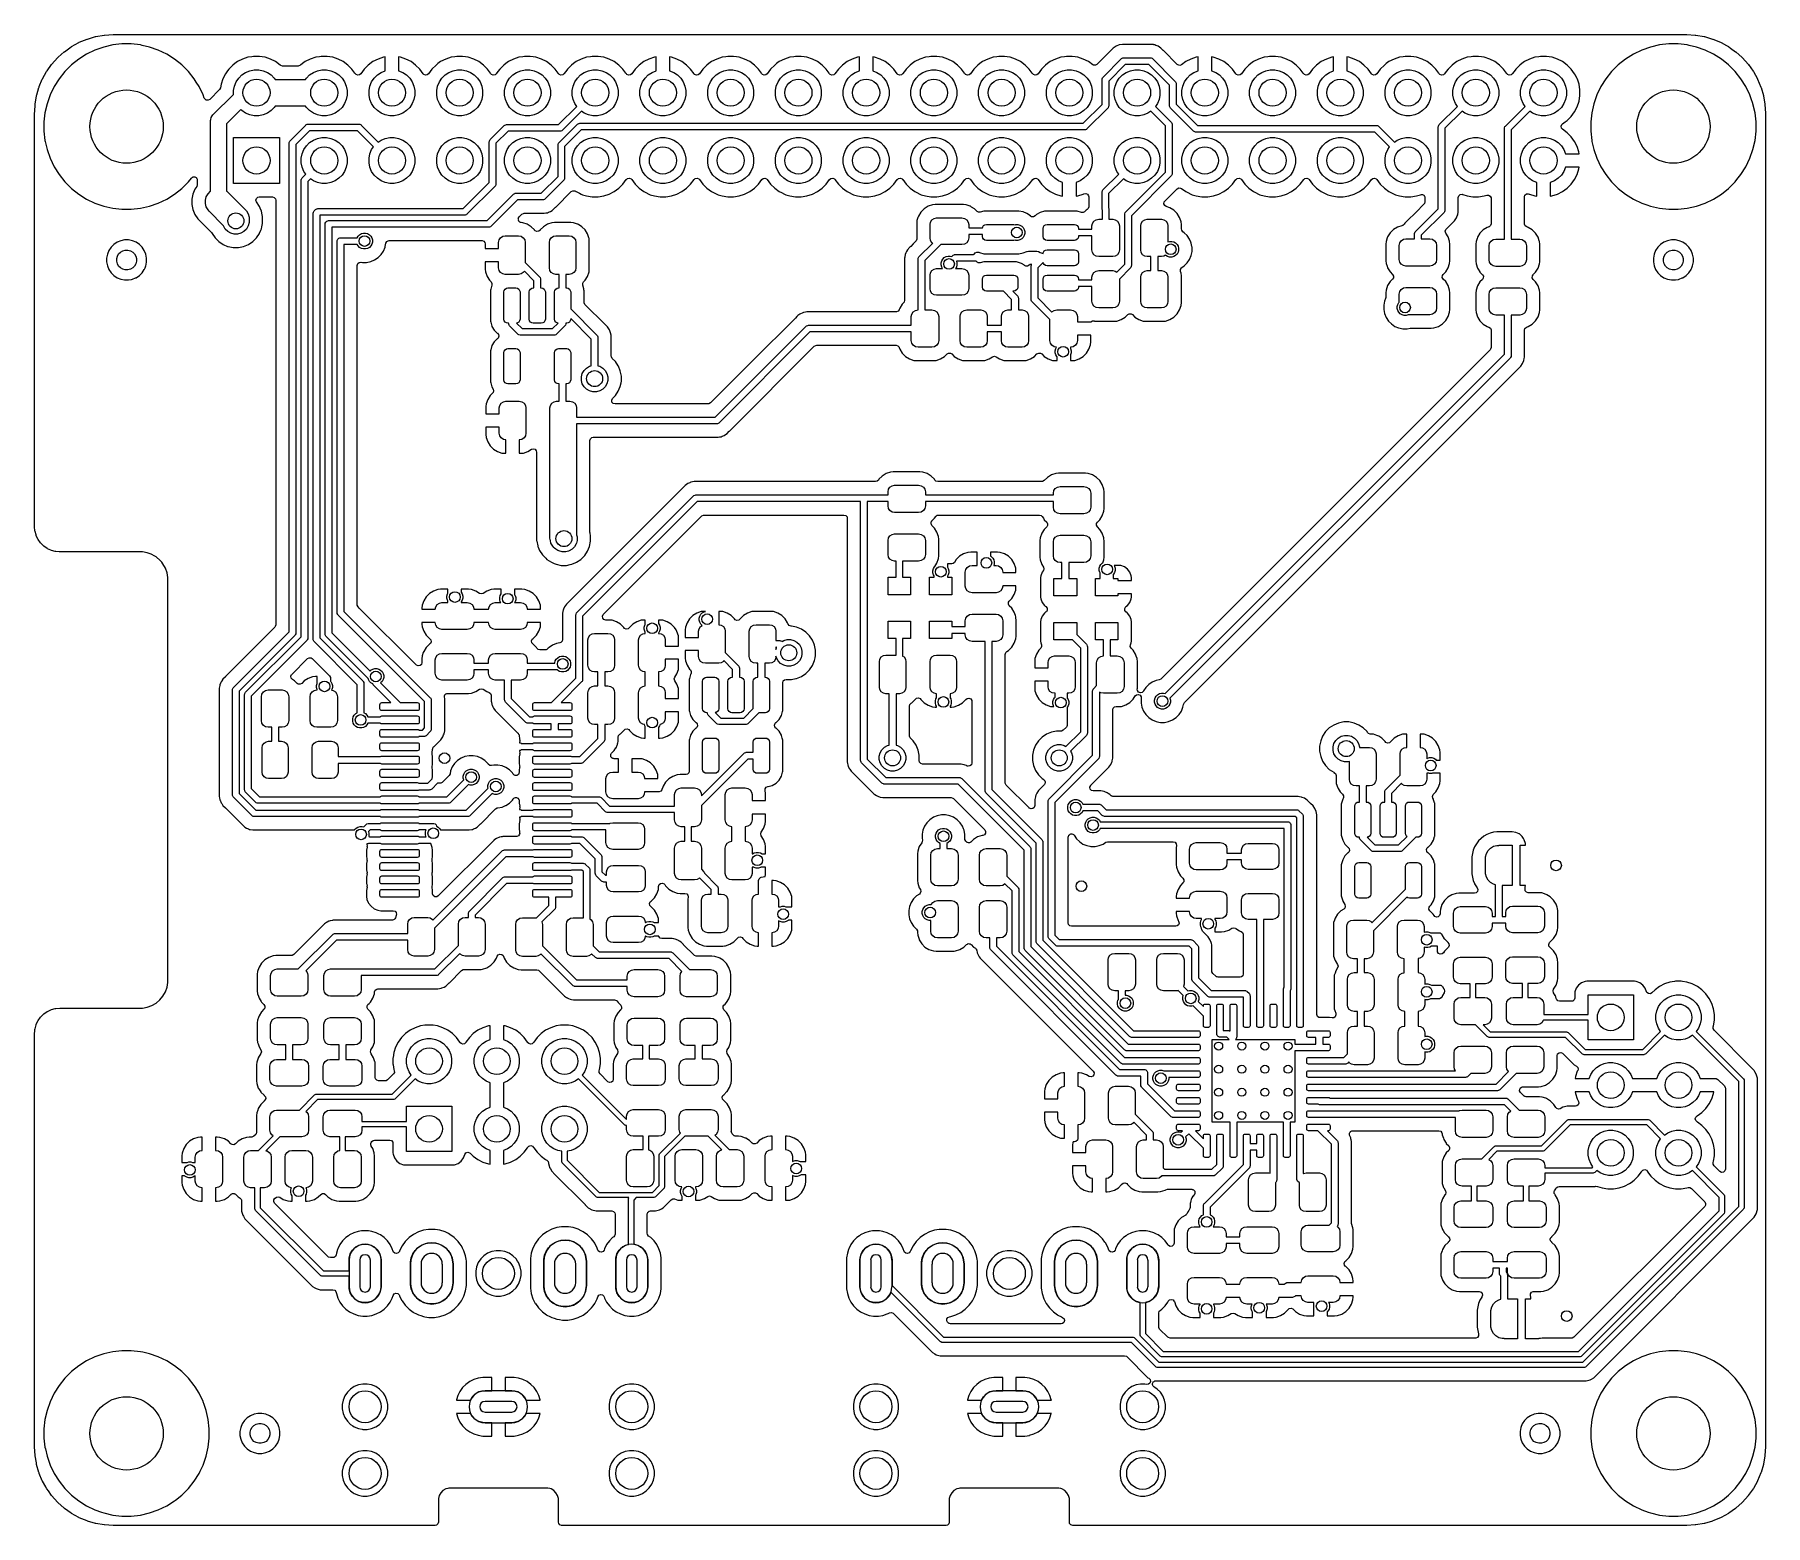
# Model space of a CAD drawing. Header units: inches. Extents: x 1.91 to 4.47, y -4.27 to -2.07.
import ezdxf

# ---------------------------------------------------------------- set-up
doc = ezdxf.new("R2010")
doc.units = ezdxf.units.IN
doc.header["$MEASUREMENT"] = 0
doc.layers.add('BLACK', color=250, linetype='CONTINUOUS')

msp = doc.modelspace()

# ---------------------------------------------------------------- linework, layer by layer
at = {"layer": 'BLACK', "linetype": 'CONTINUOUS'}
for p, q in [((2.0148, -2.0696), (2.0274, -2.0689)), ((2.0274, -2.0689), (2.0277, -2.0689)), ((2.0277, -2.0689), (2.0282, -2.0689)), ((2.0282, -2.0689), (4.3497, -2.0689)), ((4.3497, -2.0689), (4.3503, -2.0689)), ((4.3503, -2.0689), (4.3505, -2.0689)), ((4.3505, -2.0689), (4.3631, -2.0696)), ((1.9461, -2.1023), (1.955, -2.0944)), ((1.955, -2.0944), (1.9554, -2.0941)), ((1.9554, -2.0941), (1.9656, -2.0869)), ((1.9656, -2.0869), (1.966, -2.0866)), ((1.966, -2.0866), (1.9769, -2.0805)), ((1.9769, -2.0805), (1.9774, -2.0803)), ((1.9774, -2.0803), (1.989, -2.0755)), ((2.0005, -2.0918), (1.9881, -2.0977)), ((1.989, -2.0755), (1.9895, -2.0754)), ((1.9895, -2.0754), (2.0015, -2.0719)), ((2.0134, -2.0872), (2.0005, -2.0918)), ((2.0015, -2.0719), (2.002, -2.0718)), ((2.002, -2.0718), (2.0143, -2.0697)), ((2.0268, -2.0842), (2.0134, -2.0872)), ((2.0134, -2.0872), (2.0134, -2.0872)), ((2.0143, -2.0697), (2.0148, -2.0696)), ((2.0404, -2.0827), (2.0268, -2.0842)), ((2.0268, -2.0842), (2.0268, -2.0842)), ((2.0541, -2.0827), (2.0404, -2.0827)), ((2.0404, -2.0827), (2.0404, -2.0827)), ((2.0677, -2.0842), (2.0541, -2.0827)), ((2.0541, -2.0827), (2.0541, -2.0827)), ((2.0704, -2.0848), (2.0677, -2.0842)), ((2.0677, -2.0842), (2.0677, -2.0842)), ((2.0677, -2.0842), (2.0677, -2.0842)), ((2.0811, -2.0872), (2.0704, -2.0848)), ((2.094, -2.0918), (2.0811, -2.0872)), ((2.0811, -2.0872), (2.0811, -2.0872)), ((2.1064, -2.0977), (2.094, -2.0918)), ((3.5039, -2.0888), (3.4798, -2.1129)), ((3.5079, -2.0861), (3.5039, -2.0888)), ((3.5039, -2.0888), (3.5039, -2.0888)), ((3.5124, -2.0842), (3.5079, -2.0861)), ((3.5172, -2.0833), (3.5124, -2.0842)), ((3.5124, -2.0842), (3.5124, -2.0842)), ((3.522, -2.0833), (3.5172, -2.0833)), ((3.5172, -2.0833), (3.5172, -2.0833)), ((3.5608, -2.0833), (3.522, -2.0833)), ((3.563, -2.0837), (3.5608, -2.0833)), ((3.5608, -2.0833), (3.5608, -2.0833)), ((3.5608, -2.0833), (3.5608, -2.0833)), ((3.5632, -2.0838), (3.563, -2.0837)), ((3.563, -2.0837), (3.563, -2.0837)), ((3.5655, -2.0842), (3.5632, -2.0838)), ((3.5669, -2.0848), (3.5655, -2.0842)), ((3.5671, -2.0849), (3.5669, -2.0848)), ((3.57, -2.0861), (3.5671, -2.0849)), ((3.5671, -2.0849), (3.5671, -2.0849)), ((3.572, -2.0875), (3.57, -2.0861)), ((3.57, -2.0861), (3.57, -2.0861)), ((3.57, -2.0861), (3.57, -2.0861)), ((3.5741, -2.0888), (3.572, -2.0875)), ((3.5775, -2.0922), (3.5741, -2.0888)), ((3.5778, -2.0925), (3.5775, -2.0922)), ((3.5775, -2.0922), (3.5775, -2.0922)), ((3.5982, -2.1129), (3.5778, -2.0925)), ((4.2839, -2.0918), (4.2716, -2.0977)), ((4.2969, -2.0872), (4.2839, -2.0918)), ((4.3102, -2.0842), (4.2969, -2.0872)), ((4.2969, -2.0872), (4.2969, -2.0872)), ((4.3239, -2.0827), (4.3102, -2.0842)), ((4.3102, -2.0842), (4.3102, -2.0842)), ((4.3376, -2.0827), (4.3239, -2.0827)), ((4.3239, -2.0827), (4.3239, -2.0827)), ((4.3512, -2.0842), (4.3376, -2.0827)), ((4.3376, -2.0827), (4.3376, -2.0827)), ((4.3538, -2.0848), (4.3512, -2.0842)), ((4.3512, -2.0842), (4.3512, -2.0842)), ((4.3512, -2.0842), (4.3512, -2.0842)), ((4.3646, -2.0872), (4.3538, -2.0848)), ((4.3631, -2.0696), (4.3637, -2.0697)), ((4.3637, -2.0697), (4.376, -2.0718)), ((4.3775, -2.0918), (4.3646, -2.0872)), ((4.3646, -2.0872), (4.3646, -2.0872)), ((4.376, -2.0718), (4.3765, -2.0719)), ((4.3765, -2.0719), (4.3885, -2.0754)), ((4.3898, -2.0977), (4.3775, -2.0918)), ((4.3885, -2.0754), (4.389, -2.0755)), ((4.389, -2.0755), (4.4005, -2.0803)), ((4.4005, -2.0803), (4.401, -2.0805)), ((4.401, -2.0805), (4.4089, -2.0849)), ((4.4089, -2.0849), (4.4119, -2.0866)), ((4.4119, -2.0866), (4.4124, -2.0869)), ((4.4124, -2.0869), (4.4151, -2.0888)), ((4.4151, -2.0888), (4.4226, -2.0941)), ((4.4226, -2.0941), (4.423, -2.0944)), ((4.423, -2.0944), (4.4323, -2.1027)), ((1.9299, -2.1223), (1.9366, -2.1129)), ((1.9366, -2.1129), (1.937, -2.1124)), ((1.937, -2.1124), (1.9453, -2.1031)), ((1.9453, -2.1031), (1.9457, -2.1027)), ((1.9457, -2.1027), (1.9461, -2.1023)), ((1.9658, -2.1136), (1.9561, -2.1233)), ((1.9765, -2.105), (1.9658, -2.1136)), ((1.9881, -2.0977), (1.9765, -2.105)), ((1.9765, -2.105), (1.9765, -2.105)), ((2.118, -2.105), (2.1064, -2.0977)), ((2.1287, -2.1136), (2.118, -2.105)), ((2.118, -2.105), (2.118, -2.105)), ((2.1384, -2.1233), (2.1287, -2.1136)), ((2.198, -2.1197), (2.1962, -2.1223)), ((2.204, -2.1138), (2.198, -2.1197)), ((2.198, -2.1197), (2.198, -2.1197)), ((2.198, -2.1197), (2.198, -2.1197)), ((2.2069, -2.1116), (2.204, -2.1138)), ((2.204, -2.1138), (2.204, -2.1138)), ((2.204, -2.1138), (2.204, -2.1138)), ((2.2108, -2.1088), (2.2069, -2.1116)), ((2.2184, -2.105), (2.2108, -2.1088)), ((2.2264, -2.1023), (2.2184, -2.105)), ((2.2184, -2.105), (2.2184, -2.105)), ((2.232, -2.1015), (2.2264, -2.1023)), ((2.2347, -2.101), (2.232, -2.1015)), ((2.2432, -2.101), (2.2347, -2.101)), ((2.2474, -2.1017), (2.2432, -2.101)), ((2.2516, -2.1023), (2.2474, -2.1017)), ((2.2596, -2.105), (2.2516, -2.1023)), ((2.2671, -2.1088), (2.2596, -2.105)), ((2.2596, -2.105), (2.2596, -2.105)), ((2.274, -2.1138), (2.2671, -2.1088)), ((2.2741, -2.1139), (2.274, -2.1138)), ((2.274, -2.1138), (2.274, -2.1138)), ((2.2749, -2.1146), (2.2741, -2.1139)), ((2.2776, -2.1153), (2.2749, -2.1146)), ((2.3004, -2.1153), (2.2776, -2.1153)), ((2.3014, -2.1152), (2.3004, -2.1153)), ((2.3038, -2.1139), (2.3014, -2.1152)), ((2.304, -2.1138), (2.3038, -2.1139)), ((2.3069, -2.1116), (2.304, -2.1138)), ((2.304, -2.1138), (2.304, -2.1138)), ((2.304, -2.1138), (2.304, -2.1138)), ((2.3108, -2.1088), (2.3069, -2.1116)), ((2.3184, -2.105), (2.3108, -2.1088)), ((2.3264, -2.1023), (2.3184, -2.105)), ((2.3184, -2.105), (2.3184, -2.105)), ((2.332, -2.1015), (2.3264, -2.1023)), ((2.3347, -2.101), (2.332, -2.1015)), ((2.3432, -2.101), (2.3347, -2.101)), ((2.3474, -2.1017), (2.3432, -2.101)), ((2.3516, -2.1023), (2.3474, -2.1017)), ((2.3596, -2.105), (2.3516, -2.1023)), ((2.3671, -2.1088), (2.3596, -2.105)), ((2.3596, -2.105), (2.3596, -2.105)), ((2.374, -2.1138), (2.3671, -2.1088)), ((2.3799, -2.1197), (2.374, -2.1138)), ((2.3843, -2.1257), (2.3799, -2.1197)), ((2.398, -2.1198), (2.3929, -2.1267)), ((2.404, -2.1138), (2.398, -2.1198)), ((2.398, -2.1198), (2.398, -2.1198)), ((2.4108, -2.1088), (2.404, -2.1138)), ((2.404, -2.1138), (2.404, -2.1138)), ((2.4184, -2.105), (2.4108, -2.1088)), ((2.4264, -2.1024), (2.4184, -2.105)), ((2.4291, -2.1019), (2.4264, -2.1024)), ((2.4291, -2.1222), (2.4291, -2.1019)), ((2.4515, -2.1024), (2.4488, -2.1019)), ((2.4488, -2.1019), (2.4488, -2.1222)), ((2.4596, -2.105), (2.4515, -2.1024)), ((2.4671, -2.1088), (2.4596, -2.105)), ((2.4739, -2.1138), (2.4671, -2.1088)), ((2.4799, -2.1198), (2.4739, -2.1138)), ((2.485, -2.1267), (2.4799, -2.1198)), ((2.4799, -2.1198), (2.4799, -2.1198)), ((2.498, -2.1197), (2.4955, -2.1233)), ((2.504, -2.1138), (2.498, -2.1197)), ((2.498, -2.1197), (2.498, -2.1197)), ((2.498, -2.1197), (2.498, -2.1197)), ((2.5069, -2.1116), (2.504, -2.1138)), ((2.504, -2.1138), (2.504, -2.1138)), ((2.504, -2.1138), (2.504, -2.1138)), ((2.5108, -2.1088), (2.5069, -2.1116)), ((2.5184, -2.105), (2.5108, -2.1088)), ((2.5264, -2.1023), (2.5184, -2.105)), ((2.5184, -2.105), (2.5184, -2.105)), ((2.532, -2.1015), (2.5264, -2.1023)), ((2.5347, -2.101), (2.532, -2.1015)), ((2.5432, -2.101), (2.5347, -2.101)), ((2.5474, -2.1017), (2.5432, -2.101)), ((2.5516, -2.1023), (2.5474, -2.1017)), ((2.5596, -2.105), (2.5516, -2.1023)), ((2.5671, -2.1088), (2.5596, -2.105)), ((2.5596, -2.105), (2.5596, -2.105)), ((2.574, -2.1138), (2.5671, -2.1088)), ((2.5799, -2.1197), (2.574, -2.1138)), ((2.5843, -2.1257), (2.5799, -2.1197)), ((2.598, -2.1197), (2.5955, -2.1233)), ((2.604, -2.1138), (2.598, -2.1197)), ((2.598, -2.1197), (2.598, -2.1197)), ((2.598, -2.1197), (2.598, -2.1197)), ((2.6069, -2.1116), (2.604, -2.1138)), ((2.604, -2.1138), (2.604, -2.1138)), ((2.604, -2.1138), (2.604, -2.1138)), ((2.6108, -2.1088), (2.6069, -2.1116)), ((2.6184, -2.105), (2.6108, -2.1088)), ((2.6264, -2.1023), (2.6184, -2.105)), ((2.6184, -2.105), (2.6184, -2.105)), ((2.632, -2.1015), (2.6264, -2.1023)), ((2.6347, -2.101), (2.632, -2.1015)), ((2.6432, -2.101), (2.6347, -2.101)), ((2.6474, -2.1017), (2.6432, -2.101)), ((2.6516, -2.1023), (2.6474, -2.1017)), ((2.6596, -2.105), (2.6516, -2.1023)), ((2.6671, -2.1088), (2.6596, -2.105)), ((2.6596, -2.105), (2.6596, -2.105)), ((2.674, -2.1138), (2.6671, -2.1088)), ((2.6799, -2.1197), (2.674, -2.1138)), ((2.6843, -2.1257), (2.6799, -2.1197)), ((2.698, -2.1197), (2.6955, -2.1233)), ((2.704, -2.1138), (2.698, -2.1197)), ((2.698, -2.1197), (2.698, -2.1197)), ((2.698, -2.1197), (2.698, -2.1197)), ((2.7069, -2.1116), (2.704, -2.1138)), ((2.704, -2.1138), (2.704, -2.1138)), ((2.704, -2.1138), (2.704, -2.1138)), ((2.7108, -2.1088), (2.7069, -2.1116)), ((2.7184, -2.105), (2.7108, -2.1088)), ((2.7264, -2.1023), (2.7184, -2.105)), ((2.7184, -2.105), (2.7184, -2.105)), ((2.732, -2.1015), (2.7264, -2.1023)), ((2.7347, -2.101), (2.732, -2.1015)), ((2.7432, -2.101), (2.7347, -2.101)), ((2.7474, -2.1017), (2.7432, -2.101)), ((2.7516, -2.1023), (2.7474, -2.1017)), ((2.7596, -2.105), (2.7516, -2.1023)), ((2.7671, -2.1088), (2.7596, -2.105)), ((2.7596, -2.105), (2.7596, -2.105)), ((2.774, -2.1138), (2.7671, -2.1088)), ((2.7799, -2.1197), (2.774, -2.1138)), ((2.7843, -2.1257), (2.7799, -2.1197)), ((2.798, -2.1198), (2.7929, -2.1267)), ((2.804, -2.1138), (2.798, -2.1198)), ((2.798, -2.1198), (2.798, -2.1198)), ((2.8108, -2.1088), (2.804, -2.1138)), ((2.804, -2.1138), (2.804, -2.1138)), ((2.8184, -2.105), (2.8108, -2.1088)), ((2.8264, -2.1024), (2.8184, -2.105)), ((2.8291, -2.1019), (2.8264, -2.1024)), ((2.8291, -2.1222), (2.8291, -2.1019)), ((2.8515, -2.1024), (2.8488, -2.1019)), ((2.8488, -2.1019), (2.8488, -2.1222)), ((2.8596, -2.105), (2.8515, -2.1024)), ((2.8671, -2.1088), (2.8596, -2.105)), ((2.8739, -2.1138), (2.8671, -2.1088)), ((2.8799, -2.1198), (2.8739, -2.1138)), ((2.885, -2.1267), (2.8799, -2.1198)), ((2.8799, -2.1198), (2.8799, -2.1198)), ((2.898, -2.1197), (2.8955, -2.1233)), ((2.904, -2.1138), (2.898, -2.1197)), ((2.898, -2.1197), (2.898, -2.1197)), ((2.898, -2.1197), (2.898, -2.1197)), ((2.9069, -2.1116), (2.904, -2.1138)), ((2.904, -2.1138), (2.904, -2.1138)), ((2.904, -2.1138), (2.904, -2.1138)), ((2.9108, -2.1088), (2.9069, -2.1116)), ((2.9184, -2.105), (2.9108, -2.1088)), ((2.9264, -2.1023), (2.9184, -2.105)), ((2.9184, -2.105), (2.9184, -2.105)), ((2.932, -2.1015), (2.9264, -2.1023)), ((2.9347, -2.101), (2.932, -2.1015)), ((2.9432, -2.101), (2.9347, -2.101)), ((2.9474, -2.1017), (2.9432, -2.101)), ((2.9516, -2.1023), (2.9474, -2.1017)), ((2.9596, -2.105), (2.9516, -2.1023)), ((2.9671, -2.1088), (2.9596, -2.105)), ((2.9596, -2.105), (2.9596, -2.105)), ((2.974, -2.1138), (2.9671, -2.1088)), ((2.9799, -2.1197), (2.974, -2.1138)), ((2.9843, -2.1257), (2.9799, -2.1197)), ((2.998, -2.1197), (2.9955, -2.1233)), ((3.004, -2.1138), (2.998, -2.1197)), ((2.998, -2.1197), (2.998, -2.1197)), ((2.998, -2.1197), (2.998, -2.1197)), ((3.0069, -2.1116), (3.004, -2.1138)), ((3.004, -2.1138), (3.004, -2.1138)), ((3.004, -2.1138), (3.004, -2.1138)), ((3.0108, -2.1088), (3.0069, -2.1116)), ((3.0184, -2.105), (3.0108, -2.1088)), ((3.0264, -2.1023), (3.0184, -2.105)), ((3.0184, -2.105), (3.0184, -2.105)), ((3.032, -2.1015), (3.0264, -2.1023)), ((3.0347, -2.101), (3.032, -2.1015)), ((3.0432, -2.101), (3.0347, -2.101)), ((3.0474, -2.1017), (3.0432, -2.101)), ((3.0516, -2.1023), (3.0474, -2.1017)), ((3.0596, -2.105), (3.0516, -2.1023)), ((3.0671, -2.1088), (3.0596, -2.105)), ((3.0596, -2.105), (3.0596, -2.105)), ((3.074, -2.1138), (3.0671, -2.1088)), ((3.0799, -2.1197), (3.074, -2.1138)), ((3.0843, -2.1257), (3.0799, -2.1197)), ((3.098, -2.1198), (3.0929, -2.1267)), ((3.104, -2.1138), (3.098, -2.1198)), ((3.098, -2.1198), (3.098, -2.1198)), ((3.1108, -2.1088), (3.104, -2.1138)), ((3.104, -2.1138), (3.104, -2.1138)), ((3.1184, -2.105), (3.1108, -2.1088)), ((3.1264, -2.1024), (3.1184, -2.105)), ((3.1291, -2.1019), (3.1264, -2.1024)), ((3.1291, -2.1222), (3.1291, -2.1019)), ((3.1515, -2.1024), (3.1488, -2.1019)), ((3.1488, -2.1019), (3.1488, -2.1222)), ((3.1596, -2.105), (3.1515, -2.1024)), ((3.1671, -2.1088), (3.1596, -2.105)), ((3.1739, -2.1138), (3.1671, -2.1088)), ((3.1799, -2.1198), (3.1739, -2.1138)), ((3.185, -2.1267), (3.1799, -2.1198)), ((3.1799, -2.1198), (3.1799, -2.1198)), ((3.198, -2.1197), (3.1955, -2.1233)), ((3.204, -2.1138), (3.198, -2.1197)), ((3.198, -2.1197), (3.198, -2.1197)), ((3.198, -2.1197), (3.198, -2.1197)), ((3.2069, -2.1116), (3.204, -2.1138)), ((3.204, -2.1138), (3.204, -2.1138)), ((3.204, -2.1138), (3.204, -2.1138)), ((3.2108, -2.1088), (3.2069, -2.1116)), ((3.2184, -2.105), (3.2108, -2.1088)), ((3.2264, -2.1023), (3.2184, -2.105)), ((3.2184, -2.105), (3.2184, -2.105)), ((3.232, -2.1015), (3.2264, -2.1023)), ((3.2347, -2.101), (3.232, -2.1015)), ((3.2432, -2.101), (3.2347, -2.101)), ((3.2474, -2.1017), (3.2432, -2.101)), ((3.2516, -2.1023), (3.2474, -2.1017)), ((3.2596, -2.105), (3.2516, -2.1023)), ((3.2671, -2.1088), (3.2596, -2.105)), ((3.2596, -2.105), (3.2596, -2.105)), ((3.274, -2.1138), (3.2671, -2.1088)), ((3.2799, -2.1197), (3.274, -2.1138)), ((3.2843, -2.1257), (3.2799, -2.1197)), ((3.298, -2.1197), (3.2955, -2.1233)), ((3.304, -2.1138), (3.298, -2.1197)), ((3.298, -2.1197), (3.298, -2.1197)), ((3.298, -2.1197), (3.298, -2.1197)), ((3.3069, -2.1116), (3.304, -2.1138)), ((3.304, -2.1138), (3.304, -2.1138)), ((3.304, -2.1138), (3.304, -2.1138)), ((3.3108, -2.1088), (3.3069, -2.1116)), ((3.3184, -2.105), (3.3108, -2.1088)), ((3.3264, -2.1023), (3.3184, -2.105)), ((3.3184, -2.105), (3.3184, -2.105)), ((3.332, -2.1015), (3.3264, -2.1023)), ((3.3347, -2.101), (3.332, -2.1015)), ((3.3432, -2.101), (3.3347, -2.101)), ((3.3474, -2.1017), (3.3432, -2.101)), ((3.3516, -2.1023), (3.3474, -2.1017)), ((3.3596, -2.105), (3.3516, -2.1023)), ((3.3671, -2.1088), (3.3596, -2.105)), ((3.3596, -2.105), (3.3596, -2.105)), ((3.374, -2.1138), (3.3671, -2.1088)), ((3.3799, -2.1197), (3.374, -2.1138)), ((3.3843, -2.1257), (3.3799, -2.1197)), ((3.398, -2.1197), (3.3955, -2.1233)), ((3.404, -2.1138), (3.398, -2.1197)), ((3.398, -2.1197), (3.398, -2.1197)), ((3.398, -2.1197), (3.398, -2.1197)), ((3.4069, -2.1116), (3.404, -2.1138)), ((3.404, -2.1138), (3.404, -2.1138)), ((3.404, -2.1138), (3.404, -2.1138)), ((3.4108, -2.1088), (3.4069, -2.1116)), ((3.4184, -2.105), (3.4108, -2.1088)), ((3.4264, -2.1023), (3.4184, -2.105)), ((3.4184, -2.105), (3.4184, -2.105)), ((3.432, -2.1015), (3.4264, -2.1023)), ((3.4347, -2.101), (3.432, -2.1015)), ((3.4432, -2.101), (3.4347, -2.101)), ((3.4474, -2.1017), (3.4432, -2.101)), ((3.4516, -2.1023), (3.4474, -2.1017)), ((3.4596, -2.105), (3.4516, -2.1023)), ((3.4671, -2.1088), (3.4596, -2.105)), ((3.4596, -2.105), (3.4596, -2.105)), ((3.4735, -2.1134), (3.4671, -2.1088)), ((3.4746, -2.114), (3.4735, -2.1134)), ((3.4774, -2.1142), (3.4746, -2.114)), ((3.4798, -2.1129), (3.4774, -2.1142)), ((3.4887, -2.1319), (3.5161, -2.1044)), ((3.5216, -2.1129), (3.4971, -2.1374)), ((3.5161, -2.1044), (3.5169, -2.1038)), ((3.5169, -2.1038), (3.5179, -2.1034)), ((3.5169, -2.1038), (3.5169, -2.1038)), ((3.5179, -2.1034), (3.5186, -2.1031)), ((3.5186, -2.1031), (3.5196, -2.103)), ((3.5186, -2.1031), (3.5186, -2.1031)), ((3.5196, -2.103), (3.5584, -2.103)), ((3.5563, -2.1129), (3.5216, -2.1129)), ((3.5869, -2.1435), (3.5563, -2.1129)), ((3.5584, -2.103), (3.5593, -2.1031)), ((3.5593, -2.1031), (3.5593, -2.1031)), ((3.5593, -2.1031), (3.5598, -2.1033)), ((3.5598, -2.1033), (3.5611, -2.1038)), ((3.5611, -2.1038), (3.5611, -2.1038)), ((3.5611, -2.1038), (3.5618, -2.1044)), ((3.5618, -2.1044), (3.5953, -2.1379)), ((3.5992, -2.1137), (3.5982, -2.1129)), ((3.6019, -2.1143), (3.5992, -2.1137)), ((3.6045, -2.1134), (3.6019, -2.1143)), ((3.6108, -2.1088), (3.6045, -2.1134)), ((3.6184, -2.105), (3.6108, -2.1088)), ((3.6264, -2.1024), (3.6184, -2.105)), ((3.6291, -2.1019), (3.6264, -2.1024)), ((3.6291, -2.1222), (3.6291, -2.1019)), ((3.6515, -2.1024), (3.6488, -2.1019)), ((3.6488, -2.1019), (3.6488, -2.1222)), ((3.6596, -2.105), (3.6515, -2.1024)), ((3.6671, -2.1088), (3.6596, -2.105)), ((3.6739, -2.1138), (3.6671, -2.1088)), ((3.6799, -2.1198), (3.6739, -2.1138)), ((3.685, -2.1267), (3.6799, -2.1198)), ((3.6799, -2.1198), (3.6799, -2.1198)), ((3.698, -2.1197), (3.6955, -2.1233)), ((3.704, -2.1138), (3.698, -2.1197)), ((3.698, -2.1197), (3.698, -2.1197)), ((3.698, -2.1197), (3.698, -2.1197)), ((3.7069, -2.1116), (3.704, -2.1138)), ((3.704, -2.1138), (3.704, -2.1138)), ((3.704, -2.1138), (3.704, -2.1138)), ((3.7108, -2.1088), (3.7069, -2.1116)), ((3.7184, -2.105), (3.7108, -2.1088)), ((3.7264, -2.1023), (3.7184, -2.105)), ((3.7184, -2.105), (3.7184, -2.105)), ((3.732, -2.1015), (3.7264, -2.1023)), ((3.7347, -2.101), (3.732, -2.1015)), ((3.7432, -2.101), (3.7347, -2.101)), ((3.7474, -2.1017), (3.7432, -2.101)), ((3.7516, -2.1023), (3.7474, -2.1017)), ((3.7596, -2.105), (3.7516, -2.1023)), ((3.7671, -2.1088), (3.7596, -2.105)), ((3.7596, -2.105), (3.7596, -2.105)), ((3.774, -2.1138), (3.7671, -2.1088)), ((3.7799, -2.1197), (3.774, -2.1138)), ((3.7843, -2.1257), (3.7799, -2.1197)), ((3.798, -2.1198), (3.7929, -2.1267)), ((3.804, -2.1138), (3.798, -2.1198)), ((3.798, -2.1198), (3.798, -2.1198)), ((3.8108, -2.1088), (3.804, -2.1138)), ((3.804, -2.1138), (3.804, -2.1138)), ((3.8184, -2.105), (3.8108, -2.1088)), ((3.8264, -2.1024), (3.8184, -2.105)), ((3.8291, -2.1019), (3.8264, -2.1024)), ((3.8291, -2.1222), (3.8291, -2.1019)), ((3.8515, -2.1024), (3.8488, -2.1019)), ((3.8488, -2.1019), (3.8488, -2.1222)), ((3.8596, -2.105), (3.8515, -2.1024)), ((3.8671, -2.1088), (3.8596, -2.105)), ((3.8739, -2.1138), (3.8671, -2.1088)), ((3.8799, -2.1198), (3.8739, -2.1138)), ((3.885, -2.1267), (3.8799, -2.1198)), ((3.8799, -2.1198), (3.8799, -2.1198)), ((3.898, -2.1197), (3.8955, -2.1233)), ((3.904, -2.1138), (3.898, -2.1197)), ((3.898, -2.1197), (3.898, -2.1197)), ((3.898, -2.1197), (3.898, -2.1197)), ((3.9069, -2.1116), (3.904, -2.1138)), ((3.904, -2.1138), (3.904, -2.1138)), ((3.904, -2.1138), (3.904, -2.1138)), ((3.9108, -2.1088), (3.9069, -2.1116)), ((3.9184, -2.105), (3.9108, -2.1088)), ((3.9264, -2.1023), (3.9184, -2.105)), ((3.9184, -2.105), (3.9184, -2.105)), ((3.932, -2.1015), (3.9264, -2.1023)), ((3.9347, -2.101), (3.932, -2.1015)), ((3.9432, -2.101), (3.9347, -2.101)), ((3.9474, -2.1017), (3.9432, -2.101)), ((3.9516, -2.1023), (3.9474, -2.1017)), ((3.9596, -2.105), (3.9516, -2.1023)), ((3.9671, -2.1088), (3.9596, -2.105)), ((3.9596, -2.105), (3.9596, -2.105)), ((3.974, -2.1138), (3.9671, -2.1088)), ((3.9799, -2.1197), (3.974, -2.1138)), ((3.9843, -2.1257), (3.9799, -2.1197)), ((3.998, -2.1197), (3.9955, -2.1233)), ((4.004, -2.1138), (3.998, -2.1197)), ((3.998, -2.1197), (3.998, -2.1197)), ((3.998, -2.1197), (3.998, -2.1197)), ((4.0069, -2.1116), (4.004, -2.1138)), ((4.004, -2.1138), (4.004, -2.1138)), ((4.004, -2.1138), (4.004, -2.1138)), ((4.0108, -2.1088), (4.0069, -2.1116)), ((4.0184, -2.105), (4.0108, -2.1088)), ((4.0264, -2.1023), (4.0184, -2.105)), ((4.0184, -2.105), (4.0184, -2.105)), ((4.032, -2.1015), (4.0264, -2.1023)), ((4.0347, -2.101), (4.032, -2.1015)), ((4.0432, -2.101), (4.0347, -2.101)), ((4.0474, -2.1017), (4.0432, -2.101)), ((4.0516, -2.1023), (4.0474, -2.1017)), ((4.0596, -2.105), (4.0516, -2.1023)), ((4.0671, -2.1088), (4.0596, -2.105)), ((4.0596, -2.105), (4.0596, -2.105)), ((4.074, -2.1138), (4.0671, -2.1088)), ((4.0799, -2.1197), (4.074, -2.1138)), ((4.0843, -2.1257), (4.0799, -2.1197)), ((4.098, -2.1197), (4.0955, -2.1233)), ((4.104, -2.1138), (4.098, -2.1197)), ((4.098, -2.1197), (4.098, -2.1197)), ((4.098, -2.1197), (4.098, -2.1197)), ((4.1069, -2.1116), (4.104, -2.1138)), ((4.104, -2.1138), (4.104, -2.1138)), ((4.104, -2.1138), (4.104, -2.1138)), ((4.1108, -2.1088), (4.1069, -2.1116)), ((4.1184, -2.105), (4.1108, -2.1088)), ((4.1264, -2.1023), (4.1184, -2.105)), ((4.1184, -2.105), (4.1184, -2.105)), ((4.132, -2.1015), (4.1264, -2.1023)), ((4.1347, -2.101), (4.132, -2.1015)), ((4.1432, -2.101), (4.1347, -2.101)), ((4.1474, -2.1017), (4.1432, -2.101)), ((4.1516, -2.1023), (4.1474, -2.1017)), ((4.1596, -2.105), (4.1516, -2.1023)), ((4.1671, -2.1088), (4.1596, -2.105)), ((4.1596, -2.105), (4.1596, -2.105)), ((4.174, -2.1138), (4.1671, -2.1088)), ((4.1799, -2.1197), (4.174, -2.1138)), ((4.1849, -2.1266), (4.1799, -2.1197)), ((4.2492, -2.1136), (4.2395, -2.1233)), ((4.26, -2.105), (4.2492, -2.1136)), ((4.2716, -2.0977), (4.26, -2.105)), ((4.26, -2.105), (4.26, -2.105)), ((4.4015, -2.105), (4.3898, -2.0977)), ((4.4122, -2.1136), (4.4015, -2.105)), ((4.4015, -2.105), (4.4015, -2.105)), ((4.4219, -2.1233), (4.4122, -2.1136)), ((4.4323, -2.1027), (4.4327, -2.1031)), ((4.4327, -2.1031), (4.441, -2.1124)), ((4.441, -2.1124), (4.4413, -2.1129)), ((4.4413, -2.1129), (4.4414, -2.1129)), ((4.4414, -2.1129), (4.4486, -2.123)), ((1.9181, -2.1464), (1.9184, -2.1456)), ((1.9184, -2.1456), (1.9228, -2.1349)), ((1.9228, -2.1349), (1.9231, -2.1344)), ((1.9231, -2.1344), (1.9291, -2.1235)), ((1.9291, -2.1235), (1.9294, -2.123)), ((1.9294, -2.123), (1.9299, -2.1223)), ((1.9402, -2.1456), (1.9343, -2.1579)), ((1.9475, -2.134), (1.9402, -2.1456)), ((1.9561, -2.1233), (1.9475, -2.134)), ((1.9475, -2.134), (1.9475, -2.134)), ((2.147, -2.134), (2.1384, -2.1233)), ((2.1501, -2.139), (2.147, -2.134)), ((2.147, -2.134), (2.147, -2.134)), ((2.147, -2.134), (2.147, -2.134)), ((2.1542, -2.1456), (2.1501, -2.139)), ((2.1602, -2.1579), (2.1542, -2.1456)), ((2.1866, -2.1421), (2.1858, -2.1473)), ((2.1892, -2.1341), (2.1866, -2.1421)), ((2.1866, -2.1421), (2.1866, -2.1421)), ((2.193, -2.1266), (2.1892, -2.1341)), ((2.1892, -2.1341), (2.1892, -2.1341)), ((2.1962, -2.1223), (2.193, -2.1266)), ((2.2051, -2.1514), (2.2064, -2.1449)), ((2.2064, -2.1449), (2.209, -2.1387)), ((2.209, -2.1387), (2.2127, -2.1332)), ((2.2127, -2.1332), (2.2174, -2.1284)), ((2.2174, -2.1284), (2.2229, -2.1247)), ((2.2229, -2.1247), (2.2291, -2.1222)), ((2.2291, -2.1222), (2.2356, -2.1209)), ((2.2356, -2.1209), (2.2423, -2.1209)), ((2.2423, -2.1209), (2.2488, -2.1222)), ((2.2488, -2.1222), (2.255, -2.1247)), ((2.255, -2.1247), (2.2605, -2.1284)), ((2.2605, -2.1284), (2.2653, -2.1332)), ((2.2653, -2.1332), (2.2665, -2.135)), ((2.2665, -2.135), (2.3114, -2.135)), ((2.3114, -2.135), (2.3127, -2.1332)), ((2.3127, -2.1332), (2.3174, -2.1284)), ((2.3174, -2.1284), (2.3229, -2.1247)), ((2.3229, -2.1247), (2.3291, -2.1222)), ((2.3291, -2.1222), (2.3356, -2.1209)), ((2.3356, -2.1209), (2.3423, -2.1209)), ((2.3423, -2.1209), (2.3488, -2.1222)), ((2.3488, -2.1222), (2.355, -2.1247)), ((2.355, -2.1247), (2.3605, -2.1284)), ((2.3605, -2.1284), (2.3653, -2.1332)), ((2.3653, -2.1332), (2.369, -2.1387)), ((2.369, -2.1387), (2.3715, -2.1449)), ((2.3715, -2.1449), (2.3728, -2.1514)), ((2.385, -2.1267), (2.3843, -2.1257)), ((2.3851, -2.1267), (2.385, -2.1267)), ((2.3859, -2.1276), (2.3851, -2.1267)), ((2.3884, -2.1287), (2.3859, -2.1276)), ((2.3911, -2.1283), (2.3884, -2.1287)), ((2.3929, -2.1267), (2.3911, -2.1283)), ((2.3929, -2.1267), (2.3929, -2.1267)), ((2.4051, -2.1514), (2.4064, -2.1449)), ((2.4064, -2.1449), (2.409, -2.1387)), ((2.409, -2.1387), (2.4127, -2.1332)), ((2.4127, -2.1332), (2.4174, -2.1284)), ((2.4174, -2.1284), (2.4229, -2.1247)), ((2.4229, -2.1247), (2.4291, -2.1222)), ((2.4291, -2.1222), (2.4291, -2.1222)), ((2.4488, -2.1222), (2.4488, -2.1222)), ((2.4488, -2.1222), (2.455, -2.1247)), ((2.455, -2.1247), (2.4605, -2.1284)), ((2.4605, -2.1284), (2.4653, -2.1332)), ((2.4653, -2.1332), (2.469, -2.1387)), ((2.469, -2.1387), (2.4715, -2.1449)), ((2.4715, -2.1449), (2.4728, -2.1514)), ((2.4858, -2.1276), (2.485, -2.1267)), ((2.485, -2.1267), (2.485, -2.1267)), ((2.4884, -2.1287), (2.4858, -2.1276)), ((2.4911, -2.1283), (2.4884, -2.1287)), ((2.4929, -2.1267), (2.4911, -2.1283)), ((2.4955, -2.1233), (2.4929, -2.1267)), ((2.4929, -2.1267), (2.4929, -2.1267)), ((2.5051, -2.1514), (2.5064, -2.1449)), ((2.5064, -2.1449), (2.509, -2.1387)), ((2.509, -2.1387), (2.5127, -2.1332)), ((2.5127, -2.1332), (2.5174, -2.1284)), ((2.5174, -2.1284), (2.5229, -2.1247)), ((2.5229, -2.1247), (2.5291, -2.1222)), ((2.5291, -2.1222), (2.5356, -2.1209)), ((2.5356, -2.1209), (2.5423, -2.1209)), ((2.5423, -2.1209), (2.5488, -2.1222)), ((2.5488, -2.1222), (2.555, -2.1247)), ((2.555, -2.1247), (2.5605, -2.1284)), ((2.5605, -2.1284), (2.5653, -2.1332)), ((2.5653, -2.1332), (2.569, -2.1387)), ((2.569, -2.1387), (2.5715, -2.1449)), ((2.5715, -2.1449), (2.5728, -2.1514)), ((2.585, -2.1267), (2.5843, -2.1257)), ((2.5851, -2.1267), (2.585, -2.1267)), ((2.5859, -2.1276), (2.5851, -2.1267)), ((2.5884, -2.1287), (2.5859, -2.1276)), ((2.5911, -2.1283), (2.5884, -2.1287)), ((2.5929, -2.1267), (2.5911, -2.1283)), ((2.5955, -2.1233), (2.5929, -2.1267)), ((2.5929, -2.1267), (2.5929, -2.1267)), ((2.6051, -2.1514), (2.6064, -2.1449)), ((2.6064, -2.1449), (2.609, -2.1387)), ((2.609, -2.1387), (2.6127, -2.1332)), ((2.6127, -2.1332), (2.6174, -2.1284)), ((2.6174, -2.1284), (2.6229, -2.1247)), ((2.6229, -2.1247), (2.6291, -2.1222)), ((2.6291, -2.1222), (2.6356, -2.1209)), ((2.6356, -2.1209), (2.6423, -2.1209)), ((2.6423, -2.1209), (2.6488, -2.1222)), ((2.6488, -2.1222), (2.655, -2.1247)), ((2.655, -2.1247), (2.6605, -2.1284)), ((2.6605, -2.1284), (2.6653, -2.1332)), ((2.6653, -2.1332), (2.669, -2.1387)), ((2.669, -2.1387), (2.6715, -2.1449)), ((2.6715, -2.1449), (2.6728, -2.1514)), ((2.685, -2.1267), (2.6843, -2.1257)), ((2.6851, -2.1267), (2.685, -2.1267)), ((2.6859, -2.1276), (2.6851, -2.1267)), ((2.6884, -2.1287), (2.6859, -2.1276)), ((2.6911, -2.1283), (2.6884, -2.1287)), ((2.6929, -2.1267), (2.6911, -2.1283)), ((2.6955, -2.1233), (2.6929, -2.1267)), ((2.6929, -2.1267), (2.6929, -2.1267)), ((2.7051, -2.1514), (2.7064, -2.1449)), ((2.7064, -2.1449), (2.709, -2.1387)), ((2.709, -2.1387), (2.7127, -2.1332)), ((2.7127, -2.1332), (2.7174, -2.1284)), ((2.7174, -2.1284), (2.7229, -2.1247)), ((2.7229, -2.1247), (2.7291, -2.1222)), ((2.7291, -2.1222), (2.7356, -2.1209)), ((2.7356, -2.1209), (2.7423, -2.1209)), ((2.7423, -2.1209), (2.7488, -2.1222)), ((2.7488, -2.1222), (2.755, -2.1247)), ((2.755, -2.1247), (2.7605, -2.1284)), ((2.7605, -2.1284), (2.7653, -2.1332)), ((2.7653, -2.1332), (2.769, -2.1387)), ((2.769, -2.1387), (2.7715, -2.1449)), ((2.7715, -2.1449), (2.7728, -2.1514)), ((2.785, -2.1267), (2.7843, -2.1257)), ((2.7851, -2.1267), (2.785, -2.1267)), ((2.7859, -2.1276), (2.7851, -2.1267)), ((2.7884, -2.1287), (2.7859, -2.1276)), ((2.7911, -2.1283), (2.7884, -2.1287)), ((2.7929, -2.1267), (2.7911, -2.1283)), ((2.7929, -2.1267), (2.7929, -2.1267)), ((2.8051, -2.1514), (2.8064, -2.1449)), ((2.8064, -2.1449), (2.809, -2.1387)), ((2.809, -2.1387), (2.8127, -2.1332)), ((2.8127, -2.1332), (2.8174, -2.1284)), ((2.8174, -2.1284), (2.8229, -2.1247)), ((2.8229, -2.1247), (2.8291, -2.1222)), ((2.8291, -2.1222), (2.8291, -2.1222)), ((2.8488, -2.1222), (2.8488, -2.1222)), ((2.8488, -2.1222), (2.855, -2.1247)), ((2.855, -2.1247), (2.8605, -2.1284)), ((2.8605, -2.1284), (2.8653, -2.1332)), ((2.8653, -2.1332), (2.869, -2.1387)), ((2.869, -2.1387), (2.8715, -2.1449)), ((2.8715, -2.1449), (2.8728, -2.1514)), ((2.8858, -2.1276), (2.885, -2.1267)), ((2.885, -2.1267), (2.885, -2.1267)), ((2.8884, -2.1287), (2.8858, -2.1276)), ((2.8911, -2.1283), (2.8884, -2.1287)), ((2.8929, -2.1267), (2.8911, -2.1283)), ((2.8955, -2.1233), (2.8929, -2.1267)), ((2.8929, -2.1267), (2.8929, -2.1267)), ((2.9051, -2.1514), (2.9064, -2.1449)), ((2.9064, -2.1449), (2.909, -2.1387)), ((2.909, -2.1387), (2.9127, -2.1332)), ((2.9127, -2.1332), (2.9174, -2.1284)), ((2.9174, -2.1284), (2.9229, -2.1247)), ((2.9229, -2.1247), (2.9291, -2.1222)), ((2.9291, -2.1222), (2.9356, -2.1209)), ((2.9356, -2.1209), (2.9423, -2.1209)), ((2.9423, -2.1209), (2.9488, -2.1222)), ((2.9488, -2.1222), (2.955, -2.1247)), ((2.955, -2.1247), (2.9605, -2.1284)), ((2.9605, -2.1284), (2.9653, -2.1332)), ((2.9653, -2.1332), (2.969, -2.1387)), ((2.969, -2.1387), (2.9715, -2.1449)), ((2.9715, -2.1449), (2.9728, -2.1514)), ((2.985, -2.1267), (2.9843, -2.1257)), ((2.9851, -2.1267), (2.985, -2.1267)), ((2.9859, -2.1276), (2.9851, -2.1267)), ((2.9884, -2.1287), (2.9859, -2.1276)), ((2.9911, -2.1283), (2.9884, -2.1287)), ((2.9929, -2.1267), (2.9911, -2.1283)), ((2.9955, -2.1233), (2.9929, -2.1267)), ((2.9929, -2.1267), (2.9929, -2.1267)), ((3.0051, -2.1514), (3.0064, -2.1449)), ((3.0064, -2.1449), (3.009, -2.1387)), ((3.009, -2.1387), (3.0127, -2.1332)), ((3.0127, -2.1332), (3.0174, -2.1284)), ((3.0174, -2.1284), (3.0229, -2.1247)), ((3.0229, -2.1247), (3.0291, -2.1222)), ((3.0291, -2.1222), (3.0356, -2.1209)), ((3.0356, -2.1209), (3.0423, -2.1209)), ((3.0423, -2.1209), (3.0488, -2.1222)), ((3.0488, -2.1222), (3.055, -2.1247)), ((3.055, -2.1247), (3.0605, -2.1284)), ((3.0605, -2.1284), (3.0653, -2.1332)), ((3.0653, -2.1332), (3.069, -2.1387)), ((3.069, -2.1387), (3.0715, -2.1449)), ((3.0715, -2.1449), (3.0728, -2.1514)), ((3.085, -2.1267), (3.0843, -2.1257)), ((3.0851, -2.1267), (3.085, -2.1267)), ((3.0859, -2.1276), (3.0851, -2.1267)), ((3.0884, -2.1287), (3.0859, -2.1276)), ((3.0911, -2.1283), (3.0884, -2.1287)), ((3.0929, -2.1267), (3.0911, -2.1283)), ((3.0929, -2.1267), (3.0929, -2.1267)), ((3.1051, -2.1514), (3.1064, -2.1449)), ((3.1064, -2.1449), (3.109, -2.1387)), ((3.109, -2.1387), (3.1127, -2.1332)), ((3.1127, -2.1332), (3.1174, -2.1284)), ((3.1174, -2.1284), (3.1229, -2.1247)), ((3.1229, -2.1247), (3.1291, -2.1222)), ((3.1291, -2.1222), (3.1291, -2.1222)), ((3.1488, -2.1222), (3.1488, -2.1222)), ((3.1488, -2.1222), (3.155, -2.1247)), ((3.155, -2.1247), (3.1605, -2.1284)), ((3.1605, -2.1284), (3.1653, -2.1332)), ((3.1653, -2.1332), (3.169, -2.1387)), ((3.169, -2.1387), (3.1715, -2.1449)), ((3.1715, -2.1449), (3.1728, -2.1514)), ((3.1858, -2.1276), (3.185, -2.1267)), ((3.185, -2.1267), (3.185, -2.1267)), ((3.1884, -2.1287), (3.1858, -2.1276)), ((3.1911, -2.1283), (3.1884, -2.1287)), ((3.1929, -2.1267), (3.1911, -2.1283)), ((3.1955, -2.1233), (3.1929, -2.1267)), ((3.1929, -2.1267), (3.1929, -2.1267)), ((3.2051, -2.1514), (3.2064, -2.1449)), ((3.2064, -2.1449), (3.209, -2.1387)), ((3.209, -2.1387), (3.2127, -2.1332)), ((3.2127, -2.1332), (3.2174, -2.1284)), ((3.2174, -2.1284), (3.2229, -2.1247)), ((3.2229, -2.1247), (3.2291, -2.1222)), ((3.2291, -2.1222), (3.2356, -2.1209)), ((3.2356, -2.1209), (3.2423, -2.1209)), ((3.2423, -2.1209), (3.2488, -2.1222)), ((3.2488, -2.1222), (3.255, -2.1247)), ((3.255, -2.1247), (3.2605, -2.1284)), ((3.2605, -2.1284), (3.2653, -2.1332)), ((3.2653, -2.1332), (3.269, -2.1387)), ((3.269, -2.1387), (3.2715, -2.1449)), ((3.2715, -2.1449), (3.2728, -2.1514)), ((3.285, -2.1267), (3.2843, -2.1257)), ((3.2851, -2.1267), (3.285, -2.1267)), ((3.2859, -2.1276), (3.2851, -2.1267)), ((3.2884, -2.1287), (3.2859, -2.1276)), ((3.2911, -2.1283), (3.2884, -2.1287)), ((3.2929, -2.1267), (3.2911, -2.1283)), ((3.2955, -2.1233), (3.2929, -2.1267)), ((3.2929, -2.1267), (3.2929, -2.1267)), ((3.3051, -2.1514), (3.3064, -2.1449)), ((3.3064, -2.1449), (3.309, -2.1387)), ((3.309, -2.1387), (3.3127, -2.1332)), ((3.3127, -2.1332), (3.3174, -2.1284)), ((3.3174, -2.1284), (3.3229, -2.1247)), ((3.3229, -2.1247), (3.3291, -2.1222)), ((3.3291, -2.1222), (3.3356, -2.1209)), ((3.3356, -2.1209), (3.3423, -2.1209)), ((3.3423, -2.1209), (3.3488, -2.1222)), ((3.3488, -2.1222), (3.355, -2.1247)), ((3.355, -2.1247), (3.3605, -2.1284)), ((3.3605, -2.1284), (3.3653, -2.1332)), ((3.3653, -2.1332), (3.369, -2.1387)), ((3.369, -2.1387), (3.3715, -2.1449)), ((3.3715, -2.1449), (3.3728, -2.1514)), ((3.385, -2.1267), (3.3843, -2.1257)), ((3.3851, -2.1267), (3.385, -2.1267)), ((3.3859, -2.1276), (3.3851, -2.1267)), ((3.3884, -2.1287), (3.3859, -2.1276)), ((3.3911, -2.1283), (3.3884, -2.1287)), ((3.3929, -2.1267), (3.3911, -2.1283)), ((3.3955, -2.1233), (3.3929, -2.1267)), ((3.3929, -2.1267), (3.3929, -2.1267)), ((3.4051, -2.1514), (3.4064, -2.1449)), ((3.4064, -2.1449), (3.409, -2.1387)), ((3.409, -2.1387), (3.4127, -2.1332)), ((3.4127, -2.1332), (3.4174, -2.1284)), ((3.4174, -2.1284), (3.4229, -2.1247)), ((3.4229, -2.1247), (3.4291, -2.1222)), ((3.4291, -2.1222), (3.4356, -2.1209)), ((3.4356, -2.1209), (3.4423, -2.1209)), ((3.4423, -2.1209), (3.4488, -2.1222)), ((3.4488, -2.1222), (3.455, -2.1247)), ((3.455, -2.1247), (3.4605, -2.1284)), ((3.4605, -2.1284), (3.4653, -2.1332)), ((3.4653, -2.1332), (3.469, -2.1387)), ((3.469, -2.1387), (3.4715, -2.1449)), ((3.4715, -2.1449), (3.4728, -2.1514)), ((3.4873, -2.1353), (3.4874, -2.1344)), ((3.4873, -2.1721), (3.4873, -2.1353)), ((3.4874, -2.1344), (3.4881, -2.1326)), ((3.4881, -2.1326), (3.4887, -2.1319)), ((3.4881, -2.1326), (3.4881, -2.1326)), ((3.4971, -2.1374), (3.4971, -2.1741)), ((3.5051, -2.1514), (3.5064, -2.1449)), ((3.5064, -2.1449), (3.509, -2.1387)), ((3.509, -2.1387), (3.5127, -2.1332)), ((3.5127, -2.1332), (3.5174, -2.1284)), ((3.5174, -2.1284), (3.5229, -2.1247)), ((3.5229, -2.1247), (3.5291, -2.1222)), ((3.5291, -2.1222), (3.5356, -2.1209)), ((3.5356, -2.1209), (3.5423, -2.1209)), ((3.5423, -2.1209), (3.5488, -2.1222)), ((3.5488, -2.1222), (3.555, -2.1247)), ((3.555, -2.1247), (3.5605, -2.1284)), ((3.5605, -2.1284), (3.5653, -2.1332)), ((3.5653, -2.1332), (3.569, -2.1387)), ((3.569, -2.1387), (3.5715, -2.1449)), ((3.5715, -2.1449), (3.5728, -2.1514)), ((3.5869, -2.1738), (3.5869, -2.1435)), ((3.5953, -2.1379), (3.5959, -2.1387)), ((3.5959, -2.1387), (3.5959, -2.1387)), ((3.5959, -2.1387), (3.5967, -2.1405)), ((3.5967, -2.1405), (3.5968, -2.1414)), ((3.5968, -2.1414), (3.5968, -2.1717)), ((3.6051, -2.1514), (3.6064, -2.1449)), ((3.6064, -2.1449), (3.609, -2.1387)), ((3.609, -2.1387), (3.6127, -2.1332)), ((3.6127, -2.1332), (3.6174, -2.1284)), ((3.6174, -2.1284), (3.6229, -2.1247)), ((3.6229, -2.1247), (3.6291, -2.1222)), ((3.6291, -2.1222), (3.6291, -2.1222)), ((3.6488, -2.1222), (3.6488, -2.1222)), ((3.6488, -2.1222), (3.655, -2.1247)), ((3.655, -2.1247), (3.6605, -2.1284)), ((3.6605, -2.1284), (3.6653, -2.1332)), ((3.6653, -2.1332), (3.669, -2.1387)), ((3.669, -2.1387), (3.6715, -2.1449)), ((3.6715, -2.1449), (3.6728, -2.1514)), ((3.6858, -2.1276), (3.685, -2.1267)), ((3.685, -2.1267), (3.685, -2.1267)), ((3.6884, -2.1287), (3.6858, -2.1276)), ((3.6911, -2.1283), (3.6884, -2.1287)), ((3.6929, -2.1267), (3.6911, -2.1283)), ((3.6955, -2.1233), (3.6929, -2.1267)), ((3.6929, -2.1267), (3.6929, -2.1267)), ((3.7051, -2.1514), (3.7064, -2.1449)), ((3.7064, -2.1449), (3.709, -2.1387)), ((3.709, -2.1387), (3.7127, -2.1332)), ((3.7127, -2.1332), (3.7174, -2.1284)), ((3.7174, -2.1284), (3.7229, -2.1247)), ((3.7229, -2.1247), (3.7291, -2.1222)), ((3.7291, -2.1222), (3.7356, -2.1209)), ((3.7356, -2.1209), (3.7423, -2.1209)), ((3.7423, -2.1209), (3.7488, -2.1222)), ((3.7488, -2.1222), (3.755, -2.1247)), ((3.755, -2.1247), (3.7605, -2.1284)), ((3.7605, -2.1284), (3.7653, -2.1332)), ((3.7653, -2.1332), (3.769, -2.1387)), ((3.769, -2.1387), (3.7715, -2.1449)), ((3.7715, -2.1449), (3.7728, -2.1514)), ((3.785, -2.1267), (3.7843, -2.1257)), ((3.7851, -2.1267), (3.785, -2.1267)), ((3.7859, -2.1276), (3.7851, -2.1267)), ((3.7884, -2.1287), (3.7859, -2.1276)), ((3.7911, -2.1283), (3.7884, -2.1287)), ((3.7929, -2.1267), (3.7911, -2.1283)), ((3.7929, -2.1267), (3.7929, -2.1267)), ((3.8051, -2.1514), (3.8064, -2.1449)), ((3.8064, -2.1449), (3.809, -2.1387)), ((3.809, -2.1387), (3.8127, -2.1332)), ((3.8127, -2.1332), (3.8174, -2.1284)), ((3.8174, -2.1284), (3.8229, -2.1247)), ((3.8229, -2.1247), (3.8291, -2.1222)), ((3.8291, -2.1222), (3.8291, -2.1222)), ((3.8488, -2.1222), (3.8488, -2.1222)), ((3.8488, -2.1222), (3.855, -2.1247)), ((3.855, -2.1247), (3.8605, -2.1284)), ((3.8605, -2.1284), (3.8653, -2.1332)), ((3.8653, -2.1332), (3.869, -2.1387)), ((3.869, -2.1387), (3.8715, -2.1449)), ((3.8715, -2.1449), (3.8728, -2.1514)), ((3.8858, -2.1276), (3.885, -2.1267)), ((3.885, -2.1267), (3.885, -2.1267)), ((3.8884, -2.1287), (3.8858, -2.1276)), ((3.8911, -2.1283), (3.8884, -2.1287)), ((3.8929, -2.1267), (3.8911, -2.1283)), ((3.8955, -2.1233), (3.8929, -2.1267)), ((3.8929, -2.1267), (3.8929, -2.1267)), ((3.9051, -2.1514), (3.9064, -2.1449)), ((3.9064, -2.1449), (3.909, -2.1387)), ((3.909, -2.1387), (3.9127, -2.1332)), ((3.9127, -2.1332), (3.9174, -2.1284)), ((3.9174, -2.1284), (3.9229, -2.1247)), ((3.9229, -2.1247), (3.9291, -2.1222)), ((3.9291, -2.1222), (3.9356, -2.1209)), ((3.9356, -2.1209), (3.9423, -2.1209)), ((3.9423, -2.1209), (3.9488, -2.1222)), ((3.9488, -2.1222), (3.955, -2.1247)), ((3.955, -2.1247), (3.9605, -2.1284)), ((3.9605, -2.1284), (3.9653, -2.1332)), ((3.9653, -2.1332), (3.969, -2.1387)), ((3.969, -2.1387), (3.9715, -2.1449)), ((3.9715, -2.1449), (3.9728, -2.1514)), ((3.985, -2.1267), (3.9843, -2.1257)), ((3.9851, -2.1267), (3.985, -2.1267)), ((3.9859, -2.1276), (3.9851, -2.1267)), ((3.9884, -2.1287), (3.9859, -2.1276)), ((3.9911, -2.1283), (3.9884, -2.1287)), ((3.9929, -2.1267), (3.9911, -2.1283)), ((3.9955, -2.1233), (3.9929, -2.1267)), ((3.9929, -2.1267), (3.9929, -2.1267)), ((4.0051, -2.1514), (4.0064, -2.1449)), ((4.0064, -2.1449), (4.009, -2.1387)), ((4.009, -2.1387), (4.0127, -2.1332)), ((4.0127, -2.1332), (4.0174, -2.1284)), ((4.0174, -2.1284), (4.0229, -2.1247)), ((4.0229, -2.1247), (4.0291, -2.1222)), ((4.0291, -2.1222), (4.0356, -2.1209)), ((4.0356, -2.1209), (4.0423, -2.1209)), ((4.0423, -2.1209), (4.0488, -2.1222)), ((4.0488, -2.1222), (4.055, -2.1247)), ((4.055, -2.1247), (4.0605, -2.1284)), ((4.0605, -2.1284), (4.0653, -2.1332)), ((4.0653, -2.1332), (4.069, -2.1387)), ((4.069, -2.1387), (4.0715, -2.1449)), ((4.0715, -2.1449), (4.0728, -2.1514)), ((4.085, -2.1267), (4.0843, -2.1257)), ((4.0851, -2.1267), (4.085, -2.1267)), ((4.0859, -2.1276), (4.0851, -2.1267)), ((4.0884, -2.1287), (4.0859, -2.1276)), ((4.0911, -2.1283), (4.0884, -2.1287)), ((4.0929, -2.1267), (4.0911, -2.1283)), ((4.0955, -2.1233), (4.0929, -2.1267)), ((4.0929, -2.1267), (4.0929, -2.1267)), ((4.1051, -2.1514), (4.1064, -2.1449)), ((4.1064, -2.1449), (4.109, -2.1387)), ((4.109, -2.1387), (4.1127, -2.1332)), ((4.1127, -2.1332), (4.1174, -2.1284)), ((4.1174, -2.1284), (4.1229, -2.1247)), ((4.1229, -2.1247), (4.1291, -2.1222)), ((4.1291, -2.1222), (4.1356, -2.1209)), ((4.1356, -2.1209), (4.1423, -2.1209)), ((4.1423, -2.1209), (4.1488, -2.1222)), ((4.1488, -2.1222), (4.155, -2.1247)), ((4.155, -2.1247), (4.1605, -2.1284)), ((4.1605, -2.1284), (4.1653, -2.1332)), ((4.1653, -2.1332), (4.169, -2.1387)), ((4.169, -2.1387), (4.1715, -2.1449)), ((4.1715, -2.1449), (4.1728, -2.1514)), ((4.186, -2.1287), (4.1849, -2.1266)), ((4.1887, -2.1341), (4.186, -2.1287)), ((4.189, -2.1348), (4.1887, -2.1341)), ((4.1887, -2.1341), (4.1887, -2.1341)), ((4.1914, -2.1421), (4.189, -2.1348)), ((4.1927, -2.1505), (4.1914, -2.1421)), ((4.2237, -2.1456), (4.2178, -2.1579)), ((4.231, -2.134), (4.2237, -2.1456)), ((4.2395, -2.1233), (4.231, -2.134)), ((4.231, -2.134), (4.231, -2.134)), ((4.4304, -2.134), (4.4219, -2.1233)), ((4.4377, -2.1456), (4.4304, -2.134)), ((4.4304, -2.134), (4.4304, -2.134)), ((4.4304, -2.134), (4.4304, -2.134)), ((4.4437, -2.1579), (4.4377, -2.1456)), ((4.4486, -2.123), (4.4488, -2.1235)), ((4.4488, -2.1235), (4.4549, -2.1344)), ((4.4549, -2.1344), (4.4551, -2.1349)), ((4.4551, -2.1349), (4.4599, -2.1464)), ((1.9122, -2.1718), (1.9143, -2.1595)), ((1.9122, -2.1723), (1.9122, -2.1718)), ((1.9143, -2.1595), (1.9144, -2.1589)), ((1.9144, -2.1589), (1.9147, -2.1579)), ((1.9147, -2.1579), (1.9179, -2.1469)), ((1.9179, -2.1469), (1.9181, -2.1464)), ((1.9298, -2.1709), (1.9267, -2.1842)), ((1.9343, -2.1579), (1.9298, -2.1709)), ((1.9298, -2.1709), (1.9298, -2.1709)), ((2.1618, -2.1626), (2.1602, -2.1579)), ((2.1625, -2.1639), (2.1618, -2.1626)), ((2.1647, -2.1656), (2.1625, -2.1639)), ((2.1675, -2.1658), (2.1647, -2.1656)), ((2.1699, -2.1645), (2.1675, -2.1658)), ((2.1844, -2.15), (2.1699, -2.1645)), ((2.1747, -2.1875), (2.2051, -2.1571)), ((2.1846, -2.1498), (2.1844, -2.15)), ((2.1858, -2.1473), (2.1846, -2.1498)), ((2.2051, -2.1571), (2.2051, -2.1514)), ((2.369, -2.1708), (2.3653, -2.1763)), ((2.3715, -2.1646), (2.369, -2.1708)), ((2.3728, -2.1581), (2.3715, -2.1646)), ((2.3728, -2.1514), (2.3728, -2.1581)), ((2.4051, -2.1581), (2.4051, -2.1514)), ((2.4064, -2.1646), (2.4051, -2.1581)), ((2.409, -2.1708), (2.4064, -2.1646)), ((2.4127, -2.1763), (2.409, -2.1708)), ((2.469, -2.1708), (2.4653, -2.1763)), ((2.4715, -2.1646), (2.469, -2.1708)), ((2.4728, -2.1581), (2.4715, -2.1646)), ((2.4728, -2.1514), (2.4728, -2.1581)), ((2.5051, -2.1581), (2.5051, -2.1514)), ((2.5064, -2.1646), (2.5051, -2.1581)), ((2.509, -2.1708), (2.5064, -2.1646)), ((2.5127, -2.1763), (2.509, -2.1708)), ((2.569, -2.1708), (2.5653, -2.1763)), ((2.5715, -2.1646), (2.569, -2.1708)), ((2.5728, -2.1581), (2.5715, -2.1646)), ((2.5728, -2.1514), (2.5728, -2.1581)), ((2.6051, -2.1581), (2.6051, -2.1514)), ((2.6064, -2.1646), (2.6051, -2.1581)), ((2.609, -2.1708), (2.6064, -2.1646)), ((2.6127, -2.1763), (2.609, -2.1708)), ((2.669, -2.1708), (2.6653, -2.1763)), ((2.6715, -2.1646), (2.669, -2.1708)), ((2.6728, -2.1581), (2.6715, -2.1646)), ((2.6728, -2.1514), (2.6728, -2.1581)), ((2.7051, -2.1581), (2.7051, -2.1514)), ((2.7064, -2.1646), (2.7051, -2.1581)), ((2.709, -2.1708), (2.7064, -2.1646)), ((2.7118, -2.1749), (2.709, -2.1708)), ((2.769, -2.1708), (2.7653, -2.1763)), ((2.7715, -2.1646), (2.769, -2.1708)), ((2.7728, -2.1581), (2.7715, -2.1646)), ((2.7728, -2.1514), (2.7728, -2.1581)), ((2.8051, -2.1581), (2.8051, -2.1514)), ((2.8064, -2.1646), (2.8051, -2.1581)), ((2.809, -2.1708), (2.8064, -2.1646)), ((2.8127, -2.1763), (2.809, -2.1708)), ((2.869, -2.1708), (2.8653, -2.1763)), ((2.8715, -2.1646), (2.869, -2.1708)), ((2.8728, -2.1581), (2.8715, -2.1646)), ((2.8728, -2.1514), (2.8728, -2.1581)), ((2.9051, -2.1581), (2.9051, -2.1514)), ((2.9064, -2.1646), (2.9051, -2.1581)), ((2.909, -2.1708), (2.9064, -2.1646)), ((2.9127, -2.1763), (2.909, -2.1708)), ((2.969, -2.1708), (2.9653, -2.1763)), ((2.9715, -2.1646), (2.969, -2.1708)), ((2.9728, -2.1581), (2.9715, -2.1646)), ((2.9728, -2.1514), (2.9728, -2.1581)), ((3.0051, -2.1581), (3.0051, -2.1514)), ((3.0064, -2.1646), (3.0051, -2.1581)), ((3.009, -2.1708), (3.0064, -2.1646)), ((3.0127, -2.1763), (3.009, -2.1708)), ((3.069, -2.1708), (3.0653, -2.1763)), ((3.0715, -2.1646), (3.069, -2.1708)), ((3.0728, -2.1581), (3.0715, -2.1646)), ((3.0728, -2.1514), (3.0728, -2.1581)), ((3.1051, -2.1581), (3.1051, -2.1514)), ((3.1064, -2.1646), (3.1051, -2.1581)), ((3.109, -2.1708), (3.1064, -2.1646)), ((3.1127, -2.1763), (3.109, -2.1708)), ((3.169, -2.1708), (3.1653, -2.1763)), ((3.1715, -2.1646), (3.169, -2.1708)), ((3.1728, -2.1581), (3.1715, -2.1646)), ((3.1728, -2.1514), (3.1728, -2.1581)), ((3.2051, -2.1581), (3.2051, -2.1514)), ((3.2064, -2.1646), (3.2051, -2.1581)), ((3.209, -2.1708), (3.2064, -2.1646)), ((3.2127, -2.1763), (3.209, -2.1708)), ((3.269, -2.1708), (3.2653, -2.1763)), ((3.2715, -2.1646), (3.269, -2.1708)), ((3.2728, -2.1581), (3.2715, -2.1646)), ((3.2728, -2.1514), (3.2728, -2.1581)), ((3.3051, -2.1581), (3.3051, -2.1514)), ((3.3064, -2.1646), (3.3051, -2.1581)), ((3.309, -2.1708), (3.3064, -2.1646)), ((3.3127, -2.1763), (3.309, -2.1708)), ((3.369, -2.1708), (3.3653, -2.1763)), ((3.3715, -2.1646), (3.369, -2.1708)), ((3.3728, -2.1581), (3.3715, -2.1646)), ((3.3728, -2.1514), (3.3728, -2.1581)), ((3.4051, -2.1581), (3.4051, -2.1514)), ((3.4064, -2.1646), (3.4051, -2.1581)), ((3.409, -2.1708), (3.4064, -2.1646)), ((3.4127, -2.1763), (3.409, -2.1708)), ((3.469, -2.1708), (3.4653, -2.1763)), ((3.4715, -2.1646), (3.469, -2.1708)), ((3.4728, -2.1581), (3.4715, -2.1646)), ((3.4728, -2.1514), (3.4728, -2.1581)), ((3.5051, -2.1581), (3.5051, -2.1514)), ((3.5064, -2.1646), (3.5051, -2.1581)), ((3.509, -2.1708), (3.5064, -2.1646)), ((3.5127, -2.1763), (3.509, -2.1708)), ((3.569, -2.1708), (3.5662, -2.1749)), ((3.5715, -2.1646), (3.569, -2.1708)), ((3.5728, -2.1581), (3.5715, -2.1646)), ((3.5728, -2.1514), (3.5728, -2.1581)), ((3.5968, -2.1717), (3.628, -2.203)), ((3.6051, -2.1581), (3.6051, -2.1514)), ((3.6064, -2.1646), (3.6051, -2.1581)), ((3.609, -2.1708), (3.6064, -2.1646)), ((3.6127, -2.1763), (3.609, -2.1708)), ((3.669, -2.1708), (3.6653, -2.1763)), ((3.6715, -2.1646), (3.669, -2.1708)), ((3.6728, -2.1581), (3.6715, -2.1646)), ((3.6728, -2.1514), (3.6728, -2.1581)), ((3.7051, -2.1581), (3.7051, -2.1514)), ((3.7064, -2.1646), (3.7051, -2.1581)), ((3.709, -2.1708), (3.7064, -2.1646)), ((3.7127, -2.1763), (3.709, -2.1708)), ((3.769, -2.1708), (3.7653, -2.1763)), ((3.7715, -2.1646), (3.769, -2.1708)), ((3.7728, -2.1581), (3.7715, -2.1646)), ((3.7728, -2.1514), (3.7728, -2.1581)), ((3.8051, -2.1581), (3.8051, -2.1514)), ((3.8064, -2.1646), (3.8051, -2.1581)), ((3.809, -2.1708), (3.8064, -2.1646)), ((3.8127, -2.1763), (3.809, -2.1708)), ((3.869, -2.1708), (3.8653, -2.1763)), ((3.8715, -2.1646), (3.869, -2.1708)), ((3.8728, -2.1581), (3.8715, -2.1646)), ((3.8728, -2.1514), (3.8728, -2.1581)), ((3.9051, -2.1581), (3.9051, -2.1514)), ((3.9064, -2.1646), (3.9051, -2.1581)), ((3.909, -2.1708), (3.9064, -2.1646)), ((3.9127, -2.1763), (3.909, -2.1708)), ((3.969, -2.1708), (3.9653, -2.1763)), ((3.9715, -2.1646), (3.969, -2.1708)), ((3.9728, -2.1581), (3.9715, -2.1646)), ((3.9728, -2.1514), (3.9728, -2.1581)), ((4.0051, -2.1581), (4.0051, -2.1514)), ((4.0064, -2.1646), (4.0051, -2.1581)), ((4.009, -2.1708), (4.0064, -2.1646)), ((4.0118, -2.1749), (4.009, -2.1708)), ((4.069, -2.1708), (4.0653, -2.1763)), ((4.0715, -2.1646), (4.069, -2.1708)), ((4.0728, -2.1581), (4.0715, -2.1646)), ((4.0728, -2.1514), (4.0728, -2.1581)), ((4.1051, -2.1581), (4.1051, -2.1514)), ((4.1064, -2.1646), (4.1051, -2.1581)), ((4.109, -2.1708), (4.1064, -2.1646)), ((4.1118, -2.1749), (4.109, -2.1708)), ((4.169, -2.1708), (4.1653, -2.1763)), ((4.1715, -2.1646), (4.169, -2.1708)), ((4.1728, -2.1581), (4.1715, -2.1646)), ((4.1728, -2.1514), (4.1728, -2.1581)), ((4.1887, -2.1753), (4.1914, -2.1673)), ((4.1914, -2.1673), (4.1927, -2.159)), ((4.1927, -2.159), (4.1927, -2.1505)), ((4.2132, -2.1709), (4.2102, -2.1842)), ((4.2178, -2.1579), (4.2132, -2.1709)), ((4.2132, -2.1709), (4.2132, -2.1709)), ((4.4456, -2.1636), (4.4437, -2.1579)), ((4.4481, -2.1707), (4.4456, -2.1636)), ((4.4482, -2.1709), (4.4481, -2.1707)), ((4.4512, -2.1842), (4.4482, -2.1709)), ((4.4599, -2.1464), (4.4601, -2.1469)), ((4.4601, -2.1469), (4.4635, -2.1589)), ((4.4635, -2.1589), (4.4637, -2.1595)), ((4.4637, -2.1595), (4.4657, -2.1718)), ((4.4657, -2.1718), (4.4658, -2.1723)), ((1.9114, -2.1849), (1.9116, -2.1822)), ((1.9114, -2.1852), (1.9114, -2.1849)), ((1.9114, -2.1979), (1.9114, -2.1852)), ((1.9116, -2.1822), (1.9122, -2.1723)), ((1.9267, -2.1842), (1.9252, -2.1979)), ((1.9267, -2.1842), (1.9267, -2.1842)), ((2.1713, -2.1959), (2.1714, -2.1943)), ((2.1713, -2.3), (2.1713, -2.1959)), ((2.1714, -2.1943), (2.1722, -2.1913)), ((2.1722, -2.1913), (2.1737, -2.1887)), ((2.1737, -2.1887), (2.1747, -2.1875)), ((2.216, -2.1796), (2.1949, -2.2008)), ((2.2174, -2.181), (2.216, -2.1796)), ((2.2229, -2.1847), (2.2174, -2.181)), ((2.2291, -2.1873), (2.2229, -2.1847)), ((2.2356, -2.1886), (2.2291, -2.1873)), ((2.2423, -2.1886), (2.2356, -2.1886)), ((2.2488, -2.1873), (2.2423, -2.1886)), ((2.255, -2.1847), (2.2488, -2.1873)), ((2.2605, -2.181), (2.255, -2.1847)), ((2.2653, -2.1763), (2.2605, -2.181)), ((2.2665, -2.1744), (2.2653, -2.1763)), ((2.3114, -2.1744), (2.2665, -2.1744)), ((2.3127, -2.1763), (2.3114, -2.1744)), ((2.3174, -2.181), (2.3127, -2.1763)), ((2.3229, -2.1847), (2.3174, -2.181)), ((2.3291, -2.1873), (2.3229, -2.1847)), ((2.3356, -2.1886), (2.3291, -2.1873)), ((2.3423, -2.1886), (2.3356, -2.1886)), ((2.3488, -2.1873), (2.3423, -2.1886)), ((2.355, -2.1847), (2.3488, -2.1873)), ((2.3605, -2.181), (2.355, -2.1847)), ((2.3653, -2.1763), (2.3605, -2.181)), ((2.4174, -2.181), (2.4127, -2.1763)), ((2.4229, -2.1847), (2.4174, -2.181)), ((2.4291, -2.1873), (2.4229, -2.1847)), ((2.4356, -2.1886), (2.4291, -2.1873)), ((2.4423, -2.1886), (2.4356, -2.1886)), ((2.4488, -2.1873), (2.4423, -2.1886)), ((2.455, -2.1847), (2.4488, -2.1873)), ((2.4605, -2.181), (2.455, -2.1847)), ((2.4653, -2.1763), (2.4605, -2.181)), ((2.5174, -2.181), (2.5127, -2.1763)), ((2.5229, -2.1847), (2.5174, -2.181)), ((2.5291, -2.1873), (2.5229, -2.1847)), ((2.5356, -2.1886), (2.5291, -2.1873)), ((2.5423, -2.1886), (2.5356, -2.1886)), ((2.5488, -2.1873), (2.5423, -2.1886)), ((2.555, -2.1847), (2.5488, -2.1873)), ((2.5605, -2.181), (2.555, -2.1847)), ((2.5653, -2.1763), (2.5605, -2.181)), ((2.6174, -2.181), (2.6127, -2.1763)), ((2.6229, -2.1847), (2.6174, -2.181)), ((2.6291, -2.1873), (2.6229, -2.1847)), ((2.6356, -2.1886), (2.6291, -2.1873)), ((2.6423, -2.1886), (2.6356, -2.1886)), ((2.6488, -2.1873), (2.6423, -2.1886)), ((2.655, -2.1847), (2.6488, -2.1873)), ((2.6605, -2.181), (2.655, -2.1847)), ((2.6653, -2.1763), (2.6605, -2.181)), ((2.685, -2.2018), (2.7118, -2.1749)), ((2.7188, -2.1819), (2.6905, -2.2102)), ((2.7229, -2.1847), (2.7188, -2.1819)), ((2.7291, -2.1873), (2.7229, -2.1847)), ((2.7356, -2.1886), (2.7291, -2.1873)), ((2.7423, -2.1886), (2.7356, -2.1886)), ((2.7488, -2.1873), (2.7423, -2.1886)), ((2.755, -2.1847), (2.7488, -2.1873)), ((2.7605, -2.181), (2.755, -2.1847)), ((2.7653, -2.1763), (2.7605, -2.181)), ((2.8174, -2.181), (2.8127, -2.1763)), ((2.8229, -2.1847), (2.8174, -2.181)), ((2.8291, -2.1873), (2.8229, -2.1847)), ((2.8356, -2.1886), (2.8291, -2.1873)), ((2.8423, -2.1886), (2.8356, -2.1886)), ((2.8488, -2.1873), (2.8423, -2.1886)), ((2.855, -2.1847), (2.8488, -2.1873)), ((2.8605, -2.181), (2.855, -2.1847)), ((2.8653, -2.1763), (2.8605, -2.181)), ((2.9174, -2.181), (2.9127, -2.1763)), ((2.9229, -2.1847), (2.9174, -2.181)), ((2.9291, -2.1873), (2.9229, -2.1847)), ((2.9356, -2.1886), (2.9291, -2.1873)), ((2.9423, -2.1886), (2.9356, -2.1886)), ((2.9488, -2.1873), (2.9423, -2.1886)), ((2.955, -2.1847), (2.9488, -2.1873)), ((2.9605, -2.181), (2.955, -2.1847)), ((2.9653, -2.1763), (2.9605, -2.181)), ((3.0174, -2.181), (3.0127, -2.1763)), ((3.0229, -2.1847), (3.0174, -2.181)), ((3.0291, -2.1873), (3.0229, -2.1847)), ((3.0356, -2.1886), (3.0291, -2.1873)), ((3.0423, -2.1886), (3.0356, -2.1886)), ((3.0488, -2.1873), (3.0423, -2.1886)), ((3.055, -2.1847), (3.0488, -2.1873)), ((3.0605, -2.181), (3.055, -2.1847)), ((3.0653, -2.1763), (3.0605, -2.181)), ((3.1174, -2.181), (3.1127, -2.1763)), ((3.1229, -2.1847), (3.1174, -2.181)), ((3.1291, -2.1873), (3.1229, -2.1847)), ((3.1356, -2.1886), (3.1291, -2.1873)), ((3.1423, -2.1886), (3.1356, -2.1886)), ((3.1488, -2.1873), (3.1423, -2.1886)), ((3.155, -2.1847), (3.1488, -2.1873)), ((3.1605, -2.181), (3.155, -2.1847)), ((3.1653, -2.1763), (3.1605, -2.181)), ((3.2174, -2.181), (3.2127, -2.1763)), ((3.2229, -2.1847), (3.2174, -2.181)), ((3.2291, -2.1873), (3.2229, -2.1847)), ((3.2356, -2.1886), (3.2291, -2.1873)), ((3.2423, -2.1886), (3.2356, -2.1886)), ((3.2488, -2.1873), (3.2423, -2.1886)), ((3.255, -2.1847), (3.2488, -2.1873)), ((3.2605, -2.181), (3.255, -2.1847)), ((3.2653, -2.1763), (3.2605, -2.181)), ((3.3174, -2.181), (3.3127, -2.1763)), ((3.3229, -2.1847), (3.3174, -2.181)), ((3.3291, -2.1873), (3.3229, -2.1847)), ((3.3356, -2.1886), (3.3291, -2.1873)), ((3.3423, -2.1886), (3.3356, -2.1886)), ((3.3488, -2.1873), (3.3423, -2.1886)), ((3.355, -2.1847), (3.3488, -2.1873)), ((3.3605, -2.181), (3.355, -2.1847)), ((3.3653, -2.1763), (3.3605, -2.181)), ((3.4174, -2.181), (3.4127, -2.1763)), ((3.4229, -2.1847), (3.4174, -2.181)), ((3.4291, -2.1873), (3.4229, -2.1847)), ((3.4356, -2.1886), (3.4291, -2.1873)), ((3.4423, -2.1886), (3.4356, -2.1886)), ((3.4488, -2.1873), (3.4423, -2.1886)), ((3.455, -2.1847), (3.4488, -2.1873)), ((3.4605, -2.181), (3.455, -2.1847)), ((3.4595, -2.1998), (3.4873, -2.1721)), ((3.4653, -2.1763), (3.4605, -2.181)), ((3.4957, -2.1776), (3.465, -2.2082)), ((3.4963, -2.1768), (3.4957, -2.1776)), ((3.497, -2.1751), (3.4963, -2.1768)), ((3.4963, -2.1768), (3.4963, -2.1768)), ((3.4971, -2.1741), (3.497, -2.1751)), ((3.5174, -2.181), (3.5127, -2.1763)), ((3.5229, -2.1847), (3.5174, -2.181)), ((3.5291, -2.1873), (3.5229, -2.1847)), ((3.5356, -2.1886), (3.5291, -2.1873)), ((3.5423, -2.1886), (3.5356, -2.1886)), ((3.5488, -2.1873), (3.5423, -2.1886)), ((3.555, -2.1847), (3.5488, -2.1873)), ((3.5592, -2.1819), (3.555, -2.1847)), ((3.5809, -2.2036), (3.5592, -2.1819)), ((3.5662, -2.1749), (3.5893, -2.198)), ((3.587, -2.1747), (3.5869, -2.1738)), ((3.5878, -2.1765), (3.587, -2.1747)), ((3.5884, -2.1773), (3.5878, -2.1765)), ((3.5878, -2.1765), (3.5878, -2.1765)), ((3.6225, -2.2114), (3.5884, -2.1773)), ((3.6174, -2.181), (3.6127, -2.1763)), ((3.6229, -2.1847), (3.6174, -2.181)), ((3.6291, -2.1873), (3.6229, -2.1847)), ((3.6356, -2.1886), (3.6291, -2.1873)), ((3.6423, -2.1886), (3.6356, -2.1886)), ((3.6488, -2.1873), (3.6423, -2.1886)), ((3.655, -2.1847), (3.6488, -2.1873)), ((3.6605, -2.181), (3.655, -2.1847)), ((3.6653, -2.1763), (3.6605, -2.181)), ((3.7174, -2.181), (3.7127, -2.1763)), ((3.7229, -2.1847), (3.7174, -2.181)), ((3.7291, -2.1873), (3.7229, -2.1847)), ((3.7356, -2.1886), (3.7291, -2.1873)), ((3.7423, -2.1886), (3.7356, -2.1886)), ((3.7488, -2.1873), (3.7423, -2.1886)), ((3.755, -2.1847), (3.7488, -2.1873)), ((3.7605, -2.181), (3.755, -2.1847)), ((3.7653, -2.1763), (3.7605, -2.181)), ((3.8174, -2.181), (3.8127, -2.1763)), ((3.8229, -2.1847), (3.8174, -2.181)), ((3.8291, -2.1873), (3.8229, -2.1847)), ((3.8356, -2.1886), (3.8291, -2.1873)), ((3.8423, -2.1886), (3.8356, -2.1886)), ((3.8488, -2.1873), (3.8423, -2.1886)), ((3.855, -2.1847), (3.8488, -2.1873)), ((3.8605, -2.181), (3.855, -2.1847)), ((3.8653, -2.1763), (3.8605, -2.181)), ((3.9174, -2.181), (3.9127, -2.1763)), ((3.9229, -2.1847), (3.9174, -2.181)), ((3.9291, -2.1873), (3.9229, -2.1847)), ((3.9356, -2.1886), (3.9291, -2.1873)), ((3.9423, -2.1886), (3.9356, -2.1886)), ((3.9488, -2.1873), (3.9423, -2.1886)), ((3.955, -2.1847), (3.9488, -2.1873)), ((3.9605, -2.181), (3.955, -2.1847)), ((3.9653, -2.1763), (3.9605, -2.181)), ((3.9851, -2.2016), (4.0118, -2.1749)), ((4.0188, -2.1819), (3.9935, -2.2072)), ((4.0229, -2.1847), (4.0188, -2.1819)), ((4.0291, -2.1873), (4.0229, -2.1847)), ((4.0356, -2.1886), (4.0291, -2.1873)), ((4.0423, -2.1886), (4.0356, -2.1886)), ((4.0488, -2.1873), (4.0423, -2.1886)), ((4.055, -2.1847), (4.0488, -2.1873)), ((4.0605, -2.181), (4.055, -2.1847)), ((4.0653, -2.1763), (4.0605, -2.181)), ((4.0827, -2.204), (4.1118, -2.1749)), ((4.1188, -2.1819), (4.0911, -2.2095)), ((4.1229, -2.1847), (4.1188, -2.1819)), ((4.1291, -2.1873), (4.1229, -2.1847)), ((4.1356, -2.1886), (4.1291, -2.1873)), ((4.1423, -2.1886), (4.1356, -2.1886)), ((4.1488, -2.1873), (4.1423, -2.1886)), ((4.155, -2.1847), (4.1488, -2.1873)), ((4.1605, -2.181), (4.155, -2.1847)), ((4.1653, -2.1763), (4.1605, -2.181)), ((4.171, -2.1979), (4.174, -2.1957)), ((4.174, -2.1957), (4.1799, -2.1897)), ((4.1799, -2.1897), (4.1849, -2.1829)), ((4.1849, -2.1829), (4.1887, -2.1753)), ((4.2102, -2.1842), (4.2086, -2.1979)), ((4.2102, -2.1842), (4.2102, -2.1842)), ((4.4528, -2.1979), (4.4512, -2.1842)), ((4.4658, -2.1723), (4.4665, -2.1849)), ((4.4665, -2.1849), (4.4665, -2.1852)), ((4.4665, -2.1852), (4.4665, -4.1534)), ((1.9114, -2.4045), (1.9114, -2.1979)), ((1.9252, -2.1979), (1.9252, -2.2116)), ((1.9252, -2.2116), (1.9267, -2.2252)), ((2.1949, -2.2008), (2.1949, -2.3)), ((2.205, -2.2887), (2.205, -2.2207)), ((2.205, -2.2207), (2.273, -2.2207)), ((2.273, -2.2207), (2.273, -2.2887)), ((2.2887, -2.2255), (2.3117, -2.2024)), ((2.3172, -2.2108), (2.2971, -2.231)), ((2.3117, -2.2024), (2.3125, -2.2018)), ((2.3125, -2.2018), (2.3138, -2.2012)), ((2.3125, -2.2018), (2.3125, -2.2018)), ((2.3138, -2.2012), (2.3142, -2.2011)), ((2.3142, -2.2011), (2.3152, -2.201)), ((2.3142, -2.2011), (2.3142, -2.2011)), ((2.3152, -2.201), (2.3902, -2.201)), ((2.3881, -2.2108), (2.3172, -2.2108)), ((2.3229, -2.2247), (2.3291, -2.2222)), ((2.3291, -2.2222), (2.3356, -2.2209)), ((2.3356, -2.2209), (2.3423, -2.2209)), ((2.3423, -2.2209), (2.3488, -2.2222)), ((2.3488, -2.2222), (2.355, -2.2247)), ((2.4118, -2.2345), (2.3881, -2.2108)), ((2.3902, -2.201), (2.3911, -2.2011)), ((2.3911, -2.2011), (2.3911, -2.2011)), ((2.3911, -2.2011), (2.3915, -2.2012)), ((2.3915, -2.2012), (2.3929, -2.2018)), ((2.3929, -2.2018), (2.3929, -2.2018)), ((2.3929, -2.2018), (2.3936, -2.2024)), ((2.3936, -2.2024), (2.4188, -2.2275)), ((2.4229, -2.2247), (2.4291, -2.2222)), ((2.4291, -2.2222), (2.4356, -2.2209)), ((2.4356, -2.2209), (2.4423, -2.2209)), ((2.4423, -2.2209), (2.4488, -2.2222)), ((2.4488, -2.2222), (2.455, -2.2247)), ((2.5229, -2.2247), (2.5291, -2.2222)), ((2.5291, -2.2222), (2.5356, -2.2209)), ((2.5356, -2.2209), (2.5423, -2.2209)), ((2.5423, -2.2209), (2.5488, -2.2222)), ((2.5488, -2.2222), (2.555, -2.2247)), ((2.5841, -2.2239), (2.6048, -2.2032)), ((2.6103, -2.2116), (2.5925, -2.2294)), ((2.6048, -2.2032), (2.6055, -2.2026)), ((2.6055, -2.2026), (2.607, -2.202)), ((2.6055, -2.2026), (2.6055, -2.2026)), ((2.607, -2.202), (2.6073, -2.2019)), ((2.6073, -2.2019), (2.6083, -2.2018)), ((2.6073, -2.2019), (2.6073, -2.2019)), ((2.6083, -2.2018), (2.685, -2.2018)), ((2.687, -2.2116), (2.6103, -2.2116)), ((2.6229, -2.2247), (2.6291, -2.2222)), ((2.6291, -2.2222), (2.6356, -2.2209)), ((2.6356, -2.2209), (2.6423, -2.2209)), ((2.6423, -2.2209), (2.6488, -2.2222)), ((2.6488, -2.2222), (2.655, -2.2247)), ((2.6855, -2.2287), (2.7129, -2.2012)), ((2.688, -2.2115), (2.687, -2.2116)), ((2.6885, -2.2113), (2.688, -2.2115)), ((2.688, -2.2115), (2.688, -2.2115)), ((2.6897, -2.2108), (2.6885, -2.2113)), ((2.6905, -2.2102), (2.6897, -2.2108)), ((2.6897, -2.2108), (2.6897, -2.2108)), ((2.7184, -2.2096), (2.6939, -2.2342)), ((2.7129, -2.2012), (2.7137, -2.2006)), ((2.7137, -2.2006), (2.7147, -2.2002)), ((2.7137, -2.2006), (2.7137, -2.2006)), ((2.7147, -2.2002), (2.7154, -2.1999)), ((2.7154, -2.1999), (2.7164, -2.1998)), ((2.7154, -2.1999), (2.7154, -2.1999)), ((2.7164, -2.1998), (3.4595, -2.1998)), ((3.4616, -2.2096), (2.7184, -2.2096)), ((2.7229, -2.2247), (2.7291, -2.2222)), ((2.7291, -2.2222), (2.7356, -2.2209)), ((2.7356, -2.2209), (2.7423, -2.2209)), ((2.7423, -2.2209), (2.7488, -2.2222)), ((2.7488, -2.2222), (2.755, -2.2247)), ((2.8229, -2.2247), (2.8291, -2.2222)), ((2.8291, -2.2222), (2.8356, -2.2209)), ((2.8356, -2.2209), (2.8423, -2.2209)), ((2.8423, -2.2209), (2.8488, -2.2222)), ((2.8488, -2.2222), (2.855, -2.2247)), ((2.9229, -2.2247), (2.9291, -2.2222)), ((2.9291, -2.2222), (2.9356, -2.2209)), ((2.9356, -2.2209), (2.9423, -2.2209)), ((2.9423, -2.2209), (2.9488, -2.2222)), ((2.9488, -2.2222), (2.955, -2.2247)), ((3.0229, -2.2247), (3.0291, -2.2222)), ((3.0291, -2.2222), (3.0356, -2.2209)), ((3.0356, -2.2209), (3.0423, -2.2209)), ((3.0423, -2.2209), (3.0488, -2.2222)), ((3.0488, -2.2222), (3.055, -2.2247)), ((3.1229, -2.2247), (3.1291, -2.2222)), ((3.1291, -2.2222), (3.1356, -2.2209)), ((3.1356, -2.2209), (3.1423, -2.2209)), ((3.1423, -2.2209), (3.1488, -2.2222)), ((3.1488, -2.2222), (3.155, -2.2247)), ((3.2229, -2.2247), (3.2291, -2.2222)), ((3.2291, -2.2222), (3.2356, -2.2209)), ((3.2356, -2.2209), (3.2423, -2.2209)), ((3.2423, -2.2209), (3.2488, -2.2222)), ((3.2488, -2.2222), (3.255, -2.2247)), ((3.3229, -2.2247), (3.3291, -2.2222)), ((3.3291, -2.2222), (3.3356, -2.2209)), ((3.3356, -2.2209), (3.3423, -2.2209)), ((3.3423, -2.2209), (3.3488, -2.2222)), ((3.3488, -2.2222), (3.355, -2.2247)), ((3.4229, -2.2247), (3.4291, -2.2222)), ((3.4291, -2.2222), (3.4356, -2.2209)), ((3.4356, -2.2209), (3.4423, -2.2209)), ((3.4423, -2.2209), (3.4488, -2.2222)), ((3.4488, -2.2222), (3.455, -2.2247)), ((3.4625, -2.2096), (3.4616, -2.2096)), ((3.463, -2.2093), (3.4625, -2.2096)), ((3.4625, -2.2096), (3.4625, -2.2096)), ((3.4643, -2.2088), (3.463, -2.2093)), ((3.465, -2.2082), (3.4643, -2.2088)), ((3.4643, -2.2088), (3.4643, -2.2088)), ((3.5229, -2.2247), (3.5291, -2.2222)), ((3.5291, -2.2222), (3.5356, -2.2209)), ((3.5356, -2.2209), (3.5423, -2.2209)), ((3.5423, -2.2209), (3.5488, -2.2222)), ((3.5488, -2.2222), (3.555, -2.2247)), ((3.5809, -2.2721), (3.5809, -2.2036)), ((3.5893, -2.198), (3.5899, -2.1988)), ((3.5899, -2.1988), (3.5899, -2.1988)), ((3.5899, -2.1988), (3.5903, -2.1998)), ((3.5903, -2.1998), (3.5905, -2.2003)), ((3.5905, -2.2003), (3.5906, -2.2006)), ((3.5906, -2.2006), (3.5907, -2.2015)), ((3.5907, -2.2015), (3.5907, -2.2741)), ((3.6233, -2.212), (3.6225, -2.2114)), ((3.6229, -2.2247), (3.6291, -2.2222)), ((3.625, -2.2128), (3.6233, -2.212)), ((3.626, -2.2129), (3.625, -2.2128)), ((3.625, -2.2128), (3.625, -2.2128)), ((3.8901, -2.2129), (3.626, -2.2129)), ((3.628, -2.203), (3.8922, -2.203)), ((3.6291, -2.2222), (3.6356, -2.2209)), ((3.6356, -2.2209), (3.6423, -2.2209)), ((3.6423, -2.2209), (3.6488, -2.2222)), ((3.6488, -2.2222), (3.655, -2.2247)), ((3.7229, -2.2247), (3.7291, -2.2222)), ((3.7291, -2.2222), (3.7356, -2.2209)), ((3.7356, -2.2209), (3.7423, -2.2209)), ((3.7423, -2.2209), (3.7488, -2.2222)), ((3.7488, -2.2222), (3.755, -2.2247)), ((3.8229, -2.2247), (3.8291, -2.2222)), ((3.8291, -2.2222), (3.8356, -2.2209)), ((3.8356, -2.2209), (3.8423, -2.2209)), ((3.8423, -2.2209), (3.8488, -2.2222)), ((3.8488, -2.2222), (3.855, -2.2247)), ((3.9118, -2.2345), (3.8901, -2.2129)), ((3.8922, -2.203), (3.8931, -2.2031)), ((3.8931, -2.2031), (3.8931, -2.2031)), ((3.8931, -2.2031), (3.8937, -2.2033)), ((3.8937, -2.2033), (3.8949, -2.2038)), ((3.8949, -2.2038), (3.8949, -2.2038)), ((3.8949, -2.2038), (3.8957, -2.2044)), ((3.8957, -2.2044), (3.9188, -2.2275)), ((3.9229, -2.2247), (3.9291, -2.2222)), ((3.9291, -2.2222), (3.9356, -2.2209)), ((3.9356, -2.2209), (3.9423, -2.2209)), ((3.9423, -2.2209), (3.9488, -2.2222)), ((3.9488, -2.2222), (3.955, -2.2247)), ((3.9837, -2.2051), (3.9838, -2.2042)), ((3.9837, -2.3259), (3.9837, -2.2051)), ((3.9838, -2.2041), (3.9844, -2.2027)), ((3.9838, -2.2042), (3.9838, -2.2041)), ((3.9844, -2.2027), (3.9845, -2.2024)), ((3.9845, -2.2024), (3.9851, -2.2016)), ((3.9845, -2.2024), (3.9845, -2.2024)), ((3.9935, -2.2072), (3.9935, -2.328)), ((4.0229, -2.2247), (4.0291, -2.2222)), ((4.0291, -2.2222), (4.0356, -2.2209)), ((4.0356, -2.2209), (4.0423, -2.2209)), ((4.0423, -2.2209), (4.0488, -2.2222)), ((4.0488, -2.2222), (4.055, -2.2247)), ((4.0813, -2.2075), (4.0814, -2.2065)), ((4.0813, -2.3707), (4.0813, -2.2075)), ((4.0814, -2.2065), (4.0821, -2.2047)), ((4.0821, -2.2047), (4.0827, -2.204)), ((4.0821, -2.2047), (4.0821, -2.2047)), ((4.0911, -2.2095), (4.0911, -2.3707)), ((4.1229, -2.2247), (4.1291, -2.2222)), ((4.1291, -2.2222), (4.1356, -2.2209)), ((4.1356, -2.2209), (4.1423, -2.2209)), ((4.1423, -2.2209), (4.1488, -2.2222)), ((4.1488, -2.2222), (4.155, -2.2247)), ((4.165, -2.2041), (4.1661, -2.2016)), ((4.1654, -2.2069), (4.165, -2.2041)), ((4.167, -2.2086), (4.1654, -2.2069)), ((4.1661, -2.2016), (4.167, -2.2008)), ((4.167, -2.2008), (4.1671, -2.2007)), ((4.167, -2.2008), (4.167, -2.2008)), ((4.167, -2.2087), (4.167, -2.2086)), ((4.1739, -2.2138), (4.167, -2.2087)), ((4.1671, -2.2007), (4.171, -2.1979)), ((4.1799, -2.2198), (4.1739, -2.2138)), ((4.1849, -2.2266), (4.1799, -2.2198)), ((4.1799, -2.2198), (4.1799, -2.2198)), ((4.2086, -2.1979), (4.2086, -2.2116)), ((4.2086, -2.2116), (4.2102, -2.2252)), ((4.4512, -2.2252), (4.4528, -2.2116)), ((4.4528, -2.2116), (4.4528, -2.1979)), ((1.9267, -2.2252), (1.9267, -2.2252)), ((1.9267, -2.2252), (1.9267, -2.2252)), ((1.9267, -2.2252), (1.9271, -2.2267)), ((1.9271, -2.2267), (1.9298, -2.2386)), ((1.9298, -2.2386), (1.9298, -2.2386)), ((1.9298, -2.2386), (1.9343, -2.2515)), ((2.2873, -2.2289), (2.2874, -2.228)), ((2.2873, -2.9504), (2.2873, -2.2289)), ((2.2874, -2.228), (2.2881, -2.2262)), ((2.2881, -2.2262), (2.2887, -2.2255)), ((2.2881, -2.2262), (2.2881, -2.2262)), ((2.2971, -2.231), (2.2971, -2.9524)), ((2.3051, -2.2514), (2.3064, -2.2449)), ((2.3064, -2.2449), (2.309, -2.2387)), ((2.309, -2.2387), (2.3127, -2.2332)), ((2.3127, -2.2332), (2.3174, -2.2284)), ((2.3174, -2.2284), (2.3229, -2.2247)), ((2.355, -2.2247), (2.3605, -2.2284)), ((2.3605, -2.2284), (2.3653, -2.2332)), ((2.3653, -2.2332), (2.369, -2.2387)), ((2.369, -2.2387), (2.3715, -2.2449)), ((2.3715, -2.2449), (2.3728, -2.2514)), ((2.4051, -2.2514), (2.4064, -2.2449)), ((2.4064, -2.2449), (2.409, -2.2387)), ((2.409, -2.2387), (2.4118, -2.2345)), ((2.4188, -2.2275), (2.4229, -2.2247)), ((2.455, -2.2247), (2.4605, -2.2284)), ((2.4605, -2.2284), (2.4653, -2.2332)), ((2.4653, -2.2332), (2.469, -2.2387)), ((2.469, -2.2387), (2.4715, -2.2449)), ((2.4715, -2.2449), (2.4728, -2.2514)), ((2.5051, -2.2514), (2.5064, -2.2449)), ((2.5064, -2.2449), (2.509, -2.2387)), ((2.509, -2.2387), (2.5127, -2.2332)), ((2.5127, -2.2332), (2.5174, -2.2284)), ((2.5174, -2.2284), (2.5229, -2.2247)), ((2.555, -2.2247), (2.5605, -2.2284)), ((2.5605, -2.2284), (2.5653, -2.2332)), ((2.5653, -2.2332), (2.569, -2.2387)), ((2.569, -2.2387), (2.5715, -2.2449)), ((2.5715, -2.2449), (2.5728, -2.2514)), ((2.5827, -2.2274), (2.5828, -2.2264)), ((2.5827, -2.2873), (2.5827, -2.2274)), ((2.5828, -2.2264), (2.5835, -2.2246)), ((2.5835, -2.2246), (2.5841, -2.2239)), ((2.5835, -2.2246), (2.5835, -2.2246)), ((2.5925, -2.2294), (2.5925, -2.2894)), ((2.6051, -2.2514), (2.6064, -2.2449)), ((2.6064, -2.2449), (2.609, -2.2387)), ((2.609, -2.2387), (2.6127, -2.2332)), ((2.6127, -2.2332), (2.6174, -2.2284)), ((2.6174, -2.2284), (2.6229, -2.2247)), ((2.655, -2.2247), (2.6605, -2.2284)), ((2.6605, -2.2284), (2.6653, -2.2332)), ((2.6653, -2.2332), (2.669, -2.2387)), ((2.669, -2.2387), (2.6715, -2.2449)), ((2.6715, -2.2449), (2.6728, -2.2514)), ((2.6841, -2.2312), (2.6849, -2.2294)), ((2.6841, -2.2321), (2.6841, -2.2312)), ((2.6841, -2.2785), (2.6841, -2.2321)), ((2.6849, -2.2294), (2.6855, -2.2287)), ((2.6849, -2.2294), (2.6849, -2.2294)), ((2.6939, -2.2342), (2.6939, -2.2805)), ((2.7051, -2.2514), (2.7064, -2.2449)), ((2.7064, -2.2449), (2.709, -2.2387)), ((2.709, -2.2387), (2.7127, -2.2332)), ((2.7127, -2.2332), (2.7174, -2.2284)), ((2.7174, -2.2284), (2.7229, -2.2247)), ((2.755, -2.2247), (2.7605, -2.2284)), ((2.7605, -2.2284), (2.7653, -2.2332)), ((2.7653, -2.2332), (2.769, -2.2387)), ((2.769, -2.2387), (2.7715, -2.2449)), ((2.7715, -2.2449), (2.7728, -2.2514)), ((2.8051, -2.2514), (2.8064, -2.2449)), ((2.8064, -2.2449), (2.809, -2.2387)), ((2.809, -2.2387), (2.8127, -2.2332)), ((2.8127, -2.2332), (2.8174, -2.2284)), ((2.8174, -2.2284), (2.8229, -2.2247)), ((2.855, -2.2247), (2.8605, -2.2284)), ((2.8605, -2.2284), (2.8653, -2.2332)), ((2.8653, -2.2332), (2.869, -2.2387)), ((2.869, -2.2387), (2.8715, -2.2449)), ((2.8715, -2.2449), (2.8728, -2.2514)), ((2.9051, -2.2514), (2.9064, -2.2449)), ((2.9064, -2.2449), (2.909, -2.2387)), ((2.909, -2.2387), (2.9127, -2.2332)), ((2.9127, -2.2332), (2.9174, -2.2284)), ((2.9174, -2.2284), (2.9229, -2.2247)), ((2.955, -2.2247), (2.9605, -2.2284)), ((2.9605, -2.2284), (2.9653, -2.2332)), ((2.9653, -2.2332), (2.969, -2.2387)), ((2.969, -2.2387), (2.9715, -2.2449)), ((2.9715, -2.2449), (2.9728, -2.2514)), ((3.0051, -2.2514), (3.0064, -2.2449)), ((3.0064, -2.2449), (3.009, -2.2387)), ((3.009, -2.2387), (3.0127, -2.2332)), ((3.0127, -2.2332), (3.0174, -2.2284)), ((3.0174, -2.2284), (3.0229, -2.2247)), ((3.055, -2.2247), (3.0605, -2.2284)), ((3.0605, -2.2284), (3.0653, -2.2332)), ((3.0653, -2.2332), (3.069, -2.2387)), ((3.069, -2.2387), (3.0715, -2.2449)), ((3.0715, -2.2449), (3.0728, -2.2514)), ((3.1051, -2.2514), (3.1064, -2.2449)), ((3.1064, -2.2449), (3.109, -2.2387)), ((3.109, -2.2387), (3.1127, -2.2332)), ((3.1127, -2.2332), (3.1174, -2.2284)), ((3.1174, -2.2284), (3.1229, -2.2247)), ((3.155, -2.2247), (3.1605, -2.2284)), ((3.1605, -2.2284), (3.1653, -2.2332)), ((3.1653, -2.2332), (3.169, -2.2387)), ((3.169, -2.2387), (3.1715, -2.2449)), ((3.1715, -2.2449), (3.1728, -2.2514)), ((3.2051, -2.2514), (3.2064, -2.2449)), ((3.2064, -2.2449), (3.209, -2.2387)), ((3.209, -2.2387), (3.2127, -2.2332)), ((3.2127, -2.2332), (3.2174, -2.2284)), ((3.2174, -2.2284), (3.2229, -2.2247)), ((3.255, -2.2247), (3.2605, -2.2284)), ((3.2605, -2.2284), (3.2653, -2.2332)), ((3.2653, -2.2332), (3.269, -2.2387)), ((3.269, -2.2387), (3.2715, -2.2449)), ((3.2715, -2.2449), (3.2728, -2.2514)), ((3.3051, -2.2514), (3.3064, -2.2449)), ((3.3064, -2.2449), (3.309, -2.2387)), ((3.309, -2.2387), (3.3127, -2.2332)), ((3.3127, -2.2332), (3.3174, -2.2284)), ((3.3174, -2.2284), (3.3229, -2.2247)), ((3.355, -2.2247), (3.3605, -2.2284)), ((3.3605, -2.2284), (3.3653, -2.2332)), ((3.3653, -2.2332), (3.369, -2.2387)), ((3.369, -2.2387), (3.3715, -2.2449)), ((3.3715, -2.2449), (3.3728, -2.2514)), ((3.4051, -2.2514), (3.4064, -2.2449)), ((3.4064, -2.2449), (3.409, -2.2387)), ((3.409, -2.2387), (3.4127, -2.2332)), ((3.4127, -2.2332), (3.4174, -2.2284)), ((3.4174, -2.2284), (3.4229, -2.2247)), ((3.455, -2.2247), (3.4605, -2.2284)), ((3.4605, -2.2284), (3.4653, -2.2332)), ((3.4653, -2.2332), (3.469, -2.2387)), ((3.469, -2.2387), (3.4715, -2.2449)), ((3.4715, -2.2449), (3.4728, -2.2514)), ((3.5051, -2.2514), (3.5064, -2.2449)), ((3.5064, -2.2449), (3.509, -2.2387)), ((3.509, -2.2387), (3.5127, -2.2332)), ((3.5127, -2.2332), (3.5174, -2.2284)), ((3.5174, -2.2284), (3.5229, -2.2247)), ((3.555, -2.2247), (3.5605, -2.2284)), ((3.5605, -2.2284), (3.5653, -2.2332)), ((3.5653, -2.2332), (3.569, -2.2387)), ((3.569, -2.2387), (3.5715, -2.2449)), ((3.5715, -2.2449), (3.5728, -2.2514)), ((3.6051, -2.2514), (3.6064, -2.2449)), ((3.6064, -2.2449), (3.609, -2.2387)), ((3.609, -2.2387), (3.6127, -2.2332)), ((3.6127, -2.2332), (3.6174, -2.2284)), ((3.6174, -2.2284), (3.6229, -2.2247)), ((3.655, -2.2247), (3.6605, -2.2284)), ((3.6605, -2.2284), (3.6653, -2.2332)), ((3.6653, -2.2332), (3.669, -2.2387)), ((3.669, -2.2387), (3.6715, -2.2449)), ((3.6715, -2.2449), (3.6728, -2.2514)), ((3.7051, -2.2514), (3.7064, -2.2449)), ((3.7064, -2.2449), (3.709, -2.2387)), ((3.709, -2.2387), (3.7127, -2.2332)), ((3.7127, -2.2332), (3.7174, -2.2284)), ((3.7174, -2.2284), (3.7229, -2.2247)), ((3.755, -2.2247), (3.7605, -2.2284)), ((3.7605, -2.2284), (3.7653, -2.2332)), ((3.7653, -2.2332), (3.769, -2.2387)), ((3.769, -2.2387), (3.7715, -2.2449)), ((3.7715, -2.2449), (3.7728, -2.2514)), ((3.8051, -2.2514), (3.8064, -2.2449)), ((3.8064, -2.2449), (3.809, -2.2387)), ((3.809, -2.2387), (3.8127, -2.2332)), ((3.8127, -2.2332), (3.8174, -2.2284)), ((3.8174, -2.2284), (3.8229, -2.2247)), ((3.855, -2.2247), (3.8605, -2.2284)), ((3.8605, -2.2284), (3.8653, -2.2332)), ((3.8653, -2.2332), (3.869, -2.2387)), ((3.869, -2.2387), (3.8715, -2.2449)), ((3.8715, -2.2449), (3.8728, -2.2514)), ((3.9051, -2.2514), (3.9064, -2.2449)), ((3.9064, -2.2449), (3.909, -2.2387)), ((3.909, -2.2387), (3.9118, -2.2345)), ((3.9188, -2.2275), (3.9229, -2.2247)), ((3.955, -2.2247), (3.9605, -2.2284)), ((3.9605, -2.2284), (3.9653, -2.2332)), ((3.9653, -2.2332), (3.969, -2.2387)), ((3.969, -2.2387), (3.9715, -2.2449)), ((3.9715, -2.2449), (3.9728, -2.2514)), ((4.0051, -2.2514), (4.0064, -2.2449)), ((4.0064, -2.2449), (4.009, -2.2387)), ((4.009, -2.2387), (4.0127, -2.2332)), ((4.0127, -2.2332), (4.0174, -2.2284)), ((4.0174, -2.2284), (4.0229, -2.2247)), ((4.055, -2.2247), (4.0605, -2.2284)), ((4.0605, -2.2284), (4.0653, -2.2332)), ((4.0653, -2.2332), (4.069, -2.2387)), ((4.069, -2.2387), (4.0715, -2.2449)), ((4.0715, -2.2449), (4.0728, -2.2514)), ((4.1051, -2.2514), (4.1064, -2.2449)), ((4.1064, -2.2449), (4.109, -2.2387)), ((4.109, -2.2387), (4.1127, -2.2332)), ((4.1127, -2.2332), (4.1174, -2.2284)), ((4.1174, -2.2284), (4.1229, -2.2247)), ((4.155, -2.2247), (4.1605, -2.2284)), ((4.1605, -2.2284), (4.1653, -2.2332)), ((4.1653, -2.2332), (4.169, -2.2387)), ((4.169, -2.2387), (4.1715, -2.2449)), ((4.1715, -2.2449), (4.1715, -2.2449)), ((4.1715, -2.2449), (4.1918, -2.2449)), ((4.1887, -2.2341), (4.1849, -2.2266)), ((4.1913, -2.2422), (4.1887, -2.2341)), ((4.1918, -2.2449), (4.1913, -2.2422)), ((4.2102, -2.2252), (4.2102, -2.2252)), ((4.2102, -2.2252), (4.2102, -2.2252)), ((4.2102, -2.2252), (4.2105, -2.2267)), ((4.2105, -2.2267), (4.2132, -2.2386)), ((4.2132, -2.2386), (4.2132, -2.2386)), ((4.2132, -2.2386), (4.2178, -2.2515)), ((4.4437, -2.2515), (4.4482, -2.2386)), ((4.4482, -2.2386), (4.4512, -2.2252)), ((1.9343, -2.2515), (1.9402, -2.2639)), ((1.9402, -2.2639), (1.9475, -2.2755)), ((2.3051, -2.2581), (2.3051, -2.2514)), ((2.3064, -2.2646), (2.3051, -2.2581)), ((2.309, -2.2708), (2.3064, -2.2646)), ((2.3118, -2.2749), (2.309, -2.2708)), ((2.369, -2.2708), (2.3653, -2.2763)), ((2.3715, -2.2646), (2.369, -2.2708)), ((2.3728, -2.2581), (2.3715, -2.2646)), ((2.3728, -2.2514), (2.3728, -2.2581)), ((2.4051, -2.2581), (2.4051, -2.2514)), ((2.4064, -2.2646), (2.4051, -2.2581)), ((2.409, -2.2708), (2.4064, -2.2646)), ((2.4127, -2.2763), (2.409, -2.2708)), ((2.469, -2.2708), (2.4653, -2.2763)), ((2.4715, -2.2646), (2.469, -2.2708)), ((2.4728, -2.2581), (2.4715, -2.2646)), ((2.4728, -2.2514), (2.4728, -2.2581)), ((2.5051, -2.2581), (2.5051, -2.2514)), ((2.5064, -2.2646), (2.5051, -2.2581)), ((2.509, -2.2708), (2.5064, -2.2646)), ((2.5127, -2.2763), (2.509, -2.2708)), ((2.569, -2.2708), (2.5653, -2.2763)), ((2.5715, -2.2646), (2.569, -2.2708)), ((2.5728, -2.2581), (2.5715, -2.2646)), ((2.5728, -2.2514), (2.5728, -2.2581)), ((2.6051, -2.2581), (2.6051, -2.2514)), ((2.6064, -2.2646), (2.6051, -2.2581)), ((2.609, -2.2708), (2.6064, -2.2646)), ((2.6127, -2.2763), (2.609, -2.2708)), ((2.669, -2.2708), (2.6653, -2.2763)), ((2.6715, -2.2646), (2.669, -2.2708)), ((2.6728, -2.2581), (2.6715, -2.2646)), ((2.6728, -2.2514), (2.6728, -2.2581)), ((2.7051, -2.2581), (2.7051, -2.2514)), ((2.7064, -2.2646), (2.7051, -2.2581)), ((2.709, -2.2708), (2.7064, -2.2646)), ((2.7127, -2.2763), (2.709, -2.2708)), ((2.769, -2.2708), (2.7653, -2.2763)), ((2.7715, -2.2646), (2.769, -2.2708)), ((2.7728, -2.2581), (2.7715, -2.2646)), ((2.7728, -2.2514), (2.7728, -2.2581)), ((2.8051, -2.2581), (2.8051, -2.2514)), ((2.8064, -2.2646), (2.8051, -2.2581)), ((2.809, -2.2708), (2.8064, -2.2646)), ((2.8127, -2.2763), (2.809, -2.2708)), ((2.869, -2.2708), (2.8653, -2.2763)), ((2.8715, -2.2646), (2.869, -2.2708)), ((2.8728, -2.2581), (2.8715, -2.2646)), ((2.8728, -2.2514), (2.8728, -2.2581)), ((2.9051, -2.2581), (2.9051, -2.2514)), ((2.9064, -2.2646), (2.9051, -2.2581)), ((2.909, -2.2708), (2.9064, -2.2646)), ((2.9127, -2.2763), (2.909, -2.2708)), ((2.969, -2.2708), (2.9653, -2.2763)), ((2.9715, -2.2646), (2.969, -2.2708)), ((2.9728, -2.2581), (2.9715, -2.2646)), ((2.9728, -2.2514), (2.9728, -2.2581)), ((3.0051, -2.2581), (3.0051, -2.2514)), ((3.0064, -2.2646), (3.0051, -2.2581)), ((3.009, -2.2708), (3.0064, -2.2646)), ((3.0127, -2.2763), (3.009, -2.2708)), ((3.069, -2.2708), (3.0653, -2.2763)), ((3.0715, -2.2646), (3.069, -2.2708)), ((3.0728, -2.2581), (3.0715, -2.2646)), ((3.0728, -2.2514), (3.0728, -2.2581)), ((3.1051, -2.2581), (3.1051, -2.2514)), ((3.1064, -2.2646), (3.1051, -2.2581)), ((3.109, -2.2708), (3.1064, -2.2646)), ((3.1127, -2.2763), (3.109, -2.2708)), ((3.169, -2.2708), (3.1653, -2.2763)), ((3.1715, -2.2646), (3.169, -2.2708)), ((3.1728, -2.2581), (3.1715, -2.2646)), ((3.1728, -2.2514), (3.1728, -2.2581)), ((3.2051, -2.2581), (3.2051, -2.2514)), ((3.2064, -2.2646), (3.2051, -2.2581)), ((3.209, -2.2708), (3.2064, -2.2646)), ((3.2127, -2.2763), (3.209, -2.2708)), ((3.269, -2.2708), (3.2653, -2.2763)), ((3.2715, -2.2646), (3.269, -2.2708)), ((3.2728, -2.2581), (3.2715, -2.2646)), ((3.2728, -2.2514), (3.2728, -2.2581)), ((3.3051, -2.2581), (3.3051, -2.2514)), ((3.3064, -2.2646), (3.3051, -2.2581)), ((3.309, -2.2708), (3.3064, -2.2646)), ((3.3127, -2.2763), (3.309, -2.2708)), ((3.369, -2.2708), (3.3653, -2.2763)), ((3.3715, -2.2646), (3.369, -2.2708)), ((3.3728, -2.2581), (3.3715, -2.2646)), ((3.3728, -2.2514), (3.3728, -2.2581)), ((3.4051, -2.2581), (3.4051, -2.2514)), ((3.4064, -2.2646), (3.4051, -2.2581)), ((3.409, -2.2708), (3.4064, -2.2646)), ((3.4127, -2.2763), (3.409, -2.2708)), ((3.469, -2.2708), (3.4653, -2.2763)), ((3.4715, -2.2646), (3.469, -2.2708)), ((3.4728, -2.2581), (3.4715, -2.2646)), ((3.4728, -2.2514), (3.4728, -2.2581)), ((3.5051, -2.2581), (3.5051, -2.2514)), ((3.5064, -2.2646), (3.5051, -2.2581)), ((3.509, -2.2708), (3.5064, -2.2646)), ((3.5118, -2.2749), (3.509, -2.2708)), ((3.5221, -2.3308), (3.5809, -2.2721)), ((3.569, -2.2708), (3.5653, -2.2763)), ((3.5715, -2.2646), (3.569, -2.2708)), ((3.5728, -2.2581), (3.5715, -2.2646)), ((3.5728, -2.2514), (3.5728, -2.2581)), ((3.6051, -2.2581), (3.6051, -2.2514)), ((3.6064, -2.2646), (3.6051, -2.2581)), ((3.609, -2.2708), (3.6064, -2.2646)), ((3.6127, -2.2763), (3.609, -2.2708)), ((3.669, -2.2708), (3.6653, -2.2763)), ((3.6715, -2.2646), (3.669, -2.2708)), ((3.6728, -2.2581), (3.6715, -2.2646)), ((3.6728, -2.2514), (3.6728, -2.2581)), ((3.7051, -2.2581), (3.7051, -2.2514)), ((3.7064, -2.2646), (3.7051, -2.2581)), ((3.709, -2.2708), (3.7064, -2.2646)), ((3.7127, -2.2763), (3.709, -2.2708)), ((3.769, -2.2708), (3.7653, -2.2763)), ((3.7715, -2.2646), (3.769, -2.2708)), ((3.7728, -2.2581), (3.7715, -2.2646)), ((3.7728, -2.2514), (3.7728, -2.2581)), ((3.8051, -2.2581), (3.8051, -2.2514)), ((3.8064, -2.2646), (3.8051, -2.2581)), ((3.809, -2.2708), (3.8064, -2.2646)), ((3.8127, -2.2763), (3.809, -2.2708)), ((3.869, -2.2708), (3.8653, -2.2763)), ((3.8715, -2.2646), (3.869, -2.2708)), ((3.8728, -2.2581), (3.8715, -2.2646)), ((3.8728, -2.2514), (3.8728, -2.2581)), ((3.9051, -2.2581), (3.9051, -2.2514)), ((3.9064, -2.2646), (3.9051, -2.2581)), ((3.909, -2.2708), (3.9064, -2.2646)), ((3.9127, -2.2763), (3.909, -2.2708)), ((3.969, -2.2708), (3.9653, -2.2763)), ((3.9715, -2.2646), (3.969, -2.2708)), ((3.9728, -2.2581), (3.9715, -2.2646)), ((3.9728, -2.2514), (3.9728, -2.2581)), ((4.0051, -2.2581), (4.0051, -2.2514)), ((4.0064, -2.2646), (4.0051, -2.2581)), ((4.009, -2.2708), (4.0064, -2.2646)), ((4.0127, -2.2763), (4.009, -2.2708)), ((4.069, -2.2708), (4.0653, -2.2763)), ((4.0715, -2.2646), (4.069, -2.2708)), ((4.0728, -2.2581), (4.0715, -2.2646)), ((4.0728, -2.2514), (4.0728, -2.2581)), ((4.1051, -2.2581), (4.1051, -2.2514)), ((4.1064, -2.2646), (4.1051, -2.2581)), ((4.109, -2.2708), (4.1064, -2.2646)), ((4.1127, -2.2763), (4.109, -2.2708)), ((4.169, -2.2708), (4.1653, -2.2763)), ((4.1715, -2.2646), (4.169, -2.2708)), ((4.1918, -2.2646), (4.1715, -2.2646)), ((4.1715, -2.2646), (4.1715, -2.2646)), ((4.1887, -2.2753), (4.1913, -2.2673)), ((4.1913, -2.2673), (4.1918, -2.2646)), ((4.2178, -2.2515), (4.2237, -2.2639)), ((4.2237, -2.2639), (4.231, -2.2755)), ((4.4304, -2.2755), (4.4377, -2.2639)), ((4.4377, -2.2639), (4.4437, -2.2515)), ((1.9475, -2.2755), (1.9475, -2.2755)), ((1.9475, -2.2755), (1.9561, -2.2862)), ((1.9561, -2.2862), (1.9658, -2.2959)), ((1.9658, -2.2959), (1.9765, -2.3044)), ((2.118, -2.3044), (2.1287, -2.2959)), ((2.1287, -2.2959), (2.1384, -2.2862)), ((2.1287, -2.2959), (2.1287, -2.2959)), ((2.1287, -2.2959), (2.1287, -2.2959)), ((2.1384, -2.2862), (2.1429, -2.2806)), ((2.1429, -2.2806), (2.1438, -2.28)), ((2.1438, -2.28), (2.1446, -2.2792)), ((2.1446, -2.2792), (2.1449, -2.2792)), ((2.1449, -2.2792), (2.1451, -2.279)), ((2.1451, -2.279), (2.1462, -2.279)), ((2.1482, -2.2971), (2.1452, -2.3043)), ((2.1462, -2.279), (2.1474, -2.2788)), ((2.1474, -2.2788), (2.1476, -2.2789)), ((2.1476, -2.2789), (2.1479, -2.2789)), ((2.1479, -2.2789), (2.1488, -2.2795)), ((2.1507, -2.2932), (2.1482, -2.2971)), ((2.1488, -2.2795), (2.1499, -2.28)), ((2.1499, -2.28), (2.15, -2.2802)), ((2.15, -2.2802), (2.1502, -2.2803)), ((2.1502, -2.2803), (2.1507, -2.2813)), ((2.1507, -2.2813), (2.1514, -2.2823)), ((2.1508, -2.2932), (2.1507, -2.2932)), ((2.1516, -2.2905), (2.1508, -2.2932)), ((2.1514, -2.2823), (2.1514, -2.2826)), ((2.1514, -2.2826), (2.1515, -2.2828)), ((2.1515, -2.2828), (2.1516, -2.2837)), ((2.1516, -2.2837), (2.1516, -2.2905)), ((2.273, -2.2887), (2.205, -2.2887)), ((2.305, -2.2838), (2.3051, -2.2828)), ((2.305, -2.9577), (2.305, -2.2838)), ((2.3051, -2.2827), (2.3053, -2.2823)), ((2.3051, -2.2828), (2.3051, -2.2827)), ((2.3053, -2.2823), (2.3058, -2.2811)), ((2.3058, -2.2811), (2.3064, -2.2803)), ((2.3058, -2.2811), (2.3058, -2.2811)), ((2.3064, -2.2803), (2.3118, -2.2749)), ((2.3188, -2.2819), (2.3148, -2.2858)), ((2.3148, -2.2858), (2.3148, -2.9598)), ((2.3229, -2.2847), (2.3188, -2.2819)), ((2.3291, -2.2873), (2.3229, -2.2847)), ((2.3356, -2.2886), (2.3291, -2.2873)), ((2.3423, -2.2886), (2.3356, -2.2886)), ((2.3488, -2.2873), (2.3423, -2.2886)), ((2.355, -2.2847), (2.3488, -2.2873)), ((2.3605, -2.281), (2.355, -2.2847)), ((2.3653, -2.2763), (2.3605, -2.281)), ((2.4174, -2.281), (2.4127, -2.2763)), ((2.4229, -2.2847), (2.4174, -2.281)), ((2.4291, -2.2873), (2.4229, -2.2847)), ((2.4356, -2.2886), (2.4291, -2.2873)), ((2.4423, -2.2886), (2.4356, -2.2886)), ((2.4488, -2.2873), (2.4423, -2.2886)), ((2.455, -2.2847), (2.4488, -2.2873)), ((2.4605, -2.281), (2.455, -2.2847)), ((2.4653, -2.2763), (2.4605, -2.281)), ((2.5174, -2.281), (2.5127, -2.2763)), ((2.5229, -2.2847), (2.5174, -2.281)), ((2.5291, -2.2873), (2.5229, -2.2847)), ((2.5356, -2.2886), (2.5291, -2.2873)), ((2.5423, -2.2886), (2.5356, -2.2886)), ((2.5488, -2.2873), (2.5423, -2.2886)), ((2.5442, -2.3258), (2.5827, -2.2873)), ((2.555, -2.2847), (2.5488, -2.2873)), ((2.5911, -2.2928), (2.5497, -2.3342)), ((2.5605, -2.281), (2.555, -2.2847)), ((2.5653, -2.2763), (2.5605, -2.281)), ((2.5917, -2.2921), (2.5911, -2.2928)), ((2.5924, -2.2903), (2.5917, -2.2921)), ((2.5917, -2.2921), (2.5917, -2.2921)), ((2.5925, -2.2894), (2.5924, -2.2903)), ((2.6174, -2.281), (2.6127, -2.2763)), ((2.6229, -2.2847), (2.6174, -2.281)), ((2.6291, -2.2873), (2.6229, -2.2847)), ((2.6356, -2.2886), (2.6291, -2.2873)), ((2.6423, -2.2886), (2.6356, -2.2886)), ((2.6488, -2.2873), (2.6423, -2.2886)), ((2.655, -2.2847), (2.6488, -2.2873)), ((2.6605, -2.281), (2.655, -2.2847)), ((2.6594, -2.3031), (2.6841, -2.2785)), ((2.6653, -2.2763), (2.6605, -2.281)), ((2.6925, -2.284), (2.6649, -2.3116)), ((2.6931, -2.2832), (2.6925, -2.284)), ((2.6937, -2.2818), (2.6931, -2.2832)), ((2.6931, -2.2832), (2.6931, -2.2832)), ((2.6938, -2.2815), (2.6937, -2.2818)), ((2.6939, -2.2805), (2.6938, -2.2815)), ((2.6938, -2.2815), (2.6938, -2.2815)), ((2.7037, -2.3006), (2.7061, -2.2993)), ((2.7061, -2.2993), (2.7089, -2.2995)), ((2.7089, -2.2995), (2.71, -2.3001)), ((2.7174, -2.281), (2.7127, -2.2763)), ((2.7229, -2.2847), (2.7174, -2.281)), ((2.7291, -2.2873), (2.7229, -2.2847)), ((2.7356, -2.2886), (2.7291, -2.2873)), ((2.7423, -2.2886), (2.7356, -2.2886)), ((2.7488, -2.2873), (2.7423, -2.2886)), ((2.755, -2.2847), (2.7488, -2.2873)), ((2.7605, -2.281), (2.755, -2.2847)), ((2.7653, -2.2763), (2.7605, -2.281)), ((2.7671, -2.3007), (2.774, -2.2957)), ((2.774, -2.2957), (2.7799, -2.2897)), ((2.7799, -2.2897), (2.7849, -2.2829)), ((2.7849, -2.2829), (2.785, -2.2827)), ((2.7849, -2.2829), (2.7849, -2.2829)), ((2.785, -2.2827), (2.7851, -2.2828)), ((2.7851, -2.2828), (2.7868, -2.2812)), ((2.7868, -2.2812), (2.7896, -2.2807)), ((2.7896, -2.2807), (2.7921, -2.2818)), ((2.7921, -2.2818), (2.7929, -2.2827)), ((2.7929, -2.2827), (2.7929, -2.2827)), ((2.7929, -2.2827), (2.793, -2.2829)), ((2.793, -2.2829), (2.793, -2.2829)), ((2.793, -2.2829), (2.798, -2.2897)), ((2.798, -2.2897), (2.804, -2.2957)), ((2.804, -2.2957), (2.8108, -2.3007)), ((2.8174, -2.281), (2.8127, -2.2763)), ((2.8229, -2.2847), (2.8174, -2.281)), ((2.8291, -2.2873), (2.8229, -2.2847)), ((2.8356, -2.2886), (2.8291, -2.2873)), ((2.8423, -2.2886), (2.8356, -2.2886)), ((2.8488, -2.2873), (2.8423, -2.2886)), ((2.855, -2.2847), (2.8488, -2.2873)), ((2.8605, -2.281), (2.855, -2.2847)), ((2.8653, -2.2763), (2.8605, -2.281)), ((2.8671, -2.3007), (2.874, -2.2957)), ((2.874, -2.2957), (2.8799, -2.2897)), ((2.8799, -2.2897), (2.8849, -2.2829)), ((2.8849, -2.2829), (2.885, -2.2827)), ((2.8849, -2.2829), (2.8849, -2.2829)), ((2.885, -2.2827), (2.8851, -2.2828)), ((2.8851, -2.2828), (2.8868, -2.2812)), ((2.8868, -2.2812), (2.8896, -2.2807)), ((2.8896, -2.2807), (2.8921, -2.2818)), ((2.8921, -2.2818), (2.8929, -2.2827)), ((2.8929, -2.2827), (2.8929, -2.2827)), ((2.8929, -2.2827), (2.893, -2.2829)), ((2.893, -2.2829), (2.893, -2.2829)), ((2.893, -2.2829), (2.898, -2.2897)), ((2.898, -2.2897), (2.904, -2.2957)), ((2.904, -2.2957), (2.9108, -2.3007)), ((2.9174, -2.281), (2.9127, -2.2763)), ((2.9229, -2.2847), (2.9174, -2.281)), ((2.9291, -2.2873), (2.9229, -2.2847)), ((2.9356, -2.2886), (2.9291, -2.2873)), ((2.9423, -2.2886), (2.9356, -2.2886)), ((2.9488, -2.2873), (2.9423, -2.2886)), ((2.955, -2.2847), (2.9488, -2.2873)), ((2.9605, -2.281), (2.955, -2.2847)), ((2.9653, -2.2763), (2.9605, -2.281)), ((2.9671, -2.3007), (2.974, -2.2957)), ((2.974, -2.2957), (2.9799, -2.2897)), ((2.9799, -2.2897), (2.9849, -2.2829)), ((2.9849, -2.2829), (2.985, -2.2827)), ((2.9849, -2.2829), (2.9849, -2.2829)), ((2.985, -2.2827), (2.9851, -2.2828)), ((2.9851, -2.2828), (2.9868, -2.2812)), ((2.9868, -2.2812), (2.9896, -2.2807)), ((2.9896, -2.2807), (2.9921, -2.2818)), ((2.9921, -2.2818), (2.9929, -2.2827)), ((2.9929, -2.2827), (2.9929, -2.2827)), ((2.9929, -2.2827), (2.993, -2.2829)), ((2.993, -2.2829), (2.993, -2.2829)), ((2.993, -2.2829), (2.998, -2.2897)), ((2.998, -2.2897), (3.004, -2.2957)), ((3.004, -2.2957), (3.0108, -2.3007)), ((3.0174, -2.281), (3.0127, -2.2763)), ((3.0229, -2.2847), (3.0174, -2.281)), ((3.0291, -2.2873), (3.0229, -2.2847)), ((3.0356, -2.2886), (3.0291, -2.2873)), ((3.0423, -2.2886), (3.0356, -2.2886)), ((3.0488, -2.2873), (3.0423, -2.2886)), ((3.055, -2.2847), (3.0488, -2.2873)), ((3.0605, -2.281), (3.055, -2.2847)), ((3.0653, -2.2763), (3.0605, -2.281)), ((3.0671, -2.3007), (3.074, -2.2957)), ((3.074, -2.2957), (3.0799, -2.2897)), ((3.0799, -2.2897), (3.0849, -2.2829)), ((3.0849, -2.2829), (3.085, -2.2827)), ((3.0849, -2.2829), (3.0849, -2.2829)), ((3.085, -2.2827), (3.0851, -2.2828)), ((3.0851, -2.2828), (3.0868, -2.2812)), ((3.0868, -2.2812), (3.0896, -2.2807)), ((3.0896, -2.2807), (3.0921, -2.2818)), ((3.0921, -2.2818), (3.0929, -2.2827)), ((3.0929, -2.2827), (3.0929, -2.2827)), ((3.0929, -2.2827), (3.093, -2.2829)), ((3.093, -2.2829), (3.093, -2.2829)), ((3.093, -2.2829), (3.098, -2.2897)), ((3.098, -2.2897), (3.104, -2.2957)), ((3.104, -2.2957), (3.1108, -2.3007)), ((3.1174, -2.281), (3.1127, -2.2763)), ((3.1229, -2.2847), (3.1174, -2.281)), ((3.1291, -2.2873), (3.1229, -2.2847)), ((3.1356, -2.2886), (3.1291, -2.2873)), ((3.1423, -2.2886), (3.1356, -2.2886)), ((3.1488, -2.2873), (3.1423, -2.2886)), ((3.155, -2.2847), (3.1488, -2.2873)), ((3.1605, -2.281), (3.155, -2.2847)), ((3.1653, -2.2763), (3.1605, -2.281)), ((3.1671, -2.3007), (3.174, -2.2957)), ((3.174, -2.2957), (3.1799, -2.2897)), ((3.1799, -2.2897), (3.1849, -2.2829)), ((3.1849, -2.2829), (3.185, -2.2827)), ((3.1849, -2.2829), (3.1849, -2.2829)), ((3.185, -2.2827), (3.1851, -2.2828)), ((3.1851, -2.2828), (3.1868, -2.2812)), ((3.1868, -2.2812), (3.1896, -2.2807)), ((3.1896, -2.2807), (3.1921, -2.2818)), ((3.1921, -2.2818), (3.1929, -2.2827)), ((3.1929, -2.2827), (3.1929, -2.2827)), ((3.1929, -2.2827), (3.193, -2.2829)), ((3.193, -2.2829), (3.193, -2.2829)), ((3.193, -2.2829), (3.198, -2.2897)), ((3.198, -2.2897), (3.204, -2.2957)), ((3.204, -2.2957), (3.2108, -2.3007)), ((3.2174, -2.281), (3.2127, -2.2763)), ((3.2229, -2.2847), (3.2174, -2.281)), ((3.2291, -2.2873), (3.2229, -2.2847)), ((3.2356, -2.2886), (3.2291, -2.2873)), ((3.2423, -2.2886), (3.2356, -2.2886)), ((3.2488, -2.2873), (3.2423, -2.2886)), ((3.255, -2.2847), (3.2488, -2.2873)), ((3.2605, -2.281), (3.255, -2.2847)), ((3.2653, -2.2763), (3.2605, -2.281)), ((3.2671, -2.3007), (3.274, -2.2957)), ((3.274, -2.2957), (3.2799, -2.2897)), ((3.2799, -2.2897), (3.2849, -2.2829)), ((3.2849, -2.2829), (3.285, -2.2827)), ((3.2849, -2.2829), (3.2849, -2.2829)), ((3.285, -2.2827), (3.2851, -2.2828)), ((3.2851, -2.2828), (3.2868, -2.2812)), ((3.2868, -2.2812), (3.2896, -2.2807)), ((3.2896, -2.2807), (3.2921, -2.2818)), ((3.2921, -2.2818), (3.2929, -2.2827)), ((3.2929, -2.2827), (3.2929, -2.2827)), ((3.2929, -2.2827), (3.293, -2.2829)), ((3.293, -2.2829), (3.293, -2.2829)), ((3.293, -2.2829), (3.298, -2.2897)), ((3.298, -2.2897), (3.304, -2.2957)), ((3.304, -2.2957), (3.3108, -2.3007)), ((3.3174, -2.281), (3.3127, -2.2763)), ((3.3229, -2.2847), (3.3174, -2.281)), ((3.3291, -2.2873), (3.3229, -2.2847)), ((3.3356, -2.2886), (3.3291, -2.2873)), ((3.3423, -2.2886), (3.3356, -2.2886)), ((3.3488, -2.2873), (3.3423, -2.2886)), ((3.355, -2.2847), (3.3488, -2.2873)), ((3.3605, -2.281), (3.355, -2.2847)), ((3.3653, -2.2763), (3.3605, -2.281)), ((3.3671, -2.3007), (3.374, -2.2957)), ((3.374, -2.2957), (3.3799, -2.2897)), ((3.3799, -2.2897), (3.3849, -2.2829)), ((3.3849, -2.2829), (3.385, -2.2827)), ((3.3849, -2.2829), (3.3849, -2.2829)), ((3.385, -2.2827), (3.3851, -2.2828)), ((3.3851, -2.2828), (3.3869, -2.2812)), ((3.3869, -2.2812), (3.3896, -2.2807)), ((3.3896, -2.2807), (3.3921, -2.2818)), ((3.3921, -2.2818), (3.3929, -2.2827)), ((3.3929, -2.2827), (3.3929, -2.2827)), ((3.3929, -2.2827), (3.398, -2.2897)), ((3.398, -2.2897), (3.398, -2.2897)), ((3.398, -2.2897), (3.404, -2.2957)), ((3.404, -2.2957), (3.4108, -2.3006)), ((3.4174, -2.281), (3.4127, -2.2763)), ((3.4229, -2.2847), (3.4174, -2.281)), ((3.4291, -2.2873), (3.4229, -2.2847)), ((3.4291, -2.3075), (3.4291, -2.2873)), ((3.4291, -2.2873), (3.4291, -2.2873)), ((3.455, -2.2847), (3.4488, -2.2873)), ((3.4488, -2.2873), (3.4488, -2.2873)), ((3.4488, -2.2873), (3.4488, -2.3075)), ((3.4605, -2.281), (3.455, -2.2847)), ((3.4653, -2.2763), (3.4605, -2.281)), ((3.4873, -2.3005), (3.4878, -2.2995)), ((3.4878, -2.2995), (3.488, -2.2988)), ((3.488, -2.2988), (3.4886, -2.2981)), ((3.488, -2.2988), (3.488, -2.2988)), ((3.4886, -2.2981), (3.5118, -2.2749)), ((3.5188, -2.2819), (3.497, -2.3036)), ((3.5229, -2.2847), (3.5188, -2.2819)), ((3.5291, -2.2873), (3.5229, -2.2847)), ((3.5356, -2.2886), (3.5291, -2.2873)), ((3.5893, -2.2776), (3.5305, -2.3363)), ((3.5423, -2.2886), (3.5356, -2.2886)), ((3.5488, -2.2873), (3.5423, -2.2886)), ((3.555, -2.2847), (3.5488, -2.2873)), ((3.5605, -2.281), (3.555, -2.2847)), ((3.5653, -2.2763), (3.5605, -2.281)), ((3.5801, -2.3146), (3.5982, -2.2965)), ((3.5899, -2.2768), (3.5893, -2.2776)), ((3.5906, -2.2751), (3.5899, -2.2768)), ((3.5899, -2.2768), (3.5899, -2.2768)), ((3.5907, -2.2741), (3.5906, -2.2751)), ((3.5982, -2.2965), (3.6006, -2.2952)), ((3.6006, -2.2952), (3.6033, -2.2954)), ((3.6033, -2.2954), (3.6045, -2.296)), ((3.6045, -2.296), (3.6108, -2.3007)), ((3.6174, -2.281), (3.6127, -2.2763)), ((3.6229, -2.2847), (3.6174, -2.281)), ((3.6291, -2.2873), (3.6229, -2.2847)), ((3.6356, -2.2886), (3.6291, -2.2873)), ((3.6423, -2.2886), (3.6356, -2.2886)), ((3.6488, -2.2873), (3.6423, -2.2886)), ((3.655, -2.2847), (3.6488, -2.2873)), ((3.6605, -2.281), (3.655, -2.2847)), ((3.6653, -2.2763), (3.6605, -2.281)), ((3.6671, -2.3007), (3.674, -2.2957)), ((3.674, -2.2957), (3.6799, -2.2897)), ((3.6799, -2.2897), (3.6849, -2.2829)), ((3.6849, -2.2829), (3.685, -2.2827)), ((3.6849, -2.2829), (3.6849, -2.2829)), ((3.685, -2.2827), (3.6851, -2.2828)), ((3.6851, -2.2828), (3.6868, -2.2812)), ((3.6868, -2.2812), (3.6896, -2.2807)), ((3.6896, -2.2807), (3.6921, -2.2818)), ((3.6921, -2.2818), (3.6929, -2.2827)), ((3.6929, -2.2827), (3.6929, -2.2827)), ((3.6929, -2.2827), (3.693, -2.2829)), ((3.693, -2.2829), (3.693, -2.2829)), ((3.693, -2.2829), (3.698, -2.2897)), ((3.698, -2.2897), (3.704, -2.2957)), ((3.704, -2.2957), (3.7108, -2.3007)), ((3.7174, -2.281), (3.7127, -2.2763)), ((3.7229, -2.2847), (3.7174, -2.281)), ((3.7291, -2.2873), (3.7229, -2.2847)), ((3.7356, -2.2886), (3.7291, -2.2873)), ((3.7423, -2.2886), (3.7356, -2.2886)), ((3.7488, -2.2873), (3.7423, -2.2886)), ((3.755, -2.2847), (3.7488, -2.2873)), ((3.7605, -2.281), (3.755, -2.2847)), ((3.7653, -2.2763), (3.7605, -2.281)), ((3.7671, -2.3007), (3.774, -2.2957)), ((3.774, -2.2957), (3.7799, -2.2897)), ((3.7799, -2.2897), (3.7849, -2.2829)), ((3.7849, -2.2829), (3.785, -2.2827)), ((3.7849, -2.2829), (3.7849, -2.2829)), ((3.785, -2.2827), (3.7851, -2.2828)), ((3.7851, -2.2828), (3.7868, -2.2812)), ((3.7868, -2.2812), (3.7896, -2.2807)), ((3.7896, -2.2807), (3.7921, -2.2818)), ((3.7921, -2.2818), (3.7929, -2.2827)), ((3.7929, -2.2827), (3.7929, -2.2827)), ((3.7929, -2.2827), (3.793, -2.2829)), ((3.793, -2.2829), (3.793, -2.2829)), ((3.793, -2.2829), (3.798, -2.2897)), ((3.798, -2.2897), (3.804, -2.2957)), ((3.804, -2.2957), (3.8108, -2.3007)), ((3.8174, -2.281), (3.8127, -2.2763)), ((3.8229, -2.2847), (3.8174, -2.281)), ((3.8291, -2.2873), (3.8229, -2.2847)), ((3.8356, -2.2886), (3.8291, -2.2873)), ((3.8423, -2.2886), (3.8356, -2.2886)), ((3.8488, -2.2873), (3.8423, -2.2886)), ((3.855, -2.2847), (3.8488, -2.2873)), ((3.8605, -2.281), (3.855, -2.2847)), ((3.8653, -2.2763), (3.8605, -2.281)), ((3.8671, -2.3007), (3.874, -2.2957)), ((3.874, -2.2957), (3.8799, -2.2897)), ((3.8799, -2.2897), (3.8849, -2.2829)), ((3.8849, -2.2829), (3.885, -2.2827)), ((3.8849, -2.2829), (3.8849, -2.2829)), ((3.885, -2.2827), (3.8851, -2.2828)), ((3.8851, -2.2828), (3.8868, -2.2812)), ((3.8868, -2.2812), (3.8896, -2.2807)), ((3.8896, -2.2807), (3.8921, -2.2818)), ((3.8921, -2.2818), (3.8929, -2.2827)), ((3.8929, -2.2827), (3.8929, -2.2827)), ((3.8929, -2.2827), (3.893, -2.2829)), ((3.893, -2.2829), (3.893, -2.2829)), ((3.893, -2.2829), (3.898, -2.2897)), ((3.898, -2.2897), (3.904, -2.2957)), ((3.904, -2.2957), (3.9108, -2.3007)), ((3.9174, -2.281), (3.9127, -2.2763)), ((3.9229, -2.2847), (3.9174, -2.281)), ((3.9291, -2.2873), (3.9229, -2.2847)), ((3.9356, -2.2886), (3.9291, -2.2873)), ((3.9423, -2.2886), (3.9356, -2.2886)), ((3.9488, -2.2873), (3.9423, -2.2886)), ((3.955, -2.2847), (3.9488, -2.2873)), ((3.9605, -2.281), (3.955, -2.2847)), ((3.9653, -2.2763), (3.9605, -2.281)), ((4.0174, -2.281), (4.0127, -2.2763)), ((4.0229, -2.2847), (4.0174, -2.281)), ((4.0291, -2.2873), (4.0229, -2.2847)), ((4.0356, -2.2886), (4.0291, -2.2873)), ((4.0423, -2.2886), (4.0356, -2.2886)), ((4.0488, -2.2873), (4.0423, -2.2886)), ((4.055, -2.2847), (4.0488, -2.2873)), ((4.0605, -2.281), (4.055, -2.2847)), ((4.0653, -2.2763), (4.0605, -2.281)), ((4.1174, -2.281), (4.1127, -2.2763)), ((4.1229, -2.2847), (4.1174, -2.281)), ((4.1291, -2.2873), (4.1229, -2.2847)), ((4.1291, -2.3075), (4.1291, -2.2873)), ((4.1291, -2.2873), (4.1291, -2.2873)), ((4.155, -2.2847), (4.1488, -2.2873)), ((4.1488, -2.2873), (4.1488, -2.2873)), ((4.1488, -2.2873), (4.1488, -2.3075)), ((4.1605, -2.281), (4.155, -2.2847)), ((4.1653, -2.2763), (4.1605, -2.281)), ((4.1671, -2.3006), (4.1739, -2.2957)), ((4.1739, -2.2957), (4.1799, -2.2897)), ((4.1739, -2.2957), (4.1739, -2.2957)), ((4.1799, -2.2897), (4.1849, -2.2829)), ((4.1799, -2.2897), (4.1799, -2.2897)), ((4.1849, -2.2829), (4.1887, -2.2753)), ((4.231, -2.2755), (4.231, -2.2755)), ((4.231, -2.2755), (4.2395, -2.2862)), ((4.2395, -2.2862), (4.2492, -2.2959)), ((4.2492, -2.2959), (4.26, -2.3044)), ((4.4015, -2.3044), (4.4122, -2.2959)), ((4.4122, -2.2959), (4.4219, -2.2862)), ((4.4122, -2.2959), (4.4122, -2.2959)), ((4.4122, -2.2959), (4.4122, -2.2959)), ((4.4219, -2.2862), (4.4246, -2.2828)), ((4.4246, -2.2828), (4.4304, -2.2755)), ((4.4304, -2.2755), (4.4304, -2.2755)), ((4.4304, -2.2755), (4.4304, -2.2755)), ((1.9765, -2.3044), (1.9765, -2.3044)), ((1.9765, -2.3044), (1.9765, -2.3044)), ((1.9765, -2.3044), (1.9881, -2.3117)), ((1.9881, -2.3117), (2.0005, -2.3177)), ((2.0005, -2.3177), (2.0079, -2.3203)), ((2.0079, -2.3203), (2.0134, -2.3222)), ((2.0134, -2.3222), (2.0134, -2.3222)), ((2.0134, -2.3222), (2.0134, -2.3222)), ((2.0134, -2.3222), (2.0134, -2.3222)), ((2.0134, -2.3222), (2.0268, -2.3253)), ((2.0677, -2.3253), (2.0811, -2.3222)), ((2.0811, -2.3222), (2.094, -2.3177)), ((2.094, -2.3177), (2.1064, -2.3117)), ((2.1064, -2.3117), (2.118, -2.3044)), ((2.118, -2.3044), (2.118, -2.3044)), ((2.1452, -2.3043), (2.1437, -2.3119)), ((2.1437, -2.3119), (2.1437, -2.3196)), ((2.1437, -2.3196), (2.1452, -2.3272)), ((2.1452, -2.3043), (2.1452, -2.3043)), ((2.1636, -2.3132), (2.1649, -2.3082)), ((2.1636, -2.3183), (2.1636, -2.3132)), ((2.1649, -2.3233), (2.1636, -2.3183)), ((2.1649, -2.3082), (2.1675, -2.3038)), ((2.1675, -2.3277), (2.1649, -2.3233)), ((2.1675, -2.3038), (2.1711, -2.3001)), ((2.1711, -2.3001), (2.1713, -2.3)), ((2.1949, -2.3), (2.1951, -2.3001)), ((2.1951, -2.3001), (2.197, -2.3018)), ((2.197, -2.3018), (2.2224, -2.3272)), ((2.2382, -2.3134), (2.239, -2.3107)), ((2.2391, -2.316), (2.2382, -2.3134)), ((2.239, -2.3107), (2.241, -2.3089)), ((2.2434, -2.3225), (2.2391, -2.316)), ((2.241, -2.3089), (2.2431, -2.3084)), ((2.2431, -2.3084), (2.2627, -2.3084)), ((2.2445, -2.3253), (2.2434, -2.3225)), ((2.2627, -2.3084), (2.2653, -2.3092)), ((2.2653, -2.3092), (2.2671, -2.3113)), ((2.2671, -2.3113), (2.2676, -2.3133)), ((2.2676, -2.3133), (2.2676, -2.9402)), ((2.5797, -2.3435), (2.6186, -2.3046)), ((2.6241, -2.313), (2.5852, -2.3519)), ((2.6186, -2.3046), (2.6193, -2.304)), ((2.6193, -2.304), (2.6206, -2.3035)), ((2.6193, -2.304), (2.6193, -2.304)), ((2.6206, -2.3035), (2.6211, -2.3032)), ((2.6211, -2.3032), (2.622, -2.3031)), ((2.6211, -2.3032), (2.6211, -2.3032)), ((2.622, -2.3031), (2.6594, -2.3031)), ((2.6614, -2.313), (2.6241, -2.313)), ((2.6624, -2.3129), (2.6614, -2.313)), ((2.6629, -2.3127), (2.6624, -2.3129)), ((2.6624, -2.3129), (2.6624, -2.3129)), ((2.6642, -2.3122), (2.6629, -2.3127)), ((2.6649, -2.3116), (2.6642, -2.3122)), ((2.6642, -2.3122), (2.6642, -2.3122)), ((2.6771, -2.3272), (2.6805, -2.3238)), ((2.6805, -2.3238), (2.6809, -2.3234)), ((2.6805, -2.3238), (2.6805, -2.3238)), ((2.6809, -2.3234), (2.7037, -2.3006)), ((2.6809, -2.3234), (2.6809, -2.3234)), ((2.71, -2.3001), (2.7106, -2.3005)), ((2.7106, -2.3005), (2.7108, -2.3007)), ((2.7108, -2.3007), (2.7158, -2.3032)), ((2.7158, -2.3032), (2.7184, -2.3045)), ((2.7184, -2.3045), (2.7184, -2.3045)), ((2.7184, -2.3045), (2.7204, -2.3052)), ((2.7204, -2.3052), (2.7264, -2.3071)), ((2.7264, -2.3071), (2.7347, -2.3084)), ((2.7347, -2.3084), (2.7347, -2.3084)), ((2.7347, -2.3084), (2.7432, -2.3084)), ((2.7432, -2.3084), (2.7516, -2.3071)), ((2.7432, -2.3084), (2.7432, -2.3084)), ((2.7516, -2.3071), (2.7596, -2.3045)), ((2.7596, -2.3045), (2.7671, -2.3007)), ((2.8108, -2.3007), (2.8138, -2.3022)), ((2.8138, -2.3022), (2.8184, -2.3045)), ((2.8184, -2.3045), (2.8184, -2.3045)), ((2.8184, -2.3045), (2.8204, -2.3052)), ((2.8204, -2.3052), (2.8264, -2.3071)), ((2.8264, -2.3071), (2.8347, -2.3084)), ((2.8347, -2.3084), (2.8347, -2.3084)), ((2.8347, -2.3084), (2.8432, -2.3084)), ((2.8432, -2.3084), (2.8516, -2.3071)), ((2.8432, -2.3084), (2.8432, -2.3084)), ((2.8516, -2.3071), (2.8596, -2.3045)), ((2.8596, -2.3045), (2.8671, -2.3007)), ((2.9108, -2.3007), (2.9138, -2.3022)), ((2.9138, -2.3022), (2.9184, -2.3045)), ((2.9184, -2.3045), (2.9184, -2.3045)), ((2.9184, -2.3045), (2.9204, -2.3052)), ((2.9204, -2.3052), (2.9264, -2.3071)), ((2.9264, -2.3071), (2.9347, -2.3084)), ((2.9347, -2.3084), (2.9347, -2.3084)), ((2.9347, -2.3084), (2.9432, -2.3084)), ((2.9432, -2.3084), (2.9516, -2.3071)), ((2.9432, -2.3084), (2.9432, -2.3084)), ((2.9516, -2.3071), (2.9596, -2.3045)), ((2.9596, -2.3045), (2.9671, -2.3007)), ((3.0108, -2.3007), (3.0138, -2.3022)), ((3.0138, -2.3022), (3.0184, -2.3045)), ((3.0184, -2.3045), (3.0184, -2.3045)), ((3.0184, -2.3045), (3.0204, -2.3052)), ((3.0204, -2.3052), (3.0264, -2.3071)), ((3.0264, -2.3071), (3.0347, -2.3084)), ((3.0347, -2.3084), (3.0347, -2.3084)), ((3.0347, -2.3084), (3.0432, -2.3084)), ((3.0432, -2.3084), (3.0516, -2.3071)), ((3.0432, -2.3084), (3.0432, -2.3084)), ((3.0516, -2.3071), (3.0596, -2.3045)), ((3.0596, -2.3045), (3.0671, -2.3007)), ((3.1108, -2.3007), (3.1138, -2.3022)), ((3.1138, -2.3022), (3.1184, -2.3045)), ((3.1184, -2.3045), (3.1184, -2.3045)), ((3.1184, -2.3045), (3.1204, -2.3052)), ((3.1204, -2.3052), (3.1264, -2.3071)), ((3.1264, -2.3071), (3.1347, -2.3084)), ((3.1347, -2.3084), (3.1347, -2.3084)), ((3.1347, -2.3084), (3.1432, -2.3084)), ((3.1432, -2.3084), (3.1516, -2.3071)), ((3.1432, -2.3084), (3.1432, -2.3084)), ((3.1516, -2.3071), (3.1596, -2.3045)), ((3.1596, -2.3045), (3.1671, -2.3007)), ((3.2108, -2.3007), (3.2138, -2.3022)), ((3.2138, -2.3022), (3.2184, -2.3045)), ((3.2184, -2.3045), (3.2184, -2.3045)), ((3.2184, -2.3045), (3.2204, -2.3052)), ((3.2204, -2.3052), (3.2264, -2.3071)), ((3.2305, -2.3224), (3.2247, -2.3261)), ((3.2264, -2.3071), (3.2347, -2.3084)), ((3.2371, -2.3203), (3.2305, -2.3224)), ((3.2305, -2.3224), (3.2305, -2.3224)), ((3.2347, -2.3084), (3.2347, -2.3084)), ((3.2347, -2.3084), (3.2432, -2.3084)), ((3.2411, -2.3199), (3.2371, -2.3203)), ((3.2371, -2.3203), (3.2371, -2.3203)), ((3.2825, -2.3199), (3.2411, -2.3199)), ((3.2411, -2.3199), (3.2411, -2.3199)), ((3.2432, -2.3084), (3.2516, -2.3071)), ((3.2432, -2.3084), (3.2432, -2.3084)), ((3.2516, -2.3071), (3.2596, -2.3045)), ((3.2596, -2.3045), (3.2671, -2.3007)), ((3.2865, -2.3203), (3.2825, -2.3199)), ((3.2924, -2.3222), (3.2865, -2.3203)), ((3.2865, -2.3203), (3.2865, -2.3203)), ((3.2931, -2.3224), (3.2924, -2.3222)), ((3.2946, -2.3234), (3.2931, -2.3224)), ((3.2931, -2.3224), (3.2931, -2.3224)), ((3.299, -2.3261), (3.2946, -2.3234)), ((3.3108, -2.3007), (3.3138, -2.3022)), ((3.3138, -2.3022), (3.3184, -2.3045)), ((3.3184, -2.3045), (3.3184, -2.3045)), ((3.3184, -2.3045), (3.3204, -2.3052)), ((3.3204, -2.3052), (3.3264, -2.3071)), ((3.3264, -2.3071), (3.3347, -2.3084)), ((3.3347, -2.3084), (3.3347, -2.3084)), ((3.3347, -2.3084), (3.3432, -2.3084)), ((3.3432, -2.3084), (3.3516, -2.3071)), ((3.3432, -2.3084), (3.3432, -2.3084)), ((3.3516, -2.3071), (3.3596, -2.3045)), ((3.3596, -2.3045), (3.3671, -2.3007)), ((3.4108, -2.3006), (3.4184, -2.3045)), ((3.4184, -2.3045), (3.4264, -2.3071)), ((3.4264, -2.3071), (3.4291, -2.3075)), ((3.4488, -2.3075), (3.4515, -2.3071)), ((3.4515, -2.3071), (3.4596, -2.3045)), ((3.4596, -2.3045), (3.4604, -2.3041)), ((3.4604, -2.3041), (3.4631, -2.3036)), ((3.4631, -2.3036), (3.4657, -2.3046)), ((3.4657, -2.3046), (3.4672, -2.3068)), ((3.4675, -2.3231), (3.4667, -2.3257)), ((3.4672, -2.3068), (3.4675, -2.3084)), ((3.4675, -2.3084), (3.4675, -2.3231)), ((3.4872, -2.3016), (3.4873, -2.3006)), ((3.4872, -2.326), (3.4872, -2.3016)), ((3.4873, -2.3006), (3.4873, -2.3005)), ((3.497, -2.3036), (3.497, -2.3246)), ((3.497, -2.3246), (3.4974, -2.3255)), ((3.5787, -2.3185), (3.5792, -2.3158)), ((3.5798, -2.3211), (3.5787, -2.3185)), ((3.5792, -2.3158), (3.5801, -2.3146)), ((3.5821, -2.3227), (3.5798, -2.3211)), ((3.5874, -2.3244), (3.5821, -2.3227)), ((3.5933, -2.328), (3.5874, -2.3244)), ((3.6108, -2.3007), (3.6138, -2.3022)), ((3.6138, -2.3022), (3.6184, -2.3045)), ((3.6184, -2.3045), (3.6184, -2.3045)), ((3.6184, -2.3045), (3.6204, -2.3052)), ((3.6204, -2.3052), (3.6264, -2.3071)), ((3.6264, -2.3071), (3.6347, -2.3084)), ((3.6347, -2.3084), (3.6347, -2.3084)), ((3.6347, -2.3084), (3.6432, -2.3084)), ((3.6432, -2.3084), (3.6516, -2.3071)), ((3.6432, -2.3084), (3.6432, -2.3084)), ((3.6516, -2.3071), (3.6596, -2.3045)), ((3.6596, -2.3045), (3.6671, -2.3007)), ((3.7108, -2.3007), (3.7138, -2.3022)), ((3.7138, -2.3022), (3.7184, -2.3045)), ((3.7184, -2.3045), (3.7184, -2.3045)), ((3.7184, -2.3045), (3.7204, -2.3052)), ((3.7204, -2.3052), (3.7264, -2.3071)), ((3.7264, -2.3071), (3.7347, -2.3084)), ((3.7347, -2.3084), (3.7347, -2.3084)), ((3.7347, -2.3084), (3.7432, -2.3084)), ((3.7432, -2.3084), (3.7516, -2.3071)), ((3.7432, -2.3084), (3.7432, -2.3084)), ((3.7516, -2.3071), (3.7596, -2.3045)), ((3.7596, -2.3045), (3.7671, -2.3007)), ((3.8108, -2.3007), (3.8138, -2.3022)), ((3.8138, -2.3022), (3.8184, -2.3045)), ((3.8184, -2.3045), (3.8184, -2.3045)), ((3.8184, -2.3045), (3.8204, -2.3052)), ((3.8204, -2.3052), (3.8264, -2.3071)), ((3.8264, -2.3071), (3.8347, -2.3084)), ((3.8347, -2.3084), (3.8347, -2.3084)), ((3.8347, -2.3084), (3.8432, -2.3084)), ((3.8432, -2.3084), (3.8516, -2.3071)), ((3.8432, -2.3084), (3.8432, -2.3084)), ((3.8516, -2.3071), (3.8596, -2.3045)), ((3.8596, -2.3045), (3.8671, -2.3007)), ((3.9108, -2.3007), (3.9138, -2.3022)), ((3.9138, -2.3022), (3.9184, -2.3045)), ((3.9184, -2.3045), (3.9184, -2.3045)), ((3.9184, -2.3045), (3.9204, -2.3052)), ((3.9204, -2.3052), (3.9264, -2.3071)), ((3.9264, -2.3071), (3.9347, -2.3084)), ((3.9347, -2.3084), (3.9347, -2.3084)), ((3.9347, -2.3084), (3.9432, -2.3084)), ((3.9432, -2.3084), (3.9516, -2.3071)), ((3.9432, -2.3084), (3.9432, -2.3084)), ((3.9625, -2.3192), (3.9508, -2.331)), ((3.9516, -2.3071), (3.9576, -2.3052)), ((3.9576, -2.3052), (3.9587, -2.3051)), ((3.9587, -2.3051), (3.9598, -2.305)), ((3.9598, -2.305), (3.96, -2.3051)), ((3.96, -2.3051), (3.9603, -2.3051)), ((3.9603, -2.3051), (3.9613, -2.3056)), ((3.9613, -2.3056), (3.9623, -2.3061)), ((3.9623, -2.3061), (3.9624, -2.3063)), ((3.9624, -2.3063), (3.9627, -2.3065)), ((3.9632, -2.3184), (3.9625, -2.3192)), ((3.9627, -2.3065), (3.9632, -2.3075)), ((3.9632, -2.3075), (3.9638, -2.3084)), ((3.964, -2.3157), (3.9632, -2.3184)), ((3.9638, -2.3084), (3.9638, -2.3088)), ((3.9638, -2.3088), (3.9639, -2.309)), ((3.9639, -2.309), (3.964, -2.3098)), ((3.964, -2.3098), (3.964, -2.3157)), ((4.0132, -2.3095), (4.014, -2.3069)), ((4.0132, -2.3304), (4.0132, -2.3095)), ((4.014, -2.3069), (4.0161, -2.3051)), ((4.0161, -2.3051), (4.0188, -2.3047)), ((4.0188, -2.3047), (4.0196, -2.3049)), ((4.0196, -2.3049), (4.0201, -2.3051)), ((4.0201, -2.3051), (4.0264, -2.3071)), ((4.0264, -2.3071), (4.0347, -2.3084)), ((4.0347, -2.3084), (4.0347, -2.3084)), ((4.0347, -2.3084), (4.0432, -2.3084)), ((4.0432, -2.3084), (4.0516, -2.3071)), ((4.0432, -2.3084), (4.0432, -2.3084)), ((4.0516, -2.3071), (4.0552, -2.3059)), ((4.0552, -2.3059), (4.058, -2.3058)), ((4.058, -2.3058), (4.0603, -2.3073)), ((4.0603, -2.3073), (4.0615, -2.3097)), ((4.0615, -2.3097), (4.0616, -2.3106)), ((4.0616, -2.3106), (4.0616, -2.3481)), ((4.1108, -2.3086), (4.1116, -2.306)), ((4.1108, -2.3481), (4.1108, -2.3086)), ((4.1116, -2.306), (4.1137, -2.3042)), ((4.1137, -2.3042), (4.1164, -2.3038)), ((4.1164, -2.3038), (4.1179, -2.3043)), ((4.1179, -2.3043), (4.1184, -2.3045)), ((4.1184, -2.3045), (4.1264, -2.3071)), ((4.1264, -2.3071), (4.1291, -2.3075)), ((4.1488, -2.3075), (4.1515, -2.3071)), ((4.1515, -2.3071), (4.1596, -2.3045)), ((4.1596, -2.3045), (4.1671, -2.3006)), ((4.26, -2.3044), (4.26, -2.3044)), ((4.26, -2.3044), (4.26, -2.3044)), ((4.26, -2.3044), (4.2716, -2.3117)), ((4.2716, -2.3117), (4.2839, -2.3177)), ((4.2839, -2.3177), (4.2913, -2.3203)), ((4.2913, -2.3203), (4.2969, -2.3222)), ((4.2969, -2.3222), (4.2969, -2.3222)), ((4.2969, -2.3222), (4.2969, -2.3222)), ((4.2969, -2.3222), (4.2969, -2.3222)), ((4.2969, -2.3222), (4.3102, -2.3253)), ((4.3512, -2.3253), (4.3646, -2.3222)), ((4.3646, -2.3222), (4.3775, -2.3177)), ((4.3775, -2.3177), (4.3898, -2.3117)), ((4.3898, -2.3117), (4.4015, -2.3044)), ((4.4015, -2.3044), (4.4015, -2.3044)), ((2.0268, -2.3253), (2.0404, -2.3268)), ((2.0404, -2.3268), (2.0404, -2.3268)), ((2.0404, -2.3268), (2.0404, -2.3268)), ((2.0404, -2.3268), (2.0541, -2.3268)), ((2.0541, -2.3268), (2.0677, -2.3253)), ((2.0541, -2.3268), (2.0541, -2.3268)), ((2.1452, -2.3272), (2.1452, -2.3272)), ((2.1452, -2.3272), (2.1482, -2.3344)), ((2.1482, -2.3344), (2.1482, -2.3344)), ((2.1482, -2.3344), (2.1525, -2.3409)), ((2.1525, -2.3409), (2.1525, -2.3409)), ((2.1525, -2.3409), (2.1724, -2.3608)), ((2.1692, -2.3297), (2.1675, -2.3277)), ((2.19, -2.3506), (2.1692, -2.3297)), ((2.1903, -2.3514), (2.19, -2.3506)), ((2.2224, -2.3272), (2.2241, -2.3292)), ((2.2241, -2.3292), (2.2267, -2.3336)), ((2.2267, -2.3336), (2.228, -2.3386)), ((2.228, -2.3465), (2.2267, -2.3514)), ((2.228, -2.3386), (2.228, -2.3437)), ((2.228, -2.3437), (2.228, -2.3437)), ((2.228, -2.3437), (2.228, -2.3465)), ((2.2463, -2.3297), (2.2445, -2.3253)), ((2.2474, -2.3351), (2.2463, -2.3297)), ((2.2469, -2.3525), (2.2479, -2.3478)), ((2.2479, -2.3373), (2.2474, -2.3351)), ((2.2479, -2.3478), (2.2479, -2.3373)), ((2.2479, -2.3373), (2.2479, -2.3373)), ((2.3227, -2.3328), (2.3228, -2.3319)), ((2.3227, -2.9615), (2.3227, -2.3328)), ((2.3228, -2.3319), (2.3229, -2.3316)), ((2.3229, -2.3316), (2.3231, -2.3311)), ((2.3231, -2.3311), (2.3235, -2.3301)), ((2.3235, -2.3301), (2.3241, -2.3293)), ((2.3235, -2.3301), (2.3235, -2.3301)), ((2.3241, -2.3293), (2.3262, -2.3272)), ((2.3262, -2.3272), (2.327, -2.3266)), ((2.327, -2.3266), (2.3283, -2.3261)), ((2.327, -2.3266), (2.327, -2.3266)), ((2.3283, -2.3261), (2.3288, -2.3259)), ((2.3288, -2.3259), (2.3297, -2.3258)), ((2.3288, -2.3259), (2.3288, -2.3259)), ((2.3297, -2.3258), (2.5442, -2.3258)), ((2.5463, -2.3356), (2.3325, -2.3356)), ((2.3325, -2.3356), (2.3325, -2.9594)), ((2.3404, -2.3484), (2.3405, -2.3475)), ((2.3404, -2.9541), (2.3404, -2.3484)), ((2.3405, -2.3475), (2.3412, -2.3457)), ((2.3412, -2.3457), (2.3426, -2.3443)), ((2.3426, -2.3443), (2.3444, -2.3436)), ((2.3444, -2.3436), (2.3453, -2.3435)), ((2.3453, -2.3435), (2.5797, -2.3435)), ((2.5472, -2.3355), (2.5463, -2.3356)), ((2.5479, -2.3352), (2.5472, -2.3355)), ((2.5472, -2.3355), (2.5472, -2.3355)), ((2.549, -2.3348), (2.5479, -2.3352)), ((2.5497, -2.3342), (2.549, -2.3348)), ((2.549, -2.3348), (2.549, -2.3348)), ((2.6254, -2.3419), (2.6256, -2.3412)), ((2.6256, -2.3425), (2.6254, -2.3419)), ((2.6255, -2.3404), (2.6258, -2.3398)), ((2.6256, -2.3412), (2.6255, -2.3404)), ((2.6256, -2.3432), (2.6256, -2.3425)), ((2.6261, -2.3438), (2.6256, -2.3432)), ((2.6258, -2.3398), (2.626, -2.3392)), ((2.626, -2.3392), (2.6268, -2.3381)), ((2.6264, -2.3445), (2.6261, -2.3438)), ((2.6269, -2.3449), (2.6264, -2.3445)), ((2.6268, -2.3381), (2.6308, -2.3341)), ((2.6272, -2.3454), (2.6269, -2.3449)), ((2.6279, -2.3457), (2.6272, -2.3454)), ((2.6286, -2.3462), (2.6279, -2.3457)), ((2.6292, -2.3462), (2.6286, -2.3462)), ((2.6298, -2.3464), (2.6292, -2.3462)), ((2.632, -2.3467), (2.6298, -2.3464)), ((2.6308, -2.3341), (2.6332, -2.3328)), ((2.6385, -2.3488), (2.632, -2.3467)), ((2.632, -2.3467), (2.632, -2.3467)), ((2.6332, -2.3328), (2.6343, -2.3327)), ((2.6343, -2.3327), (2.6638, -2.3327)), ((2.6444, -2.3525), (2.6385, -2.3488)), ((2.6385, -2.3488), (2.6385, -2.3488)), ((2.6685, -2.3488), (2.6627, -2.3525)), ((2.6638, -2.3327), (2.6662, -2.3322)), ((2.6662, -2.3322), (2.6686, -2.3318)), ((2.6751, -2.3467), (2.6685, -2.3488)), ((2.6685, -2.3488), (2.6685, -2.3488)), ((2.6686, -2.3318), (2.6699, -2.3312)), ((2.6699, -2.3312), (2.6731, -2.3299)), ((2.6731, -2.3299), (2.6753, -2.3284)), ((2.6791, -2.3462), (2.6751, -2.3467)), ((2.6751, -2.3467), (2.6751, -2.3467)), ((2.6753, -2.3284), (2.6771, -2.3272)), ((2.7028, -2.3462), (2.6791, -2.3462)), ((2.6791, -2.3462), (2.6791, -2.3462)), ((2.7068, -2.3467), (2.7028, -2.3462)), ((2.7129, -2.3487), (2.7068, -2.3467)), ((2.7068, -2.3467), (2.7068, -2.3467)), ((2.7134, -2.3488), (2.7129, -2.3487)), ((2.7143, -2.3494), (2.7134, -2.3488)), ((2.7134, -2.3488), (2.7134, -2.3488)), ((2.7192, -2.3525), (2.7143, -2.3494)), ((3.214, -2.3434), (3.2136, -2.3474)), ((3.2136, -2.3474), (3.2136, -2.3707)), ((3.2155, -2.3388), (3.214, -2.3434)), ((3.214, -2.3434), (3.214, -2.3434)), ((3.214, -2.3434), (3.214, -2.3434)), ((3.2161, -2.3368), (3.2155, -2.3388)), ((3.2198, -2.331), (3.2161, -2.3368)), ((3.2161, -2.3368), (3.2161, -2.3368)), ((3.2247, -2.3261), (3.2198, -2.331)), ((3.2333, -2.3494), (3.234, -2.3456)), ((3.2333, -2.3691), (3.2333, -2.3494)), ((3.234, -2.3456), (3.2362, -2.3424)), ((3.2362, -2.3424), (3.2393, -2.3403)), ((3.2393, -2.3403), (3.2431, -2.3396)), ((3.2431, -2.3396), (3.2805, -2.3396)), ((3.2805, -2.3396), (3.2843, -2.3403)), ((3.2843, -2.3403), (3.2875, -2.3424)), ((3.2875, -2.3424), (3.2896, -2.3456)), ((3.2896, -2.3456), (3.2904, -2.3494)), ((3.2904, -2.3494), (3.2904, -2.3543)), ((3.3027, -2.3298), (3.299, -2.3261)), ((3.299, -2.3261), (3.299, -2.3261)), ((3.3048, -2.3311), (3.3027, -2.3298)), ((3.3075, -2.3311), (3.3048, -2.3311)), ((3.3125, -2.3296), (3.3075, -2.3311)), ((3.3124, -2.3509), (3.3143, -2.3497)), ((3.3139, -2.3295), (3.3125, -2.3296)), ((3.3125, -2.3296), (3.3125, -2.3296)), ((3.3595, -2.3295), (3.3139, -2.3295)), ((3.3139, -2.3295), (3.3139, -2.3295)), ((3.3143, -2.3497), (3.3165, -2.3492)), ((3.3165, -2.3492), (3.3569, -2.3492)), ((3.3569, -2.3492), (3.3588, -2.3496)), ((3.3588, -2.3496), (3.3599, -2.3493)), ((3.3645, -2.3295), (3.3595, -2.3295)), ((3.3599, -2.3493), (3.363, -2.3493)), ((3.363, -2.3493), (3.3659, -2.3501)), ((3.3706, -2.3307), (3.3645, -2.3295)), ((3.3645, -2.3295), (3.3645, -2.3295)), ((3.3659, -2.3501), (3.3686, -2.3517)), ((3.3763, -2.3331), (3.3706, -2.3307)), ((3.3706, -2.3307), (3.3706, -2.3307)), ((3.3815, -2.3365), (3.3763, -2.3331)), ((3.3763, -2.3331), (3.3763, -2.3331)), ((3.3815, -2.3366), (3.3815, -2.3365)), ((3.3815, -2.3365), (3.3815, -2.3365)), ((3.3816, -2.3366), (3.3815, -2.3366)), ((3.3817, -2.3367), (3.3816, -2.3366)), ((3.3833, -2.3377), (3.3817, -2.3367)), ((3.3817, -2.3367), (3.3817, -2.3367)), ((3.386, -2.3379), (3.3833, -2.3377)), ((3.3884, -2.3366), (3.386, -2.3379)), ((3.3903, -2.3347), (3.3884, -2.3366)), ((3.3959, -2.3314), (3.3903, -2.3347)), ((3.3903, -2.3347), (3.3903, -2.3347)), ((3.4021, -2.3296), (3.3959, -2.3314)), ((3.3959, -2.3314), (3.3959, -2.3314)), ((3.4019, -2.3509), (3.4038, -2.3497)), ((3.4035, -2.3295), (3.4021, -2.3296)), ((3.4021, -2.3296), (3.4021, -2.3296)), ((3.449, -2.3295), (3.4035, -2.3295)), ((3.4035, -2.3295), (3.4035, -2.3295)), ((3.4038, -2.3497), (3.4061, -2.3492)), ((3.4061, -2.3492), (3.4465, -2.3492)), ((3.4465, -2.3492), (3.4487, -2.3497)), ((3.4487, -2.3497), (3.4506, -2.3509)), ((3.4505, -2.3296), (3.449, -2.3295)), ((3.449, -2.3295), (3.449, -2.3295)), ((3.4568, -2.3315), (3.4505, -2.3296)), ((3.4505, -2.3296), (3.4505, -2.3296)), ((3.4581, -2.3315), (3.4568, -2.3315)), ((3.4588, -2.3316), (3.4581, -2.3315)), ((3.459, -2.3315), (3.4588, -2.3316)), ((3.4592, -2.3315), (3.459, -2.3315)), ((3.4603, -2.331), (3.4592, -2.3315)), ((3.4613, -2.3305), (3.4603, -2.331)), ((3.4615, -2.3304), (3.4613, -2.3305)), ((3.4638, -2.328), (3.4615, -2.3304)), ((3.4655, -2.327), (3.4638, -2.328)), ((3.4658, -2.3268), (3.4655, -2.327)), ((3.4667, -2.3257), (3.4658, -2.3268)), ((3.4724, -2.3514), (3.4732, -2.3476)), ((3.4732, -2.3476), (3.4753, -2.3444)), ((3.4753, -2.3444), (3.4785, -2.3423)), ((3.4785, -2.3423), (3.4823, -2.3415)), ((3.4823, -2.3415), (3.4877, -2.3415)), ((3.4873, -2.3269), (3.4872, -2.326)), ((3.4874, -2.3272), (3.4873, -2.3269)), ((3.4873, -2.3269), (3.4873, -2.3269)), ((3.4877, -2.3279), (3.4874, -2.3272)), ((3.4877, -2.3415), (3.4877, -2.3279)), ((3.4974, -2.3255), (3.4975, -2.3265)), ((3.4975, -2.3265), (3.4975, -2.3415)), ((3.4975, -2.3415), (3.503, -2.3415)), ((3.503, -2.3415), (3.5067, -2.3423)), ((3.5067, -2.3423), (3.5099, -2.3444)), ((3.5099, -2.3444), (3.512, -2.3476)), ((3.512, -2.3476), (3.5128, -2.3514)), ((3.5207, -2.3343), (3.5208, -2.3333)), ((3.5207, -2.4079), (3.5207, -2.3343)), ((3.5208, -2.3333), (3.5215, -2.3316)), ((3.5215, -2.3316), (3.5221, -2.3308)), ((3.5215, -2.3316), (3.5215, -2.3316)), ((3.5305, -2.3363), (3.5305, -2.4099)), ((3.5443, -2.3514), (3.545, -2.3476)), ((3.545, -2.3476), (3.5472, -2.3444)), ((3.5472, -2.3444), (3.5504, -2.3423)), ((3.5504, -2.3423), (3.5541, -2.3415)), ((3.5541, -2.3415), (3.5748, -2.3415)), ((3.5748, -2.3415), (3.5786, -2.3423)), ((3.5786, -2.3423), (3.5818, -2.3444)), ((3.5818, -2.3444), (3.5839, -2.3476)), ((3.5839, -2.3476), (3.5846, -2.3514)), ((3.5981, -2.3329), (3.5933, -2.328)), ((3.6018, -2.3388), (3.5981, -2.3329)), ((3.6034, -2.3439), (3.6018, -2.3388)), ((3.6039, -2.3454), (3.6034, -2.3439)), ((3.6044, -2.3494), (3.6039, -2.3454)), ((3.6039, -2.3454), (3.6039, -2.3454)), ((3.6044, -2.3558), (3.6044, -2.3494)), ((3.6044, -2.3494), (3.6044, -2.3494)), ((3.9313, -2.3506), (3.9301, -2.3509)), ((3.9334, -2.3488), (3.9313, -2.3506)), ((3.9344, -2.3473), (3.9334, -2.3488)), ((3.9368, -2.3449), (3.9344, -2.3473)), ((3.9378, -2.3439), (3.9368, -2.3449)), ((3.9508, -2.331), (3.9378, -2.3439)), ((3.9378, -2.3439), (3.9378, -2.3439)), ((3.9501, -2.3595), (3.9837, -2.3259)), ((3.9921, -2.3314), (3.9585, -2.365)), ((3.9927, -2.3307), (3.9921, -2.3314)), ((3.9934, -2.3289), (3.9927, -2.3307)), ((3.9927, -2.3307), (3.9927, -2.3307)), ((3.9935, -2.328), (3.9934, -2.3289)), ((3.9955, -2.3559), (4.0043, -2.3471)), ((4.0043, -2.3471), (4.0077, -2.3437)), ((4.0043, -2.3471), (4.0043, -2.3471)), ((4.0077, -2.3437), (4.0096, -2.3409)), ((4.0096, -2.3409), (4.0104, -2.3396)), ((4.0104, -2.3396), (4.0117, -2.3364)), ((4.0117, -2.3364), (4.0123, -2.3351)), ((4.0123, -2.3351), (4.0132, -2.3304)), ((4.0616, -2.3481), (4.0608, -2.3508)), ((4.1109, -2.3487), (4.1108, -2.3481)), ((4.1119, -2.3512), (4.1109, -2.3487)), ((4.3102, -2.3253), (4.3239, -2.3268)), ((4.3239, -2.3268), (4.3239, -2.3268)), ((4.3239, -2.3268), (4.3239, -2.3268)), ((4.3239, -2.3268), (4.3376, -2.3268)), ((4.3376, -2.3268), (4.3512, -2.3253)), ((4.3376, -2.3268), (4.3376, -2.3268)), ((2.0332, -2.3754), (2.0284, -2.3786)), ((2.0386, -2.3732), (2.0332, -2.3754)), ((2.0332, -2.3754), (2.0332, -2.3754)), ((2.0443, -2.372), (2.0386, -2.3732)), ((2.0386, -2.3732), (2.0386, -2.3732)), ((2.0502, -2.372), (2.0443, -2.372)), ((2.0443, -2.372), (2.0443, -2.372)), ((2.0559, -2.3732), (2.0502, -2.372)), ((2.0502, -2.372), (2.0502, -2.372)), ((2.0612, -2.3754), (2.0559, -2.3732)), ((2.0559, -2.3732), (2.0559, -2.3732)), ((2.0661, -2.3786), (2.0612, -2.3754)), ((2.0612, -2.3754), (2.0612, -2.3754)), ((2.1724, -2.3608), (2.1735, -2.3624)), ((2.1735, -2.3624), (2.1736, -2.3626)), ((2.1736, -2.3626), (2.1736, -2.3626)), ((2.1736, -2.3626), (2.1779, -2.369)), ((2.1779, -2.369), (2.1779, -2.369)), ((2.1779, -2.369), (2.1834, -2.3745)), ((2.1834, -2.3745), (2.1834, -2.3745)), ((2.1834, -2.3745), (2.1898, -2.3788)), ((2.1928, -2.3559), (2.1903, -2.3514)), ((2.1965, -2.3595), (2.1928, -2.3559)), ((2.2009, -2.3621), (2.1965, -2.3595)), ((2.2059, -2.3634), (2.2009, -2.3621)), ((2.211, -2.3634), (2.2059, -2.3634)), ((2.216, -2.3621), (2.211, -2.3634)), ((2.2204, -2.3595), (2.216, -2.3621)), ((2.2241, -2.3559), (2.2204, -2.3595)), ((2.2267, -2.3514), (2.2241, -2.3559)), ((2.2271, -2.3788), (2.2336, -2.3745)), ((2.2336, -2.3745), (2.2391, -2.369)), ((2.2391, -2.369), (2.2434, -2.3626)), ((2.2434, -2.3626), (2.2436, -2.3621)), ((2.2436, -2.3621), (2.2453, -2.3578)), ((2.2453, -2.3578), (2.2463, -2.3554)), ((2.2463, -2.3554), (2.2469, -2.3525)), ((2.5817, -2.3533), (2.3503, -2.3533)), ((2.3503, -2.3533), (2.3503, -2.9521)), ((2.3581, -2.3736), (2.3582, -2.3727)), ((2.3581, -2.9224), (2.3581, -2.3736)), ((2.3582, -2.3727), (2.359, -2.3709)), ((2.359, -2.3709), (2.3603, -2.3695)), ((2.3603, -2.3695), (2.3621, -2.3688)), ((2.3621, -2.3688), (2.363, -2.3687)), ((2.363, -2.3687), (2.3877, -2.3687)), ((2.3877, -2.3687), (2.3891, -2.3665)), ((2.3891, -2.3665), (2.3912, -2.3643)), ((2.3912, -2.3643), (2.3939, -2.3627)), ((2.3939, -2.3627), (2.3969, -2.3619)), ((2.3969, -2.3619), (2.4, -2.3619)), ((2.4, -2.3619), (2.4029, -2.3627)), ((2.4029, -2.3627), (2.4056, -2.3643)), ((2.4056, -2.3643), (2.4078, -2.3665)), ((2.4078, -2.3665), (2.4093, -2.3691)), ((2.4093, -2.3691), (2.4101, -2.3721)), ((2.4101, -2.3752), (2.4093, -2.3782)), ((2.4101, -2.3721), (2.4101, -2.3752)), ((2.4299, -2.377), (2.4312, -2.3745)), ((2.4312, -2.3745), (2.4336, -2.3732)), ((2.4336, -2.3732), (2.4347, -2.3731)), ((2.4347, -2.3731), (2.5719, -2.3731)), ((2.5719, -2.3731), (2.5745, -2.3738)), ((2.5745, -2.3738), (2.5763, -2.3759)), ((2.5763, -2.3759), (2.5768, -2.3779)), ((2.5827, -2.3533), (2.5817, -2.3533)), ((2.5832, -2.353), (2.5827, -2.3533)), ((2.5827, -2.3533), (2.5827, -2.3533)), ((2.5844, -2.3525), (2.5832, -2.353)), ((2.5852, -2.3519), (2.5844, -2.3525)), ((2.5844, -2.3525), (2.5844, -2.3525)), ((2.5965, -2.3758), (2.5972, -2.372)), ((2.5965, -2.3846), (2.5965, -2.3758)), ((2.5972, -2.372), (2.5993, -2.3688)), ((2.5993, -2.3688), (2.6025, -2.3667)), ((2.6025, -2.3667), (2.6063, -2.3659)), ((2.6063, -2.3659), (2.626, -2.3659)), ((2.626, -2.3659), (2.6298, -2.3667)), ((2.6298, -2.3667), (2.6329, -2.3688)), ((2.6329, -2.3688), (2.6351, -2.372)), ((2.6351, -2.372), (2.6358, -2.3758)), ((2.6358, -2.3758), (2.6358, -2.4054)), ((2.6493, -2.3573), (2.6444, -2.3525)), ((2.6494, -2.3575), (2.6493, -2.3573)), ((2.6493, -2.3573), (2.6493, -2.3573)), ((2.6504, -2.3587), (2.6494, -2.3575)), ((2.6529, -2.3597), (2.6504, -2.3587)), ((2.6556, -2.3593), (2.6529, -2.3597)), ((2.6576, -2.3576), (2.6556, -2.3593)), ((2.6577, -2.3575), (2.6576, -2.3575)), ((2.6576, -2.3575), (2.6576, -2.3576)), ((2.6576, -2.3576), (2.6576, -2.3576)), ((2.6578, -2.3573), (2.6577, -2.3575)), ((2.6627, -2.3525), (2.6578, -2.3573)), ((2.6578, -2.3573), (2.6578, -2.3573)), ((2.6713, -2.3758), (2.672, -2.372)), ((2.6713, -2.4132), (2.6713, -2.3758)), ((2.672, -2.372), (2.6741, -2.3688)), ((2.6741, -2.3688), (2.6773, -2.3667)), ((2.6773, -2.3667), (2.6811, -2.3659)), ((2.6811, -2.3659), (2.7008, -2.3659)), ((2.7008, -2.3659), (2.7046, -2.3667)), ((2.7046, -2.3667), (2.7077, -2.3688)), ((2.7077, -2.3688), (2.7099, -2.372)), ((2.7099, -2.372), (2.7106, -2.3758)), ((2.7106, -2.3758), (2.7106, -2.4132)), ((2.7241, -2.3573), (2.7192, -2.3525)), ((2.7277, -2.3632), (2.7241, -2.3573)), ((2.7297, -2.369), (2.7277, -2.3632)), ((2.7299, -2.3698), (2.7297, -2.369)), ((2.7303, -2.3733), (2.7299, -2.3698)), ((2.7299, -2.3698), (2.7299, -2.3698)), ((2.7303, -2.3738), (2.7303, -2.3733)), ((2.7303, -2.4152), (2.7303, -2.3738)), ((3.2121, -2.3741), (3.2083, -2.3779)), ((3.2128, -2.3733), (3.2121, -2.3741)), ((3.2136, -2.3707), (3.2128, -2.3733)), ((3.234, -2.3729), (3.2333, -2.3691)), ((3.2362, -2.3761), (3.234, -2.3729)), ((3.2373, -2.3768), (3.2362, -2.3761)), ((3.2875, -2.3761), (3.2843, -2.3782)), ((3.2896, -2.3729), (3.2875, -2.3761)), ((3.2904, -2.3691), (3.2896, -2.3729)), ((3.2904, -2.3543), (3.3108, -2.3543)), ((3.3106, -2.3642), (3.2904, -2.3642)), ((3.2904, -2.3642), (3.2904, -2.3691)), ((3.3106, -2.3669), (3.3106, -2.3642)), ((3.3111, -2.3692), (3.3106, -2.3669)), ((3.3108, -2.3543), (3.3111, -2.3529)), ((3.3111, -2.3529), (3.3124, -2.3509)), ((3.3124, -2.3711), (3.3111, -2.3692)), ((3.3143, -2.3724), (3.3124, -2.3711)), ((3.3165, -2.3728), (3.3143, -2.3724)), ((3.3569, -2.3728), (3.3165, -2.3728)), ((3.3588, -2.3725), (3.3569, -2.3728)), ((3.3599, -2.3727), (3.3588, -2.3725)), ((3.363, -2.3727), (3.3599, -2.3727)), ((3.3659, -2.3719), (3.363, -2.3727)), ((3.3686, -2.3704), (3.3659, -2.3719)), ((3.3686, -2.3517), (3.3708, -2.3538)), ((3.3708, -2.3682), (3.3686, -2.3704)), ((3.3708, -2.3538), (3.3723, -2.3565)), ((3.3723, -2.3655), (3.3708, -2.3682)), ((3.3723, -2.3565), (3.3731, -2.3595)), ((3.3731, -2.3626), (3.3723, -2.3655)), ((3.3731, -2.3595), (3.3731, -2.3626)), ((3.4002, -2.3551), (3.4006, -2.3529)), ((3.4002, -2.3669), (3.4002, -2.3551)), ((3.4006, -2.3692), (3.4002, -2.3669)), ((3.4006, -2.3529), (3.4019, -2.3509)), ((3.4019, -2.3711), (3.4006, -2.3692)), ((3.4038, -2.3724), (3.4019, -2.3711)), ((3.4061, -2.3728), (3.4038, -2.3724)), ((3.4465, -2.3728), (3.4061, -2.3728)), ((3.4487, -2.3724), (3.4465, -2.3728)), ((3.4506, -2.3711), (3.4487, -2.3724)), ((3.4506, -2.3509), (3.4519, -2.3529)), ((3.4519, -2.3692), (3.4506, -2.3711)), ((3.4519, -2.3529), (3.4524, -2.3551)), ((3.4524, -2.3669), (3.4519, -2.3692)), ((3.4524, -2.3551), (3.4524, -2.3561)), ((3.4524, -2.3561), (3.4724, -2.3561)), ((3.4724, -2.3659), (3.4524, -2.3659)), ((3.4524, -2.3659), (3.4524, -2.3669)), ((3.4724, -2.3561), (3.4724, -2.3514)), ((3.4724, -2.3868), (3.4724, -2.3659)), ((3.5128, -2.3514), (3.5128, -2.3868)), ((3.5443, -2.3868), (3.5443, -2.3514)), ((3.5846, -2.3514), (3.5846, -2.3748)), ((3.5846, -2.3748), (3.587, -2.3741)), ((3.587, -2.3741), (3.5901, -2.3741)), ((3.5901, -2.3741), (3.5931, -2.3749)), ((3.5931, -2.3749), (3.5958, -2.3765)), ((3.6048, -2.3578), (3.6044, -2.3558)), ((3.6065, -2.3599), (3.6048, -2.3578)), ((3.6087, -2.3613), (3.6065, -2.3599)), ((3.6131, -2.3657), (3.6087, -2.3613)), ((3.6087, -2.3613), (3.6087, -2.3613)), ((3.6165, -2.3709), (3.6131, -2.3657)), ((3.6131, -2.3657), (3.6131, -2.3657)), ((3.6184, -2.3754), (3.6165, -2.3709)), ((3.6165, -2.3709), (3.6165, -2.3709)), ((3.6189, -2.3766), (3.6184, -2.3754)), ((3.9067, -2.3741), (3.9063, -2.3781)), ((3.9084, -2.369), (3.9067, -2.3741)), ((3.9067, -2.3741), (3.9067, -2.3741)), ((3.9067, -2.3741), (3.9067, -2.3741)), ((3.9089, -2.3675), (3.9084, -2.369)), ((3.9125, -2.3617), (3.9089, -2.3675)), ((3.9089, -2.3675), (3.9089, -2.3675)), ((3.9174, -2.3568), (3.9125, -2.3617)), ((3.9233, -2.3532), (3.9174, -2.3568)), ((3.9298, -2.351), (3.9233, -2.3532)), ((3.9233, -2.3532), (3.9233, -2.3532)), ((3.9267, -2.3764), (3.9289, -2.3732)), ((3.9289, -2.3732), (3.9321, -2.371)), ((3.9301, -2.3509), (3.9298, -2.351)), ((3.9298, -2.351), (3.9298, -2.351)), ((3.9298, -2.351), (3.9298, -2.351)), ((3.9298, -2.351), (3.9298, -2.351)), ((3.9301, -2.3509), (3.9301, -2.3509)), ((3.9321, -2.371), (3.9358, -2.3703)), ((3.9358, -2.3703), (3.9486, -2.3703)), ((3.9486, -2.363), (3.9487, -2.362)), ((3.9486, -2.3703), (3.9486, -2.363)), ((3.9487, -2.362), (3.949, -2.3613)), ((3.9487, -2.362), (3.9487, -2.362)), ((3.949, -2.3613), (3.9495, -2.3603)), ((3.9495, -2.3603), (3.9501, -2.3595)), ((3.9495, -2.3603), (3.9495, -2.3603)), ((3.9585, -2.365), (3.9585, -2.3703)), ((3.9585, -2.3703), (3.9713, -2.3703)), ((3.9713, -2.3703), (3.975, -2.371)), ((3.975, -2.371), (3.9782, -2.3732)), ((3.9782, -2.3732), (3.9804, -2.3764)), ((3.994, -2.3593), (3.9948, -2.3566)), ((3.9948, -2.3619), (3.994, -2.3593)), ((3.9948, -2.3566), (3.9955, -2.3559)), ((3.9982, -2.3675), (3.9948, -2.3619)), ((4.0003, -2.3738), (3.9982, -2.3675)), ((4.0004, -2.3741), (4.0003, -2.3738)), ((4.0004, -2.3745), (4.0004, -2.3741)), ((4.0004, -2.3741), (4.0004, -2.3741)), ((4.0008, -2.3781), (4.0004, -2.3745)), ((4.0394, -2.3745), (4.039, -2.3785)), ((4.0409, -2.3698), (4.0394, -2.3745)), ((4.0394, -2.3745), (4.0394, -2.3745)), ((4.0394, -2.3745), (4.0394, -2.3745)), ((4.0415, -2.3679), (4.0409, -2.3698)), ((4.0452, -2.3621), (4.0415, -2.3679)), ((4.0415, -2.3679), (4.0415, -2.3679)), ((4.0501, -2.3572), (4.0452, -2.3621)), ((4.0559, -2.3536), (4.0501, -2.3572)), ((4.0571, -2.3532), (4.0559, -2.3536)), ((4.0559, -2.3536), (4.0559, -2.3536)), ((4.0582, -2.3528), (4.0571, -2.3532)), ((4.0587, -2.3526), (4.0582, -2.3528)), ((4.0608, -2.3508), (4.0587, -2.3526)), ((4.0594, -2.3767), (4.0615, -2.3736)), ((4.0615, -2.3736), (4.0647, -2.3714)), ((4.0647, -2.3714), (4.0685, -2.3707)), ((4.0685, -2.3707), (4.0813, -2.3707)), ((4.0911, -2.3707), (4.1039, -2.3707)), ((4.1039, -2.3707), (4.1077, -2.3714)), ((4.1077, -2.3714), (4.1109, -2.3736)), ((4.1109, -2.3736), (4.113, -2.3767)), ((4.1142, -2.3528), (4.1119, -2.3512)), ((4.1165, -2.3536), (4.1142, -2.3528)), ((4.1224, -2.3572), (4.1165, -2.3536)), ((4.1273, -2.3621), (4.1224, -2.3572)), ((4.1309, -2.3679), (4.1273, -2.3621)), ((4.1326, -2.3732), (4.1309, -2.3679)), ((4.1331, -2.3745), (4.1326, -2.3732)), ((4.1335, -2.3785), (4.1331, -2.3745)), ((4.1331, -2.3745), (4.1331, -2.3745)), ((4.3167, -2.3754), (4.3119, -2.3786)), ((4.3221, -2.3732), (4.3167, -2.3754)), ((4.3167, -2.3754), (4.3167, -2.3754)), ((4.3278, -2.372), (4.3221, -2.3732)), ((4.3221, -2.3732), (4.3221, -2.3732)), ((4.3336, -2.372), (4.3278, -2.372)), ((4.3278, -2.372), (4.3278, -2.372)), ((4.3393, -2.3732), (4.3336, -2.372)), ((4.3336, -2.372), (4.3336, -2.372)), ((4.3447, -2.3754), (4.3393, -2.3732)), ((4.3393, -2.3732), (4.3393, -2.3732)), ((4.3495, -2.3786), (4.3447, -2.3754)), ((4.3447, -2.3754), (4.3447, -2.3754)), ((2.0188, -2.393), (2.0177, -2.3987)), ((2.0177, -2.3987), (2.0177, -2.3987)), ((2.0177, -2.3987), (2.0177, -2.4045)), ((2.0211, -2.3876), (2.0188, -2.393)), ((2.0188, -2.393), (2.0188, -2.393)), ((2.0243, -2.3827), (2.0211, -2.3876)), ((2.0211, -2.3876), (2.0211, -2.3876)), ((2.0284, -2.3786), (2.0243, -2.3827)), ((2.0243, -2.3827), (2.0243, -2.3827)), ((2.0284, -2.3786), (2.0284, -2.3786)), ((2.0326, -2.3996), (2.0336, -2.3959)), ((2.0326, -2.4035), (2.0326, -2.3996)), ((2.0336, -2.3959), (2.0355, -2.3926)), ((2.0355, -2.3926), (2.0383, -2.3899)), ((2.0383, -2.3899), (2.0416, -2.3879)), ((2.0416, -2.3879), (2.0453, -2.3869)), ((2.0453, -2.3869), (2.0492, -2.3869)), ((2.0492, -2.3869), (2.0529, -2.3879)), ((2.0529, -2.3879), (2.0562, -2.3899)), ((2.0562, -2.3899), (2.059, -2.3926)), ((2.059, -2.3926), (2.0609, -2.3959)), ((2.0609, -2.3959), (2.0619, -2.3996)), ((2.0619, -2.3996), (2.0619, -2.4035)), ((2.0702, -2.3827), (2.0661, -2.3786)), ((2.0661, -2.3786), (2.0661, -2.3786)), ((2.0734, -2.3876), (2.0702, -2.3827)), ((2.0702, -2.3827), (2.0702, -2.3827)), ((2.0756, -2.3928), (2.0734, -2.3876)), ((2.0734, -2.3876), (2.0734, -2.3876)), ((2.0757, -2.393), (2.0756, -2.3928)), ((2.0768, -2.3987), (2.0757, -2.393)), ((2.0757, -2.393), (2.0757, -2.393)), ((2.0757, -2.393), (2.0757, -2.393)), ((2.0768, -2.4045), (2.0768, -2.3987)), ((2.1898, -2.3788), (2.1898, -2.3788)), ((2.1898, -2.3788), (2.1962, -2.3815)), ((2.1962, -2.3815), (2.197, -2.3818)), ((2.197, -2.3818), (2.197, -2.3818)), ((2.197, -2.3818), (2.197, -2.3818)), ((2.197, -2.3818), (2.2046, -2.3833)), ((2.2046, -2.3833), (2.2046, -2.3833)), ((2.2046, -2.3833), (2.2123, -2.3833)), ((2.2123, -2.3833), (2.2175, -2.3823)), ((2.2175, -2.3823), (2.22, -2.3818)), ((2.22, -2.3818), (2.2271, -2.3788)), ((2.3877, -2.3786), (2.368, -2.3786)), ((2.368, -2.3786), (2.368, -2.9203)), ((2.3891, -2.3808), (2.3877, -2.3786)), ((2.3912, -2.383), (2.3891, -2.3808)), ((2.3939, -2.3846), (2.3912, -2.383)), ((2.3969, -2.3854), (2.3939, -2.3846)), ((2.4, -2.3854), (2.3969, -2.3854)), ((2.4029, -2.3846), (2.4, -2.3854)), ((2.4056, -2.383), (2.4029, -2.3846)), ((2.4078, -2.3808), (2.4056, -2.383)), ((2.4076, -2.4039), (2.4134, -2.4016)), ((2.4093, -2.3782), (2.4078, -2.3808)), ((2.4134, -2.4016), (2.4185, -2.3981)), ((2.4185, -2.3981), (2.4229, -2.3937)), ((2.4229, -2.3937), (2.4264, -2.3886)), ((2.4229, -2.3937), (2.4229, -2.3937)), ((2.4264, -2.3886), (2.4287, -2.3828)), ((2.4264, -2.3886), (2.4264, -2.3886)), ((2.4264, -2.3886), (2.4264, -2.3886)), ((2.4287, -2.3828), (2.429, -2.3815)), ((2.429, -2.3815), (2.4299, -2.377)), ((2.5768, -2.3779), (2.5768, -2.3846)), ((2.5768, -2.3846), (2.5965, -2.3846)), ((3.1959, -2.398), (3.1958, -2.3982)), ((3.1958, -2.3982), (3.1958, -2.4611)), ((3.196, -2.3974), (3.1959, -2.398)), ((3.1959, -2.398), (3.1959, -2.398)), ((3.1963, -2.3961), (3.196, -2.3974)), ((3.1965, -2.395), (3.1963, -2.3961)), ((3.1968, -2.3934), (3.1965, -2.395)), ((3.1965, -2.395), (3.1965, -2.395)), ((3.1977, -2.3913), (3.1968, -2.3934)), ((3.1968, -2.3934), (3.1968, -2.3934)), ((3.1968, -2.3934), (3.1968, -2.3934)), ((3.1968, -2.3934), (3.1968, -2.3934)), ((3.1986, -2.3889), (3.1977, -2.3913)), ((3.2002, -2.3867), (3.1986, -2.3889)), ((3.2003, -2.3865), (3.2002, -2.3867)), ((3.2013, -2.3849), (3.2003, -2.3865)), ((3.2003, -2.3865), (3.2003, -2.3865)), ((3.2035, -2.3827), (3.2013, -2.3849)), ((3.2048, -2.3815), (3.2035, -2.3827)), ((3.2083, -2.3779), (3.2048, -2.3815)), ((3.2048, -2.3815), (3.2048, -2.3815)), ((3.2156, -2.3996), (3.2157, -2.3994)), ((3.2156, -2.4006), (3.2156, -2.3996)), ((3.2156, -2.4754), (3.2156, -2.4006)), ((3.2157, -2.3994), (3.2159, -2.3991)), ((3.2159, -2.3991), (3.2164, -2.3979)), ((3.2164, -2.3979), (3.217, -2.3971)), ((3.2164, -2.3979), (3.2164, -2.3979)), ((3.217, -2.3971), (3.2373, -2.3768)), ((3.2491, -2.3789), (3.2254, -2.4026)), ((3.2805, -2.3789), (3.2491, -2.3789)), ((3.2505, -2.403), (3.252, -2.4003)), ((3.252, -2.4003), (3.2542, -2.3981)), ((3.2542, -2.3981), (3.2569, -2.3966)), ((3.2569, -2.3966), (3.2599, -2.3958)), ((3.2599, -2.3958), (3.263, -2.3958)), ((3.263, -2.3958), (3.2655, -2.3964)), ((3.2655, -2.3964), (3.267, -2.3949)), ((3.267, -2.3949), (3.2677, -2.3943)), ((3.2677, -2.3943), (3.269, -2.3938)), ((3.2677, -2.3943), (3.2677, -2.3943)), ((3.269, -2.3938), (3.2695, -2.3936)), ((3.2695, -2.3936), (3.2705, -2.3935)), ((3.2695, -2.3936), (3.2695, -2.3936)), ((3.2705, -2.3935), (3.2977, -2.3935)), ((3.2843, -2.3782), (3.2805, -2.3789)), ((3.2977, -2.3935), (3.2982, -2.393)), ((3.2982, -2.393), (3.2984, -2.3928)), ((3.2984, -2.3928), (3.2985, -2.3928)), ((3.2985, -2.3928), (3.2988, -2.3925)), ((3.2988, -2.3925), (3.299, -2.3924)), ((3.299, -2.3924), (3.3001, -2.3912)), ((3.3001, -2.3912), (3.3026, -2.3899)), ((3.3026, -2.3899), (3.3053, -2.3901)), ((3.3053, -2.3901), (3.3061, -2.3905)), ((3.3061, -2.3905), (3.3063, -2.3906)), ((3.3063, -2.3906), (3.3063, -2.3906)), ((3.3063, -2.3906), (3.3063, -2.3906)), ((3.3063, -2.3906), (3.3125, -2.3924)), ((3.3125, -2.3924), (3.3125, -2.3924)), ((3.3125, -2.3924), (3.3125, -2.3924)), ((3.3125, -2.3924), (3.3139, -2.3925)), ((3.3139, -2.3925), (3.3139, -2.3925)), ((3.3139, -2.3925), (3.3645, -2.3925)), ((3.3645, -2.3925), (3.3706, -2.3913)), ((3.3645, -2.3925), (3.3645, -2.3925)), ((3.3706, -2.3913), (3.3763, -2.389)), ((3.3763, -2.389), (3.3765, -2.3889)), ((3.3763, -2.389), (3.3763, -2.389)), ((3.3765, -2.3889), (3.3785, -2.3887)), ((3.3785, -2.3887), (3.3785, -2.3886)), ((3.3785, -2.3886), (3.3792, -2.3886)), ((3.3792, -2.3886), (3.3793, -2.3886)), ((3.3793, -2.3886), (3.3793, -2.3886)), ((3.3793, -2.3886), (3.3911, -2.3886)), ((3.3911, -2.3886), (3.3936, -2.3893)), ((3.3936, -2.3893), (3.3959, -2.3906)), ((3.3959, -2.3906), (3.3975, -2.3911)), ((3.3975, -2.3911), (3.4003, -2.3919)), ((3.4003, -2.3919), (3.4006, -2.3903)), ((3.4006, -2.3903), (3.4019, -2.3883)), ((3.4019, -2.3883), (3.4038, -2.3871)), ((3.4038, -2.3871), (3.4061, -2.3866)), ((3.4061, -2.3866), (3.4465, -2.3866)), ((3.4465, -2.3866), (3.4487, -2.3871)), ((3.4487, -2.3871), (3.4506, -2.3883)), ((3.4506, -2.3883), (3.4519, -2.3903)), ((3.4519, -2.3903), (3.4524, -2.3925)), ((3.4524, -2.3925), (3.4524, -2.4043)), ((3.4732, -2.3906), (3.4724, -2.3868)), ((3.4753, -2.3938), (3.4732, -2.3906)), ((3.4785, -2.3959), (3.4753, -2.3938)), ((3.4823, -2.3967), (3.4785, -2.3959)), ((3.503, -2.3967), (3.4823, -2.3967)), ((3.5067, -2.3959), (3.503, -2.3967)), ((3.5099, -2.3938), (3.5067, -2.3959)), ((3.512, -2.3906), (3.5099, -2.3938)), ((3.5128, -2.3868), (3.512, -2.3906)), ((3.545, -2.3906), (3.5443, -2.3868)), ((3.5472, -2.3938), (3.545, -2.3906)), ((3.5504, -2.3959), (3.5472, -2.3938)), ((3.5541, -2.3967), (3.5504, -2.3959)), ((3.5595, -2.3967), (3.5541, -2.3967)), ((3.5595, -2.4173), (3.5595, -2.3967)), ((3.5748, -2.3967), (3.5694, -2.3967)), ((3.5694, -2.3967), (3.5694, -2.4173)), ((3.5786, -2.3959), (3.5748, -2.3967)), ((3.5807, -2.3945), (3.5786, -2.3959)), ((3.5814, -2.3952), (3.5807, -2.3945)), ((3.5841, -2.3967), (3.5814, -2.3952)), ((3.587, -2.3975), (3.5841, -2.3967)), ((3.5901, -2.3975), (3.587, -2.3975)), ((3.5931, -2.3967), (3.5901, -2.3975)), ((3.5958, -2.3952), (3.5931, -2.3967)), ((3.5958, -2.3765), (3.598, -2.3786)), ((3.598, -2.393), (3.5958, -2.3952)), ((3.598, -2.3786), (3.5995, -2.3813)), ((3.5995, -2.3903), (3.598, -2.393)), ((3.5995, -2.3813), (3.6003, -2.3843)), ((3.6003, -2.3874), (3.5995, -2.3903)), ((3.6003, -2.3843), (3.6003, -2.3874)), ((3.6131, -2.4059), (3.6165, -2.4008)), ((3.6165, -2.4008), (3.6189, -2.395)), ((3.6198, -2.3815), (3.6189, -2.3766)), ((3.6189, -2.395), (3.6201, -2.3889)), ((3.6201, -2.3827), (3.6198, -2.3815)), ((3.6201, -2.3889), (3.6201, -2.3827)), ((3.6201, -2.3827), (3.6201, -2.3827)), ((3.6201, -2.3827), (3.6201, -2.3827)), ((3.9063, -2.3781), (3.9063, -2.4028)), ((3.926, -2.3801), (3.9267, -2.3764)), ((3.926, -2.4008), (3.926, -2.3801)), ((3.9267, -2.4046), (3.926, -2.4008)), ((3.9804, -2.3764), (3.9811, -2.3801)), ((3.9811, -2.4008), (3.9804, -2.4046)), ((3.9811, -2.3801), (3.9811, -2.4008)), ((4.0008, -2.4028), (4.0008, -2.3781)), ((4.039, -2.3785), (4.039, -2.4032)), ((4.0587, -2.3805), (4.0594, -2.3767)), ((4.0587, -2.4012), (4.0587, -2.3805)), ((4.0594, -2.4049), (4.0587, -2.4012)), ((4.113, -2.3767), (4.1138, -2.3805)), ((4.1138, -2.4012), (4.113, -2.4049)), ((4.1138, -2.3805), (4.1138, -2.4012)), ((4.1335, -2.3906), (4.1335, -2.3785)), ((4.1335, -2.3785), (4.1335, -2.3785)), ((4.1335, -2.4032), (4.1335, -2.3906)), ((4.3023, -2.393), (4.3012, -2.3987)), ((4.3012, -2.3987), (4.3012, -2.3987)), ((4.3012, -2.3987), (4.3012, -2.4045)), ((4.3045, -2.3876), (4.3023, -2.393)), ((4.3023, -2.393), (4.3023, -2.393)), ((4.3078, -2.3827), (4.3045, -2.3876)), ((4.3045, -2.3876), (4.3045, -2.3876)), ((4.3119, -2.3786), (4.3078, -2.3827)), ((4.3078, -2.3827), (4.3078, -2.3827)), ((4.3119, -2.3786), (4.3119, -2.3786)), ((4.3161, -2.3996), (4.3171, -2.3959)), ((4.3161, -2.4035), (4.3161, -2.3996)), ((4.3171, -2.3959), (4.319, -2.3926)), ((4.319, -2.3926), (4.3217, -2.3899)), ((4.3217, -2.3899), (4.3251, -2.3879)), ((4.3251, -2.3879), (4.3288, -2.3869)), ((4.3288, -2.3869), (4.3326, -2.3869)), ((4.3326, -2.3869), (4.3364, -2.3879)), ((4.3364, -2.3879), (4.3397, -2.3899)), ((4.3397, -2.3899), (4.3424, -2.3926)), ((4.3424, -2.3926), (4.3443, -2.3959)), ((4.3443, -2.3959), (4.3453, -2.3996)), ((4.3453, -2.3996), (4.3453, -2.4035)), ((4.3537, -2.3827), (4.3495, -2.3786)), ((4.3495, -2.3786), (4.3495, -2.3786)), ((4.3569, -2.3876), (4.3537, -2.3827)), ((4.3537, -2.3827), (4.3537, -2.3827)), ((4.3591, -2.3928), (4.3569, -2.3876)), ((4.3569, -2.3876), (4.3569, -2.3876)), ((4.3591, -2.393), (4.3591, -2.3928)), ((4.3603, -2.3987), (4.3591, -2.393)), ((4.3591, -2.393), (4.3591, -2.393)), ((4.3591, -2.393), (4.3591, -2.393)), ((4.3603, -2.4045), (4.3603, -2.3987)), ((1.9114, -2.7951), (1.9114, -2.4045)), ((2.0177, -2.4045), (2.0177, -2.4045)), ((2.0177, -2.4045), (2.0177, -2.4045)), ((2.0177, -2.4045), (2.0188, -2.4102)), ((2.0188, -2.4102), (2.0188, -2.4102)), ((2.0188, -2.4102), (2.0211, -2.4156)), ((2.0211, -2.4156), (2.0211, -2.4156)), ((2.0211, -2.4156), (2.0243, -2.4204)), ((2.0243, -2.4204), (2.0243, -2.4204)), ((2.0243, -2.4204), (2.0284, -2.4245)), ((2.0284, -2.4245), (2.0284, -2.4245)), ((2.0284, -2.4245), (2.0332, -2.4278)), ((2.0336, -2.4072), (2.0326, -2.4035)), ((2.0355, -2.4106), (2.0336, -2.4072)), ((2.0383, -2.4133), (2.0355, -2.4106)), ((2.0416, -2.4152), (2.0383, -2.4133)), ((2.0453, -2.4162), (2.0416, -2.4152)), ((2.0492, -2.4162), (2.0453, -2.4162)), ((2.0529, -2.4152), (2.0492, -2.4162)), ((2.0562, -2.4133), (2.0529, -2.4152)), ((2.059, -2.4106), (2.0562, -2.4133)), ((2.0609, -2.4072), (2.059, -2.4106)), ((2.0619, -2.4035), (2.0609, -2.4072)), ((2.0612, -2.4278), (2.0661, -2.4245)), ((2.0661, -2.4245), (2.0702, -2.4204)), ((2.0702, -2.4204), (2.0734, -2.4156)), ((2.0734, -2.4156), (2.0736, -2.4152)), ((2.0736, -2.4152), (2.0744, -2.4133)), ((2.0744, -2.4133), (2.0757, -2.4102)), ((2.0757, -2.4102), (2.076, -2.4083)), ((2.076, -2.4083), (2.0768, -2.4045)), ((2.3877, -2.4096), (2.3884, -2.4069)), ((2.3877, -2.6594), (2.3877, -2.4096)), ((2.3884, -2.4069), (2.3905, -2.4051)), ((2.3905, -2.4051), (2.3932, -2.4048)), ((2.3932, -2.4048), (2.3935, -2.4048)), ((2.3935, -2.4048), (2.3953, -2.4052)), ((2.3953, -2.4052), (2.3953, -2.4052)), ((2.3953, -2.4052), (2.4015, -2.4052)), ((2.4015, -2.4052), (2.4076, -2.4039)), ((2.4015, -2.4052), (2.4015, -2.4052)), ((2.5965, -2.4043), (2.5768, -2.4043)), ((2.5768, -2.4043), (2.5768, -2.4152)), ((2.5768, -2.4152), (2.5772, -2.4192)), ((2.5772, -2.4192), (2.5794, -2.4258)), ((2.5794, -2.4258), (2.5794, -2.4258)), ((2.5794, -2.4258), (2.583, -2.4316)), ((2.5965, -2.4132), (2.5965, -2.4043)), ((2.5972, -2.417), (2.5965, -2.4132)), ((2.5993, -2.4201), (2.5972, -2.417)), ((2.6025, -2.4223), (2.5993, -2.4201)), ((2.6063, -2.423), (2.6025, -2.4223)), ((2.626, -2.423), (2.6063, -2.423)), ((2.6298, -2.4223), (2.626, -2.423)), ((2.6329, -2.4201), (2.6298, -2.4223)), ((2.6344, -2.4179), (2.6329, -2.4201)), ((2.6486, -2.4322), (2.6344, -2.4179)), ((2.6358, -2.4054), (2.657, -2.4266)), ((2.657, -2.4266), (2.6576, -2.4274)), ((2.672, -2.417), (2.6713, -2.4132)), ((2.6741, -2.4201), (2.672, -2.417)), ((2.6773, -2.4223), (2.6741, -2.4201)), ((2.6811, -2.423), (2.6773, -2.4223)), ((2.686, -2.423), (2.6811, -2.423)), ((2.686, -2.4429), (2.686, -2.423)), ((2.7008, -2.423), (2.6959, -2.423)), ((2.6959, -2.423), (2.6959, -2.4429)), ((2.7046, -2.4223), (2.7008, -2.423)), ((2.7077, -2.4201), (2.7046, -2.4223)), ((2.7099, -2.417), (2.7077, -2.4201)), ((2.7106, -2.4132), (2.7099, -2.417)), ((2.7241, -2.4316), (2.7277, -2.4258)), ((2.7277, -2.4258), (2.7299, -2.4192)), ((2.7299, -2.4192), (2.7303, -2.4152)), ((3.2254, -2.4026), (3.2254, -2.4754)), ((3.2333, -2.4242), (3.234, -2.4204)), ((3.2333, -2.4439), (3.2333, -2.4242)), ((3.234, -2.4204), (3.2362, -2.4173)), ((3.2362, -2.4173), (3.2393, -2.4151)), ((3.2393, -2.4151), (3.2431, -2.4144)), ((3.2431, -2.4144), (3.2519, -2.4144)), ((3.2497, -2.4059), (3.2505, -2.403)), ((3.2497, -2.409), (3.2497, -2.4059)), ((3.2505, -2.412), (3.2497, -2.409)), ((3.2519, -2.4144), (3.2505, -2.412)), ((3.2723, -2.412), (3.271, -2.4144)), ((3.271, -2.4144), (3.2805, -2.4144)), ((3.2731, -2.409), (3.2723, -2.412)), ((3.2725, -2.4033), (3.2724, -2.4034)), ((3.2724, -2.4034), (3.2731, -2.4059)), ((3.3013, -2.4033), (3.2725, -2.4033)), ((3.2731, -2.4059), (3.2731, -2.409)), ((3.2805, -2.4144), (3.2843, -2.4151)), ((3.2843, -2.4151), (3.2875, -2.4173)), ((3.2875, -2.4173), (3.2896, -2.4204)), ((3.2896, -2.4204), (3.2904, -2.4242)), ((3.2904, -2.4242), (3.2904, -2.4439)), ((3.3028, -2.4047), (3.3013, -2.4033)), ((3.3029, -2.4048), (3.3028, -2.4047)), ((3.3039, -2.4055), (3.3029, -2.4048)), ((3.3043, -2.4056), (3.3039, -2.4055)), ((3.3048, -2.4059), (3.3043, -2.4056)), ((3.3057, -2.4059), (3.3048, -2.4059)), ((3.3066, -2.406), (3.3057, -2.4059)), ((3.307, -2.4059), (3.3066, -2.406)), ((3.3075, -2.4059), (3.307, -2.4059)), ((3.3125, -2.4044), (3.3075, -2.4059)), ((3.3111, -2.4277), (3.3124, -2.4257)), ((3.3124, -2.4257), (3.3143, -2.4245)), ((3.3139, -2.4043), (3.3125, -2.4044)), ((3.3595, -2.4043), (3.3139, -2.4043)), ((3.3139, -2.4043), (3.3139, -2.4043)), ((3.3143, -2.4245), (3.3165, -2.424)), ((3.3165, -2.424), (3.3569, -2.424)), ((3.3569, -2.424), (3.3591, -2.4245)), ((3.3591, -2.4245), (3.3611, -2.4257)), ((3.3609, -2.4044), (3.3595, -2.4043)), ((3.3595, -2.4043), (3.3595, -2.4043)), ((3.3671, -2.4062), (3.3609, -2.4044)), ((3.3609, -2.4044), (3.3609, -2.4044)), ((3.3611, -2.4257), (3.3623, -2.4277)), ((3.3681, -2.4068), (3.3671, -2.4062)), ((3.3671, -2.4062), (3.3671, -2.4062)), ((3.3671, -2.4062), (3.3671, -2.4062)), ((3.3671, -2.4062), (3.3671, -2.4062)), ((3.3727, -2.4095), (3.3681, -2.4068)), ((3.373, -2.4097), (3.3727, -2.4095)), ((3.3746, -2.4106), (3.373, -2.4097)), ((3.373, -2.4097), (3.373, -2.4097)), ((3.3773, -2.4107), (3.3746, -2.4106)), ((3.3797, -2.4093), (3.3773, -2.4107)), ((3.3806, -2.4083), (3.3797, -2.4093)), ((3.3835, -2.4083), (3.3806, -2.4083)), ((3.3825, -2.4112), (3.3826, -2.4103)), ((3.3825, -2.4597), (3.3825, -2.4112)), ((3.3826, -2.4102), (3.3831, -2.409)), ((3.3826, -2.4103), (3.3826, -2.4102)), ((3.3831, -2.409), (3.3833, -2.4085)), ((3.3833, -2.4085), (3.3835, -2.4083)), ((3.3833, -2.4085), (3.3833, -2.4085)), ((3.4004, -2.4052), (3.3923, -2.4133)), ((3.3923, -2.4133), (3.3923, -2.4577)), ((3.4006, -2.4066), (3.4004, -2.4052)), ((3.4019, -2.4085), (3.4006, -2.4066)), ((3.4006, -2.4277), (3.4019, -2.4257)), ((3.4038, -2.4098), (3.4019, -2.4085)), ((3.4019, -2.4257), (3.4038, -2.4245)), ((3.4061, -2.4102), (3.4038, -2.4098)), ((3.4038, -2.4245), (3.4061, -2.424)), ((3.4465, -2.4102), (3.4061, -2.4102)), ((3.4061, -2.424), (3.4465, -2.424)), ((3.4487, -2.4098), (3.4465, -2.4102)), ((3.4465, -2.424), (3.4487, -2.4245)), ((3.4506, -2.4085), (3.4487, -2.4098)), ((3.4487, -2.4245), (3.4506, -2.4257)), ((3.4519, -2.4066), (3.4506, -2.4085)), ((3.4506, -2.4257), (3.4519, -2.4277)), ((3.4524, -2.4043), (3.4519, -2.4066)), ((3.4724, -2.4272), (3.4732, -2.4234)), ((3.4724, -2.4309), (3.4724, -2.4272)), ((3.4732, -2.4234), (3.4753, -2.4202)), ((3.4753, -2.4202), (3.4785, -2.4181)), ((3.4785, -2.4181), (3.4823, -2.4173)), ((3.4823, -2.4173), (3.503, -2.4173)), ((3.503, -2.4173), (3.5067, -2.4181)), ((3.5067, -2.4181), (3.509, -2.4196)), ((3.509, -2.4196), (3.5207, -2.4079)), ((3.5291, -2.4134), (3.5128, -2.4297)), ((3.5297, -2.4127), (3.5291, -2.4134)), ((3.5303, -2.4112), (3.5297, -2.4127)), ((3.5297, -2.4127), (3.5297, -2.4127)), ((3.5304, -2.4109), (3.5303, -2.4112)), ((3.5305, -2.4099), (3.5304, -2.4109)), ((3.5304, -2.4109), (3.5304, -2.4109)), ((3.5443, -2.4272), (3.545, -2.4234)), ((3.5443, -2.4626), (3.5443, -2.4272)), ((3.545, -2.4234), (3.5472, -2.4202)), ((3.5472, -2.4202), (3.5504, -2.4181)), ((3.5504, -2.4181), (3.5541, -2.4173)), ((3.5541, -2.4173), (3.5595, -2.4173)), ((3.5694, -2.4173), (3.5748, -2.4173)), ((3.5748, -2.4173), (3.5786, -2.4181)), ((3.5786, -2.4181), (3.5818, -2.4202)), ((3.5818, -2.4202), (3.5839, -2.4234)), ((3.5839, -2.4234), (3.5846, -2.4272)), ((3.5846, -2.4272), (3.5846, -2.4626)), ((3.6029, -2.4156), (3.6043, -2.4133)), ((3.603, -2.4184), (3.6029, -2.4156)), ((3.6039, -2.4211), (3.603, -2.4184)), ((3.6044, -2.4252), (3.6039, -2.4211)), ((3.6043, -2.4133), (3.6049, -2.4128)), ((3.6044, -2.4646), (3.6044, -2.4252)), ((3.6049, -2.4128), (3.6087, -2.4103)), ((3.6087, -2.4103), (3.6131, -2.4059)), ((3.9063, -2.4028), (3.9063, -2.4028)), ((3.9063, -2.4028), (3.9067, -2.4068)), ((3.9067, -2.4068), (3.9067, -2.4068)), ((3.9067, -2.4068), (3.908, -2.4107)), ((3.908, -2.4107), (3.9089, -2.4134)), ((3.9089, -2.4134), (3.9125, -2.4192)), ((3.9125, -2.4192), (3.9125, -2.4192)), ((3.9125, -2.4192), (3.9162, -2.4229)), ((3.9162, -2.4229), (3.9175, -2.4253)), ((3.9175, -2.4253), (3.9173, -2.4281)), ((3.9289, -2.4077), (3.9267, -2.4046)), ((3.9321, -2.4099), (3.9289, -2.4077)), ((3.9358, -2.4106), (3.9321, -2.4099)), ((3.9713, -2.4106), (3.9358, -2.4106)), ((3.975, -2.4099), (3.9713, -2.4106)), ((3.9782, -2.4077), (3.975, -2.4099)), ((3.9804, -2.4046), (3.9782, -2.4077)), ((3.9896, -2.4274), (3.9898, -2.4247)), ((3.9898, -2.4247), (3.9909, -2.4229)), ((3.9909, -2.4229), (3.9927, -2.4211)), ((3.9927, -2.4211), (3.9946, -2.4192)), ((3.9946, -2.4192), (3.9982, -2.4134)), ((3.9982, -2.4134), (4.0004, -2.4068)), ((4.0004, -2.4068), (4.0008, -2.4028)), ((4.039, -2.4032), (4.039, -2.4032)), ((4.039, -2.4032), (4.0394, -2.4072)), ((4.0394, -2.4072), (4.0394, -2.4072)), ((4.0394, -2.4072), (4.0415, -2.4138)), ((4.0415, -2.4138), (4.0415, -2.4138)), ((4.0415, -2.4138), (4.0424, -2.4152)), ((4.0424, -2.4152), (4.0449, -2.4192)), ((4.0449, -2.4192), (4.0452, -2.4196)), ((4.0452, -2.4196), (4.0489, -2.4233)), ((4.0489, -2.4233), (4.0502, -2.4257)), ((4.0502, -2.4257), (4.05, -2.4285)), ((4.0615, -2.4081), (4.0594, -2.4049)), ((4.0647, -2.4103), (4.0615, -2.4081)), ((4.0685, -2.411), (4.0647, -2.4103)), ((4.1039, -2.411), (4.0685, -2.411)), ((4.1077, -2.4103), (4.1039, -2.411)), ((4.1109, -2.4081), (4.1077, -2.4103)), ((4.113, -2.4049), (4.1109, -2.4081)), ((4.1223, -2.4278), (4.1225, -2.4251)), ((4.1225, -2.4251), (4.1236, -2.4233)), ((4.1236, -2.4233), (4.1241, -2.4228)), ((4.1241, -2.4228), (4.1273, -2.4196)), ((4.1273, -2.4196), (4.1309, -2.4138)), ((4.1309, -2.4138), (4.1331, -2.4072)), ((4.1331, -2.4072), (4.1333, -2.4045)), ((4.1333, -2.4045), (4.1335, -2.4032)), ((4.3012, -2.4045), (4.3012, -2.4045)), ((4.3012, -2.4045), (4.3012, -2.4045)), ((4.3012, -2.4045), (4.3023, -2.4102)), ((4.3023, -2.4102), (4.3023, -2.4102)), ((4.3023, -2.4102), (4.3045, -2.4156)), ((4.3045, -2.4156), (4.3045, -2.4156)), ((4.3045, -2.4156), (4.3078, -2.4204)), ((4.3078, -2.4204), (4.3078, -2.4204)), ((4.3078, -2.4204), (4.3119, -2.4245)), ((4.3119, -2.4245), (4.3119, -2.4245)), ((4.3119, -2.4245), (4.3167, -2.4278)), ((4.3171, -2.4072), (4.3161, -2.4035)), ((4.319, -2.4106), (4.3171, -2.4072)), ((4.3217, -2.4133), (4.319, -2.4106)), ((4.3251, -2.4152), (4.3217, -2.4133)), ((4.3288, -2.4162), (4.3251, -2.4152)), ((4.3326, -2.4162), (4.3288, -2.4162)), ((4.3364, -2.4152), (4.3326, -2.4162)), ((4.3397, -2.4133), (4.3364, -2.4152)), ((4.3424, -2.4106), (4.3397, -2.4133)), ((4.3443, -2.4072), (4.3424, -2.4106)), ((4.3453, -2.4035), (4.3443, -2.4072)), ((4.3447, -2.4278), (4.3495, -2.4245)), ((4.3495, -2.4245), (4.3537, -2.4204)), ((4.3537, -2.4204), (4.3569, -2.4156)), ((4.3569, -2.4156), (4.3571, -2.4152)), ((4.3571, -2.4152), (4.3578, -2.4133)), ((4.3578, -2.4133), (4.3591, -2.4102)), ((4.3591, -2.4102), (4.3595, -2.4083)), ((4.3595, -2.4083), (4.3603, -2.4045)), ((2.0332, -2.4278), (2.0332, -2.4278)), ((2.0332, -2.4278), (2.0386, -2.43)), ((2.0386, -2.43), (2.0386, -2.43)), ((2.0386, -2.43), (2.0386, -2.43)), ((2.0386, -2.43), (2.0386, -2.43)), ((2.0386, -2.43), (2.0443, -2.4311)), ((2.0443, -2.4311), (2.0443, -2.4311)), ((2.0443, -2.4311), (2.0502, -2.4311)), ((2.0502, -2.4311), (2.0547, -2.4302)), ((2.0547, -2.4302), (2.0559, -2.43)), ((2.0559, -2.43), (2.0605, -2.4281)), ((2.0605, -2.4281), (2.0612, -2.4278)), ((2.0612, -2.4278), (2.0612, -2.4278)), ((2.0612, -2.4278), (2.0612, -2.4278)), ((2.583, -2.4316), (2.5853, -2.4339)), ((2.5847, -2.4448), (2.5846, -2.4462)), ((2.5846, -2.4462), (2.5846, -2.4918)), ((2.5865, -2.4387), (2.5847, -2.4448)), ((2.5853, -2.4339), (2.5866, -2.4363)), ((2.5866, -2.4363), (2.5865, -2.4387)), ((2.6043, -2.4488), (2.6048, -2.4466)), ((2.6043, -2.4892), (2.6043, -2.4488)), ((2.6048, -2.4466), (2.6061, -2.4446)), ((2.6061, -2.4446), (2.608, -2.4434)), ((2.608, -2.4434), (2.6102, -2.4429)), ((2.6102, -2.4429), (2.622, -2.4429)), ((2.622, -2.4429), (2.6243, -2.4434)), ((2.6243, -2.4434), (2.6262, -2.4446)), ((2.6262, -2.4446), (2.6275, -2.4466)), ((2.6275, -2.4466), (2.628, -2.4488)), ((2.628, -2.4488), (2.628, -2.4892)), ((2.6417, -2.4488), (2.6422, -2.4466)), ((2.6417, -2.4892), (2.6417, -2.4488)), ((2.6422, -2.4466), (2.6435, -2.4446)), ((2.6435, -2.4446), (2.6454, -2.4434)), ((2.6454, -2.4434), (2.6476, -2.4429)), ((2.6476, -2.4429), (2.6486, -2.4429)), ((2.6486, -2.4429), (2.6486, -2.4322)), ((2.6576, -2.4274), (2.6576, -2.4274)), ((2.6576, -2.4274), (2.6584, -2.4292)), ((2.6584, -2.4292), (2.6585, -2.4301)), ((2.6585, -2.4301), (2.6585, -2.4429)), ((2.6585, -2.4429), (2.6594, -2.4429)), ((2.6594, -2.4429), (2.6617, -2.4434)), ((2.6617, -2.4434), (2.6636, -2.4446)), ((2.6636, -2.4446), (2.6649, -2.4466)), ((2.6649, -2.4466), (2.6654, -2.4488)), ((2.6654, -2.4488), (2.6654, -2.4892)), ((2.6791, -2.4488), (2.6796, -2.4466)), ((2.6791, -2.4892), (2.6791, -2.4488)), ((2.6796, -2.4466), (2.6809, -2.4446)), ((2.6809, -2.4446), (2.6828, -2.4434)), ((2.6828, -2.4434), (2.685, -2.4429)), ((2.685, -2.4429), (2.686, -2.4429)), ((2.6959, -2.4429), (2.6969, -2.4429)), ((2.6969, -2.4429), (2.6991, -2.4434)), ((2.6991, -2.4434), (2.701, -2.4446)), ((2.701, -2.4446), (2.7023, -2.4466)), ((2.7023, -2.4466), (2.7028, -2.4488)), ((2.7028, -2.4488), (2.7028, -2.4738)), ((2.7206, -2.436), (2.7218, -2.4339)), ((2.7206, -2.4387), (2.7206, -2.436)), ((2.7222, -2.4443), (2.7206, -2.4387)), ((2.7218, -2.4339), (2.7241, -2.4316)), ((2.7223, -2.4448), (2.7222, -2.4443)), ((2.7224, -2.446), (2.7223, -2.4448)), ((2.7225, -2.4462), (2.7224, -2.446)), ((2.7225, -2.4637), (2.7225, -2.4462)), ((2.7225, -2.4462), (2.7225, -2.4462)), ((3.234, -2.4477), (3.2333, -2.4439)), ((3.2362, -2.4509), (3.234, -2.4477)), ((3.2393, -2.453), (3.2362, -2.4509)), ((3.2875, -2.4509), (3.2843, -2.453)), ((3.2896, -2.4477), (3.2875, -2.4509)), ((3.2904, -2.4439), (3.2896, -2.4477)), ((3.3106, -2.4299), (3.3111, -2.4277)), ((3.3106, -2.4417), (3.3106, -2.4299)), ((3.3111, -2.444), (3.3106, -2.4417)), ((3.3124, -2.4459), (3.3111, -2.444)), ((3.3143, -2.4472), (3.3124, -2.4459)), ((3.3165, -2.4476), (3.3143, -2.4472)), ((3.3416, -2.4476), (3.3165, -2.4476)), ((3.3538, -2.4599), (3.3416, -2.4476)), ((3.3569, -2.4476), (3.3555, -2.4476)), ((3.3555, -2.4476), (3.3622, -2.4544)), ((3.3591, -2.4472), (3.3569, -2.4476)), ((3.3611, -2.4459), (3.3591, -2.4472)), ((3.3623, -2.444), (3.3611, -2.4459)), ((3.3623, -2.4277), (3.3628, -2.4299)), ((3.3628, -2.4417), (3.3623, -2.444)), ((3.3628, -2.4299), (3.3628, -2.4417)), ((3.4002, -2.4299), (3.4006, -2.4277)), ((3.4002, -2.4417), (3.4002, -2.4299)), ((3.4006, -2.444), (3.4002, -2.4417)), ((3.4019, -2.4459), (3.4006, -2.444)), ((3.4038, -2.4472), (3.4019, -2.4459)), ((3.4061, -2.4476), (3.4038, -2.4472)), ((3.4465, -2.4476), (3.4061, -2.4476)), ((3.4487, -2.4472), (3.4465, -2.4476)), ((3.4506, -2.4459), (3.4487, -2.4472)), ((3.4519, -2.444), (3.4506, -2.4459)), ((3.4519, -2.4277), (3.4524, -2.4299)), ((3.4524, -2.4417), (3.4519, -2.444)), ((3.4524, -2.4299), (3.4524, -2.4309)), ((3.4524, -2.4309), (3.4724, -2.4309)), ((3.4724, -2.4407), (3.4524, -2.4407)), ((3.4524, -2.4407), (3.4524, -2.4417)), ((3.4724, -2.4626), (3.4724, -2.4407)), ((3.5128, -2.4297), (3.5128, -2.4626)), ((3.9067, -2.446), (3.9063, -2.45)), ((3.9063, -2.45), (3.9063, -2.4568)), ((3.9078, -2.4427), (3.9067, -2.446)), ((3.9067, -2.446), (3.9067, -2.446)), ((3.9067, -2.446), (3.9067, -2.446)), ((3.9089, -2.4394), (3.9078, -2.4427)), ((3.9125, -2.4335), (3.9089, -2.4394)), ((3.9089, -2.4394), (3.9089, -2.4394)), ((3.9162, -2.4298), (3.9125, -2.4335)), ((3.9173, -2.4281), (3.9162, -2.4298)), ((3.926, -2.452), (3.9267, -2.4482)), ((3.926, -2.4638), (3.926, -2.452)), ((3.9267, -2.4482), (3.9289, -2.445)), ((3.9289, -2.445), (3.9321, -2.4429)), ((3.9321, -2.4429), (3.9358, -2.4421)), ((3.9358, -2.4421), (3.9713, -2.4421)), ((3.9713, -2.4421), (3.975, -2.4429)), ((3.975, -2.4429), (3.9782, -2.445)), ((3.9782, -2.445), (3.9804, -2.4482)), ((3.9804, -2.4482), (3.9811, -2.452)), ((3.9811, -2.452), (3.9811, -2.4726)), ((3.9909, -2.4298), (3.9896, -2.4274)), ((3.9946, -2.4335), (3.9909, -2.4298)), ((3.9982, -2.4394), (3.9946, -2.4335)), ((4.0004, -2.446), (3.9982, -2.4394)), ((4.0008, -2.45), (4.0004, -2.446)), ((4.0008, -2.4746), (4.0008, -2.45)), ((4.0394, -2.4463), (4.039, -2.4504)), ((4.039, -2.4504), (4.039, -2.475)), ((4.0415, -2.4398), (4.0394, -2.4463)), ((4.0394, -2.4463), (4.0394, -2.4463)), ((4.0394, -2.4463), (4.0394, -2.4463)), ((4.0452, -2.4339), (4.0415, -2.4398)), ((4.0415, -2.4398), (4.0415, -2.4398)), ((4.0489, -2.4302), (4.0452, -2.4339)), ((4.05, -2.4285), (4.0489, -2.4302)), ((4.0587, -2.4524), (4.0594, -2.4486)), ((4.0587, -2.473), (4.0587, -2.4524)), ((4.0594, -2.4486), (4.0615, -2.4454)), ((4.0615, -2.4454), (4.0647, -2.4433)), ((4.0647, -2.4433), (4.0685, -2.4425)), ((4.0685, -2.4425), (4.1039, -2.4425)), ((4.1039, -2.4425), (4.1077, -2.4433)), ((4.1077, -2.4433), (4.1109, -2.4454)), ((4.1109, -2.4454), (4.113, -2.4486)), ((4.113, -2.4486), (4.1138, -2.4524)), ((4.1138, -2.4524), (4.1138, -2.473)), ((4.1236, -2.4302), (4.1223, -2.4278)), ((4.1273, -2.4339), (4.1236, -2.4302)), ((4.1309, -2.4398), (4.1273, -2.4339)), ((4.1326, -2.4448), (4.1309, -2.4398)), ((4.1331, -2.4463), (4.1326, -2.4448)), ((4.1334, -2.45), (4.1331, -2.4463)), ((4.1331, -2.4463), (4.1331, -2.4463)), ((4.1335, -2.4504), (4.1334, -2.45)), ((4.1335, -2.475), (4.1335, -2.4504)), ((4.3167, -2.4278), (4.3167, -2.4278)), ((4.3167, -2.4278), (4.3221, -2.43)), ((4.3221, -2.43), (4.3221, -2.43)), ((4.3221, -2.43), (4.3221, -2.43)), ((4.3221, -2.43), (4.3221, -2.43)), ((4.3221, -2.43), (4.3278, -2.4311)), ((4.3278, -2.4311), (4.3278, -2.4311)), ((4.3278, -2.4311), (4.3336, -2.4311)), ((4.3336, -2.4311), (4.3381, -2.4302)), ((4.3381, -2.4302), (4.3393, -2.43)), ((4.3393, -2.43), (4.3439, -2.4281)), ((4.3439, -2.4281), (4.3447, -2.4278)), ((4.3447, -2.4278), (4.3447, -2.4278)), ((4.3447, -2.4278), (4.3447, -2.4278)), ((2.7028, -2.4738), (2.7416, -2.5127)), ((2.7226, -2.4647), (2.7225, -2.4637)), ((2.7239, -2.4671), (2.7226, -2.4647)), ((2.7537, -2.497), (2.7239, -2.4671)), ((3.0513, -2.4783), (3.0497, -2.4787)), ((3.0562, -2.4783), (3.0513, -2.4783)), ((3.1832, -2.4783), (3.0562, -2.4783)), ((3.1837, -2.4783), (3.1832, -2.4783)), ((3.1863, -2.4772), (3.1837, -2.4783)), ((3.1878, -2.475), (3.1863, -2.4772)), ((3.1879, -2.4748), (3.1878, -2.475)), ((3.1886, -2.4727), (3.1879, -2.4748)), ((3.1922, -2.4668), (3.1886, -2.4727)), ((3.1886, -2.4727), (3.1886, -2.4727)), ((3.1944, -2.4646), (3.1922, -2.4668)), ((3.1951, -2.4638), (3.1944, -2.4646)), ((3.1958, -2.4611), (3.1951, -2.4638)), ((3.2065, -2.4815), (3.2086, -2.4783)), ((3.2086, -2.4783), (3.2118, -2.4761)), ((3.2118, -2.4761), (3.2156, -2.4754)), ((3.2254, -2.4754), (3.2362, -2.4754)), ((3.2362, -2.4754), (3.24, -2.4761)), ((3.2431, -2.4537), (3.2393, -2.453)), ((3.24, -2.4761), (3.2432, -2.4783)), ((3.2805, -2.4537), (3.2431, -2.4537)), ((3.2432, -2.4783), (3.2453, -2.4815)), ((3.2783, -2.4815), (3.2804, -2.4783)), ((3.2804, -2.4783), (3.2836, -2.4761)), ((3.2843, -2.453), (3.2805, -2.4537)), ((3.2836, -2.4761), (3.2874, -2.4754)), ((3.2874, -2.4754), (3.3081, -2.4754)), ((3.3081, -2.4754), (3.3118, -2.4761)), ((3.3118, -2.4761), (3.315, -2.4783)), ((3.315, -2.4783), (3.3172, -2.4815)), ((3.3393, -2.4815), (3.3415, -2.4783)), ((3.3415, -2.4783), (3.3447, -2.4761)), ((3.3447, -2.4761), (3.3484, -2.4754)), ((3.3484, -2.4754), (3.3538, -2.4754)), ((3.3538, -2.4754), (3.3538, -2.4599)), ((3.3622, -2.4544), (3.3629, -2.4551)), ((3.3629, -2.4551), (3.3636, -2.4569)), ((3.3636, -2.4569), (3.3637, -2.4579)), ((3.3637, -2.4579), (3.3637, -2.4754)), ((3.3637, -2.4754), (3.3691, -2.4754)), ((3.3691, -2.4754), (3.3729, -2.4761)), ((3.3729, -2.4761), (3.3761, -2.4783)), ((3.3761, -2.4783), (3.3782, -2.4815)), ((3.3826, -2.4607), (3.3825, -2.4597)), ((3.3833, -2.4625), (3.3826, -2.4607)), ((3.3839, -2.4632), (3.3833, -2.4625)), ((3.3833, -2.4625), (3.3833, -2.4625)), ((3.4104, -2.4897), (3.3839, -2.4632)), ((3.3923, -2.4577), (3.4131, -2.4785)), ((3.4131, -2.4785), (3.4133, -2.4783)), ((3.4133, -2.4783), (3.4165, -2.4761)), ((3.4165, -2.4761), (3.4203, -2.4754)), ((3.4203, -2.4754), (3.4409, -2.4754)), ((3.4409, -2.4754), (3.4447, -2.4761)), ((3.4447, -2.4761), (3.4479, -2.4783)), ((3.4479, -2.4783), (3.45, -2.4815)), ((3.4732, -2.4664), (3.4724, -2.4626)), ((3.4753, -2.4696), (3.4732, -2.4664)), ((3.4785, -2.4717), (3.4753, -2.4696)), ((3.4823, -2.4724), (3.4785, -2.4717)), ((3.503, -2.4724), (3.4823, -2.4724)), ((3.5067, -2.4717), (3.503, -2.4724)), ((3.5099, -2.4696), (3.5067, -2.4717)), ((3.512, -2.4664), (3.5099, -2.4696)), ((3.5128, -2.4626), (3.512, -2.4664)), ((3.545, -2.4664), (3.5443, -2.4626)), ((3.5472, -2.4696), (3.545, -2.4664)), ((3.5504, -2.4717), (3.5472, -2.4696)), ((3.5541, -2.4724), (3.5504, -2.4717)), ((3.5748, -2.4724), (3.5541, -2.4724)), ((3.5786, -2.4717), (3.5748, -2.4724)), ((3.5818, -2.4696), (3.5786, -2.4717)), ((3.5839, -2.4664), (3.5818, -2.4696)), ((3.5846, -2.4626), (3.5839, -2.4664)), ((3.5981, -2.481), (3.6018, -2.4752)), ((3.6018, -2.4752), (3.6039, -2.4686)), ((3.6039, -2.4686), (3.6044, -2.4646)), ((3.9043, -2.4625), (3.9031, -2.4685)), ((3.9031, -2.4685), (3.9031, -2.4748)), ((3.9031, -2.4748), (3.9043, -2.4808)), ((3.9059, -2.4587), (3.9043, -2.4625)), ((3.9043, -2.4625), (3.9043, -2.4625)), ((3.9063, -2.4568), (3.9059, -2.4587)), ((3.9229, -2.4701), (3.9237, -2.4671)), ((3.9229, -2.4732), (3.9229, -2.4701)), ((3.9237, -2.4762), (3.9229, -2.4732)), ((3.9237, -2.4671), (3.9253, -2.4645)), ((3.9253, -2.4788), (3.9237, -2.4762)), ((3.9253, -2.4645), (3.926, -2.4638)), ((3.9804, -2.4764), (3.9782, -2.4796)), ((3.9811, -2.4726), (3.9804, -2.4764)), ((4.0004, -2.4787), (4.0008, -2.4746)), ((4.039, -2.475), (4.039, -2.475)), ((4.039, -2.475), (4.0394, -2.479)), ((4.0594, -2.4768), (4.0587, -2.473)), ((4.0615, -2.48), (4.0594, -2.4768)), ((4.113, -2.4768), (4.1109, -2.48)), ((4.1138, -2.473), (4.113, -2.4768)), ((4.1331, -2.479), (4.1335, -2.475)), ((2.5846, -2.4918), (2.5847, -2.4932)), ((2.5847, -2.4932), (2.5847, -2.4932)), ((2.5847, -2.4932), (2.5865, -2.4994)), ((2.5865, -2.4994), (2.5865, -2.4994)), ((2.5865, -2.4994), (2.5865, -2.4994)), ((2.5865, -2.4994), (2.5866, -2.4996)), ((2.5866, -2.4996), (2.5898, -2.505)), ((2.6048, -2.4914), (2.6043, -2.4892)), ((2.6061, -2.4933), (2.6048, -2.4914)), ((2.608, -2.4946), (2.6061, -2.4933)), ((2.6102, -2.4951), (2.608, -2.4946)), ((2.6112, -2.4951), (2.6102, -2.4951)), ((2.6113, -2.496), (2.6112, -2.4951)), ((2.6115, -2.4964), (2.6113, -2.496)), ((2.6113, -2.496), (2.6113, -2.496)), ((2.612, -2.4978), (2.6115, -2.4964)), ((2.612, -2.4978), (2.612, -2.4978)), ((2.6127, -2.4986), (2.612, -2.4978)), ((2.6255, -2.5114), (2.6127, -2.4986)), ((2.6243, -2.4946), (2.6229, -2.4949)), ((2.6229, -2.4949), (2.631, -2.503)), ((2.6262, -2.4933), (2.6243, -2.4946)), ((2.6275, -2.4914), (2.6262, -2.4933)), ((2.628, -2.4892), (2.6275, -2.4914)), ((2.631, -2.503), (2.6761, -2.503)), ((2.6422, -2.4914), (2.6417, -2.4892)), ((2.6435, -2.4933), (2.6422, -2.4914)), ((2.6454, -2.4946), (2.6435, -2.4933)), ((2.6476, -2.4951), (2.6454, -2.4946)), ((2.6594, -2.4951), (2.6476, -2.4951)), ((2.6617, -2.4946), (2.6594, -2.4951)), ((2.6636, -2.4933), (2.6617, -2.4946)), ((2.6649, -2.4914), (2.6636, -2.4933)), ((2.6654, -2.4892), (2.6649, -2.4914)), ((2.6761, -2.503), (2.6842, -2.4949)), ((2.6796, -2.4914), (2.6791, -2.4892)), ((2.6809, -2.4933), (2.6796, -2.4914)), ((2.6828, -2.4946), (2.6809, -2.4933)), ((2.6944, -2.4986), (2.6816, -2.5114)), ((2.6842, -2.4949), (2.6828, -2.4946)), ((2.695, -2.4978), (2.6944, -2.4986)), ((2.6958, -2.496), (2.695, -2.4978)), ((2.6959, -2.4951), (2.6958, -2.496)), ((2.6958, -2.496), (2.6958, -2.496)), ((2.6969, -2.4951), (2.6959, -2.4951)), ((2.6991, -2.4946), (2.6969, -2.4951)), ((2.701, -2.4933), (2.6991, -2.4946)), ((2.7023, -2.4914), (2.701, -2.4933)), ((2.7028, -2.4892), (2.7023, -2.4914)), ((2.7332, -2.5183), (2.7028, -2.4878)), ((2.7028, -2.4878), (2.7028, -2.4892)), ((2.7573, -2.5005), (2.7537, -2.497)), ((2.7537, -2.497), (2.7537, -2.497)), ((2.76, -2.5046), (2.7573, -2.5005)), ((2.7573, -2.5005), (2.7573, -2.5005)), ((2.9159, -2.6339), (3.0503, -2.4995)), ((3.0346, -2.4873), (2.9713, -2.5506)), ((3.0367, -2.4852), (3.0346, -2.4873)), ((3.0346, -2.4873), (3.0346, -2.4873)), ((3.038, -2.4838), (3.0367, -2.4852)), ((3.0411, -2.4818), (3.038, -2.4838)), ((3.038, -2.4838), (3.038, -2.4838)), ((3.0413, -2.4816), (3.0411, -2.4818)), ((3.0411, -2.4818), (3.0411, -2.4818)), ((3.0411, -2.4818), (3.0411, -2.4818)), ((3.0421, -2.4811), (3.0413, -2.4816)), ((3.0447, -2.48), (3.0421, -2.4811)), ((3.0453, -2.4798), (3.0447, -2.48)), ((3.0466, -2.4793), (3.0453, -2.4798)), ((3.0497, -2.4787), (3.0466, -2.4793)), ((3.0466, -2.4793), (3.0466, -2.4793)), ((3.0497, -2.4787), (3.0497, -2.4787)), ((3.0503, -2.4995), (3.051, -2.4989)), ((3.051, -2.4989), (3.0528, -2.4981)), ((3.0528, -2.4981), (3.0537, -2.498)), ((3.0528, -2.4981), (3.0528, -2.4981)), ((3.0537, -2.498), (3.2057, -2.498)), ((3.2057, -2.4852), (3.2065, -2.4815)), ((3.2057, -2.498), (3.2057, -2.4852)), ((3.2453, -2.4815), (3.2461, -2.4852)), ((3.2461, -2.4852), (3.2461, -2.5207)), ((3.2776, -2.4852), (3.2783, -2.4815)), ((3.2776, -2.5207), (3.2776, -2.4852)), ((3.3172, -2.4815), (3.3179, -2.4852)), ((3.3179, -2.4852), (3.3179, -2.498)), ((3.3179, -2.498), (3.3386, -2.498)), ((3.3386, -2.4852), (3.3393, -2.4815)), ((3.3386, -2.498), (3.3386, -2.4852)), ((3.3782, -2.4815), (3.3789, -2.4852)), ((3.3789, -2.4852), (3.3789, -2.5207)), ((3.4104, -2.5207), (3.4104, -2.4897)), ((3.45, -2.4815), (3.4508, -2.4852)), ((3.4508, -2.4852), (3.4508, -2.4931)), ((3.4508, -2.4931), (3.4705, -2.4931)), ((3.4705, -2.4931), (3.4708, -2.4928)), ((3.4708, -2.4928), (3.4732, -2.4914)), ((3.4732, -2.4914), (3.4758, -2.4916)), ((3.4758, -2.4916), (3.4763, -2.4917)), ((3.4763, -2.4917), (3.4803, -2.4921)), ((3.4803, -2.4921), (3.5049, -2.4921)), ((3.5049, -2.4921), (3.5071, -2.4919)), ((3.5049, -2.4921), (3.5049, -2.4921)), ((3.5049, -2.4921), (3.5049, -2.4921)), ((3.5071, -2.4919), (3.509, -2.4917)), ((3.509, -2.4917), (3.5155, -2.4896)), ((3.5155, -2.4896), (3.5214, -2.4859)), ((3.5214, -2.4859), (3.5251, -2.4822)), ((3.5251, -2.4822), (3.5275, -2.4809)), ((3.5275, -2.4809), (3.5302, -2.4811)), ((3.5302, -2.4811), (3.532, -2.4822)), ((3.532, -2.4822), (3.5357, -2.4859)), ((3.5357, -2.4859), (3.5416, -2.4896)), ((3.5416, -2.4896), (3.5481, -2.4917)), ((3.5481, -2.4917), (3.5522, -2.4921)), ((3.5522, -2.4921), (3.5768, -2.4921)), ((3.5768, -2.4921), (3.579, -2.4919)), ((3.5768, -2.4921), (3.5768, -2.4921)), ((3.5768, -2.4921), (3.5768, -2.4921)), ((3.579, -2.4919), (3.5808, -2.4917)), ((3.5808, -2.4917), (3.5874, -2.4896)), ((3.5874, -2.4896), (3.5933, -2.4859)), ((3.5933, -2.4859), (3.5981, -2.481)), ((3.9043, -2.4808), (3.9043, -2.4808)), ((3.9043, -2.4808), (3.9067, -2.4866)), ((3.9067, -2.4866), (3.9067, -2.4866)), ((3.9067, -2.4866), (3.9102, -2.4917)), ((3.9102, -2.4917), (3.9102, -2.4917)), ((3.9102, -2.4917), (3.9146, -2.4961)), ((3.9146, -2.4961), (3.9146, -2.4961)), ((3.9146, -2.4961), (3.9197, -2.4996)), ((3.9197, -2.4996), (3.9197, -2.4996)), ((3.9197, -2.4996), (3.925, -2.5018)), ((3.925, -2.5018), (3.9255, -2.502)), ((3.9275, -2.481), (3.9253, -2.4788)), ((3.9255, -2.502), (3.9295, -2.5028)), ((3.9301, -2.4826), (3.9275, -2.481)), ((3.9295, -2.5028), (3.9315, -2.5032)), ((3.9331, -2.4834), (3.9301, -2.4826)), ((3.9315, -2.5032), (3.9315, -2.5032)), ((3.9315, -2.5032), (3.9315, -2.5032)), ((3.9315, -2.5032), (3.9377, -2.5032)), ((3.9362, -2.4834), (3.9331, -2.4834)), ((3.9392, -2.4826), (3.9362, -2.4834)), ((3.9377, -2.5032), (3.9422, -2.5023)), ((3.9393, -2.4825), (3.9392, -2.4826)), ((3.9713, -2.4825), (3.9393, -2.4825)), ((3.9422, -2.5023), (3.9432, -2.5022)), ((3.9432, -2.5022), (3.9732, -2.5022)), ((3.975, -2.4817), (3.9713, -2.4825)), ((3.9732, -2.5022), (3.9773, -2.5018)), ((3.9732, -2.5022), (3.9732, -2.5022)), ((3.9782, -2.4796), (3.975, -2.4817)), ((3.9773, -2.5018), (3.9838, -2.4996)), ((3.9838, -2.4996), (3.9897, -2.496)), ((3.9897, -2.496), (3.9946, -2.4911)), ((3.9946, -2.4911), (3.9982, -2.4852)), ((3.9982, -2.4852), (4.0004, -2.4787)), ((4.0394, -2.479), (4.0394, -2.479)), ((4.0394, -2.479), (4.0415, -2.4856)), ((4.0415, -2.4856), (4.0415, -2.4856)), ((4.0415, -2.4856), (4.0421, -2.4866)), ((4.0421, -2.4866), (4.0452, -2.4915)), ((4.0452, -2.4915), (4.0501, -2.4964)), ((4.0501, -2.4964), (4.0559, -2.5)), ((4.0559, -2.5), (4.0559, -2.5)), ((4.0559, -2.5), (4.0567, -2.5003)), ((4.0567, -2.5003), (4.0582, -2.5008)), ((4.0582, -2.5008), (4.0605, -2.5023)), ((4.0605, -2.5023), (4.0616, -2.5049)), ((4.0647, -2.4821), (4.0615, -2.48)), ((4.0685, -2.4829), (4.0647, -2.4821)), ((4.0813, -2.4829), (4.0685, -2.4829)), ((4.0813, -2.5409), (4.0813, -2.4829)), ((4.1039, -2.4829), (4.0911, -2.4829)), ((4.0911, -2.4829), (4.0911, -2.5429)), ((4.1077, -2.4821), (4.1039, -2.4829)), ((4.1109, -2.48), (4.1077, -2.4821)), ((4.1108, -2.5054), (4.1116, -2.5028)), ((4.1116, -2.5028), (4.1137, -2.501)), ((4.1137, -2.501), (4.1142, -2.5008)), ((4.1142, -2.5008), (4.1165, -2.5)), ((4.1165, -2.5), (4.1224, -2.4964)), ((4.1224, -2.4964), (4.1273, -2.4915)), ((4.1273, -2.4915), (4.1309, -2.4856)), ((4.1309, -2.4856), (4.1331, -2.479)), ((2.5865, -2.5281), (2.5847, -2.5343)), ((2.5898, -2.5226), (2.5865, -2.5281)), ((2.5865, -2.5281), (2.5865, -2.5281)), ((2.5898, -2.505), (2.5898, -2.505)), ((2.5898, -2.505), (2.5944, -2.5096)), ((2.5944, -2.518), (2.5898, -2.5226)), ((2.5898, -2.5226), (2.5898, -2.5226)), ((2.5944, -2.5096), (2.5944, -2.5096)), ((2.5944, -2.5096), (2.5944, -2.5096)), ((2.5944, -2.5096), (2.5944, -2.5096)), ((2.5944, -2.5096), (2.5944, -2.5096)), ((2.5944, -2.5096), (2.5947, -2.5098)), ((2.5945, -2.518), (2.5944, -2.518)), ((2.5944, -2.518), (2.5944, -2.518)), ((2.5944, -2.518), (2.5944, -2.518)), ((2.5947, -2.5178), (2.5945, -2.518)), ((2.5947, -2.5098), (2.5946, -2.5098)), ((2.5946, -2.5098), (2.5963, -2.5116)), ((2.5957, -2.5168), (2.5946, -2.5178)), ((2.5946, -2.5178), (2.5947, -2.5178)), ((2.5968, -2.5143), (2.5957, -2.5168)), ((2.5963, -2.5116), (2.5968, -2.5143)), ((2.6262, -2.512), (2.6255, -2.5114)), ((2.628, -2.5127), (2.6262, -2.512)), ((2.6289, -2.5128), (2.628, -2.5127)), ((2.628, -2.5127), (2.628, -2.5127)), ((2.6781, -2.5128), (2.6289, -2.5128)), ((2.6791, -2.5127), (2.6781, -2.5128)), ((2.6796, -2.5125), (2.6791, -2.5127)), ((2.6791, -2.5127), (2.6791, -2.5127)), ((2.6809, -2.512), (2.6796, -2.5125)), ((2.6816, -2.5114), (2.6809, -2.512)), ((2.6809, -2.512), (2.6809, -2.512)), ((2.7332, -2.5579), (2.7332, -2.5183)), ((2.7416, -2.5127), (2.7423, -2.5135)), ((2.7423, -2.5135), (2.7423, -2.5135)), ((2.7423, -2.5135), (2.743, -2.5153)), ((2.743, -2.5153), (2.7431, -2.5162)), ((2.7431, -2.5162), (2.7431, -2.5579)), ((2.7618, -2.509), (2.76, -2.5046)), ((2.76, -2.5046), (2.76, -2.5046)), ((2.76, -2.5046), (2.76, -2.5046)), ((2.7626, -2.5128), (2.7618, -2.509)), ((2.7628, -2.5138), (2.7626, -2.5128)), ((2.7628, -2.5437), (2.7628, -2.5138)), ((2.7628, -2.5138), (2.7628, -2.5138)), ((3.0558, -2.5079), (2.9214, -2.6423)), ((2.9373, -2.6542), (3.0625, -2.529)), ((3.2057, -2.5079), (3.0558, -2.5079)), ((3.0625, -2.529), (3.0649, -2.5277)), ((3.0649, -2.5277), (3.066, -2.5276)), ((3.066, -2.5276), (3.1832, -2.5276)), ((3.1832, -2.5276), (3.1858, -2.5284)), ((3.1858, -2.5284), (3.1876, -2.5304)), ((3.2057, -2.5207), (3.2057, -2.5079)), ((3.2065, -2.5244), (3.2057, -2.5207)), ((3.2086, -2.5276), (3.2065, -2.5244)), ((3.2118, -2.5298), (3.2086, -2.5276)), ((3.2432, -2.5276), (3.24, -2.5298)), ((3.2453, -2.5244), (3.2432, -2.5276)), ((3.2461, -2.5207), (3.2453, -2.5244)), ((3.2783, -2.5244), (3.2776, -2.5207)), ((3.2804, -2.5276), (3.2783, -2.5244)), ((3.2836, -2.5298), (3.2804, -2.5276)), ((3.315, -2.5276), (3.3118, -2.5298)), ((3.3172, -2.5244), (3.315, -2.5276)), ((3.3179, -2.5207), (3.3172, -2.5244)), ((3.3386, -2.5079), (3.3179, -2.5079)), ((3.3179, -2.5079), (3.3179, -2.5207)), ((3.3386, -2.5207), (3.3386, -2.5079)), ((3.3393, -2.5244), (3.3386, -2.5207)), ((3.3415, -2.5276), (3.3393, -2.5244)), ((3.3447, -2.5298), (3.3415, -2.5276)), ((3.3761, -2.5276), (3.3729, -2.5298)), ((3.3782, -2.5244), (3.3761, -2.5276)), ((3.3789, -2.5207), (3.3782, -2.5244)), ((3.4112, -2.5244), (3.4104, -2.5207)), ((3.4133, -2.5276), (3.4112, -2.5244)), ((3.4165, -2.5298), (3.4133, -2.5276)), ((3.4479, -2.5276), (3.4447, -2.5298)), ((3.45, -2.5244), (3.4479, -2.5276)), ((3.4508, -2.5207), (3.45, -2.5244)), ((3.4705, -2.5128), (3.4508, -2.5128)), ((3.4508, -2.5128), (3.4508, -2.5207)), ((3.4679, -2.5332), (3.4701, -2.5267)), ((3.4701, -2.5267), (3.4705, -2.5226)), ((3.4701, -2.5267), (3.4701, -2.5267)), ((3.4705, -2.5226), (3.4705, -2.5128)), ((3.4705, -2.5226), (3.4705, -2.5226)), ((4.0616, -2.5049), (4.0616, -2.5054)), ((4.0616, -2.5054), (4.0616, -2.5307)), ((4.1108, -2.5403), (4.1108, -2.5054)), ((2.5847, -2.5343), (2.5846, -2.5358)), ((2.5846, -2.5358), (2.5846, -2.5813)), ((2.5847, -2.5343), (2.5847, -2.5343)), ((2.6043, -2.5384), (2.6048, -2.5361)), ((2.6043, -2.5787), (2.6043, -2.5384)), ((2.6048, -2.5361), (2.6061, -2.5342)), ((2.6061, -2.5342), (2.608, -2.5329)), ((2.608, -2.5329), (2.6102, -2.5325)), ((2.6102, -2.5325), (2.622, -2.5325)), ((2.622, -2.5325), (2.6243, -2.5329)), ((2.6243, -2.5329), (2.6262, -2.5342)), ((2.6262, -2.5342), (2.6275, -2.5361)), ((2.6275, -2.5361), (2.628, -2.5384)), ((2.628, -2.5384), (2.628, -2.5787)), ((2.6791, -2.5384), (2.6796, -2.5361)), ((2.6791, -2.5787), (2.6791, -2.5384)), ((2.6796, -2.5361), (2.6809, -2.5342)), ((2.6809, -2.5342), (2.6828, -2.5329)), ((2.6828, -2.5329), (2.685, -2.5325)), ((2.685, -2.5325), (2.6969, -2.5325)), ((2.6969, -2.5325), (2.6991, -2.5329)), ((2.6991, -2.5329), (2.701, -2.5342)), ((2.701, -2.5342), (2.7023, -2.5361)), ((2.7023, -2.5361), (2.7028, -2.5384)), ((2.7028, -2.5384), (2.7028, -2.5787)), ((2.7629, -2.5447), (2.7628, -2.5437)), ((2.7642, -2.5471), (2.7629, -2.5447)), ((2.7688, -2.5517), (2.7642, -2.5471)), ((2.7731, -2.5581), (2.7688, -2.5517)), ((2.7688, -2.5517), (2.7688, -2.5517)), ((2.9713, -2.5506), (2.9091, -2.6127)), ((3.1876, -2.5304), (3.1878, -2.5309)), ((3.1878, -2.5309), (3.1886, -2.5332)), ((3.1886, -2.5332), (3.1922, -2.5391)), ((3.1922, -2.5391), (3.1971, -2.544)), ((3.1971, -2.544), (3.203, -2.5476)), ((3.203, -2.5476), (3.2095, -2.5498)), ((3.2095, -2.5498), (3.2136, -2.5502)), ((3.2156, -2.5305), (3.2118, -2.5298)), ((3.2136, -2.5502), (3.2382, -2.5502)), ((3.2362, -2.5305), (3.2156, -2.5305)), ((3.24, -2.5298), (3.2362, -2.5305)), ((3.2382, -2.5502), (3.2404, -2.55)), ((3.2382, -2.5502), (3.2382, -2.5502)), ((3.2382, -2.5502), (3.2382, -2.5502)), ((3.2404, -2.55), (3.2422, -2.5498)), ((3.2422, -2.5498), (3.2488, -2.5476)), ((3.2488, -2.5476), (3.2547, -2.544)), ((3.2547, -2.544), (3.2584, -2.5403)), ((3.2584, -2.5403), (3.2608, -2.539)), ((3.2608, -2.539), (3.2635, -2.5392)), ((3.2635, -2.5392), (3.2653, -2.5403)), ((3.2653, -2.5403), (3.269, -2.544)), ((3.269, -2.544), (3.2748, -2.5476)), ((3.2748, -2.5476), (3.2814, -2.5498)), ((3.2814, -2.5498), (3.2854, -2.5502)), ((3.2874, -2.5305), (3.2836, -2.5298)), ((3.2854, -2.5502), (3.31, -2.5502)), ((3.3081, -2.5305), (3.2874, -2.5305)), ((3.3118, -2.5298), (3.3081, -2.5305)), ((3.31, -2.5502), (3.3123, -2.55)), ((3.31, -2.5502), (3.31, -2.5502)), ((3.31, -2.5502), (3.31, -2.5502)), ((3.3123, -2.55), (3.3141, -2.5498)), ((3.3141, -2.5498), (3.3206, -2.5476)), ((3.3206, -2.5476), (3.3257, -2.5445)), ((3.3257, -2.5445), (3.3283, -2.5438)), ((3.3283, -2.5438), (3.3308, -2.5445)), ((3.3308, -2.5445), (3.3359, -2.5476)), ((3.3359, -2.5476), (3.3424, -2.5498)), ((3.3424, -2.5498), (3.3465, -2.5502)), ((3.3484, -2.5305), (3.3447, -2.5298)), ((3.3465, -2.5502), (3.3711, -2.5502)), ((3.3691, -2.5305), (3.3484, -2.5305)), ((3.3729, -2.5298), (3.3691, -2.5305)), ((3.3711, -2.5502), (3.3733, -2.55)), ((3.3711, -2.5502), (3.3711, -2.5502)), ((3.3711, -2.5502), (3.3711, -2.5502)), ((3.3733, -2.55), (3.3751, -2.5498)), ((3.3751, -2.5498), (3.3817, -2.5476)), ((3.3817, -2.5476), (3.3875, -2.544)), ((3.3875, -2.544), (3.3912, -2.5403)), ((3.3912, -2.5403), (3.3937, -2.539)), ((3.3937, -2.539), (3.3964, -2.5392)), ((3.3964, -2.5392), (3.3982, -2.5403)), ((3.3982, -2.5403), (3.4018, -2.544)), ((3.4018, -2.544), (3.4077, -2.5476)), ((3.4077, -2.5476), (3.4077, -2.5476)), ((3.4077, -2.5476), (3.4143, -2.5498)), ((3.4143, -2.5498), (3.4143, -2.5498)), ((3.4143, -2.5498), (3.4183, -2.5502)), ((3.4202, -2.5305), (3.4165, -2.5298)), ((3.4182, -2.5355), (3.419, -2.5325)), ((3.4182, -2.5385), (3.4182, -2.5355)), ((3.419, -2.5415), (3.4182, -2.5385)), ((3.4183, -2.5502), (3.4208, -2.5502)), ((3.419, -2.5325), (3.4202, -2.5305)), ((3.4206, -2.5442), (3.419, -2.5415)), ((3.4208, -2.5444), (3.4206, -2.5442)), ((3.4208, -2.5502), (3.4208, -2.5444)), ((3.4208, -2.5502), (3.4208, -2.5502)), ((3.4409, -2.5305), (3.4405, -2.5305)), ((3.4405, -2.5305), (3.4405, -2.5318)), ((3.4405, -2.5318), (3.4408, -2.5325)), ((3.4408, -2.5415), (3.4405, -2.5422)), ((3.4405, -2.5422), (3.4405, -2.5502)), ((3.4405, -2.5502), (3.4429, -2.5502)), ((3.4408, -2.5325), (3.4416, -2.5355)), ((3.4416, -2.5385), (3.4408, -2.5415)), ((3.4447, -2.5298), (3.4409, -2.5305)), ((3.4416, -2.5355), (3.4416, -2.5385)), ((3.4429, -2.5502), (3.447, -2.5498)), ((3.4429, -2.5502), (3.4429, -2.5502)), ((3.447, -2.5498), (3.4535, -2.5476)), ((3.4535, -2.5476), (3.4594, -2.544)), ((3.4535, -2.5476), (3.4535, -2.5476)), ((3.4594, -2.544), (3.4643, -2.5391)), ((3.4643, -2.5391), (3.4679, -2.5332)), ((3.4679, -2.5332), (3.4679, -2.5332)), ((4.0602, -2.5341), (3.5741, -3.0202)), ((3.5805, -3.0417), (4.0813, -2.5409)), ((4.0897, -2.5464), (3.5874, -3.0487)), ((4.0608, -2.5333), (4.0602, -2.5341)), ((4.0616, -2.5307), (4.0608, -2.5333)), ((4.0903, -2.5456), (4.0897, -2.5464)), ((4.091, -2.5439), (4.0903, -2.5456)), ((4.0911, -2.5429), (4.091, -2.5439)), ((4.1053, -2.5586), (4.108, -2.5546)), ((4.108, -2.5546), (4.1099, -2.5502)), ((4.1099, -2.5501), (4.1105, -2.5469)), ((4.1099, -2.5502), (4.1099, -2.5501)), ((4.1105, -2.5469), (4.1108, -2.5453)), ((4.1108, -2.5405), (4.1108, -2.5403)), ((4.1108, -2.5403), (4.1108, -2.5403)), ((4.1108, -2.5453), (4.1108, -2.5405)), ((2.6048, -2.581), (2.6043, -2.5787)), ((2.628, -2.5787), (2.6275, -2.581)), ((2.6796, -2.581), (2.6791, -2.5787)), ((2.7028, -2.5787), (2.7023, -2.581)), ((2.7187, -2.5742), (2.72, -2.5692)), ((2.7187, -2.5793), (2.7187, -2.5742)), ((2.72, -2.5843), (2.7187, -2.5793)), ((2.72, -2.5692), (2.7226, -2.5648)), ((2.7226, -2.5648), (2.7262, -2.5612)), ((2.7262, -2.5612), (2.7306, -2.5586)), ((2.7306, -2.5586), (2.7332, -2.5579)), ((2.7431, -2.5579), (2.7457, -2.5586)), ((2.7457, -2.5586), (2.7502, -2.5612)), ((2.7502, -2.5612), (2.7538, -2.5648)), ((2.7538, -2.5648), (2.7564, -2.5692)), ((2.7564, -2.5692), (2.7577, -2.5742)), ((2.7577, -2.5793), (2.7564, -2.5843)), ((2.7577, -2.5742), (2.7577, -2.5793)), ((2.7733, -2.5586), (2.7731, -2.5581)), ((2.7731, -2.5581), (2.7731, -2.5581)), ((2.776, -2.5653), (2.7733, -2.5586)), ((2.7776, -2.5729), (2.776, -2.5653)), ((2.776, -2.5653), (2.776, -2.5653)), ((2.776, -2.5653), (2.776, -2.5653)), ((2.7776, -2.5807), (2.7776, -2.5729)), ((3.6089, -3.0551), (4.1053, -2.5586)), ((2.584, -2.6016), (2.5803, -2.6075)), ((2.5876, -2.598), (2.584, -2.6016)), ((2.5846, -2.5813), (2.5847, -2.5828)), ((2.5847, -2.5828), (2.5847, -2.5828)), ((2.5847, -2.5828), (2.5865, -2.589)), ((2.5865, -2.589), (2.5865, -2.589)), ((2.5865, -2.589), (2.5884, -2.5921)), ((2.5882, -2.5973), (2.5876, -2.598)), ((2.589, -2.5947), (2.5882, -2.5973)), ((2.5884, -2.5921), (2.589, -2.5947)), ((2.6061, -2.5829), (2.6048, -2.581)), ((2.608, -2.5842), (2.6061, -2.5829)), ((2.6102, -2.5846), (2.608, -2.5842)), ((2.622, -2.5846), (2.6102, -2.5846)), ((2.6243, -2.5842), (2.622, -2.5846)), ((2.6262, -2.5829), (2.6243, -2.5842)), ((2.6275, -2.581), (2.6262, -2.5829)), ((2.6809, -2.5829), (2.6796, -2.581)), ((2.6828, -2.5842), (2.6809, -2.5829)), ((2.685, -2.5846), (2.6828, -2.5842)), ((2.686, -2.5846), (2.685, -2.5846)), ((2.686, -2.6102), (2.686, -2.5846)), ((2.6969, -2.5846), (2.6959, -2.5846)), ((2.6959, -2.5846), (2.6959, -2.6102)), ((2.6991, -2.5842), (2.6969, -2.5846)), ((2.701, -2.5829), (2.6991, -2.5842)), ((2.7023, -2.581), (2.701, -2.5829)), ((2.7226, -2.5888), (2.72, -2.5843)), ((2.7262, -2.5924), (2.7226, -2.5888)), ((2.7306, -2.595), (2.7262, -2.5924)), ((2.7356, -2.5963), (2.7306, -2.595)), ((2.7407, -2.5963), (2.7356, -2.5963)), ((2.7457, -2.595), (2.7407, -2.5963)), ((2.7502, -2.5924), (2.7457, -2.595)), ((2.7538, -2.5888), (2.7502, -2.5924)), ((2.7564, -2.5843), (2.7538, -2.5888)), ((2.7634, -2.6086), (2.7646, -2.6061)), ((2.7646, -2.6061), (2.7648, -2.6058)), ((2.7648, -2.6058), (2.7688, -2.6019)), ((2.7688, -2.6019), (2.7731, -2.5954)), ((2.7688, -2.6019), (2.7688, -2.6019)), ((2.7731, -2.5954), (2.776, -2.5883)), ((2.776, -2.5883), (2.7771, -2.5828)), ((2.7771, -2.5828), (2.7776, -2.5807)), ((2.5782, -2.6141), (2.5778, -2.6181)), ((2.5778, -2.6181), (2.5778, -2.6289)), ((2.5778, -2.6289), (2.5974, -2.6289)), ((2.5803, -2.6075), (2.5782, -2.6141)), ((2.5782, -2.6141), (2.5782, -2.6141)), ((2.5803, -2.6075), (2.5803, -2.6075)), ((2.5974, -2.6201), (2.5982, -2.6163)), ((2.5974, -2.6289), (2.5974, -2.6201)), ((2.5982, -2.6163), (2.6003, -2.6131)), ((2.6003, -2.6131), (2.6035, -2.611)), ((2.6035, -2.611), (2.6073, -2.6102)), ((2.6073, -2.6102), (2.627, -2.6102)), ((2.627, -2.6102), (2.6307, -2.611)), ((2.6307, -2.611), (2.6339, -2.6131)), ((2.6339, -2.6131), (2.6361, -2.6163)), ((2.6361, -2.6163), (2.6368, -2.6201)), ((2.6368, -2.6201), (2.6368, -2.6575)), ((2.6722, -2.6201), (2.673, -2.6163)), ((2.6722, -2.6388), (2.6722, -2.6201)), ((2.673, -2.6163), (2.6751, -2.6131)), ((2.6751, -2.6131), (2.6783, -2.611)), ((2.6783, -2.611), (2.6821, -2.6102)), ((2.6821, -2.6102), (2.686, -2.6102)), ((2.6959, -2.6102), (2.7018, -2.6102)), ((2.7018, -2.6102), (2.7055, -2.611)), ((2.7055, -2.611), (2.7087, -2.6131)), ((2.7087, -2.6131), (2.7109, -2.6163)), ((2.7109, -2.6163), (2.7116, -2.6201)), ((2.7116, -2.6201), (2.7116, -2.6339)), ((2.7638, -2.6113), (2.7634, -2.6086)), ((2.7656, -2.6134), (2.7638, -2.6113)), ((2.7683, -2.6142), (2.7656, -2.6134)), ((2.9057, -2.6142), (2.7683, -2.6142)), ((2.9067, -2.614), (2.9057, -2.6142)), ((2.9091, -2.6127), (2.9067, -2.614)), ((2.5974, -2.6486), (2.5778, -2.6486)), ((2.5778, -2.6486), (2.5778, -2.6594)), ((2.5974, -2.6575), (2.5974, -2.6486)), ((2.6722, -2.812), (2.6722, -2.6388)), ((2.7116, -2.6339), (2.9159, -2.6339)), ((2.9179, -2.6437), (2.7116, -2.6437)), ((2.7116, -2.6437), (2.7116, -2.8074)), ((2.9189, -2.6436), (2.9179, -2.6437)), ((2.9194, -2.6434), (2.9189, -2.6436)), ((2.9189, -2.6436), (2.9189, -2.6436)), ((2.9206, -2.6429), (2.9194, -2.6434)), ((2.9214, -2.6423), (2.9206, -2.6429)), ((2.9206, -2.6429), (2.9206, -2.6429)), ((2.9336, -2.6579), (2.937, -2.6545)), ((2.937, -2.6545), (2.9373, -2.6542)), ((2.937, -2.6545), (2.937, -2.6545)), ((2.9373, -2.6542), (2.9373, -2.6542)), ((2.3877, -2.9102), (2.3877, -2.6594)), ((2.5778, -2.6594), (2.5782, -2.6635)), ((2.5782, -2.6635), (2.5803, -2.67)), ((2.5803, -2.67), (2.5803, -2.67)), ((2.5803, -2.67), (2.584, -2.6759)), ((2.584, -2.6759), (2.5888, -2.6808)), ((2.5888, -2.6808), (2.5947, -2.6844)), ((2.5982, -2.6612), (2.5974, -2.6575)), ((2.6003, -2.6644), (2.5982, -2.6612)), ((2.6035, -2.6666), (2.6003, -2.6644)), ((2.6073, -2.6673), (2.6035, -2.6666)), ((2.6073, -2.687), (2.6073, -2.6673)), ((2.6307, -2.6666), (2.627, -2.6673)), ((2.627, -2.6673), (2.627, -2.687)), ((2.6339, -2.6644), (2.6307, -2.6666)), ((2.6361, -2.6612), (2.6339, -2.6644)), ((2.6368, -2.6575), (2.6361, -2.6612)), ((2.6395, -2.6844), (2.6451, -2.681)), ((2.6451, -2.681), (2.6477, -2.6803)), ((2.6477, -2.6803), (2.6504, -2.6811)), ((2.6504, -2.6811), (2.6521, -2.6832)), ((2.7313, -2.6683), (2.7321, -2.6656)), ((2.7313, -2.8037), (2.7313, -2.6683)), ((2.7321, -2.6656), (2.7342, -2.6638)), ((2.7342, -2.6638), (2.7362, -2.6634)), ((2.7362, -2.6634), (2.9203, -2.6634)), ((2.9203, -2.6634), (2.9227, -2.6629)), ((2.9227, -2.6629), (2.9251, -2.6625)), ((2.9251, -2.6625), (2.9264, -2.6619)), ((2.9264, -2.6619), (2.9296, -2.6606)), ((2.9296, -2.6606), (2.9316, -2.6593)), ((2.9316, -2.6593), (2.9336, -2.6579)), ((2.5947, -2.6844), (2.5947, -2.6844)), ((2.5947, -2.6844), (2.6013, -2.6866)), ((2.6013, -2.6866), (2.6013, -2.6866)), ((2.6013, -2.6866), (2.6053, -2.687)), ((2.6053, -2.687), (2.6073, -2.687)), ((2.6073, -2.687), (2.6073, -2.687)), ((2.627, -2.687), (2.6289, -2.687)), ((2.6289, -2.687), (2.633, -2.6866)), ((2.6289, -2.687), (2.6289, -2.687)), ((2.633, -2.6866), (2.6395, -2.6844)), ((2.6395, -2.6844), (2.6395, -2.6844)), ((2.6521, -2.6832), (2.6525, -2.6851)), ((2.6525, -2.6851), (2.6525, -2.8159)), ((2.8758, -2.7316), (2.8718, -2.7343)), ((2.8785, -2.7305), (2.8758, -2.7316)), ((2.8758, -2.7316), (2.8758, -2.7316)), ((2.879, -2.7303), (2.8785, -2.7305)), ((2.8803, -2.7298), (2.879, -2.7303)), ((2.8851, -2.7288), (2.8803, -2.7298)), ((2.8803, -2.7298), (2.8803, -2.7298)), ((3.153, -2.7288), (2.8851, -2.7288)), ((3.1551, -2.7283), (3.153, -2.7288)), ((3.1571, -2.7265), (3.1551, -2.7283)), ((3.1578, -2.7254), (3.1571, -2.7265)), ((3.1627, -2.7206), (3.1578, -2.7254)), ((3.1578, -2.7254), (3.1578, -2.7254)), ((3.1685, -2.7169), (3.1627, -2.7206)), ((3.1751, -2.7148), (3.1685, -2.7169)), ((3.1685, -2.7169), (3.1685, -2.7169)), ((3.1791, -2.7144), (3.1751, -2.7148)), ((3.1751, -2.7148), (3.1751, -2.7148)), ((3.2185, -2.7144), (3.1791, -2.7144)), ((3.1791, -2.7144), (3.1791, -2.7144)), ((3.2226, -2.7148), (3.2185, -2.7144)), ((3.2291, -2.7169), (3.2226, -2.7148)), ((3.2226, -2.7148), (3.2226, -2.7148)), ((3.235, -2.7206), (3.2291, -2.7169)), ((3.2399, -2.7254), (3.235, -2.7206)), ((3.235, -2.7206), (3.235, -2.7206)), ((3.2405, -2.7265), (3.2399, -2.7254)), ((3.2399, -2.7254), (3.2399, -2.7254)), ((3.242, -2.728), (3.2405, -2.7265)), ((3.2447, -2.7288), (3.242, -2.728)), ((3.3984, -2.7288), (3.2447, -2.7288)), ((3.3995, -2.7287), (3.3984, -2.7288)), ((3.4019, -2.7274), (3.3995, -2.7287)), ((3.4067, -2.7225), (3.4019, -2.7274)), ((3.4126, -2.7189), (3.4067, -2.7225)), ((3.4192, -2.7167), (3.4126, -2.7189)), ((3.4126, -2.7189), (3.4126, -2.7189)), ((3.4232, -2.7163), (3.4192, -2.7167)), ((3.4192, -2.7167), (3.4192, -2.7167)), ((3.4626, -2.7163), (3.4232, -2.7163)), ((3.4232, -2.7163), (3.4232, -2.7163)), ((3.4666, -2.7167), (3.4626, -2.7163)), ((3.4732, -2.7189), (3.4666, -2.7167)), ((3.4666, -2.7167), (3.4666, -2.7167)), ((3.4791, -2.7225), (3.4732, -2.7189)), ((3.484, -2.7274), (3.4791, -2.7225)), ((3.4876, -2.7333), (3.484, -2.7274)), ((3.4898, -2.7399), (3.4876, -2.7333)), ((2.8718, -2.7343), (2.6999, -2.9063)), ((2.7121, -2.9219), (2.884, -2.75)), ((2.8895, -2.7584), (2.7205, -2.9274)), ((2.8718, -2.7343), (2.8718, -2.7343)), ((2.884, -2.75), (2.8848, -2.7494)), ((2.8848, -2.7494), (2.8865, -2.7486)), ((2.8865, -2.7486), (2.8875, -2.7485)), ((2.8865, -2.7486), (2.8865, -2.7486)), ((2.8875, -2.7485), (3.1358, -2.7485)), ((3.1309, -2.7584), (2.8895, -2.7584)), ((3.1309, -3.1404), (3.1309, -2.7584)), ((3.1358, -2.7485), (3.1713, -2.7485)), ((3.1713, -2.7584), (3.1407, -2.7584)), ((3.1407, -2.7584), (3.1407, -3.1384)), ((3.1713, -2.7439), (3.172, -2.7401)), ((3.1713, -2.7485), (3.1713, -2.7439)), ((3.1713, -2.7646), (3.1713, -2.7584)), ((3.172, -2.7401), (3.1741, -2.7369)), ((3.1741, -2.7369), (3.1773, -2.7348)), ((3.1773, -2.7348), (3.1811, -2.7341)), ((3.1811, -2.7341), (3.2165, -2.7341)), ((3.2165, -2.7341), (3.2203, -2.7348)), ((3.2203, -2.7348), (3.2235, -2.7369)), ((3.2235, -2.7369), (3.2256, -2.7401)), ((3.2256, -2.7401), (3.2264, -2.7439)), ((3.2264, -2.7439), (3.2264, -2.7485)), ((3.2264, -2.7485), (3.4154, -2.7485)), ((3.4154, -2.7584), (3.2264, -2.7584)), ((3.2264, -2.7584), (3.2264, -2.7646)), ((3.4154, -2.7459), (3.4161, -2.7421)), ((3.4154, -2.7485), (3.4154, -2.7459)), ((3.4154, -2.7665), (3.4154, -2.7584)), ((3.4161, -2.7421), (3.4182, -2.7389)), ((3.4182, -2.7389), (3.4214, -2.7368)), ((3.4214, -2.7368), (3.4252, -2.736)), ((3.4252, -2.736), (3.4606, -2.736)), ((3.4606, -2.736), (3.4644, -2.7368)), ((3.4644, -2.7368), (3.4676, -2.7389)), ((3.4676, -2.7389), (3.4697, -2.7421)), ((3.4697, -2.7421), (3.4705, -2.7459)), ((3.4705, -2.7459), (3.4705, -2.7665)), ((3.4902, -2.7439), (3.4898, -2.7399)), ((3.4902, -2.7685), (3.4902, -2.7439)), ((2.7818, -2.894), (2.8963, -2.7795)), ((2.8963, -2.7795), (2.8987, -2.7782)), ((2.8987, -2.7782), (2.8997, -2.7781)), ((2.8997, -2.7781), (3.1063, -2.7781)), ((3.1063, -2.7781), (3.109, -2.7788)), ((3.109, -2.7788), (3.1108, -2.7809)), ((3.1108, -2.7809), (3.1112, -2.783)), ((3.1112, -2.783), (3.1112, -3.138)), ((3.172, -2.7683), (3.1713, -2.7646)), ((3.1741, -2.7715), (3.172, -2.7683)), ((3.1773, -2.7737), (3.1741, -2.7715)), ((3.1811, -2.7744), (3.1773, -2.7737)), ((3.2165, -2.7744), (3.1811, -2.7744)), ((3.2203, -2.7737), (3.2165, -2.7744)), ((3.2235, -2.7715), (3.2203, -2.7737)), ((3.2256, -2.7683), (3.2235, -2.7715)), ((3.2264, -2.7646), (3.2256, -2.7683)), ((3.236, -2.7869), (3.2399, -2.783)), ((3.2399, -2.783), (3.2417, -2.7801)), ((3.2417, -2.7801), (3.2419, -2.7798)), ((3.2419, -2.7798), (3.2428, -2.7792)), ((3.2428, -2.7792), (3.2435, -2.7786)), ((3.2435, -2.7786), (3.2439, -2.7785)), ((3.2439, -2.7785), (3.2442, -2.7783)), ((3.2442, -2.7783), (3.2447, -2.7783)), ((3.2447, -2.7783), (3.2456, -2.7781)), ((3.2456, -2.7781), (3.3949, -2.7781)), ((3.3949, -2.7781), (3.3975, -2.7788)), ((3.3975, -2.7788), (3.399, -2.7804)), ((3.399, -2.7804), (3.4006, -2.783)), ((3.4006, -2.783), (3.4019, -2.785)), ((3.4019, -2.785), (3.4055, -2.7887)), ((3.4161, -2.7703), (3.4154, -2.7665)), ((3.4182, -2.7735), (3.4161, -2.7703)), ((3.4214, -2.7756), (3.4182, -2.7735)), ((3.4252, -2.7764), (3.4214, -2.7756)), ((3.4606, -2.7764), (3.4252, -2.7764)), ((3.4644, -2.7756), (3.4606, -2.7764)), ((3.4676, -2.7735), (3.4644, -2.7756)), ((3.4697, -2.7703), (3.4676, -2.7735)), ((3.4705, -2.7665), (3.4697, -2.7703)), ((3.4819, -2.787), (3.484, -2.785)), ((3.484, -2.785), (3.4876, -2.7791)), ((3.4876, -2.7791), (3.4898, -2.7726)), ((3.4898, -2.7726), (3.4902, -2.7685)), ((1.9115, -2.7955), (1.9114, -2.7951)), ((1.912, -2.8013), (1.9115, -2.7955)), ((1.9121, -2.8022), (1.912, -2.8013)), ((1.9136, -2.8076), (1.9121, -2.8022)), ((1.9139, -2.8084), (1.9136, -2.8076)), ((1.9163, -2.8136), (1.9139, -2.8084)), ((2.7116, -2.8074), (2.7124, -2.8104)), ((2.7124, -2.8104), (2.7124, -2.8156)), ((2.7314, -2.8046), (2.7313, -2.8037)), ((2.7323, -2.8091), (2.7314, -2.8046)), ((2.7323, -2.8169), (2.7323, -2.8091)), ((2.7323, -2.8091), (2.7323, -2.8091)), ((3.172, -2.812), (3.1741, -2.8088)), ((3.1741, -2.8088), (3.1773, -2.8067)), ((3.1773, -2.8067), (3.1811, -2.8059)), ((3.1811, -2.8059), (3.2165, -2.8059)), ((3.2165, -2.8059), (3.2203, -2.8067)), ((3.2203, -2.8067), (3.2235, -2.8088)), ((3.2235, -2.8088), (3.2256, -2.812)), ((3.2348, -2.7909), (3.235, -2.7897)), ((3.2349, -2.7911), (3.2348, -2.7909)), ((3.2349, -2.7912), (3.2349, -2.7911)), ((3.2355, -2.7923), (3.2349, -2.7912)), ((3.235, -2.7897), (3.2351, -2.7885)), ((3.2351, -2.7883), (3.2352, -2.7882)), ((3.2351, -2.7885), (3.2351, -2.7883)), ((3.2352, -2.7882), (3.2354, -2.7878)), ((3.2354, -2.7878), (3.2359, -2.787)), ((3.236, -2.7934), (3.2355, -2.7923)), ((3.2359, -2.787), (3.236, -2.7869)), ((3.2361, -2.7935), (3.236, -2.7934)), ((3.2362, -2.7936), (3.2361, -2.7935)), ((3.2399, -2.7973), (3.2362, -2.7936)), ((3.2435, -2.8032), (3.2399, -2.7973)), ((3.2457, -2.8097), (3.2435, -2.8032)), ((3.2461, -2.8138), (3.2457, -2.8097)), ((3.3982, -2.8051), (3.3961, -2.8117)), ((3.4019, -2.7993), (3.3982, -2.8051)), ((3.3982, -2.8051), (3.3982, -2.8051)), ((3.4055, -2.7956), (3.4019, -2.7993)), ((3.4055, -2.7887), (3.4069, -2.7911)), ((3.4067, -2.7938), (3.4055, -2.7956)), ((3.4069, -2.7911), (3.4067, -2.7938)), ((3.4182, -2.8108), (3.4214, -2.8086)), ((3.4214, -2.8086), (3.4252, -2.8079)), ((3.4252, -2.8079), (3.4606, -2.8079)), ((3.4606, -2.8079), (3.4644, -2.8086)), ((3.4644, -2.8086), (3.4676, -2.8108)), ((3.479, -2.7932), (3.4792, -2.7904)), ((3.4803, -2.7956), (3.479, -2.7932)), ((3.4792, -2.7904), (3.4803, -2.7887)), ((3.4803, -2.7887), (3.4819, -2.787)), ((3.484, -2.7993), (3.4803, -2.7956)), ((3.4876, -2.8051), (3.484, -2.7993)), ((3.4898, -2.8117), (3.4876, -2.8051)), ((1.9167, -2.8143), (1.9163, -2.8136)), ((1.9199, -2.819), (1.9167, -2.8143)), ((1.9205, -2.8196), (1.9199, -2.819)), ((1.9245, -2.8236), (1.9205, -2.8196)), ((1.9251, -2.8242), (1.9245, -2.8236)), ((1.9298, -2.8274), (1.9251, -2.8242)), ((1.9305, -2.8278), (1.9298, -2.8274)), ((1.9356, -2.8302), (1.9305, -2.8278)), ((1.9364, -2.8305), (1.9356, -2.8302)), ((1.9419, -2.832), (1.9364, -2.8305)), ((1.9428, -2.8321), (1.9419, -2.832)), ((1.9479, -2.8326), (1.9428, -2.8321)), ((1.9486, -2.8326), (1.9479, -2.8326)), ((1.949, -2.8327), (1.9486, -2.8326)), ((2.0678, -2.8327), (1.949, -2.8327)), ((2.0705, -2.8327), (2.0678, -2.8327)), ((2.0777, -2.8339), (2.0705, -2.8327)), ((2.0705, -2.8327), (2.0705, -2.8327)), ((2.0836, -2.8361), (2.0777, -2.8339)), ((2.0845, -2.8364), (2.0836, -2.8361)), ((2.6525, -2.8159), (2.6527, -2.8169)), ((2.6527, -2.8169), (2.6527, -2.8169)), ((2.6527, -2.8169), (2.6541, -2.8235)), ((2.6541, -2.8235), (2.6541, -2.8235)), ((2.6541, -2.8235), (2.6543, -2.8242)), ((2.6543, -2.8242), (2.6545, -2.8246)), ((2.6545, -2.8246), (2.6549, -2.8256)), ((2.6549, -2.8256), (2.657, -2.8307)), ((2.657, -2.8307), (2.657, -2.8307)), ((2.657, -2.8307), (2.6613, -2.8371)), ((2.6724, -2.8146), (2.6722, -2.812)), ((2.6728, -2.8159), (2.6724, -2.8146)), ((2.6724, -2.8146), (2.6724, -2.8146)), ((2.6737, -2.8195), (2.6728, -2.8159)), ((2.6763, -2.824), (2.6737, -2.8195)), ((2.678, -2.8259), (2.6763, -2.824)), ((2.6763, -2.824), (2.6763, -2.824)), ((2.679, -2.8269), (2.678, -2.8259)), ((2.6809, -2.8286), (2.679, -2.8269)), ((2.684, -2.8304), (2.6809, -2.8286)), ((2.6809, -2.8286), (2.6809, -2.8286)), ((2.6854, -2.8312), (2.684, -2.8304)), ((2.6903, -2.8325), (2.6854, -2.8312)), ((2.6955, -2.8325), (2.6903, -2.8325)), ((2.6994, -2.8315), (2.6955, -2.8325)), ((2.7004, -2.8312), (2.6994, -2.8315)), ((2.7049, -2.8286), (2.7004, -2.8312)), ((2.7085, -2.825), (2.7049, -2.8286)), ((2.7111, -2.8205), (2.7085, -2.825)), ((2.7114, -2.8195), (2.7111, -2.8205)), ((2.7124, -2.8156), (2.7114, -2.8195)), ((2.7235, -2.8381), (2.7278, -2.8317)), ((2.7278, -2.8317), (2.7308, -2.8245)), ((2.7308, -2.8245), (2.7323, -2.8169)), ((3.1713, -2.8157), (3.172, -2.812)), ((3.1713, -2.8364), (3.1713, -2.8157)), ((3.2256, -2.812), (3.2264, -2.8157)), ((3.2264, -2.8157), (3.2264, -2.8364)), ((3.2461, -2.8384), (3.2461, -2.8138)), ((3.2827, -2.8355), (3.2768, -2.8391)), ((3.2893, -2.8333), (3.2827, -2.8355)), ((3.2827, -2.8355), (3.2827, -2.8355)), ((3.2933, -2.8329), (3.2893, -2.8333)), ((3.3031, -2.8329), (3.2933, -2.8329)), ((3.2933, -2.8329), (3.2933, -2.8329)), ((3.3031, -2.8526), (3.3031, -2.8329)), ((3.3327, -2.8329), (3.3228, -2.8329)), ((3.3228, -2.8329), (3.3228, -2.8389)), ((3.3367, -2.8333), (3.3327, -2.8329)), ((3.3433, -2.8355), (3.3367, -2.8333)), ((3.3367, -2.8333), (3.3367, -2.8333)), ((3.3491, -2.8391), (3.3433, -2.8355)), ((3.3433, -2.8355), (3.3433, -2.8355)), ((3.3961, -2.8117), (3.3956, -2.8157)), ((3.3956, -2.8157), (3.3956, -2.8404)), ((3.3961, -2.8117), (3.3961, -2.8117)), ((3.3961, -2.8117), (3.3961, -2.8117)), ((3.4154, -2.8177), (3.4161, -2.8139)), ((3.4154, -2.8384), (3.4154, -2.8177)), ((3.4161, -2.8139), (3.4182, -2.8108)), ((3.4676, -2.8108), (3.4697, -2.8139)), ((3.4697, -2.8139), (3.4705, -2.8177)), ((3.4705, -2.8177), (3.4705, -2.8384)), ((3.49, -2.814), (3.4898, -2.8117)), ((3.4898, -2.8117), (3.4898, -2.8117)), ((3.4902, -2.8157), (3.49, -2.814)), ((3.4902, -2.8404), (3.4902, -2.8157)), ((2.0879, -2.8384), (2.0845, -2.8364)), ((2.0845, -2.8364), (2.0845, -2.8364)), ((2.0845, -2.8364), (2.0845, -2.8364)), ((2.0907, -2.84), (2.0879, -2.8384)), ((2.0912, -2.8404), (2.0907, -2.84)), ((2.0963, -2.8447), (2.0912, -2.8404)), ((2.099, -2.8479), (2.0963, -2.8447)), ((2.1009, -2.8502), (2.099, -2.8479)), ((2.1046, -2.8565), (2.1009, -2.8502)), ((2.107, -2.8633), (2.1046, -2.8565)), ((2.6613, -2.8371), (2.6613, -2.8371)), ((2.6613, -2.8371), (2.6613, -2.8371)), ((2.6613, -2.8371), (2.6623, -2.8381)), ((2.6623, -2.8381), (2.6623, -2.8381)), ((2.6623, -2.8381), (2.6659, -2.8416)), ((2.6659, -2.8416), (2.6678, -2.8436)), ((2.6678, -2.8436), (2.6743, -2.8479)), ((2.6743, -2.8479), (2.6743, -2.8479)), ((2.6743, -2.8479), (2.6785, -2.8496)), ((2.6785, -2.8496), (2.6814, -2.8509)), ((2.6814, -2.8509), (2.6889, -2.8524)), ((2.6889, -2.8524), (2.689, -2.8524)), ((2.689, -2.8524), (2.689, -2.8524)), ((2.689, -2.8524), (2.689, -2.8524)), ((2.689, -2.8524), (2.6968, -2.8524)), ((2.6968, -2.8524), (2.7019, -2.8514)), ((2.7019, -2.8514), (2.7044, -2.8509)), ((2.7044, -2.8509), (2.7102, -2.8484)), ((2.7102, -2.8484), (2.7116, -2.8479)), ((2.7116, -2.8479), (2.718, -2.8436)), ((2.7116, -2.8479), (2.7116, -2.8479)), ((2.7116, -2.8479), (2.7116, -2.8479)), ((2.718, -2.8436), (2.7235, -2.8381)), ((3.172, -2.8402), (3.1713, -2.8364)), ((3.1741, -2.8434), (3.172, -2.8402)), ((3.1773, -2.8455), (3.1741, -2.8434)), ((3.1811, -2.8463), (3.1773, -2.8455)), ((3.1831, -2.8463), (3.1811, -2.8463)), ((3.1831, -2.8701), (3.1831, -2.8463)), ((3.2165, -2.8463), (3.1929, -2.8463)), ((3.1929, -2.8463), (3.1929, -2.8701)), ((3.2203, -2.8455), (3.2165, -2.8463)), ((3.2235, -2.8434), (3.2203, -2.8455)), ((3.2256, -2.8402), (3.2235, -2.8434)), ((3.2264, -2.8364), (3.2256, -2.8402)), ((3.2375, -2.8603), (3.2383, -2.8573)), ((3.2375, -2.8634), (3.2375, -2.8603)), ((3.2383, -2.8573), (3.2398, -2.8546)), ((3.2398, -2.8546), (3.2403, -2.8541)), ((3.2403, -2.8541), (3.2435, -2.849)), ((3.2435, -2.849), (3.2457, -2.8424)), ((3.2457, -2.8424), (3.2461, -2.8384)), ((3.2653, -2.8504), (3.2589, -2.8504)), ((3.2589, -2.8504), (3.2589, -2.8551)), ((3.2589, -2.8551), (3.2601, -2.8573)), ((3.2601, -2.8573), (3.2609, -2.8603)), ((3.2609, -2.8603), (3.2609, -2.8634)), ((3.2674, -2.8499), (3.2653, -2.8504)), ((3.2694, -2.8481), (3.2674, -2.8499)), ((3.272, -2.844), (3.2694, -2.8481)), ((3.2768, -2.8391), (3.272, -2.844)), ((3.2854, -2.8624), (3.2862, -2.8586)), ((3.2862, -2.8586), (3.2883, -2.8554)), ((3.2883, -2.8554), (3.2915, -2.8533)), ((3.2915, -2.8533), (3.2953, -2.8526)), ((3.2953, -2.8526), (3.3031, -2.8526)), ((3.3228, -2.8389), (3.3237, -2.8394)), ((3.3237, -2.8394), (3.3259, -2.8416)), ((3.3259, -2.8416), (3.3274, -2.8443)), ((3.3274, -2.8443), (3.3282, -2.8473)), ((3.3282, -2.8504), (3.3277, -2.8526)), ((3.3277, -2.8526), (3.3307, -2.8526)), ((3.3282, -2.8473), (3.3282, -2.8504)), ((3.3307, -2.8526), (3.3345, -2.8533)), ((3.3345, -2.8533), (3.3377, -2.8554)), ((3.3377, -2.8554), (3.3398, -2.8586)), ((3.3398, -2.8586), (3.3406, -2.8624)), ((3.354, -2.844), (3.3491, -2.8391)), ((3.3577, -2.8498), (3.354, -2.844)), ((3.3598, -2.8564), (3.3577, -2.8498)), ((3.3577, -2.8498), (3.3577, -2.8498)), ((3.3602, -2.8604), (3.3598, -2.8564)), ((3.3602, -2.8629), (3.3602, -2.8604)), ((3.3602, -2.8604), (3.3602, -2.8604)), ((3.3956, -2.8404), (3.3956, -2.8404)), ((3.3956, -2.8404), (3.3961, -2.8444)), ((3.3961, -2.8444), (3.3961, -2.8444)), ((3.3961, -2.8444), (3.3979, -2.8498)), ((3.3979, -2.8498), (3.3982, -2.851)), ((3.3982, -2.851), (3.4007, -2.8549)), ((3.4004, -2.8604), (3.3989, -2.8625)), ((3.4006, -2.8602), (3.4004, -2.8604)), ((3.4014, -2.8576), (3.4006, -2.8602)), ((3.4007, -2.8549), (3.4014, -2.8576)), ((3.4161, -2.8422), (3.4154, -2.8384)), ((3.4182, -2.8453), (3.4161, -2.8422)), ((3.4214, -2.8475), (3.4182, -2.8453)), ((3.4252, -2.8482), (3.4214, -2.8475)), ((3.4281, -2.8482), (3.4252, -2.8482)), ((3.4281, -2.872), (3.4281, -2.8482)), ((3.4606, -2.8482), (3.438, -2.8482)), ((3.438, -2.8482), (3.438, -2.872)), ((3.4644, -2.8475), (3.4606, -2.8482)), ((3.4676, -2.8453), (3.4644, -2.8475)), ((3.4697, -2.8422), (3.4676, -2.8453)), ((3.4705, -2.8384), (3.4697, -2.8422)), ((3.4832, -2.8567), (3.484, -2.8537)), ((3.4832, -2.8598), (3.4832, -2.8567)), ((3.484, -2.8628), (3.4832, -2.8598)), ((3.484, -2.8537), (3.4855, -2.8511)), ((3.4855, -2.8511), (3.4877, -2.8489)), ((3.4877, -2.8489), (3.4884, -2.8485)), ((3.4884, -2.8485), (3.4898, -2.8444)), ((3.4898, -2.8444), (3.4902, -2.8404)), ((3.5127, -2.8524), (3.505, -2.8524)), ((3.505, -2.8524), (3.5058, -2.8537)), ((3.5058, -2.8537), (3.5066, -2.8567)), ((3.5066, -2.8598), (3.5058, -2.8628)), ((3.5066, -2.8567), (3.5066, -2.8598)), ((3.5151, -2.8526), (3.5127, -2.8524)), ((3.5204, -2.8546), (3.5151, -2.8526)), ((3.5151, -2.8526), (3.5151, -2.8526)), ((3.5249, -2.858), (3.5204, -2.8546)), ((3.5204, -2.8546), (3.5204, -2.8546)), ((3.5283, -2.8625), (3.5249, -2.858)), ((3.5249, -2.858), (3.5249, -2.858)), ((2.1083, -2.8704), (2.107, -2.8633)), ((2.1083, -2.8732), (2.1083, -2.8704)), ((2.1083, -3.4639), (2.1083, -2.8732)), ((3.1713, -2.8957), (3.1713, -2.8701)), ((3.1713, -2.8701), (3.1831, -2.8701)), ((3.1929, -2.8701), (3.2047, -2.8701)), ((3.2047, -2.8701), (3.2047, -2.8957)), ((3.2323, -2.8957), (3.2323, -2.8701)), ((3.2323, -2.8701), (3.2392, -2.8701)), ((3.2383, -2.8663), (3.2375, -2.8634)), ((3.2392, -2.8678), (3.2383, -2.8663)), ((3.2392, -2.8701), (3.2392, -2.8678)), ((3.2601, -2.8663), (3.2589, -2.8685)), ((3.2589, -2.8685), (3.2589, -2.8701)), ((3.2589, -2.8701), (3.2657, -2.8701)), ((3.2609, -2.8634), (3.2601, -2.8663)), ((3.2657, -2.8701), (3.2657, -2.8957)), ((3.2854, -2.8831), (3.2854, -2.8624)), ((3.2862, -2.8868), (3.2854, -2.8831)), ((3.2883, -2.89), (3.2862, -2.8868)), ((3.3398, -2.8868), (3.3377, -2.89)), ((3.3406, -2.8831), (3.3398, -2.8868)), ((3.3406, -2.8624), (3.3406, -2.8629)), ((3.3406, -2.8629), (3.3602, -2.8629)), ((3.3602, -2.8826), (3.3406, -2.8826)), ((3.3406, -2.8826), (3.3406, -2.8831)), ((3.3598, -2.8891), (3.3602, -2.885)), ((3.3602, -2.885), (3.3602, -2.8826)), ((3.3602, -2.885), (3.3602, -2.885)), ((3.3969, -2.8678), (3.3966, -2.8702)), ((3.3966, -2.8702), (3.3966, -2.8702)), ((3.3966, -2.8702), (3.3966, -2.8702)), ((3.3966, -2.8702), (3.3966, -2.8995)), ((3.3989, -2.8625), (3.3969, -2.8678)), ((3.3969, -2.8678), (3.3969, -2.8678)), ((3.3989, -2.8625), (3.3989, -2.8625)), ((3.4163, -2.8976), (3.4163, -2.872)), ((3.4163, -2.872), (3.4281, -2.872)), ((3.438, -2.872), (3.4498, -2.872)), ((3.4498, -2.872), (3.4498, -2.8976)), ((3.4774, -2.8976), (3.4774, -2.872)), ((3.4774, -2.872), (3.4843, -2.872)), ((3.4843, -2.8633), (3.484, -2.8628)), ((3.4843, -2.872), (3.4843, -2.8633)), ((3.5043, -2.8655), (3.5039, -2.8658)), ((3.5039, -2.8658), (3.5039, -2.872)), ((3.5039, -2.872), (3.5108, -2.872)), ((3.5058, -2.8628), (3.5043, -2.8655)), ((3.5108, -2.872), (3.5108, -2.875)), ((3.5108, -2.875), (3.5305, -2.875)), ((3.5303, -2.8678), (3.5283, -2.8625)), ((3.5283, -2.8625), (3.5283, -2.8625)), ((3.5305, -2.8702), (3.5303, -2.8678)), ((3.5303, -2.8678), (3.5303, -2.8678)), ((3.5305, -2.875), (3.5305, -2.8702)), ((3.5305, -2.8702), (3.5305, -2.8702)), ((2.3878, -2.9112), (2.3877, -2.9102)), ((2.3891, -2.9136), (2.3878, -2.9112)), ((2.4837, -2.9113), (2.4833, -2.9154)), ((2.4859, -2.9048), (2.4837, -2.9113)), ((2.4837, -2.9113), (2.4837, -2.9113)), ((2.4895, -2.8989), (2.4859, -2.9048)), ((2.4859, -2.9048), (2.4859, -2.9048)), ((2.4944, -2.894), (2.4895, -2.8989)), ((2.5002, -2.8904), (2.4944, -2.894)), ((2.5068, -2.8882), (2.5002, -2.8904)), ((2.5002, -2.8904), (2.5002, -2.8904)), ((2.5037, -2.9136), (2.5058, -2.9104)), ((2.5058, -2.9104), (2.509, -2.9082)), ((2.5108, -2.8878), (2.5068, -2.8882)), ((2.509, -2.9082), (2.5128, -2.9075)), ((2.5217, -2.8878), (2.5108, -2.8878)), ((2.5108, -2.8878), (2.5108, -2.8878)), ((2.5128, -2.9075), (2.5217, -2.9075)), ((2.5202, -2.8977), (2.521, -2.8947)), ((2.5202, -2.9008), (2.5202, -2.8977)), ((2.521, -2.9037), (2.5202, -2.9008)), ((2.521, -2.8947), (2.5217, -2.8935)), ((2.5217, -2.9049), (2.521, -2.9037)), ((2.5217, -2.8935), (2.5217, -2.8878)), ((2.5217, -2.9075), (2.5217, -2.9049)), ((2.5522, -2.8878), (2.5413, -2.8878)), ((2.5413, -2.8878), (2.5413, -2.8922)), ((2.5413, -2.8922), (2.5428, -2.8947)), ((2.5428, -2.9037), (2.5413, -2.9063)), ((2.5413, -2.9063), (2.5413, -2.9075)), ((2.5413, -2.9075), (2.5502, -2.9075)), ((2.5428, -2.8947), (2.5436, -2.8977)), ((2.5436, -2.9008), (2.5428, -2.9037)), ((2.5436, -2.8977), (2.5436, -2.9008)), ((2.5502, -2.9075), (2.554, -2.9082)), ((2.5562, -2.8882), (2.5522, -2.8878)), ((2.554, -2.9082), (2.5572, -2.9104)), ((2.5628, -2.8904), (2.5562, -2.8882)), ((2.5562, -2.8882), (2.5562, -2.8882)), ((2.5572, -2.9104), (2.5593, -2.9136)), ((2.5683, -2.8938), (2.5628, -2.8904)), ((2.5628, -2.8904), (2.5628, -2.8904)), ((2.5708, -2.8945), (2.5683, -2.8938)), ((2.5734, -2.8938), (2.5708, -2.8945)), ((2.579, -2.8904), (2.5734, -2.8938)), ((2.5855, -2.8882), (2.579, -2.8904)), ((2.579, -2.8904), (2.579, -2.8904)), ((2.5824, -2.9136), (2.5846, -2.9104)), ((2.5846, -2.9104), (2.5878, -2.9082)), ((2.5896, -2.8878), (2.5855, -2.8882)), ((2.5878, -2.9082), (2.5915, -2.9075)), ((2.6004, -2.8878), (2.5896, -2.8878)), ((2.5896, -2.8878), (2.5896, -2.8878)), ((2.5915, -2.9075), (2.5997, -2.9075)), ((2.5981, -2.9), (2.5989, -2.8971)), ((2.5981, -2.9031), (2.5981, -2.9)), ((2.5989, -2.9061), (2.5981, -2.9031)), ((2.5989, -2.8971), (2.6004, -2.8945)), ((2.5997, -2.9075), (2.5989, -2.9061)), ((2.6004, -2.8945), (2.6004, -2.8878)), ((2.6309, -2.8878), (2.6201, -2.8878)), ((2.6201, -2.8878), (2.6201, -2.8959)), ((2.6201, -2.8959), (2.6208, -2.8971)), ((2.6208, -2.9061), (2.6201, -2.9073)), ((2.6201, -2.9073), (2.6201, -2.9075)), ((2.6201, -2.9075), (2.6289, -2.9075)), ((2.6208, -2.8971), (2.6216, -2.9)), ((2.6216, -2.9031), (2.6208, -2.9061)), ((2.6216, -2.9), (2.6216, -2.9031)), ((2.6289, -2.9075), (2.6327, -2.9082)), ((2.6349, -2.8882), (2.6309, -2.8878)), ((2.6327, -2.9082), (2.6359, -2.9104)), ((2.6415, -2.8904), (2.6349, -2.8882)), ((2.6349, -2.8882), (2.6349, -2.8882)), ((2.6359, -2.9104), (2.638, -2.9136)), ((2.6474, -2.894), (2.6415, -2.8904)), ((2.6415, -2.8904), (2.6415, -2.8904)), ((2.6523, -2.8989), (2.6474, -2.894)), ((2.6559, -2.9048), (2.6523, -2.8989)), ((2.6581, -2.9113), (2.6559, -2.9048)), ((2.6559, -2.9048), (2.6559, -2.9048)), ((2.6585, -2.9154), (2.6581, -2.9113)), ((2.6964, -2.9097), (2.6937, -2.9137)), ((2.6999, -2.9063), (2.6964, -2.9097)), ((2.6964, -2.9097), (2.6964, -2.9097)), ((2.7511, -2.9247), (2.7818, -2.894)), ((3.2047, -2.8957), (3.1713, -2.8957)), ((3.2657, -2.8957), (3.2323, -2.8957)), ((3.2915, -2.8922), (3.2883, -2.89)), ((3.2953, -2.8929), (3.2915, -2.8922)), ((3.3307, -2.8929), (3.2953, -2.8929)), ((3.3345, -2.8922), (3.3307, -2.8929)), ((3.3377, -2.89), (3.3345, -2.8922)), ((3.349, -2.9097), (3.3492, -2.9069)), ((3.3503, -2.9121), (3.349, -2.9097)), ((3.3492, -2.9069), (3.3503, -2.9052)), ((3.3503, -2.9052), (3.354, -2.9015)), ((3.354, -2.9158), (3.3503, -2.9121)), ((3.354, -2.9015), (3.3577, -2.8956)), ((3.3577, -2.8956), (3.3598, -2.8891)), ((3.3577, -2.8956), (3.3577, -2.8956)), ((3.3598, -2.8891), (3.3598, -2.8891)), ((3.3966, -2.8995), (3.3966, -2.8995)), ((3.3966, -2.8995), (3.3969, -2.9019)), ((3.3969, -2.9019), (3.3989, -2.9072)), ((3.3989, -2.9072), (3.3989, -2.9072)), ((3.3989, -2.9072), (3.4023, -2.9117)), ((3.4023, -2.9117), (3.4023, -2.9117)), ((3.4023, -2.9117), (3.4023, -2.9117)), ((3.4023, -2.9117), (3.4034, -2.9126)), ((3.4034, -2.9126), (3.4045, -2.9134)), ((3.4498, -2.8976), (3.4163, -2.8976)), ((3.5108, -2.8976), (3.4774, -2.8976)), ((3.5305, -2.8947), (3.5108, -2.8947)), ((3.5108, -2.8947), (3.5108, -2.8976)), ((3.5226, -2.9134), (3.5249, -2.9117)), ((3.5249, -2.9117), (3.5283, -2.9072)), ((3.5249, -2.9117), (3.5249, -2.9117)), ((3.5283, -2.9072), (3.5303, -2.9019)), ((3.5283, -2.9072), (3.5283, -2.9072)), ((3.5303, -2.9019), (3.5305, -2.8995)), ((3.5303, -2.9019), (3.5303, -2.9019)), ((3.5305, -2.8995), (3.5305, -2.8947)), ((3.5305, -2.8995), (3.5305, -2.8995)), ((2.3582, -2.9233), (2.3581, -2.9224)), ((2.359, -2.9251), (2.3582, -2.9233)), ((2.3596, -2.9259), (2.359, -2.9251)), ((2.359, -2.9251), (2.359, -2.9251)), ((2.4872, -3.0535), (2.3596, -2.9259)), ((2.368, -2.9203), (2.4956, -3.048)), ((2.3908, -2.9154), (2.3891, -2.9136)), ((2.4749, -2.9994), (2.3908, -2.9154)), ((2.4833, -2.9154), (2.4833, -2.9173)), ((2.4833, -2.9173), (2.503, -2.9173)), ((2.503, -2.937), (2.4833, -2.937)), ((2.4833, -2.937), (2.4833, -2.939)), ((2.503, -2.9173), (2.5037, -2.9136)), ((2.5037, -2.9408), (2.503, -2.937)), ((2.5593, -2.9136), (2.56, -2.9173)), ((2.56, -2.937), (2.5593, -2.9408)), ((2.56, -2.9173), (2.5817, -2.9173)), ((2.5817, -2.937), (2.56, -2.937)), ((2.5817, -2.9173), (2.5824, -2.9136)), ((2.5824, -2.9408), (2.5817, -2.937)), ((2.638, -2.9136), (2.6388, -2.9173)), ((2.6388, -2.937), (2.638, -2.9408)), ((2.6388, -2.9173), (2.6585, -2.9173)), ((2.6585, -2.937), (2.6388, -2.937)), ((2.6585, -2.9173), (2.6585, -2.9154)), ((2.6585, -2.9154), (2.6585, -2.9154)), ((2.6585, -2.939), (2.6585, -2.937)), ((2.6919, -2.9182), (2.6909, -2.923)), ((2.6909, -2.923), (2.6909, -2.9619)), ((2.6922, -2.9174), (2.6919, -2.9182)), ((2.6919, -2.9182), (2.6919, -2.9182)), ((2.6924, -2.9169), (2.6922, -2.9174)), ((2.6937, -2.9137), (2.6924, -2.9169)), ((2.6937, -2.9137), (2.6937, -2.9137)), ((2.7106, -2.9254), (2.7107, -2.9244)), ((2.7106, -3.0191), (2.7106, -2.9254)), ((2.7107, -2.9244), (2.7115, -2.9227)), ((2.7115, -2.9227), (2.7121, -2.9219)), ((2.7115, -2.9227), (2.7115, -2.9227)), ((2.7205, -2.9274), (2.7205, -3.0212)), ((2.7497, -2.9275), (2.7508, -2.925)), ((2.7501, -2.9302), (2.7497, -2.9275)), ((2.7519, -2.9323), (2.7501, -2.9302)), ((2.7508, -2.925), (2.7511, -2.9247)), ((2.7545, -2.9331), (2.7519, -2.9323)), ((2.7598, -2.9331), (2.7545, -2.9331)), ((2.7639, -2.9335), (2.7598, -2.9331)), ((2.7598, -2.9331), (2.7598, -2.9331)), ((2.7704, -2.9356), (2.7639, -2.9335)), ((2.7639, -2.9335), (2.7639, -2.9335)), ((2.7763, -2.9393), (2.7704, -2.9356)), ((2.8004, -2.9357), (2.7946, -2.9393)), ((2.807, -2.9335), (2.8004, -2.9357)), ((2.8004, -2.9357), (2.8004, -2.9357)), ((2.811, -2.9331), (2.807, -2.9335)), ((2.813, -2.9331), (2.811, -2.9331)), ((2.811, -2.9331), (2.811, -2.9331)), ((2.813, -2.9396), (2.813, -2.9331)), ((2.813, -2.9331), (2.813, -2.9331)), ((2.8346, -2.9331), (2.8327, -2.9331)), ((2.8327, -2.9331), (2.8327, -2.9382)), ((2.8327, -2.9382), (2.8341, -2.9408)), ((2.8387, -2.9335), (2.8346, -2.9331)), ((2.8452, -2.9357), (2.8387, -2.9335)), ((2.8387, -2.9335), (2.8387, -2.9335)), ((2.8511, -2.9393), (2.8452, -2.9357)), ((2.8452, -2.9357), (2.8452, -2.9357)), ((2.8746, -2.9372), (2.8725, -2.9438)), ((2.8783, -2.9314), (2.8746, -2.9372)), ((2.8746, -2.9372), (2.8746, -2.9372)), ((2.8831, -2.9265), (2.8783, -2.9314)), ((2.889, -2.9229), (2.8831, -2.9265)), ((2.8956, -2.9207), (2.889, -2.9229)), ((2.889, -2.9229), (2.889, -2.9229)), ((2.8926, -2.9303), (2.8934, -2.9274)), ((2.8926, -2.9334), (2.8926, -2.9303)), ((2.8934, -2.9364), (2.8926, -2.9334)), ((2.8934, -2.9274), (2.895, -2.9247)), ((2.895, -2.9391), (2.8934, -2.9364)), ((2.895, -2.9247), (2.8971, -2.9225)), ((2.8996, -2.9203), (2.8956, -2.9207)), ((2.8971, -2.9225), (2.8998, -2.921)), ((2.9016, -2.9203), (2.8996, -2.9203)), ((2.8996, -2.9203), (2.8996, -2.9203)), ((2.8998, -2.921), (2.9016, -2.9205)), ((2.9016, -2.9205), (2.9016, -2.9203)), ((2.9016, -2.9203), (2.9016, -2.9203)), ((2.9232, -2.9203), (2.9213, -2.9203)), ((2.9213, -2.9203), (2.9213, -2.94)), ((2.9273, -2.9207), (2.9232, -2.9203)), ((2.9338, -2.9229), (2.9273, -2.9207)), ((2.9273, -2.9207), (2.9273, -2.9207)), ((2.9397, -2.9265), (2.9338, -2.9229)), ((2.9338, -2.9229), (2.9338, -2.9229)), ((2.9446, -2.9314), (2.9397, -2.9265)), ((2.9447, -2.9315), (2.9446, -2.9314)), ((2.9446, -2.9314), (2.9446, -2.9314)), ((2.9457, -2.9327), (2.9447, -2.9315)), ((2.9482, -2.9338), (2.9457, -2.9327)), ((2.9509, -2.9333), (2.9482, -2.9338)), ((2.9529, -2.9316), (2.9509, -2.9333)), ((2.953, -2.9315), (2.9529, -2.9316)), ((2.9529, -2.9316), (2.9529, -2.9316)), ((2.9529, -2.9316), (2.9529, -2.9316)), ((2.9579, -2.9265), (2.953, -2.9314)), ((2.953, -2.9314), (2.953, -2.9314)), ((2.953, -2.9314), (2.953, -2.9315)), ((2.9638, -2.9228), (2.9579, -2.9265)), ((2.9704, -2.9207), (2.9638, -2.9228)), ((2.9638, -2.9228), (2.9638, -2.9228)), ((2.9744, -2.9203), (2.9704, -2.9207)), ((2.9704, -2.9207), (2.9704, -2.9207)), ((2.998, -2.9203), (2.9744, -2.9203)), ((2.9744, -2.9203), (2.9744, -2.9203)), ((3.0021, -2.9207), (2.998, -2.9203)), ((3.0086, -2.9228), (3.0021, -2.9207)), ((3.0021, -2.9207), (3.0021, -2.9207)), ((3.0145, -2.9265), (3.0086, -2.9228)), ((3.0194, -2.9314), (3.0145, -2.9265)), ((3.023, -2.9372), (3.0194, -2.9314)), ((3.0235, -2.9388), (3.023, -2.9372)), ((3.1713, -2.9606), (3.1713, -2.935)), ((3.1713, -2.935), (3.2047, -2.935)), ((3.2047, -2.935), (3.2047, -2.9606)), ((3.2323, -2.9606), (3.2323, -2.935)), ((3.2323, -2.935), (3.2657, -2.935)), ((3.2657, -2.935), (3.2657, -2.9429)), ((3.2854, -2.9343), (3.2862, -2.9305)), ((3.2854, -2.9429), (3.2854, -2.9343)), ((3.2862, -2.9305), (3.2883, -2.9273)), ((3.2883, -2.9273), (3.2915, -2.9252)), ((3.2915, -2.9252), (3.2953, -2.9244)), ((3.2953, -2.9244), (3.3307, -2.9244)), ((3.3307, -2.9244), (3.3345, -2.9252)), ((3.3345, -2.9252), (3.3377, -2.9273)), ((3.3377, -2.9273), (3.3398, -2.9305)), ((3.3398, -2.9305), (3.3406, -2.9343)), ((3.3406, -2.9343), (3.3406, -2.9549)), ((3.3577, -2.9217), (3.354, -2.9158)), ((3.3593, -2.9265), (3.3577, -2.9217)), ((3.3598, -2.9282), (3.3593, -2.9265)), ((3.3602, -2.9316), (3.3598, -2.9282)), ((3.3598, -2.9282), (3.3598, -2.9282)), ((3.3603, -2.9323), (3.3602, -2.9316)), ((3.3603, -2.9569), (3.3603, -2.9323)), ((3.3969, -2.9328), (3.3966, -2.9351)), ((3.3966, -2.9351), (3.3966, -2.9351)), ((3.3966, -2.9351), (3.3966, -2.9351)), ((3.3966, -2.9351), (3.3966, -2.9645)), ((3.3971, -2.9323), (3.3969, -2.9328)), ((3.3989, -2.9275), (3.3971, -2.9323)), ((3.4023, -2.9229), (3.3989, -2.9275)), ((3.3989, -2.9275), (3.3989, -2.9275)), ((3.4045, -2.9212), (3.4023, -2.9229)), ((3.4045, -2.9134), (3.4062, -2.9156)), ((3.4051, -2.9208), (3.4045, -2.9212)), ((3.4064, -2.9184), (3.4051, -2.9208)), ((3.4062, -2.9156), (3.4064, -2.9184)), ((3.4163, -2.9626), (3.4163, -2.937)), ((3.4163, -2.937), (3.4498, -2.937)), ((3.4498, -2.937), (3.4498, -2.9547)), ((3.4774, -2.9626), (3.4774, -2.937)), ((3.4774, -2.937), (3.5108, -2.937)), ((3.5108, -2.937), (3.5108, -2.9626)), ((3.5208, -2.9163), (3.5221, -2.9139)), ((3.521, -2.919), (3.5208, -2.9163)), ((3.5226, -2.9212), (3.521, -2.919)), ((3.5221, -2.9139), (3.5226, -2.9134)), ((3.5242, -2.9224), (3.5226, -2.9212)), ((3.5248, -2.9228), (3.5242, -2.9224)), ((3.5249, -2.9229), (3.5248, -2.9228)), ((3.5283, -2.9275), (3.5249, -2.9229)), ((3.5301, -2.9323), (3.5283, -2.9275)), ((3.5283, -2.9275), (3.5283, -2.9275)), ((3.5303, -2.9328), (3.5301, -2.9323)), ((3.5305, -2.9351), (3.5303, -2.9328)), ((3.5305, -2.9645), (3.5305, -2.9351)), ((2.2661, -2.9437), (2.1931, -3.0167)), ((2.2052, -3.0325), (2.2873, -2.9504)), ((2.2957, -2.9559), (2.2136, -3.038)), ((2.2229, -3.0398), (2.305, -2.9577)), ((2.3134, -2.9633), (2.2313, -3.0453)), ((2.2668, -2.9429), (2.2661, -2.9437)), ((2.2676, -2.9402), (2.2668, -2.9429)), ((2.2963, -2.9552), (2.2957, -2.9559)), ((2.297, -2.9534), (2.2963, -2.9552)), ((2.2971, -2.9524), (2.297, -2.9534)), ((2.314, -2.9625), (2.3134, -2.9633)), ((2.3147, -2.9607), (2.314, -2.9625)), ((2.3148, -2.9598), (2.3147, -2.9607)), ((2.3228, -2.9624), (2.3227, -2.9615)), ((2.3228, -2.9625), (2.3228, -2.9624)), ((2.3228, -2.9624), (2.3228, -2.9624)), ((2.3235, -2.9642), (2.3228, -2.9625)), ((2.3325, -2.9594), (2.3961, -3.023)), ((2.3405, -2.9551), (2.3404, -2.9541)), ((2.3412, -2.9569), (2.3405, -2.9551)), ((2.3419, -2.9576), (2.3412, -2.9569)), ((2.3412, -2.9569), (2.3412, -2.9569)), ((2.4038, -3.0196), (2.3419, -2.9576)), ((2.3503, -2.9521), (2.4066, -3.0084)), ((2.4833, -2.939), (2.4837, -2.943)), ((2.4837, -2.943), (2.4859, -2.9496)), ((2.4859, -2.9496), (2.4859, -2.9496)), ((2.4859, -2.9496), (2.4895, -2.9554)), ((2.4895, -2.9554), (2.4944, -2.9603)), ((2.4944, -2.9603), (2.4944, -2.9603)), ((2.4944, -2.9603), (2.4945, -2.9604)), ((2.4945, -2.9604), (2.4945, -2.9605)), ((2.4945, -2.9605), (2.4946, -2.9605)), ((2.4946, -2.9605), (2.4946, -2.9605)), ((2.4946, -2.9605), (2.4963, -2.9624)), ((2.4963, -2.9624), (2.4968, -2.9652)), ((2.5058, -2.944), (2.5037, -2.9408)), ((2.509, -2.9461), (2.5058, -2.944)), ((2.5128, -2.9469), (2.509, -2.9461)), ((2.5502, -2.9469), (2.5128, -2.9469)), ((2.554, -2.9461), (2.5502, -2.9469)), ((2.5572, -2.944), (2.554, -2.9461)), ((2.5593, -2.9408), (2.5572, -2.944)), ((2.5846, -2.944), (2.5824, -2.9408)), ((2.5878, -2.9461), (2.5846, -2.944)), ((2.5915, -2.9469), (2.5878, -2.9461)), ((2.6289, -2.9469), (2.5915, -2.9469)), ((2.6327, -2.9461), (2.6289, -2.9469)), ((2.6359, -2.944), (2.6327, -2.9461)), ((2.638, -2.9408), (2.6359, -2.944)), ((2.645, -2.964), (2.6461, -2.9614)), ((2.6461, -2.9614), (2.6473, -2.9604)), ((2.6473, -2.9604), (2.6474, -2.9603)), ((2.6474, -2.9603), (2.6523, -2.9554)), ((2.6523, -2.9554), (2.6559, -2.9496)), ((2.6559, -2.9496), (2.6581, -2.943)), ((2.6559, -2.9496), (2.6559, -2.9496)), ((2.6581, -2.943), (2.6585, -2.939)), ((2.6581, -2.943), (2.6581, -2.943)), ((2.6585, -2.939), (2.6585, -2.939)), ((2.6909, -2.9619), (2.6902, -2.9645)), ((2.7283, -2.9626), (2.7291, -2.9588)), ((2.7283, -3), (2.7283, -2.9626)), ((2.7291, -2.9588), (2.7312, -2.9556)), ((2.7312, -2.9556), (2.7344, -2.9535)), ((2.7344, -2.9535), (2.7382, -2.9528)), ((2.7382, -2.9528), (2.7579, -2.9528)), ((2.7579, -2.9528), (2.7616, -2.9535)), ((2.7616, -2.9535), (2.7648, -2.9556)), ((2.7648, -2.9556), (2.767, -2.9588)), ((2.767, -2.9588), (2.7677, -2.9626)), ((2.7677, -2.9626), (2.7677, -3)), ((2.7812, -2.9441), (2.7763, -2.9393)), ((2.7813, -2.9443), (2.7812, -2.9441)), ((2.7823, -2.9455), (2.7813, -2.9443)), ((2.7813, -2.9443), (2.7813, -2.9443)), ((2.7848, -2.9466), (2.7823, -2.9455)), ((2.7876, -2.9461), (2.7848, -2.9466)), ((2.7895, -2.9444), (2.7876, -2.9461)), ((2.7896, -2.9443), (2.7895, -2.9443)), ((2.7895, -2.9443), (2.7895, -2.9444)), ((2.7895, -2.9444), (2.7895, -2.9444)), ((2.7897, -2.9442), (2.7896, -2.9443)), ((2.7946, -2.9393), (2.7897, -2.9442)), ((2.7897, -2.9442), (2.7897, -2.9442)), ((2.8031, -2.9626), (2.8039, -2.9588)), ((2.8031, -3), (2.8031, -2.9626)), ((2.8039, -2.9588), (2.806, -2.9556)), ((2.806, -2.9556), (2.8092, -2.9535)), ((2.8092, -2.9535), (2.813, -2.9528)), ((2.8115, -2.9437), (2.8123, -2.9408)), ((2.8115, -2.9468), (2.8115, -2.9437)), ((2.8123, -2.9498), (2.8115, -2.9468)), ((2.8123, -2.9408), (2.813, -2.9396)), ((2.813, -2.951), (2.8123, -2.9498)), ((2.813, -2.9528), (2.813, -2.951)), ((2.8341, -2.9498), (2.8327, -2.9523)), ((2.8327, -2.9523), (2.8327, -2.9528)), ((2.8327, -2.9528), (2.8364, -2.9535)), ((2.8341, -2.9408), (2.8349, -2.9437)), ((2.8349, -2.9468), (2.8341, -2.9498)), ((2.8349, -2.9437), (2.8349, -2.9468)), ((2.8364, -2.9535), (2.8396, -2.9556)), ((2.8396, -2.9556), (2.8418, -2.9588)), ((2.8418, -2.9588), (2.8425, -2.9626)), ((2.8425, -2.9626), (2.8425, -2.9715)), ((2.856, -2.9442), (2.8511, -2.9393)), ((2.856, -2.9442), (2.856, -2.9442)), ((2.8583, -2.9478), (2.856, -2.9442)), ((2.8596, -2.95), (2.8583, -2.9478)), ((2.8618, -2.9566), (2.8596, -2.95)), ((2.8596, -2.95), (2.8596, -2.95)), ((2.8622, -2.9606), (2.8618, -2.9566)), ((2.8622, -2.9715), (2.8622, -2.9606)), ((2.8622, -2.9606), (2.8622, -2.9606)), ((2.8725, -2.9438), (2.872, -2.9478)), ((2.872, -2.9478), (2.872, -2.9587)), ((2.872, -2.9587), (2.8917, -2.9587)), ((2.8725, -2.9438), (2.8725, -2.9438)), ((2.8917, -2.9498), (2.8925, -2.946)), ((2.8917, -2.9587), (2.8917, -2.9498)), ((2.8925, -2.946), (2.8946, -2.9428)), ((2.8946, -2.9428), (2.8971, -2.9412)), ((2.8971, -2.9412), (2.895, -2.9391)), ((2.9213, -2.94), (2.925, -2.9407)), ((2.925, -2.9407), (2.9282, -2.9428)), ((2.9282, -2.9428), (2.9304, -2.946)), ((2.9304, -2.946), (2.9311, -2.9498)), ((2.9311, -2.9498), (2.9311, -2.9812)), ((2.9665, -2.9498), (2.9673, -2.946)), ((2.9665, -2.9872), (2.9665, -2.9498)), ((2.9673, -2.946), (2.9694, -2.9428)), ((2.9694, -2.9428), (2.9726, -2.9407)), ((2.9726, -2.9407), (2.9764, -2.94)), ((2.9764, -2.94), (2.9961, -2.94)), ((2.9961, -2.94), (2.9998, -2.9407)), ((2.9998, -2.9407), (3.003, -2.9428)), ((3.003, -2.9428), (3.0052, -2.946)), ((3.0052, -2.946), (3.0059, -2.9498)), ((3.0059, -2.9498), (3.0059, -2.9636)), ((3.0059, -2.9636), (3.0118, -2.9636)), ((3.0118, -2.9636), (3.0128, -2.9637)), ((3.0128, -2.9637), (3.0128, -2.9637)), ((3.0128, -2.9637), (3.0133, -2.9639)), ((3.0133, -2.9639), (3.0145, -2.9644)), ((3.0149, -2.9647), (3.0173, -2.9633)), ((3.0173, -2.9633), (3.0222, -2.962)), ((3.0222, -2.962), (3.0274, -2.962)), ((3.0237, -2.9393), (3.0235, -2.9388)), ((3.0255, -2.9413), (3.0237, -2.9393)), ((3.0282, -2.9421), (3.0255, -2.9413)), ((3.0274, -2.962), (3.0323, -2.9633)), ((3.0287, -2.9421), (3.0282, -2.9421)), ((3.0363, -2.9436), (3.0287, -2.9421)), ((3.0287, -2.9421), (3.0287, -2.9421)), ((3.0323, -2.9633), (3.0368, -2.9659)), ((3.0435, -2.9466), (3.0363, -2.9436)), ((3.0363, -2.9436), (3.0363, -2.9436)), ((3.0499, -2.9509), (3.0435, -2.9466)), ((3.0435, -2.9466), (3.0435, -2.9466)), ((3.0554, -2.9564), (3.0499, -2.9509)), ((3.0499, -2.9509), (3.0499, -2.9509)), ((3.0597, -2.9628), (3.0554, -2.9564)), ((3.0554, -2.9564), (3.0554, -2.9564)), ((3.0622, -2.9688), (3.0597, -2.9628)), ((3.0597, -2.9628), (3.0597, -2.9628)), ((3.1831, -2.9606), (3.1713, -2.9606)), ((3.1831, -2.9848), (3.1831, -2.9606)), ((3.2047, -2.9606), (3.1929, -2.9606)), ((3.1929, -2.9606), (3.1929, -2.9864)), ((3.2657, -2.9606), (3.2323, -2.9606)), ((3.2657, -2.9429), (3.2854, -2.9429)), ((3.2854, -2.9528), (3.2657, -2.9528)), ((3.2657, -2.9528), (3.2657, -2.9606)), ((3.2854, -2.9549), (3.2854, -2.9528)), ((3.2862, -2.9587), (3.2854, -2.9549)), ((3.2883, -2.9619), (3.2862, -2.9587)), ((3.2915, -2.964), (3.2883, -2.9619)), ((3.3377, -2.9619), (3.3345, -2.964)), ((3.3398, -2.9587), (3.3377, -2.9619)), ((3.3406, -2.9549), (3.3398, -2.9587)), ((3.3577, -2.9675), (3.3598, -2.9609)), ((3.3598, -2.9609), (3.3603, -2.9569)), ((3.4438, -2.9626), (3.4163, -2.9626)), ((3.4557, -2.9745), (3.4438, -2.9626)), ((3.4498, -2.9547), (3.4641, -2.969)), ((3.4892, -2.9626), (3.4774, -2.9626)), ((3.4892, -2.9862), (3.4892, -2.9626)), ((3.5108, -2.9626), (3.499, -2.9626)), ((3.499, -2.9626), (3.499, -2.9862)), ((2.3145, -2.9901), (2.3169, -2.9887)), ((2.3169, -2.9887), (2.3196, -2.9889)), ((2.3196, -2.9889), (2.3214, -2.9901)), ((2.3241, -2.965), (2.3235, -2.9642)), ((2.3235, -2.9642), (2.3235, -2.9642)), ((2.3877, -3.0286), (2.3241, -2.965)), ((2.4837, -2.9861), (2.4832, -2.9902)), ((2.4852, -2.9813), (2.4837, -2.9861)), ((2.4837, -2.9861), (2.4837, -2.9861)), ((2.4837, -2.9861), (2.4837, -2.9861)), ((2.4858, -2.9796), (2.4852, -2.9813)), ((2.4895, -2.9737), (2.4858, -2.9796)), ((2.4858, -2.9796), (2.4858, -2.9796)), ((2.4943, -2.9688), (2.4895, -2.9737)), ((2.4945, -2.9687), (2.4943, -2.9688)), ((2.4943, -2.9688), (2.4943, -2.9688)), ((2.4957, -2.9677), (2.4945, -2.9687)), ((2.4968, -2.9652), (2.4957, -2.9677)), ((2.503, -2.9921), (2.5037, -2.9884)), ((2.5037, -2.9884), (2.5058, -2.9852)), ((2.5058, -2.9852), (2.509, -2.983)), ((2.509, -2.983), (2.5128, -2.9823)), ((2.5128, -2.9823), (2.5502, -2.9823)), ((2.5502, -2.9823), (2.554, -2.983)), ((2.554, -2.983), (2.5572, -2.9852)), ((2.5572, -2.9852), (2.5593, -2.9884)), ((2.5593, -2.9884), (2.56, -2.9921)), ((2.5817, -2.9921), (2.5824, -2.9884)), ((2.5824, -2.9884), (2.5846, -2.9852)), ((2.5846, -2.9852), (2.5878, -2.983)), ((2.5878, -2.983), (2.5915, -2.9823)), ((2.5915, -2.9823), (2.6289, -2.9823)), ((2.6289, -2.9823), (2.6327, -2.983)), ((2.6327, -2.983), (2.6359, -2.9852)), ((2.6359, -2.9852), (2.638, -2.9884)), ((2.638, -2.9884), (2.6388, -2.9921)), ((2.6454, -2.9667), (2.645, -2.964)), ((2.6472, -2.9686), (2.6454, -2.9667)), ((2.6473, -2.9687), (2.6472, -2.9686)), ((2.6472, -2.9686), (2.6472, -2.9686)), ((2.6472, -2.9686), (2.6472, -2.9686)), ((2.6474, -2.9688), (2.6473, -2.9687)), ((2.6523, -2.9737), (2.6474, -2.9688)), ((2.653, -2.9748), (2.6523, -2.9737)), ((2.6531, -2.975), (2.653, -2.9748)), ((2.6546, -2.9766), (2.6531, -2.975)), ((2.6573, -2.9773), (2.6546, -2.9766)), ((2.6651, -2.9773), (2.6573, -2.9773)), ((2.6661, -2.9772), (2.6651, -2.9773)), ((2.6662, -2.9772), (2.6661, -2.9772)), ((2.6664, -2.9771), (2.6662, -2.9772)), ((2.6675, -2.9765), (2.6664, -2.9771)), ((2.6685, -2.9759), (2.6675, -2.9765)), ((2.6697, -2.9747), (2.6685, -2.9759)), ((2.6709, -2.9736), (2.6697, -2.9747)), ((2.676, -2.9701), (2.6709, -2.9736)), ((2.6818, -2.9677), (2.676, -2.9701)), ((2.676, -2.9701), (2.676, -2.9701)), ((2.6816, -2.9908), (2.6838, -2.9887)), ((2.687, -2.9667), (2.6818, -2.9677)), ((2.6818, -2.9677), (2.6818, -2.9677)), ((2.6838, -2.9887), (2.6864, -2.9871)), ((2.6864, -2.9871), (2.6894, -2.9863)), ((2.6881, -2.9663), (2.687, -2.9667)), ((2.6902, -2.9645), (2.6881, -2.9663)), ((2.6894, -2.9863), (2.6925, -2.9863)), ((2.6925, -2.9863), (2.6955, -2.9871)), ((2.6955, -2.9871), (2.6982, -2.9887)), ((2.6982, -2.9887), (2.7003, -2.9908)), ((2.8425, -2.9715), (2.8622, -2.9715)), ((2.8917, -2.9783), (2.872, -2.9783)), ((2.872, -2.9783), (2.872, -2.9892)), ((2.872, -2.9892), (2.8725, -2.9932)), ((2.8917, -2.9872), (2.8917, -2.9783)), ((2.8925, -2.991), (2.8917, -2.9872)), ((2.9311, -2.9812), (2.9503, -3.0005)), ((2.9673, -2.991), (2.9665, -2.9872)), ((3.0059, -2.9872), (3.0052, -2.991)), ((3.0059, -2.9734), (3.0059, -2.9766)), ((3.0069, -2.9734), (3.0059, -2.9734)), ((3.0059, -2.9766), (3.0066, -2.974)), ((3.0066, -2.989), (3.0059, -2.9864)), ((3.0059, -2.9864), (3.0059, -2.9872)), ((3.0066, -2.974), (3.0069, -2.9734)), ((3.0092, -2.9935), (3.0066, -2.989)), ((3.0145, -2.9644), (3.0145, -2.9644)), ((3.0145, -2.9644), (3.0149, -2.9647)), ((3.0368, -2.9659), (3.0404, -2.9695)), ((3.0404, -2.9695), (3.043, -2.974)), ((3.043, -2.989), (3.0404, -2.9935)), ((3.043, -2.974), (3.0443, -2.9789)), ((3.0443, -2.9841), (3.043, -2.989)), ((3.0443, -2.9789), (3.0443, -2.9841)), ((3.0627, -2.97), (3.0622, -2.9688)), ((3.0642, -2.9776), (3.0627, -2.97)), ((3.0627, -2.97), (3.0627, -2.97)), ((3.0627, -2.97), (3.0627, -2.97)), ((3.0627, -2.993), (3.0635, -2.9887)), ((3.0635, -2.9887), (3.0642, -2.9854)), ((3.0642, -2.9854), (3.0642, -2.9776)), ((3.1592, -2.9909), (3.1613, -2.9877)), ((3.1613, -2.9877), (3.1645, -2.9856)), ((3.1645, -2.9856), (3.1683, -2.9848)), ((3.1683, -2.9848), (3.1831, -2.9848)), ((3.1929, -2.9864), (3.195, -2.9877)), ((3.195, -2.9877), (3.1971, -2.9909)), ((3.234, -2.9909), (3.2362, -2.9877)), ((3.2362, -2.9877), (3.2393, -2.9856)), ((3.2393, -2.9856), (3.2431, -2.9848)), ((3.2431, -2.9848), (3.2628, -2.9848)), ((3.2628, -2.9848), (3.2666, -2.9856)), ((3.2666, -2.9856), (3.2698, -2.9877)), ((3.2698, -2.9877), (3.2719, -2.9909)), ((3.2953, -2.9648), (3.2915, -2.964)), ((3.3148, -2.9648), (3.2953, -2.9648)), ((3.3148, -3.1854), (3.3148, -2.9648)), ((3.3307, -2.9648), (3.3246, -2.9648)), ((3.3246, -2.9648), (3.3246, -3.1834)), ((3.3345, -2.964), (3.3307, -2.9648)), ((3.3443, -2.984), (3.3451, -2.9813)), ((3.3443, -3.0335), (3.3443, -2.984)), ((3.3451, -2.9813), (3.3466, -2.9798)), ((3.3466, -2.9798), (3.3492, -2.9783)), ((3.3492, -2.9783), (3.354, -2.9734)), ((3.354, -2.9734), (3.3577, -2.9675)), ((3.3904, -2.9835), (3.3882, -2.9901)), ((3.394, -2.9776), (3.3904, -2.9835)), ((3.3904, -2.9835), (3.3904, -2.9835)), ((3.3968, -2.9748), (3.394, -2.9776)), ((3.3966, -2.9645), (3.3966, -2.9645)), ((3.3966, -2.9645), (3.3969, -2.9668)), ((3.3981, -2.9724), (3.3968, -2.9748)), ((3.3969, -2.9668), (3.3969, -2.9668)), ((3.3969, -2.9668), (3.3979, -2.9697)), ((3.3979, -2.9697), (3.3981, -2.9724)), ((3.4082, -2.9923), (3.4104, -2.9891)), ((3.4104, -2.9891), (3.4136, -2.987)), ((3.4136, -2.987), (3.4173, -2.9862)), ((3.4173, -2.9862), (3.438, -2.9862)), ((3.438, -2.9862), (3.4418, -2.987)), ((3.4418, -2.987), (3.445, -2.9891)), ((3.445, -2.9891), (3.4471, -2.9923)), ((3.4557, -3.098), (3.4557, -2.9745)), ((3.4641, -2.969), (3.4647, -2.9697)), ((3.4647, -2.9697), (3.4647, -2.9697)), ((3.4647, -2.9697), (3.4655, -2.9715)), ((3.4655, -2.9715), (3.4656, -2.9724)), ((3.4656, -2.9724), (3.4656, -3.1)), ((3.4801, -2.9923), (3.4822, -2.9891)), ((3.4822, -2.9891), (3.4854, -2.987)), ((3.4854, -2.987), (3.4892, -2.9862)), ((3.499, -2.9862), (3.5098, -2.9862)), ((3.5098, -2.9862), (3.5136, -2.987)), ((3.5136, -2.987), (3.5168, -2.9891)), ((3.5168, -2.9891), (3.5189, -2.9923)), ((3.529, -2.9724), (3.5292, -2.9696)), ((3.5304, -2.9748), (3.529, -2.9724)), ((3.5292, -2.9696), (3.5293, -2.9696)), ((3.5293, -2.9696), (3.5303, -2.9668)), ((3.5303, -2.9668), (3.5305, -2.9645)), ((3.5332, -2.9776), (3.5304, -2.9748)), ((3.5368, -2.9835), (3.5332, -2.9776)), ((3.5378, -2.9866), (3.5368, -2.9835)), ((3.539, -2.99), (3.5378, -2.9866)), ((2.2898, -3.0162), (2.2909, -3.0137)), ((2.2909, -3.0137), (2.2912, -3.0134)), ((2.2912, -3.0134), (2.3145, -2.9901)), ((2.3214, -2.9901), (2.3467, -3.0154)), ((2.4066, -3.0084), (2.4079, -3.0071)), ((2.4079, -3.0071), (2.4106, -3.0056)), ((2.4106, -3.0056), (2.4136, -3.0048)), ((2.4136, -3.0048), (2.4166, -3.0048)), ((2.4166, -3.0048), (2.4196, -3.0056)), ((2.4196, -3.0056), (2.4223, -3.0071)), ((2.4223, -3.0071), (2.4245, -3.0093)), ((2.4245, -3.0093), (2.426, -3.012)), ((2.426, -3.012), (2.4268, -3.0149)), ((2.4268, -3.0149), (2.4268, -3.018)), ((2.4752, -2.9997), (2.4749, -2.9994)), ((2.4777, -3.0008), (2.4752, -2.9997)), ((2.4804, -3.0004), (2.4777, -3.0008)), ((2.4825, -2.9986), (2.4804, -3.0004)), ((2.4832, -2.996), (2.4825, -2.9986)), ((2.4832, -2.9902), (2.4832, -2.996)), ((2.503, -3.0118), (2.503, -2.9921)), ((2.5037, -3.0156), (2.503, -3.0118)), ((2.56, -3.0118), (2.5593, -3.0156)), ((2.56, -2.9921), (2.56, -2.997)), ((2.56, -2.997), (2.5817, -2.997)), ((2.5817, -3.0069), (2.56, -3.0069)), ((2.56, -3.0069), (2.56, -3.0118)), ((2.5817, -2.997), (2.5817, -2.9921)), ((2.5817, -3.0118), (2.5817, -3.0069)), ((2.5824, -3.0156), (2.5817, -3.0118)), ((2.6388, -3.0118), (2.638, -3.0156)), ((2.6388, -2.9921), (2.6388, -2.997)), ((2.6388, -2.997), (2.6793, -2.997)), ((2.6833, -3.0069), (2.6388, -3.0069)), ((2.6388, -3.0069), (2.6388, -3.0118)), ((2.6793, -2.9965), (2.6801, -2.9935)), ((2.6793, -2.997), (2.6793, -2.9965)), ((2.6801, -2.9935), (2.6816, -2.9908)), ((2.6838, -3.0074), (2.6833, -3.0069)), ((2.6864, -3.0089), (2.6838, -3.0074)), ((2.6894, -3.0097), (2.6864, -3.0089)), ((2.6925, -3.0097), (2.6894, -3.0097)), ((2.6955, -3.0089), (2.6925, -3.0097)), ((2.6982, -3.0074), (2.6955, -3.0089)), ((2.7003, -3.0052), (2.6982, -3.0074)), ((2.7003, -2.9908), (2.7019, -2.9935)), ((2.7019, -3.0026), (2.7003, -3.0052)), ((2.7019, -2.9935), (2.7027, -2.9965)), ((2.7027, -2.9996), (2.7019, -3.0026)), ((2.7027, -2.9965), (2.7027, -2.9996)), ((2.7291, -3.0038), (2.7283, -3)), ((2.7312, -3.007), (2.7291, -3.0038)), ((2.7344, -3.0091), (2.7312, -3.007)), ((2.7382, -3.0098), (2.7344, -3.0091)), ((2.7431, -3.0098), (2.7382, -3.0098)), ((2.7431, -3.0305), (2.7431, -3.0098)), ((2.7579, -3.0098), (2.753, -3.0098)), ((2.753, -3.0098), (2.753, -3.0305)), ((2.7616, -3.0091), (2.7579, -3.0098)), ((2.7648, -3.007), (2.7616, -3.0091)), ((2.767, -3.0038), (2.7648, -3.007)), ((2.7677, -3), (2.767, -3.0038)), ((2.8039, -3.0038), (2.8031, -3)), ((2.806, -3.007), (2.8039, -3.0038)), ((2.8092, -3.0091), (2.806, -3.007)), ((2.813, -3.0098), (2.8092, -3.0091)), ((2.813, -3.0305), (2.813, -3.0098)), ((2.8364, -3.0091), (2.8327, -3.0098)), ((2.8327, -3.0098), (2.8327, -3.0305)), ((2.8396, -3.007), (2.8364, -3.0091)), ((2.8418, -3.0038), (2.8396, -3.007)), ((2.8425, -3), (2.8418, -3.0038)), ((2.8622, -2.9911), (2.8425, -2.9911)), ((2.8425, -2.9911), (2.8425, -3)), ((2.8565, -3.0176), (2.8596, -3.0126)), ((2.8596, -3.0126), (2.8618, -3.006)), ((2.8596, -3.0126), (2.8596, -3.0126)), ((2.8618, -3.006), (2.8622, -3.002)), ((2.8618, -3.006), (2.8618, -3.006)), ((2.8622, -3.002), (2.8622, -2.9911)), ((2.8622, -3.002), (2.8622, -3.002)), ((2.8725, -2.9932), (2.8746, -2.9998)), ((2.8746, -2.9998), (2.8746, -2.9998)), ((2.8746, -2.9998), (2.8783, -3.0056)), ((2.8799, -3.0134), (2.878, -3.0196)), ((2.8783, -3.0056), (2.8795, -3.0068)), ((2.8795, -3.0068), (2.8808, -3.0093)), ((2.8802, -3.0128), (2.8799, -3.0134)), ((2.8799, -3.0134), (2.8799, -3.0134)), ((2.8806, -3.012), (2.8802, -3.0128)), ((2.8808, -3.0093), (2.8806, -3.012)), ((2.8946, -2.9942), (2.8925, -2.991)), ((2.8978, -2.9963), (2.8946, -2.9942)), ((2.9016, -2.997), (2.8978, -2.9963)), ((2.9213, -2.997), (2.9016, -2.997)), ((2.925, -2.9963), (2.9213, -2.997)), ((2.9282, -2.9942), (2.925, -2.9963)), ((2.929, -2.993), (2.9282, -2.9942)), ((2.9419, -3.006), (2.929, -2.993)), ((2.9419, -3.0177), (2.9419, -3.006)), ((2.9503, -3.0005), (2.9509, -3.0012)), ((2.9509, -3.0012), (2.9509, -3.0012)), ((2.9509, -3.0012), (2.9514, -3.0022)), ((2.9514, -3.0022), (2.9517, -3.0029)), ((2.9517, -3.0029), (2.9517, -3.003)), ((2.9517, -3.003), (2.9518, -3.0039)), ((2.9518, -3.0039), (2.9518, -3.0177)), ((2.9694, -2.9942), (2.9673, -2.991)), ((2.9726, -2.9963), (2.9694, -2.9942)), ((2.9764, -2.997), (2.9726, -2.9963)), ((2.9793, -2.997), (2.9764, -2.997)), ((2.9793, -3.0177), (2.9793, -2.997)), ((2.9961, -2.997), (2.9892, -2.997)), ((2.9892, -2.997), (2.9892, -3.0177)), ((2.9998, -2.9963), (2.9961, -2.997)), ((3.003, -2.9942), (2.9998, -2.9963)), ((3.0052, -2.991), (3.003, -2.9942)), ((3.0128, -2.9971), (3.0092, -2.9935)), ((3.0173, -2.9997), (3.0128, -2.9971)), ((3.0222, -3.001), (3.0173, -2.9997)), ((3.0274, -3.001), (3.0222, -3.001)), ((3.0323, -2.9997), (3.0274, -3.001)), ((3.0368, -2.9971), (3.0323, -2.9997)), ((3.0404, -2.9935), (3.0368, -2.9971)), ((3.0435, -3.0164), (3.0499, -3.0121)), ((3.0499, -3.0121), (3.0554, -3.0066)), ((3.0554, -3.0066), (3.0597, -3.0002)), ((3.0597, -3.0002), (3.0627, -2.993)), ((3.1585, -2.9947), (3.1592, -2.9909)), ((3.1585, -3.0321), (3.1585, -2.9947)), ((3.1971, -2.9909), (3.1978, -2.9947)), ((3.1978, -2.9947), (3.1978, -3.0321)), ((3.2333, -2.9947), (3.234, -2.9909)), ((3.2333, -3.0321), (3.2333, -2.9947)), ((3.2719, -2.9909), (3.2726, -2.9947)), ((3.2726, -2.9947), (3.2726, -3.0321)), ((3.3882, -2.9901), (3.3878, -2.9941)), ((3.3878, -2.9941), (3.3878, -3.0039)), ((3.3878, -3.0039), (3.4075, -3.0039)), ((3.3882, -2.9901), (3.3882, -2.9901)), ((3.4075, -2.9961), (3.4082, -2.9923)), ((3.4075, -3.0039), (3.4075, -2.9961)), ((3.4471, -2.9923), (3.4478, -2.9961)), ((3.4478, -2.9961), (3.4478, -3.0315)), ((3.4793, -2.9961), (3.4801, -2.9923)), ((3.4793, -3.0299), (3.4793, -2.9961)), ((3.5189, -2.9923), (3.5197, -2.9961)), ((3.5197, -2.9961), (3.5197, -3.0315)), ((3.5391, -2.9911), (3.539, -2.99)), ((3.539, -2.99), (3.539, -2.99)), ((3.5394, -2.9941), (3.5391, -2.9911)), ((3.5394, -3.0335), (3.5394, -2.9941)), ((2.1841, -3.0335), (2.184, -3.0335)), ((2.184, -3.0335), (2.184, -3.1936)), ((2.1848, -3.0296), (2.1841, -3.0335)), ((2.1841, -3.0335), (2.1841, -3.0335)), ((2.185, -3.0288), (2.1848, -3.0296)), ((2.1848, -3.0296), (2.1848, -3.0296)), ((2.186, -3.0262), (2.185, -3.0288)), ((2.185, -3.0288), (2.185, -3.0288)), ((2.1868, -3.0243), (2.186, -3.0262)), ((2.186, -3.0262), (2.186, -3.0262)), ((2.1883, -3.0222), (2.1868, -3.0243)), ((2.1868, -3.0243), (2.1868, -3.0243)), ((2.1884, -3.0219), (2.1883, -3.0222)), ((2.1883, -3.0222), (2.1883, -3.0222)), ((2.1895, -3.0203), (2.1884, -3.0219)), ((2.193, -3.0168), (2.1895, -3.0203)), ((2.1931, -3.0167), (2.193, -3.0168)), ((2.193, -3.0168), (2.193, -3.0168)), ((2.1931, -3.0167), (2.1931, -3.0167)), ((2.2037, -3.036), (2.2038, -3.035)), ((2.2037, -3.1912), (2.2037, -3.036)), ((2.2038, -3.035), (2.2046, -3.0332)), ((2.2046, -3.0332), (2.2052, -3.0325)), ((2.2046, -3.0332), (2.2046, -3.0332)), ((2.2136, -3.038), (2.2136, -3.1892)), ((2.2223, -3.0406), (2.2229, -3.0398)), ((2.247, -3.0425), (2.2491, -3.0393)), ((2.2491, -3.0393), (2.2523, -3.0372)), ((2.2523, -3.0372), (2.2561, -3.0364)), ((2.2561, -3.0364), (2.2768, -3.0364)), ((2.2768, -3.0364), (2.2805, -3.0372)), ((2.2805, -3.0372), (2.2837, -3.0393)), ((2.2837, -3.0393), (2.2859, -3.0425)), ((2.2902, -3.0189), (2.2898, -3.0162)), ((2.292, -3.021), (2.2902, -3.0189)), ((2.2952, -3.0229), (2.292, -3.021)), ((2.2989, -3.0266), (2.2952, -3.0229)), ((2.2952, -3.0229), (2.2952, -3.0229)), ((2.3007, -3.0277), (2.2989, -3.0266)), ((2.3034, -3.0279), (2.3007, -3.0277)), ((2.3058, -3.0266), (2.3034, -3.0279)), ((2.3095, -3.0229), (2.3058, -3.0266)), ((2.3154, -3.0193), (2.3095, -3.0229)), ((2.3219, -3.0171), (2.3154, -3.0193)), ((2.3154, -3.0193), (2.3154, -3.0193)), ((2.3189, -3.0425), (2.321, -3.0393)), ((2.321, -3.0393), (2.3242, -3.0372)), ((2.326, -3.0167), (2.3219, -3.0171)), ((2.3242, -3.0372), (2.328, -3.0364)), ((2.3284, -3.0167), (2.326, -3.0167)), ((2.326, -3.0167), (2.326, -3.0167)), ((2.3277, -3.0296), (2.3284, -3.0266)), ((2.3277, -3.0326), (2.3277, -3.0296)), ((2.3284, -3.0356), (2.3277, -3.0326)), ((2.328, -3.0364), (2.3284, -3.0364)), ((2.3284, -3.0266), (2.3284, -3.0167)), ((2.3284, -3.0167), (2.3284, -3.0167)), ((2.3284, -3.0364), (2.3284, -3.0356)), ((2.3467, -3.0154), (2.348, -3.0178)), ((2.348, -3.0178), (2.3481, -3.0188)), ((2.3481, -3.0188), (2.3481, -3.0233)), ((2.3481, -3.0233), (2.3487, -3.0239)), ((2.3487, -3.0239), (2.3503, -3.0266)), ((2.3503, -3.0356), (2.3497, -3.0366)), ((2.3497, -3.0366), (2.3524, -3.0372)), ((2.3503, -3.0266), (2.3511, -3.0296)), ((2.3511, -3.0326), (2.3503, -3.0356)), ((2.3511, -3.0296), (2.3511, -3.0326)), ((2.3524, -3.0372), (2.3556, -3.0393)), ((2.3556, -3.0393), (2.3577, -3.0425)), ((2.3877, -3.0701), (2.3877, -3.0286)), ((2.3961, -3.023), (2.3967, -3.0238)), ((2.3967, -3.0238), (2.3967, -3.0238)), ((2.3967, -3.0238), (2.3975, -3.0256)), ((2.3975, -3.0256), (2.3976, -3.0265)), ((2.3976, -3.0265), (2.3976, -3.07)), ((2.4042, -3.021), (2.4038, -3.0196)), ((2.4057, -3.0237), (2.4042, -3.021)), ((2.4079, -3.0259), (2.4057, -3.0237)), ((2.4105, -3.0274), (2.4079, -3.0259)), ((2.411, -3.0286), (2.4105, -3.0274)), ((2.4116, -3.0293), (2.411, -3.0286)), ((2.411, -3.0286), (2.411, -3.0286)), ((2.4374, -3.0551), (2.4116, -3.0293)), ((2.4223, -3.0259), (2.4222, -3.0259)), ((2.4222, -3.0259), (2.4513, -3.0551)), ((2.4245, -3.0237), (2.4223, -3.0259)), ((2.426, -3.021), (2.4245, -3.0237)), ((2.4268, -3.018), (2.426, -3.021)), ((2.5058, -3.0188), (2.5037, -3.0156)), ((2.509, -3.0209), (2.5058, -3.0188)), ((2.5128, -3.0217), (2.509, -3.0209)), ((2.5502, -3.0217), (2.5128, -3.0217)), ((2.554, -3.0209), (2.5502, -3.0217)), ((2.5572, -3.0188), (2.554, -3.0209)), ((2.5562, -3.0409), (2.5628, -3.0388)), ((2.5593, -3.0156), (2.5572, -3.0188)), ((2.5628, -3.0388), (2.5683, -3.0354)), ((2.5683, -3.0354), (2.571, -3.0346)), ((2.571, -3.0346), (2.5734, -3.0354)), ((2.5734, -3.0354), (2.579, -3.0388)), ((2.579, -3.0388), (2.5823, -3.0399)), ((2.5823, -3.0399), (2.5845, -3.0414)), ((2.5846, -3.0188), (2.5824, -3.0156)), ((2.5878, -3.0209), (2.5846, -3.0188)), ((2.5915, -3.0217), (2.5878, -3.0209)), ((2.6053, -3.0217), (2.5915, -3.0217)), ((2.6053, -3.0509), (2.6053, -3.0217)), ((2.6289, -3.0217), (2.6152, -3.0217)), ((2.6152, -3.0217), (2.6152, -3.0488)), ((2.6327, -3.0209), (2.6289, -3.0217)), ((2.6359, -3.0188), (2.6327, -3.0209)), ((2.638, -3.0156), (2.6359, -3.0188)), ((2.6746, -3.0551), (2.7106, -3.0191)), ((2.719, -3.0246), (2.6886, -3.0551)), ((2.7196, -3.0239), (2.719, -3.0246)), ((2.7201, -3.0229), (2.7196, -3.0239)), ((2.7196, -3.0239), (2.7196, -3.0239)), ((2.7204, -3.0221), (2.7201, -3.0229)), ((2.7205, -3.0212), (2.7204, -3.0221)), ((2.7204, -3.0221), (2.7204, -3.0221)), ((2.7283, -3.0404), (2.7291, -3.0366)), ((2.7283, -3.0778), (2.7283, -3.0404)), ((2.7291, -3.0366), (2.7312, -3.0334)), ((2.7312, -3.0334), (2.7344, -3.0313)), ((2.7344, -3.0313), (2.7382, -3.0305)), ((2.7382, -3.0305), (2.7431, -3.0305)), ((2.753, -3.0305), (2.7579, -3.0305)), ((2.7579, -3.0305), (2.7616, -3.0313)), ((2.7616, -3.0313), (2.7648, -3.0334)), ((2.7648, -3.0334), (2.767, -3.0366)), ((2.767, -3.0366), (2.7677, -3.0404)), ((2.7677, -3.0404), (2.7677, -3.0778)), ((2.8031, -3.0404), (2.8039, -3.0366)), ((2.8031, -3.0778), (2.8031, -3.0404)), ((2.8039, -3.0366), (2.806, -3.0334)), ((2.806, -3.0334), (2.8092, -3.0313)), ((2.8092, -3.0313), (2.813, -3.0305)), ((2.8327, -3.0305), (2.8364, -3.0313)), ((2.8364, -3.0313), (2.8396, -3.0334)), ((2.8396, -3.0334), (2.8418, -3.0366)), ((2.8418, -3.0366), (2.8425, -3.0404)), ((2.8425, -3.0404), (2.8425, -3.0492)), ((2.8558, -3.0201), (2.8565, -3.0176)), ((2.8565, -3.0227), (2.8558, -3.0201)), ((2.8596, -3.0278), (2.8565, -3.0227)), ((2.8618, -3.0343), (2.8596, -3.0278)), ((2.8596, -3.0278), (2.8596, -3.0278)), ((2.8622, -3.0384), (2.8618, -3.0343)), ((2.8622, -3.0492), (2.8622, -3.0384)), ((2.8622, -3.0384), (2.8622, -3.0384)), ((2.878, -3.0196), (2.8779, -3.021)), ((2.8779, -3.021), (2.8779, -3.0666)), ((2.878, -3.0196), (2.878, -3.0196)), ((2.8976, -3.0236), (2.8981, -3.0214)), ((2.8976, -3.064), (2.8976, -3.0236)), ((2.8981, -3.0214), (2.8994, -3.0194)), ((2.8994, -3.0194), (2.9013, -3.0182)), ((2.9013, -3.0182), (2.9035, -3.0177)), ((2.9035, -3.0177), (2.9154, -3.0177)), ((2.9154, -3.0177), (2.9176, -3.0182)), ((2.9176, -3.0182), (2.9195, -3.0194)), ((2.9195, -3.0194), (2.9208, -3.0214)), ((2.9208, -3.0214), (2.9213, -3.0236)), ((2.9213, -3.0236), (2.9213, -3.064)), ((2.935, -3.0236), (2.9355, -3.0214)), ((2.935, -3.064), (2.935, -3.0236)), ((2.9355, -3.0214), (2.9368, -3.0194)), ((2.9368, -3.0194), (2.9387, -3.0182)), ((2.9387, -3.0182), (2.9409, -3.0177)), ((2.9409, -3.0177), (2.9419, -3.0177)), ((2.9518, -3.0177), (2.9528, -3.0177)), ((2.9528, -3.0177), (2.955, -3.0182)), ((2.955, -3.0182), (2.9569, -3.0194)), ((2.9569, -3.0194), (2.9582, -3.0214)), ((2.9582, -3.0214), (2.9587, -3.0236)), ((2.9587, -3.0236), (2.9587, -3.064)), ((2.9724, -3.0236), (2.9729, -3.0214)), ((2.9724, -3.0639), (2.9724, -3.0236)), ((2.9729, -3.0214), (2.9742, -3.0194)), ((2.9742, -3.0194), (2.9761, -3.0182)), ((2.9761, -3.0182), (2.9783, -3.0177)), ((2.9783, -3.0177), (2.9793, -3.0177)), ((2.9892, -3.0177), (2.9902, -3.0177)), ((2.9902, -3.0177), (2.9924, -3.0182)), ((2.9924, -3.0182), (2.9943, -3.0194)), ((2.9943, -3.0194), (2.9956, -3.0214)), ((2.9956, -3.0214), (2.9961, -3.0236)), ((2.9961, -3.0236), (2.9961, -3.064)), ((3.0158, -3.0258), (3.0165, -3.0231)), ((3.0158, -3.0666), (3.0158, -3.0258)), ((3.0165, -3.0231), (3.0186, -3.0213)), ((3.0186, -3.0213), (3.0207, -3.021)), ((3.0207, -3.021), (3.0207, -3.0209)), ((3.0207, -3.0209), (3.0287, -3.0209)), ((3.0287, -3.0209), (3.0352, -3.0196)), ((3.0352, -3.0196), (3.0363, -3.0194)), ((3.0363, -3.0194), (3.0435, -3.0164)), ((3.1592, -3.0359), (3.1585, -3.0321)), ((3.1613, -3.039), (3.1592, -3.0359)), ((3.1645, -3.0412), (3.1613, -3.039)), ((3.195, -3.039), (3.1918, -3.0412)), ((3.1971, -3.0359), (3.195, -3.039)), ((3.1978, -3.0321), (3.1971, -3.0359)), ((3.234, -3.0359), (3.2333, -3.0321)), ((3.2362, -3.039), (3.234, -3.0359)), ((3.2393, -3.0412), (3.2362, -3.039)), ((3.2698, -3.039), (3.2666, -3.0412)), ((3.2719, -3.0359), (3.2698, -3.039)), ((3.2726, -3.0321), (3.2719, -3.0359)), ((3.3443, -3.1732), (3.3443, -3.0335)), ((3.4075, -3.0236), (3.3878, -3.0236)), ((3.3878, -3.0236), (3.3878, -3.0335)), ((3.3878, -3.0335), (3.3882, -3.0375)), ((3.3878, -3.0335), (3.3878, -3.0335)), ((3.3882, -3.0375), (3.3904, -3.0441)), ((3.4075, -3.0315), (3.4075, -3.0236)), ((3.4082, -3.0353), (3.4075, -3.0315)), ((3.4104, -3.0385), (3.4082, -3.0353)), ((3.4136, -3.0406), (3.4104, -3.0385)), ((3.445, -3.0385), (3.4418, -3.0406)), ((3.4471, -3.0353), (3.445, -3.0385)), ((3.4478, -3.0315), (3.4471, -3.0353)), ((3.4734, -3.0379), (3.4735, -3.0369)), ((3.4734, -3.1326), (3.4734, -3.0379)), ((3.4735, -3.0369), (3.4743, -3.0352)), ((3.4743, -3.0352), (3.4749, -3.0344)), ((3.4743, -3.0352), (3.4743, -3.0352)), ((3.4749, -3.0344), (3.4793, -3.0299)), ((3.4837, -3.0395), (3.4833, -3.0399)), ((3.4833, -3.0399), (3.4833, -3.1346)), ((3.4854, -3.0406), (3.4837, -3.0395)), ((3.5168, -3.0385), (3.5136, -3.0406)), ((3.5189, -3.0353), (3.5168, -3.0385)), ((3.5197, -3.0315), (3.5189, -3.0353)), ((3.5392, -3.0352), (3.5394, -3.0335)), ((3.5395, -3.0374), (3.5392, -3.0352)), ((3.5412, -3.0396), (3.5395, -3.0374)), ((3.5438, -3.0405), (3.5412, -3.0396)), ((3.5465, -3.0399), (3.5438, -3.0405)), ((3.5483, -3.038), (3.5465, -3.0399)), ((3.5484, -3.038), (3.5483, -3.038)), ((3.5483, -3.038), (3.5483, -3.038)), ((3.5483, -3.038), (3.5483, -3.038)), ((3.5519, -3.0327), (3.5484, -3.0378)), ((3.5484, -3.0378), (3.5484, -3.038)), ((3.5563, -3.0283), (3.5519, -3.0327)), ((3.5519, -3.0327), (3.5519, -3.0327)), ((3.5614, -3.0248), (3.5563, -3.0283)), ((3.5563, -3.0283), (3.5563, -3.0283)), ((3.5672, -3.0225), (3.5614, -3.0248)), ((3.5614, -3.0248), (3.5614, -3.0248)), ((3.5716, -3.0216), (3.5672, -3.0225)), ((3.5672, -3.0225), (3.5672, -3.0225)), ((3.5741, -3.0202), (3.5716, -3.0216)), ((3.5716, -3.0216), (3.5716, -3.0216)), ((2.2215, -3.0433), (2.2216, -3.0423)), ((2.2215, -3.1839), (2.2215, -3.0433)), ((2.2216, -3.0423), (2.2217, -3.0419)), ((2.2217, -3.0419), (2.2218, -3.0417)), ((2.2218, -3.0417), (2.2223, -3.0406)), ((2.2223, -3.0406), (2.2223, -3.0406)), ((2.2313, -3.0453), (2.2313, -3.1818)), ((2.2463, -3.0463), (2.247, -3.0425)), ((2.2463, -3.0817), (2.2463, -3.0463)), ((2.2859, -3.0425), (2.2866, -3.0463)), ((2.2866, -3.0463), (2.2866, -3.0817)), ((2.3181, -3.0463), (2.3189, -3.0425)), ((2.3181, -3.0817), (2.3181, -3.0463)), ((2.3577, -3.0425), (2.3585, -3.0463)), ((2.3585, -3.0463), (2.3585, -3.0817)), ((2.4213, -3.0581), (2.4215, -3.0569)), ((2.4213, -3.064), (2.4213, -3.0581)), ((2.4215, -3.0651), (2.4213, -3.064)), ((2.4215, -3.0569), (2.4221, -3.056)), ((2.4221, -3.0661), (2.4215, -3.0651)), ((2.4221, -3.056), (2.4231, -3.0553)), ((2.4231, -3.0667), (2.4221, -3.0661)), ((2.4231, -3.0553), (2.4242, -3.0551)), ((2.4242, -3.0551), (2.4374, -3.0551)), ((2.4513, -3.0551), (2.4764, -3.0551)), ((2.4764, -3.0551), (2.4775, -3.0553)), ((2.4775, -3.0553), (2.4785, -3.056)), ((2.4785, -3.0661), (2.4775, -3.0667)), ((2.4785, -3.056), (2.4791, -3.0569)), ((2.4791, -3.0651), (2.4785, -3.0661)), ((2.4791, -3.0569), (2.4793, -3.0581)), ((2.4793, -3.064), (2.4791, -3.0651)), ((2.4793, -3.0581), (2.4793, -3.064)), ((2.4872, -3.0921), (2.4872, -3.0535)), ((2.4956, -3.048), (2.4962, -3.0487)), ((2.4962, -3.0487), (2.497, -3.0505)), ((2.497, -3.0505), (2.497, -3.0515)), ((2.497, -3.0515), (2.497, -3.0942)), ((2.5163, -3.0465), (2.5165, -3.0455)), ((2.5163, -3.0469), (2.5163, -3.0465)), ((2.5168, -3.049), (2.5163, -3.0469)), ((2.5165, -3.0455), (2.5166, -3.0445)), ((2.5166, -3.0445), (2.5168, -3.0442)), ((2.5168, -3.0442), (2.5169, -3.0438)), ((2.5168, -3.0539), (2.5168, -3.049)), ((2.5168, -3.0966), (2.5168, -3.0539)), ((2.5168, -3.0539), (2.5168, -3.0539)), ((2.5169, -3.0438), (2.5177, -3.0431)), ((2.5177, -3.0431), (2.5183, -3.0423)), ((2.5183, -3.0423), (2.5186, -3.0422)), ((2.5186, -3.0422), (2.5189, -3.0419)), ((2.5189, -3.0419), (2.5199, -3.0417)), ((2.5199, -3.0417), (2.5209, -3.0414)), ((2.5209, -3.0414), (2.5212, -3.0414)), ((2.5212, -3.0414), (2.5522, -3.0414)), ((2.5522, -3.0414), (2.5562, -3.0409)), ((2.5522, -3.0414), (2.5522, -3.0414)), ((2.5845, -3.0414), (2.5856, -3.044)), ((2.5856, -3.044), (2.5856, -3.0445)), ((2.5856, -3.0445), (2.5856, -3.0484)), ((2.5856, -3.0484), (2.5856, -3.0533)), ((2.5856, -3.0533), (2.5856, -3.0533)), ((2.5856, -3.0533), (2.5856, -3.0533)), ((2.5856, -3.0533), (2.5858, -3.0541)), ((2.5858, -3.0541), (2.5858, -3.0541)), ((2.5858, -3.0541), (2.5858, -3.0542)), ((2.5858, -3.0542), (2.5866, -3.058)), ((2.5866, -3.058), (2.587, -3.059)), ((2.587, -3.059), (2.5879, -3.0612)), ((2.5879, -3.0612), (2.5884, -3.0625)), ((2.5884, -3.0625), (2.589, -3.0634)), ((2.589, -3.0634), (2.589, -3.0634)), ((2.589, -3.0634), (2.5911, -3.0666)), ((2.6054, -3.0518), (2.6053, -3.0509)), ((2.6061, -3.0536), (2.6054, -3.0518)), ((2.6068, -3.0543), (2.6061, -3.0536)), ((2.6061, -3.0536), (2.6061, -3.0536)), ((2.6366, -3.0842), (2.6068, -3.0543)), ((2.6152, -3.0488), (2.6421, -3.0758)), ((2.6467, -3.0581), (2.6469, -3.0569)), ((2.6467, -3.064), (2.6467, -3.0581)), ((2.6469, -3.0651), (2.6467, -3.064)), ((2.6469, -3.0569), (2.6475, -3.056)), ((2.6475, -3.0661), (2.6469, -3.0651)), ((2.6475, -3.056), (2.6485, -3.0553)), ((2.6485, -3.0667), (2.6475, -3.0661)), ((2.6485, -3.0553), (2.6496, -3.0551)), ((2.6496, -3.0551), (2.6746, -3.0551)), ((2.6886, -3.0551), (2.7018, -3.0551)), ((2.7018, -3.0551), (2.7029, -3.0553)), ((2.7029, -3.0553), (2.7039, -3.056)), ((2.7039, -3.0661), (2.7029, -3.0667)), ((2.7039, -3.056), (2.7045, -3.0569)), ((2.7045, -3.0651), (2.7039, -3.0661)), ((2.7045, -3.0569), (2.7047, -3.0581)), ((2.7047, -3.064), (2.7045, -3.0651)), ((2.7047, -3.0581), (2.7047, -3.064)), ((2.8425, -3.0492), (2.8622, -3.0492)), ((2.8981, -3.0662), (2.8976, -3.064)), ((2.9213, -3.064), (2.9208, -3.0662)), ((2.9355, -3.0662), (2.935, -3.064)), ((2.9587, -3.064), (2.9582, -3.0662)), ((2.9586, -3.0778), (2.9724, -3.0639)), ((2.9961, -3.064), (2.9956, -3.0662)), ((3.1683, -3.0419), (3.1645, -3.0412)), ((3.1732, -3.0419), (3.1683, -3.0419)), ((3.1732, -3.1177), (3.1732, -3.0419)), ((3.188, -3.0419), (3.1831, -3.0419)), ((3.1831, -3.0419), (3.1831, -3.1178)), ((3.1918, -3.0412), (3.188, -3.0419)), ((3.2028, -3.0604), (3.2036, -3.0578)), ((3.2028, -3.1037), (3.2028, -3.0604)), ((3.2036, -3.0578), (3.2051, -3.0563)), ((3.2051, -3.0563), (3.2053, -3.0561)), ((3.2053, -3.0561), (3.2064, -3.0554)), ((3.2064, -3.0554), (3.2113, -3.0505)), ((3.2113, -3.0505), (3.2114, -3.0504)), ((3.2114, -3.0504), (3.2115, -3.0503)), ((3.2115, -3.0503), (3.2135, -3.0486)), ((3.2115, -3.0503), (3.2115, -3.0503)), ((3.2115, -3.0503), (3.2115, -3.0503)), ((3.2135, -3.0486), (3.2162, -3.0481)), ((3.2162, -3.0481), (3.2187, -3.0492)), ((3.2187, -3.0492), (3.2197, -3.0504)), ((3.2197, -3.0504), (3.2198, -3.0505)), ((3.2198, -3.0505), (3.2198, -3.0505)), ((3.2198, -3.0505), (3.2247, -3.0554)), ((3.2247, -3.0554), (3.2305, -3.059)), ((3.2305, -3.059), (3.2305, -3.059)), ((3.2305, -3.059), (3.2371, -3.0612)), ((3.2371, -3.0612), (3.2371, -3.0612)), ((3.2371, -3.0612), (3.2411, -3.0616)), ((3.2431, -3.0419), (3.2393, -3.0412)), ((3.2411, -3.0616), (3.2431, -3.0616)), ((3.2412, -3.0526), (3.242, -3.0496)), ((3.2412, -3.0557), (3.2412, -3.0526)), ((3.242, -3.0587), (3.2412, -3.0557)), ((3.242, -3.0496), (3.2431, -3.0478)), ((3.2431, -3.0605), (3.242, -3.0587)), ((3.2431, -3.0478), (3.2431, -3.0419)), ((3.2431, -3.0616), (3.2431, -3.0605)), ((3.2431, -3.0616), (3.2431, -3.0616)), ((3.2666, -3.0412), (3.2628, -3.0419)), ((3.2628, -3.0419), (3.2628, -3.0478)), ((3.2628, -3.0478), (3.2639, -3.0496)), ((3.2639, -3.0587), (3.2628, -3.0605)), ((3.2628, -3.0605), (3.2628, -3.0616)), ((3.2628, -3.0616), (3.2648, -3.0616)), ((3.2639, -3.0496), (3.2647, -3.0526)), ((3.2647, -3.0557), (3.2639, -3.0587)), ((3.2647, -3.0526), (3.2647, -3.0557)), ((3.2648, -3.0616), (3.2688, -3.0612)), ((3.2648, -3.0616), (3.2648, -3.0616)), ((3.2688, -3.0612), (3.2754, -3.059)), ((3.2754, -3.059), (3.2812, -3.0554)), ((3.2754, -3.059), (3.2754, -3.059)), ((3.2812, -3.0554), (3.2861, -3.0505)), ((3.2861, -3.0505), (3.2863, -3.0503)), ((3.2863, -3.0503), (3.2864, -3.0504)), ((3.2864, -3.0504), (3.2881, -3.0488)), ((3.2881, -3.0488), (3.2908, -3.0484)), ((3.2908, -3.0484), (3.2933, -3.0495)), ((3.2933, -3.0495), (3.2948, -3.0518)), ((3.2948, -3.0518), (3.2951, -3.0532)), ((3.2951, -3.0532), (3.2951, -3.1441)), ((3.3904, -3.0441), (3.3904, -3.0441)), ((3.3904, -3.0441), (3.394, -3.0499)), ((3.394, -3.0499), (3.3989, -3.0548)), ((3.3989, -3.0548), (3.4048, -3.0584)), ((3.4048, -3.0584), (3.4048, -3.0584)), ((3.4048, -3.0584), (3.4113, -3.0606)), ((3.4113, -3.0606), (3.4113, -3.0606)), ((3.4113, -3.0606), (3.4154, -3.061)), ((3.4173, -3.0413), (3.4136, -3.0406)), ((3.4147, -3.0536), (3.4155, -3.0506)), ((3.4147, -3.0567), (3.4147, -3.0536)), ((3.4155, -3.0596), (3.4147, -3.0567)), ((3.4154, -3.061), (3.4163, -3.061)), ((3.4155, -3.0506), (3.417, -3.0479)), ((3.4163, -3.061), (3.4155, -3.0596)), ((3.417, -3.0479), (3.4178, -3.0471)), ((3.4178, -3.0413), (3.4173, -3.0413)), ((3.4178, -3.0471), (3.4178, -3.0413)), ((3.438, -3.0413), (3.436, -3.0413)), ((3.436, -3.0413), (3.436, -3.0484)), ((3.436, -3.0484), (3.4373, -3.0506)), ((3.4373, -3.0596), (3.436, -3.0619)), ((3.436, -3.0619), (3.436, -3.0878)), ((3.4373, -3.0506), (3.4381, -3.0536)), ((3.4381, -3.0567), (3.4373, -3.0596)), ((3.4418, -3.0406), (3.438, -3.0413)), ((3.4381, -3.0536), (3.4381, -3.0567)), ((3.4892, -3.0413), (3.4854, -3.0406)), ((3.5098, -3.0413), (3.4892, -3.0413)), ((3.503, -3.0659), (3.5037, -3.0633)), ((3.503, -3.132), (3.503, -3.0659)), ((3.5037, -3.0633), (3.5058, -3.0615)), ((3.5058, -3.0615), (3.5079, -3.061)), ((3.5079, -3.061), (3.5118, -3.061)), ((3.5136, -3.0406), (3.5098, -3.0413)), ((3.5118, -3.061), (3.5159, -3.0606)), ((3.5118, -3.061), (3.5118, -3.061)), ((3.5159, -3.0606), (3.5224, -3.0585)), ((3.5224, -3.0585), (3.5283, -3.0548)), ((3.5283, -3.0548), (3.5332, -3.0499)), ((3.5332, -3.0499), (3.5361, -3.0452)), ((3.5361, -3.0452), (3.5382, -3.0434)), ((3.5382, -3.0434), (3.5409, -3.0429)), ((3.5409, -3.0429), (3.5434, -3.044)), ((3.5434, -3.044), (3.5449, -3.0463)), ((3.5449, -3.0463), (3.545, -3.0487)), ((3.545, -3.0487), (3.5449, -3.0497)), ((3.5449, -3.0497), (3.5449, -3.0559)), ((3.5449, -3.0559), (3.5461, -3.0619)), ((3.5461, -3.0619), (3.5461, -3.0619)), ((3.5461, -3.0619), (3.5484, -3.0677)), ((3.5647, -3.0512), (3.5655, -3.0482)), ((3.5647, -3.0543), (3.5647, -3.0512)), ((3.5655, -3.0573), (3.5647, -3.0543)), ((3.5655, -3.0482), (3.567, -3.0456)), ((3.567, -3.0599), (3.5655, -3.0573)), ((3.567, -3.0456), (3.5692, -3.0434)), ((3.5692, -3.0621), (3.567, -3.0599)), ((3.5692, -3.0434), (3.5719, -3.0418)), ((3.5719, -3.0637), (3.5692, -3.0621)), ((3.5719, -3.0418), (3.5748, -3.041)), ((3.5748, -3.0645), (3.5719, -3.0637)), ((3.5748, -3.041), (3.5779, -3.041)), ((3.5779, -3.0645), (3.5748, -3.0645)), ((3.5779, -3.041), (3.5805, -3.0417)), ((3.5809, -3.0637), (3.5779, -3.0645)), ((3.5836, -3.0621), (3.5809, -3.0637)), ((3.5857, -3.0599), (3.5836, -3.0621)), ((3.5873, -3.0573), (3.5857, -3.0599)), ((3.5881, -3.0543), (3.5873, -3.0573)), ((3.5874, -3.0487), (3.5881, -3.0512)), ((3.5881, -3.0512), (3.5881, -3.0543)), ((3.6043, -3.0677), (3.6067, -3.0619)), ((3.6067, -3.0619), (3.6076, -3.0576)), ((3.6076, -3.0576), (3.6088, -3.0551)), ((3.6088, -3.0551), (3.6089, -3.0551)), ((2.247, -3.0855), (2.2463, -3.0817)), ((2.2491, -3.0887), (2.247, -3.0855)), ((2.2523, -3.0908), (2.2491, -3.0887)), ((2.2561, -3.0915), (2.2523, -3.0908)), ((2.2615, -3.0915), (2.2561, -3.0915)), ((2.2615, -3.1122), (2.2615, -3.0915)), ((2.2768, -3.0915), (2.2714, -3.0915)), ((2.2714, -3.0915), (2.2714, -3.1122)), ((2.2805, -3.0908), (2.2768, -3.0915)), ((2.2837, -3.0887), (2.2805, -3.0908)), ((2.2859, -3.0855), (2.2837, -3.0887)), ((2.2866, -3.0817), (2.2859, -3.0855)), ((2.3189, -3.0855), (2.3181, -3.0817)), ((2.321, -3.0887), (2.3189, -3.0855)), ((2.3242, -3.0908), (2.321, -3.0887)), ((2.328, -3.0915), (2.3242, -3.0908)), ((2.3486, -3.0915), (2.328, -3.0915)), ((2.3524, -3.0908), (2.3486, -3.0915)), ((2.3556, -3.0887), (2.3524, -3.0908)), ((2.3577, -3.0855), (2.3556, -3.0887)), ((2.3585, -3.0817), (2.3577, -3.0855)), ((2.381, -3.0792), (2.3818, -3.0762)), ((2.381, -3.0823), (2.381, -3.0792)), ((2.3818, -3.0852), (2.381, -3.0823)), ((2.3818, -3.0762), (2.3833, -3.0735)), ((2.3833, -3.0879), (2.3818, -3.0852)), ((2.3833, -3.0735), (2.3855, -3.0713)), ((2.3855, -3.0901), (2.3833, -3.0879)), ((2.3855, -3.0713), (2.3877, -3.0701)), ((2.3882, -3.0916), (2.3855, -3.0901)), ((2.3912, -3.0924), (2.3882, -3.0916)), ((2.3972, -3.0916), (2.3943, -3.0924)), ((2.3999, -3.0901), (2.3972, -3.0916)), ((2.3976, -3.07), (2.3999, -3.0713)), ((2.3999, -3.0713), (2.4021, -3.0735)), ((2.4021, -3.0879), (2.3999, -3.0901)), ((2.4021, -3.0735), (2.4034, -3.0758)), ((2.4034, -3.0856), (2.4021, -3.0879)), ((2.4034, -3.0758), (2.422, -3.0758)), ((2.422, -3.0856), (2.4034, -3.0856)), ((2.422, -3.0758), (2.4221, -3.0757)), ((2.4221, -3.0857), (2.422, -3.0856)), ((2.4221, -3.0757), (2.4231, -3.075)), ((2.4231, -3.0864), (2.4221, -3.0857)), ((2.4242, -3.0669), (2.4231, -3.0667)), ((2.4231, -3.075), (2.4242, -3.0748)), ((2.4242, -3.0866), (2.4231, -3.0864)), ((2.4764, -3.0669), (2.4242, -3.0669)), ((2.4242, -3.0748), (2.4764, -3.0748)), ((2.4764, -3.0866), (2.4242, -3.0866)), ((2.4775, -3.0667), (2.4764, -3.0669)), ((2.4764, -3.0748), (2.4775, -3.075)), ((2.4775, -3.0864), (2.4764, -3.0866)), ((2.4775, -3.075), (2.4785, -3.0757)), ((2.4785, -3.0857), (2.4775, -3.0864)), ((2.4785, -3.0757), (2.4791, -3.0766)), ((2.4791, -3.0848), (2.4785, -3.0857)), ((2.4791, -3.0766), (2.4793, -3.0778)), ((2.4793, -3.0837), (2.4791, -3.0848)), ((2.4793, -3.0778), (2.4793, -3.0837)), ((2.5911, -3.0666), (2.5911, -3.0666)), ((2.5911, -3.0666), (2.5947, -3.0702)), ((2.5947, -3.0702), (2.5947, -3.0702)), ((2.5947, -3.0702), (2.621, -3.0964)), ((2.6374, -3.0848), (2.6366, -3.0842)), ((2.6384, -3.0852), (2.6374, -3.0848)), ((2.6374, -3.0848), (2.6374, -3.0848)), ((2.6391, -3.0855), (2.6384, -3.0852)), ((2.6401, -3.0856), (2.6391, -3.0855)), ((2.6391, -3.0855), (2.6391, -3.0855)), ((2.6474, -3.0856), (2.6401, -3.0856)), ((2.6421, -3.0758), (2.6474, -3.0758)), ((2.6474, -3.0758), (2.6475, -3.0757)), ((2.6475, -3.0857), (2.6474, -3.0856)), ((2.6475, -3.0757), (2.6485, -3.075)), ((2.6485, -3.0864), (2.6475, -3.0857)), ((2.6496, -3.0669), (2.6485, -3.0667)), ((2.6485, -3.075), (2.6496, -3.0748)), ((2.6496, -3.0866), (2.6485, -3.0864)), ((2.7018, -3.0669), (2.6496, -3.0669)), ((2.6496, -3.0748), (2.7018, -3.0748)), ((2.6742, -3.0866), (2.6496, -3.0866)), ((2.6742, -3.0945), (2.6742, -3.0866)), ((2.7018, -3.0866), (2.6841, -3.0866)), ((2.6841, -3.0866), (2.6841, -3.0945)), ((2.7029, -3.0667), (2.7018, -3.0669)), ((2.7018, -3.0748), (2.7029, -3.075)), ((2.7029, -3.0864), (2.7018, -3.0866)), ((2.7029, -3.075), (2.7039, -3.0757)), ((2.7039, -3.0857), (2.7029, -3.0864)), ((2.7039, -3.0757), (2.7045, -3.0766)), ((2.7045, -3.0848), (2.7039, -3.0857)), ((2.7045, -3.0766), (2.7047, -3.0778)), ((2.7047, -3.0837), (2.7045, -3.0848)), ((2.7047, -3.0778), (2.7047, -3.0837)), ((2.7291, -3.0815), (2.7283, -3.0778)), ((2.7312, -3.0847), (2.7291, -3.0815)), ((2.7344, -3.0868), (2.7312, -3.0847)), ((2.7382, -3.0876), (2.7344, -3.0868)), ((2.7431, -3.0876), (2.7382, -3.0876)), ((2.7431, -3.1079), (2.7431, -3.0876)), ((2.7579, -3.0876), (2.753, -3.0876)), ((2.753, -3.0876), (2.753, -3.1099)), ((2.7616, -3.0868), (2.7579, -3.0876)), ((2.7648, -3.0847), (2.7616, -3.0868)), ((2.767, -3.0815), (2.7648, -3.0847)), ((2.7677, -3.0778), (2.767, -3.0815)), ((2.8039, -3.0815), (2.8031, -3.0778)), ((2.806, -3.0847), (2.8039, -3.0815)), ((2.8092, -3.0868), (2.806, -3.0847)), ((2.8118, -3.0874), (2.8092, -3.0868)), ((2.8123, -3.0892), (2.8118, -3.0874)), ((2.813, -3.0903), (2.8123, -3.0892)), ((2.813, -3.1073), (2.813, -3.0903)), ((2.8341, -3.0892), (2.8327, -3.0917)), ((2.8347, -3.0872), (2.8341, -3.0892)), ((2.8364, -3.0868), (2.8347, -3.0872)), ((2.8396, -3.0847), (2.8364, -3.0868)), ((2.8418, -3.0815), (2.8396, -3.0847)), ((2.8425, -3.0778), (2.8418, -3.0815)), ((2.8622, -3.0689), (2.8425, -3.0689)), ((2.8425, -3.0689), (2.8425, -3.0778)), ((2.856, -3.0962), (2.8596, -3.0903)), ((2.8596, -3.0903), (2.8618, -3.0838)), ((2.8596, -3.0903), (2.8596, -3.0903)), ((2.8618, -3.0838), (2.8622, -3.0797)), ((2.8618, -3.0838), (2.8618, -3.0838)), ((2.8622, -3.0797), (2.8622, -3.0689)), ((2.8622, -3.0797), (2.8622, -3.0797)), ((2.8779, -3.0666), (2.878, -3.068)), ((2.878, -3.068), (2.878, -3.068)), ((2.878, -3.068), (2.8799, -3.0742)), ((2.8799, -3.0742), (2.8799, -3.0742)), ((2.8799, -3.0742), (2.8831, -3.0798)), ((2.8831, -3.0798), (2.8831, -3.0798)), ((2.8831, -3.0798), (2.8877, -3.0844)), ((2.8877, -3.0844), (2.8877, -3.0844)), ((2.8877, -3.0844), (2.8877, -3.0844)), ((2.8877, -3.0844), (2.8877, -3.0844)), ((2.8877, -3.0844), (2.8877, -3.0844)), ((2.8877, -3.0844), (2.888, -3.0846)), ((2.888, -3.0846), (2.8879, -3.0846)), ((2.8879, -3.0846), (2.8896, -3.0864)), ((2.8891, -3.0916), (2.888, -3.0926)), ((2.8901, -3.0891), (2.8891, -3.0916)), ((2.8896, -3.0864), (2.8901, -3.0891)), ((2.8994, -3.0682), (2.8981, -3.0662)), ((2.9013, -3.0694), (2.8994, -3.0682)), ((2.9035, -3.0699), (2.9013, -3.0694)), ((2.9045, -3.0699), (2.9035, -3.0699)), ((2.9046, -3.0708), (2.9045, -3.0699)), ((2.9054, -3.0726), (2.9046, -3.0708)), ((2.906, -3.0734), (2.9054, -3.0726)), ((2.9054, -3.0726), (2.9054, -3.0726)), ((2.9188, -3.0862), (2.906, -3.0734)), ((2.9176, -3.0694), (2.9162, -3.0697)), ((2.9162, -3.0697), (2.9243, -3.0778)), ((2.9195, -3.0682), (2.9176, -3.0694)), ((2.9195, -3.0868), (2.9188, -3.0862)), ((2.9208, -3.0662), (2.9195, -3.0682)), ((2.9213, -3.0875), (2.9195, -3.0868)), ((2.9222, -3.0876), (2.9213, -3.0875)), ((2.9213, -3.0875), (2.9213, -3.0875)), ((2.9607, -3.0876), (2.9222, -3.0876)), ((2.9243, -3.0778), (2.9586, -3.0778)), ((2.9368, -3.0682), (2.9355, -3.0662)), ((2.9387, -3.0694), (2.9368, -3.0682)), ((2.9409, -3.0699), (2.9387, -3.0694)), ((2.9528, -3.0699), (2.9409, -3.0699)), ((2.955, -3.0694), (2.9528, -3.0699)), ((2.9569, -3.0682), (2.955, -3.0694)), ((2.9582, -3.0662), (2.9569, -3.0682)), ((2.9616, -3.0875), (2.9607, -3.0876)), ((2.9621, -3.0873), (2.9616, -3.0875)), ((2.9616, -3.0875), (2.9616, -3.0875)), ((2.9634, -3.0868), (2.9621, -3.0873)), ((2.9641, -3.0862), (2.9634, -3.0868)), ((2.9634, -3.0868), (2.9634, -3.0868)), ((2.9804, -3.0699), (2.9641, -3.0862)), ((2.9902, -3.0699), (2.9804, -3.0699)), ((2.9924, -3.0694), (2.9902, -3.0699)), ((2.9943, -3.0682), (2.9924, -3.0694)), ((2.9956, -3.0662), (2.9943, -3.0682)), ((3.0036, -3.0881), (3.0046, -3.0855)), ((3.0041, -3.0908), (3.0036, -3.0881)), ((3.0058, -3.0926), (3.0041, -3.0908)), ((3.0046, -3.0855), (3.0057, -3.0846)), ((3.0057, -3.0846), (3.0059, -3.0844)), ((3.0057, -3.0846), (3.0057, -3.0846)), ((3.0059, -3.0844), (3.006, -3.0844)), ((3.006, -3.0844), (3.0106, -3.0798)), ((3.006, -3.0844), (3.006, -3.0844)), ((3.006, -3.0844), (3.006, -3.0844)), ((3.0106, -3.0798), (3.0138, -3.0742)), ((3.0138, -3.0742), (3.0157, -3.068)), ((3.0157, -3.068), (3.0158, -3.0666)), ((3.4346, -3.0912), (3.43, -3.0958)), ((3.4352, -3.0904), (3.4346, -3.0912)), ((3.4353, -3.0903), (3.4352, -3.0904)), ((3.4354, -3.0901), (3.4353, -3.0903)), ((3.4357, -3.0889), (3.4354, -3.0901)), ((3.436, -3.0878), (3.4357, -3.0889)), ((3.5484, -3.0677), (3.5484, -3.0677)), ((3.5484, -3.0677), (3.5519, -3.0728)), ((3.5519, -3.0728), (3.5519, -3.0728)), ((3.5519, -3.0728), (3.5563, -3.0772)), ((3.5563, -3.0772), (3.5563, -3.0772)), ((3.5563, -3.0772), (3.5614, -3.0807)), ((3.5614, -3.0807), (3.5614, -3.0807)), ((3.5614, -3.0807), (3.5672, -3.0831)), ((3.5672, -3.0831), (3.5672, -3.0831)), ((3.5672, -3.0831), (3.571, -3.0838)), ((3.571, -3.0838), (3.5733, -3.0843)), ((3.5733, -3.0843), (3.5733, -3.0843)), ((3.5733, -3.0843), (3.5733, -3.0843)), ((3.5733, -3.0843), (3.5795, -3.0843)), ((3.5795, -3.0843), (3.5856, -3.0831)), ((3.5795, -3.0843), (3.5795, -3.0843)), ((3.5856, -3.0831), (3.5913, -3.0807)), ((3.5913, -3.0807), (3.5965, -3.0772)), ((3.5965, -3.0772), (3.6009, -3.0728)), ((3.6009, -3.0728), (3.6043, -3.0677)), ((3.8292, -3.0881), (3.8227, -3.0924)), ((3.8363, -3.0852), (3.8292, -3.0881)), ((3.8292, -3.0881), (3.8292, -3.0881)), ((3.844, -3.0836), (3.8363, -3.0852)), ((3.8363, -3.0852), (3.8363, -3.0852)), ((3.8517, -3.0836), (3.844, -3.0836)), ((3.844, -3.0836), (3.844, -3.0836)), ((3.8593, -3.0852), (3.8517, -3.0836)), ((3.8517, -3.0836), (3.8517, -3.0836)), ((3.8665, -3.0881), (3.8593, -3.0852)), ((3.8593, -3.0852), (3.8593, -3.0852)), ((3.8729, -3.0924), (3.8665, -3.0881)), ((3.8665, -3.0881), (3.8665, -3.0881)), ((2.248, -3.1181), (2.2501, -3.115)), ((2.2501, -3.115), (2.2532, -3.1129)), ((2.2532, -3.1129), (2.2568, -3.1122)), ((2.2568, -3.1122), (2.2615, -3.1122)), ((2.2714, -3.1122), (2.276, -3.1122)), ((2.276, -3.1122), (2.2797, -3.1129)), ((2.2797, -3.1129), (2.2828, -3.115)), ((2.2828, -3.115), (2.2849, -3.1181)), ((2.3218, -3.1181), (2.3239, -3.115)), ((2.3239, -3.115), (2.327, -3.1129)), ((2.327, -3.1129), (2.3307, -3.1122)), ((2.3307, -3.1122), (2.3499, -3.1122)), ((2.3499, -3.1122), (2.3535, -3.1129)), ((2.3535, -3.1129), (2.3566, -3.115)), ((2.3566, -3.115), (2.3587, -3.1181)), ((2.3943, -3.0924), (2.3912, -3.0924)), ((2.4213, -3.0974), (2.4215, -3.0963)), ((2.4213, -3.1033), (2.4213, -3.0974)), ((2.4215, -3.1045), (2.4213, -3.1033)), ((2.4213, -3.1171), (2.4215, -3.116)), ((2.4213, -3.123), (2.4213, -3.1171)), ((2.4215, -3.0963), (2.4221, -3.0954)), ((2.4221, -3.1054), (2.4215, -3.1045)), ((2.4215, -3.116), (2.4221, -3.115)), ((2.4221, -3.0954), (2.4231, -3.0947)), ((2.4231, -3.1061), (2.4221, -3.1054)), ((2.4221, -3.115), (2.4231, -3.1144)), ((2.4231, -3.0947), (2.4242, -3.0945)), ((2.4242, -3.1063), (2.4231, -3.1061)), ((2.4231, -3.1144), (2.4242, -3.1142)), ((2.4242, -3.0945), (2.4764, -3.0945)), ((2.4764, -3.1063), (2.4242, -3.1063)), ((2.4242, -3.1142), (2.4764, -3.1142)), ((2.4764, -3.0945), (2.4775, -3.0947)), ((2.4775, -3.1061), (2.4764, -3.1063)), ((2.4764, -3.1142), (2.4775, -3.1144)), ((2.4775, -3.0947), (2.4785, -3.0954)), ((2.4785, -3.1054), (2.4775, -3.1061)), ((2.4775, -3.1144), (2.4785, -3.115)), ((2.4785, -3.0954), (2.4785, -3.0955)), ((2.4785, -3.0955), (2.4839, -3.0955)), ((2.4859, -3.1053), (2.4785, -3.1053)), ((2.4785, -3.1053), (2.4785, -3.1054)), ((2.4785, -3.115), (2.4791, -3.116)), ((2.4791, -3.116), (2.4793, -3.1171)), ((2.4793, -3.1171), (2.4793, -3.123)), ((2.4839, -3.0955), (2.4872, -3.0921)), ((2.4869, -3.1052), (2.4859, -3.1053)), ((2.4878, -3.1048), (2.4869, -3.1052)), ((2.4869, -3.1052), (2.4869, -3.1052)), ((2.4886, -3.1045), (2.4878, -3.1048)), ((2.4894, -3.1039), (2.4886, -3.1045)), ((2.4886, -3.1045), (2.4886, -3.1045)), ((2.4956, -3.0976), (2.4894, -3.1039)), ((2.4962, -3.0969), (2.4956, -3.0976)), ((2.497, -3.0951), (2.4962, -3.0969)), ((2.497, -3.0942), (2.497, -3.0951)), ((2.497, -3.0951), (2.497, -3.0951)), ((2.5016, -3.1195), (2.505, -3.1161)), ((2.505, -3.1161), (2.5053, -3.1158)), ((2.505, -3.1161), (2.505, -3.1161)), ((2.5053, -3.1158), (2.5078, -3.1133)), ((2.5053, -3.1158), (2.5053, -3.1158)), ((2.5078, -3.1133), (2.5113, -3.1099)), ((2.5078, -3.1133), (2.5078, -3.1133)), ((2.5113, -3.1099), (2.5139, -3.1058)), ((2.5139, -3.1058), (2.5153, -3.1025)), ((2.5139, -3.1058), (2.5139, -3.1058)), ((2.5153, -3.1025), (2.5158, -3.1013)), ((2.5158, -3.1013), (2.5168, -3.0966)), ((2.621, -3.0964), (2.621, -3.0964)), ((2.621, -3.0964), (2.6244, -3.0998)), ((2.6244, -3.0998), (2.6251, -3.1003)), ((2.6251, -3.1003), (2.6254, -3.1006)), ((2.6254, -3.1006), (2.6259, -3.1015)), ((2.6259, -3.1015), (2.6265, -3.1022)), ((2.6265, -3.1022), (2.6266, -3.1027)), ((2.6266, -3.1027), (2.6268, -3.103)), ((2.6268, -3.103), (2.6268, -3.1034)), ((2.6268, -3.1034), (2.6269, -3.1042)), ((2.6269, -3.1042), (2.6269, -3.1048)), ((2.6269, -3.1048), (2.6273, -3.1073)), ((2.6276, -3.1109), (2.6272, -3.1142)), ((2.6272, -3.1142), (2.6272, -3.1142)), ((2.6272, -3.1142), (2.6272, -3.1142)), ((2.6272, -3.1142), (2.6284, -3.1146)), ((2.6273, -3.1073), (2.6274, -3.1086)), ((2.6274, -3.1086), (2.6276, -3.1096)), ((2.6276, -3.1096), (2.6275, -3.1096)), ((2.6275, -3.1096), (2.6276, -3.1109)), ((2.6284, -3.1146), (2.6296, -3.1149)), ((2.6296, -3.1149), (2.6297, -3.1151)), ((2.6297, -3.1151), (2.6298, -3.1151)), ((2.6298, -3.1151), (2.6299, -3.1152)), ((2.6299, -3.1152), (2.6474, -3.1152)), ((2.6467, -3.0974), (2.6469, -3.0963)), ((2.6467, -3.1033), (2.6467, -3.0974)), ((2.6469, -3.1045), (2.6467, -3.1033)), ((2.6469, -3.0963), (2.6475, -3.0954)), ((2.6475, -3.1054), (2.6469, -3.1045)), ((2.6474, -3.1152), (2.6475, -3.115)), ((2.6475, -3.0954), (2.6485, -3.0947)), ((2.6485, -3.1061), (2.6475, -3.1054)), ((2.6475, -3.115), (2.6485, -3.1144)), ((2.6485, -3.0947), (2.6496, -3.0945)), ((2.6496, -3.1063), (2.6485, -3.1061)), ((2.6485, -3.1144), (2.6496, -3.1142)), ((2.6496, -3.0945), (2.6742, -3.0945)), ((2.7018, -3.1063), (2.6496, -3.1063)), ((2.6496, -3.1142), (2.7018, -3.1142)), ((2.6841, -3.0945), (2.7018, -3.0945)), ((2.7018, -3.0945), (2.7029, -3.0947)), ((2.7029, -3.1061), (2.7018, -3.1063)), ((2.7018, -3.1142), (2.7029, -3.1144)), ((2.7029, -3.0947), (2.7039, -3.0954)), ((2.7039, -3.1054), (2.7029, -3.1061)), ((2.7029, -3.1144), (2.7039, -3.115)), ((2.7039, -3.0954), (2.7045, -3.0963)), ((2.7045, -3.1045), (2.7039, -3.1054)), ((2.7039, -3.115), (2.7045, -3.116)), ((2.7045, -3.0963), (2.7047, -3.0974)), ((2.7047, -3.1033), (2.7045, -3.1045)), ((2.7045, -3.116), (2.7047, -3.1171)), ((2.7047, -3.0974), (2.7047, -3.1033)), ((2.7047, -3.1171), (2.7047, -3.123)), ((2.7161, -3.1348), (2.7431, -3.1079)), ((2.7515, -3.1134), (2.7217, -3.1432)), ((2.7521, -3.1126), (2.7515, -3.1134)), ((2.7529, -3.1109), (2.7521, -3.1126)), ((2.753, -3.1099), (2.7529, -3.1109)), ((2.7529, -3.1109), (2.7529, -3.1109)), ((2.7714, -3.1178), (2.7717, -3.1171)), ((2.7717, -3.1171), (2.772, -3.1158)), ((2.772, -3.1158), (2.7723, -3.1142)), ((2.7723, -3.1142), (2.7727, -3.1123)), ((2.7723, -3.1142), (2.7723, -3.1142)), ((2.7727, -3.1061), (2.7734, -3.1034)), ((2.7727, -3.1075), (2.7727, -3.1061)), ((2.7727, -3.1123), (2.7727, -3.1075)), ((2.7734, -3.1034), (2.775, -3.1019)), ((2.775, -3.1019), (2.7752, -3.1018)), ((2.7752, -3.1018), (2.7763, -3.1011)), ((2.7763, -3.1011), (2.7812, -3.0962)), ((2.7812, -3.0962), (2.7813, -3.0961)), ((2.7813, -3.0961), (2.7814, -3.096)), ((2.7814, -3.096), (2.7833, -3.0942)), ((2.7814, -3.096), (2.7814, -3.096)), ((2.7814, -3.096), (2.7814, -3.096)), ((2.7833, -3.0942), (2.786, -3.0938)), ((2.786, -3.0938), (2.7886, -3.0949)), ((2.7886, -3.0949), (2.7896, -3.0961)), ((2.7896, -3.0961), (2.7897, -3.0962)), ((2.7897, -3.0962), (2.7897, -3.0962)), ((2.7897, -3.0962), (2.7946, -3.1011)), ((2.7946, -3.1011), (2.8004, -3.1047)), ((2.8004, -3.1047), (2.8004, -3.1047)), ((2.8004, -3.1047), (2.807, -3.1069)), ((2.807, -3.1069), (2.807, -3.1069)), ((2.807, -3.1069), (2.811, -3.1073)), ((2.811, -3.1073), (2.813, -3.1073)), ((2.813, -3.1073), (2.813, -3.1073)), ((2.8327, -3.0917), (2.8327, -3.1073)), ((2.8327, -3.1073), (2.8346, -3.1073)), ((2.8346, -3.1073), (2.8387, -3.1069)), ((2.8346, -3.1073), (2.8346, -3.1073)), ((2.8387, -3.1069), (2.8452, -3.1047)), ((2.8452, -3.1047), (2.8511, -3.1011)), ((2.8452, -3.1047), (2.8452, -3.1047)), ((2.8511, -3.1011), (2.856, -3.0962)), ((2.878, -3.1092), (2.8779, -3.1106)), ((2.8779, -3.1106), (2.8779, -3.1561)), ((2.8799, -3.1029), (2.878, -3.1092)), ((2.878, -3.1092), (2.878, -3.1092)), ((2.8831, -3.0974), (2.8799, -3.1029)), ((2.8799, -3.1029), (2.8799, -3.1029)), ((2.8877, -3.0928), (2.8831, -3.0974)), ((2.8831, -3.0974), (2.8831, -3.0974)), ((2.8878, -3.0928), (2.8877, -3.0928)), ((2.8877, -3.0928), (2.8877, -3.0928)), ((2.8877, -3.0928), (2.8877, -3.0928)), ((2.888, -3.0926), (2.8878, -3.0928)), ((2.888, -3.0926), (2.888, -3.0926)), ((2.8976, -3.1132), (2.8981, -3.1109)), ((2.8976, -3.1535), (2.8976, -3.1132)), ((2.8981, -3.1109), (2.8994, -3.109)), ((2.8994, -3.109), (2.9013, -3.1077)), ((2.9013, -3.1077), (2.9035, -3.1073)), ((2.9035, -3.1073), (2.9154, -3.1073)), ((2.9154, -3.1073), (2.9176, -3.1077)), ((2.9176, -3.1077), (2.9195, -3.109)), ((2.9195, -3.109), (2.9208, -3.1109)), ((2.9208, -3.1109), (2.9213, -3.1132)), ((2.9213, -3.1132), (2.9213, -3.1535)), ((2.9724, -3.1132), (2.9729, -3.1109)), ((2.9724, -3.1284), (2.9724, -3.1132)), ((2.9729, -3.1109), (2.9742, -3.109)), ((2.9742, -3.109), (2.9761, -3.1077)), ((2.9761, -3.1077), (2.9783, -3.1073)), ((2.9783, -3.1073), (2.9902, -3.1073)), ((2.9902, -3.1073), (2.9924, -3.1077)), ((2.9924, -3.1077), (2.9943, -3.109)), ((2.9943, -3.109), (2.9956, -3.1109)), ((2.9956, -3.1109), (2.9961, -3.1132)), ((2.9961, -3.1132), (2.9961, -3.1535)), ((3.006, -3.0928), (3.0057, -3.0926)), ((3.0057, -3.0926), (3.0058, -3.0926)), ((3.0106, -3.0974), (3.006, -3.0928)), ((3.006, -3.0928), (3.006, -3.0928)), ((3.006, -3.0928), (3.006, -3.0928)), ((3.006, -3.0928), (3.006, -3.0928)), ((3.006, -3.0928), (3.006, -3.0928)), ((3.0138, -3.1029), (3.0106, -3.0974)), ((3.0106, -3.0974), (3.0106, -3.0974)), ((3.0106, -3.0974), (3.0106, -3.0974)), ((3.014, -3.1034), (3.0138, -3.1029)), ((3.0152, -3.1076), (3.014, -3.1034)), ((3.0157, -3.1092), (3.0152, -3.1076)), ((3.0158, -3.1106), (3.0157, -3.1092)), ((3.0158, -3.1561), (3.0158, -3.1106)), ((3.2029, -3.1047), (3.2028, -3.1037)), ((3.2042, -3.1072), (3.2029, -3.1047)), ((3.2085, -3.1115), (3.2042, -3.1072)), ((3.2129, -3.118), (3.2085, -3.1115)), ((3.2085, -3.1115), (3.2085, -3.1115)), ((3.3934, -3.1115), (3.3891, -3.118)), ((3.3989, -3.106), (3.3934, -3.1115)), ((3.3934, -3.1115), (3.3934, -3.1115)), ((3.4054, -3.1017), (3.3989, -3.106)), ((3.3989, -3.106), (3.3989, -3.106)), ((3.4125, -3.0987), (3.4054, -3.1017)), ((3.4054, -3.1017), (3.4054, -3.1017)), ((3.4201, -3.0972), (3.4125, -3.0987)), ((3.4125, -3.0987), (3.4125, -3.0987)), ((3.4165, -3.1184), (3.4214, -3.1171)), ((3.4266, -3.0972), (3.4201, -3.0972)), ((3.4214, -3.1171), (3.4266, -3.1171)), ((3.4276, -3.0971), (3.4266, -3.0972)), ((3.4266, -3.1171), (3.4315, -3.1184)), ((3.43, -3.0958), (3.4276, -3.0971)), ((3.4339, -3.1198), (3.4557, -3.098)), ((3.4641, -3.1035), (3.4409, -3.1267)), ((3.4647, -3.1027), (3.4641, -3.1035)), ((3.4655, -3.101), (3.4647, -3.1027)), ((3.4656, -3.1), (3.4655, -3.101)), ((3.81, -3.1115), (3.8084, -3.1192)), ((3.8129, -3.1044), (3.81, -3.1115)), ((3.81, -3.1115), (3.81, -3.1115)), ((3.8172, -3.0979), (3.8129, -3.1044)), ((3.8129, -3.1044), (3.8129, -3.1044)), ((3.8227, -3.0924), (3.8172, -3.0979)), ((3.8172, -3.0979), (3.8172, -3.0979)), ((3.8227, -3.0924), (3.8227, -3.0924)), ((3.8283, -3.1205), (3.8296, -3.1155)), ((3.8296, -3.1155), (3.8322, -3.111)), ((3.8322, -3.111), (3.8359, -3.1074)), ((3.8359, -3.1074), (3.8403, -3.1048)), ((3.8403, -3.1048), (3.8453, -3.1035)), ((3.8453, -3.1035), (3.8504, -3.1035)), ((3.8504, -3.1035), (3.8554, -3.1048)), ((3.8554, -3.1048), (3.8598, -3.1074)), ((3.8598, -3.1074), (3.8635, -3.111)), ((3.8635, -3.111), (3.866, -3.1155)), ((3.866, -3.1155), (3.8674, -3.1205)), ((3.8784, -3.0979), (3.8729, -3.0924)), ((3.8729, -3.0924), (3.8729, -3.0924)), ((3.8793, -3.0992), (3.8784, -3.0979)), ((3.8784, -3.0979), (3.8784, -3.0979)), ((3.8807, -3.1006), (3.8793, -3.0992)), ((3.8833, -3.1014), (3.8807, -3.1006)), ((3.8839, -3.1014), (3.8833, -3.1014)), ((3.8879, -3.1018), (3.8839, -3.1014)), ((3.8839, -3.1014), (3.8839, -3.1014)), ((3.8929, -3.1034), (3.8879, -3.1018)), ((3.8879, -3.1018), (3.8879, -3.1018)), ((3.8945, -3.1039), (3.8929, -3.1034)), ((3.8959, -3.1048), (3.8945, -3.1039)), ((3.8945, -3.1039), (3.8945, -3.1039)), ((3.9003, -3.1076), (3.8959, -3.1048)), ((3.9052, -3.1125), (3.9003, -3.1076)), ((3.9053, -3.1126), (3.9052, -3.1125)), ((3.9063, -3.1138), (3.9053, -3.1126)), ((3.9053, -3.1126), (3.9053, -3.1126)), ((3.9089, -3.1149), (3.9063, -3.1138)), ((3.9116, -3.1144), (3.9089, -3.1149)), ((3.9135, -3.1127), (3.9116, -3.1144)), ((3.9136, -3.1126), (3.9135, -3.1126)), ((3.9135, -3.1126), (3.9135, -3.1127)), ((3.9135, -3.1127), (3.9135, -3.1127)), ((3.9137, -3.1125), (3.9136, -3.1126)), ((3.9186, -3.1076), (3.9137, -3.1125)), ((3.9137, -3.1125), (3.9137, -3.1125)), ((3.9244, -3.104), (3.9186, -3.1076)), ((3.931, -3.1018), (3.9244, -3.104)), ((3.9244, -3.104), (3.9244, -3.104)), ((3.935, -3.1014), (3.931, -3.1018)), ((3.937, -3.1014), (3.935, -3.1014)), ((3.935, -3.1014), (3.935, -3.1014)), ((3.937, -3.1211), (3.937, -3.1014)), ((3.937, -3.1014), (3.937, -3.1014)), ((3.9587, -3.1014), (3.9567, -3.1014)), ((3.9567, -3.1014), (3.9567, -3.1211)), ((3.9627, -3.1018), (3.9587, -3.1014)), ((3.9693, -3.104), (3.9627, -3.1018)), ((3.9627, -3.1018), (3.9627, -3.1018)), ((3.9751, -3.1076), (3.9693, -3.104)), ((3.9693, -3.104), (3.9693, -3.104)), ((3.98, -3.1125), (3.9751, -3.1076)), ((3.9836, -3.1183), (3.98, -3.1125)), ((2.2472, -3.1218), (2.248, -3.1181)), ((2.2472, -3.1577), (2.2472, -3.1218)), ((2.2849, -3.1181), (2.2856, -3.1218)), ((2.2856, -3.1218), (2.2856, -3.1577)), ((2.3211, -3.1218), (2.3218, -3.1181)), ((2.3211, -3.1577), (2.3211, -3.1218)), ((2.3587, -3.1181), (2.3594, -3.1218)), ((2.3594, -3.1218), (2.3594, -3.1348)), ((2.3594, -3.1348), (2.422, -3.1348)), ((2.4215, -3.1242), (2.4213, -3.123)), ((2.4221, -3.1251), (2.4215, -3.1242)), ((2.422, -3.1348), (2.4221, -3.1347)), ((2.4231, -3.1258), (2.4221, -3.1251)), ((2.4221, -3.1347), (2.4231, -3.1341)), ((2.4242, -3.126), (2.4231, -3.1258)), ((2.4231, -3.1341), (2.4242, -3.1339)), ((2.4764, -3.126), (2.4242, -3.126)), ((2.4242, -3.1339), (2.4764, -3.1339)), ((2.4775, -3.1258), (2.4764, -3.126)), ((2.4764, -3.1339), (2.4775, -3.1341)), ((2.4785, -3.1251), (2.4775, -3.1258)), ((2.4775, -3.1341), (2.4785, -3.1347)), ((2.4791, -3.1242), (2.4785, -3.1251)), ((2.4785, -3.1347), (2.4791, -3.1357)), ((2.4793, -3.123), (2.4791, -3.1242)), ((2.4791, -3.1357), (2.4793, -3.1368)), ((2.4793, -3.1427), (2.4791, -3.1438)), ((2.4793, -3.1368), (2.4793, -3.1427)), ((2.4984, -3.129), (2.4985, -3.1289)), ((2.4984, -3.1294), (2.4984, -3.129)), ((2.4985, -3.1306), (2.4984, -3.1294)), ((2.4985, -3.1309), (2.4984, -3.1306)), ((2.4984, -3.1306), (2.4985, -3.1306)), ((2.4985, -3.1289), (2.499, -3.1245)), ((2.499, -3.1353), (2.4985, -3.1309)), ((2.4985, -3.1309), (2.4985, -3.1309)), ((2.499, -3.1236), (2.4991, -3.1233)), ((2.499, -3.1245), (2.499, -3.1236)), ((2.499, -3.1442), (2.499, -3.1353)), ((2.4991, -3.1233), (2.4995, -3.1223)), ((2.4995, -3.1223), (2.4998, -3.1212)), ((2.4998, -3.1212), (2.5, -3.121)), ((2.5, -3.121), (2.5001, -3.1208)), ((2.5001, -3.1208), (2.5005, -3.1205)), ((2.5005, -3.1205), (2.5012, -3.1198)), ((2.5012, -3.1198), (2.5016, -3.1195)), ((2.5358, -3.1405), (2.5314, -3.1449)), ((2.541, -3.137), (2.5358, -3.1405)), ((2.5358, -3.1405), (2.5358, -3.1405)), ((2.5467, -3.1347), (2.541, -3.137)), ((2.541, -3.137), (2.541, -3.137)), ((2.5528, -3.1335), (2.5467, -3.1347)), ((2.5467, -3.1347), (2.5467, -3.1347)), ((2.559, -3.1335), (2.5528, -3.1335)), ((2.5528, -3.1335), (2.5528, -3.1335)), ((2.5651, -3.1347), (2.559, -3.1335)), ((2.559, -3.1335), (2.559, -3.1335)), ((2.5708, -3.137), (2.5651, -3.1347)), ((2.5651, -3.1347), (2.5651, -3.1347)), ((2.576, -3.1405), (2.5708, -3.137)), ((2.5708, -3.137), (2.5708, -3.137)), ((2.5804, -3.1449), (2.576, -3.1405)), ((2.576, -3.1405), (2.576, -3.1405)), ((2.6276, -3.1306), (2.6269, -3.1353)), ((2.6269, -3.1353), (2.6269, -3.1353)), ((2.6269, -3.1353), (2.6269, -3.1442)), ((2.6286, -3.1257), (2.6272, -3.1259)), ((2.6272, -3.1259), (2.6272, -3.126)), ((2.6272, -3.126), (2.6276, -3.1292)), ((2.6276, -3.1292), (2.6275, -3.1306)), ((2.6275, -3.1306), (2.6276, -3.1306)), ((2.6296, -3.125), (2.6286, -3.1257)), ((2.6474, -3.125), (2.6296, -3.125)), ((2.6467, -3.1368), (2.6469, -3.1357)), ((2.6467, -3.1427), (2.6467, -3.1368)), ((2.6469, -3.1438), (2.6467, -3.1427)), ((2.6469, -3.1357), (2.6475, -3.1347)), ((2.6475, -3.1251), (2.6474, -3.125)), ((2.6485, -3.1258), (2.6475, -3.1251)), ((2.6475, -3.1347), (2.6485, -3.1341)), ((2.6496, -3.126), (2.6485, -3.1258)), ((2.6485, -3.1341), (2.6496, -3.1339)), ((2.7018, -3.126), (2.6496, -3.126)), ((2.6496, -3.1339), (2.7018, -3.1339)), ((2.7029, -3.1258), (2.7018, -3.126)), ((2.7018, -3.1339), (2.7029, -3.1341)), ((2.7039, -3.1251), (2.7029, -3.1258)), ((2.7029, -3.1341), (2.7039, -3.1347)), ((2.7045, -3.1242), (2.7039, -3.1251)), ((2.7039, -3.1347), (2.7039, -3.1348)), ((2.7039, -3.1348), (2.7161, -3.1348)), ((2.7047, -3.123), (2.7045, -3.1242)), ((2.7619, -3.1322), (2.7623, -3.1314)), ((2.762, -3.1327), (2.7619, -3.1322)), ((2.7619, -3.1333), (2.762, -3.1327)), ((2.7622, -3.1341), (2.7619, -3.1333)), ((2.7623, -3.1349), (2.7622, -3.1341)), ((2.7623, -3.1314), (2.7625, -3.1306)), ((2.7627, -3.1353), (2.7623, -3.1349)), ((2.7625, -3.1306), (2.763, -3.1299)), ((2.7628, -3.1358), (2.7627, -3.1353)), ((2.7635, -3.1364), (2.7628, -3.1358)), ((2.763, -3.1299), (2.7631, -3.1297)), ((2.7631, -3.1297), (2.7633, -3.1295)), ((2.7633, -3.1295), (2.7637, -3.129)), ((2.7641, -3.137), (2.7635, -3.1364)), ((2.7637, -3.129), (2.7672, -3.1256)), ((2.7637, -3.129), (2.7637, -3.129)), ((2.7646, -3.1372), (2.7641, -3.137)), ((2.7651, -3.1375), (2.7646, -3.1372)), ((2.7659, -3.1375), (2.7651, -3.1375)), ((2.7668, -3.1378), (2.7659, -3.1375)), ((2.7736, -3.1378), (2.7668, -3.1378)), ((2.7672, -3.1256), (2.7697, -3.1218)), ((2.7697, -3.1218), (2.7699, -3.1216)), ((2.7699, -3.1216), (2.7714, -3.1178)), ((2.7736, -3.1575), (2.7736, -3.1378)), ((2.8041, -3.1378), (2.7933, -3.1378)), ((2.7933, -3.1378), (2.7933, -3.1575)), ((2.8082, -3.1382), (2.8041, -3.1378)), ((2.8147, -3.1404), (2.8082, -3.1382)), ((2.8082, -3.1382), (2.8082, -3.1382)), ((2.8206, -3.144), (2.8147, -3.1404)), ((2.8147, -3.1404), (2.8147, -3.1404)), ((2.8957, -3.1929), (2.9587, -3.1299)), ((2.9642, -3.1383), (2.8957, -3.2068)), ((2.9587, -3.1299), (2.9594, -3.1293)), ((2.9594, -3.1293), (2.9612, -3.1285)), ((2.9612, -3.1285), (2.9621, -3.1284)), ((2.9612, -3.1285), (2.9612, -3.1285)), ((2.9621, -3.1284), (2.9724, -3.1284)), ((2.9724, -3.1383), (2.9642, -3.1383)), ((2.9724, -3.1535), (2.9724, -3.1383)), ((3.1112, -3.138), (3.1112, -3.1428)), ((3.131, -3.1414), (3.1309, -3.1404)), ((3.1317, -3.1432), (3.131, -3.1414)), ((3.1407, -3.1384), (3.1679, -3.1656)), ((3.1584, -3.134), (3.1598, -3.1291)), ((3.1584, -3.1392), (3.1584, -3.134)), ((3.1598, -3.1441), (3.1584, -3.1392)), ((3.1598, -3.1291), (3.1623, -3.1246)), ((3.1623, -3.1246), (3.166, -3.121)), ((3.166, -3.121), (3.1704, -3.1184)), ((3.1704, -3.1184), (3.1732, -3.1177)), ((3.1831, -3.1178), (3.1855, -3.1184)), ((3.1855, -3.1184), (3.1899, -3.121)), ((3.1899, -3.121), (3.1936, -3.1246)), ((3.1936, -3.1246), (3.1961, -3.1291)), ((3.1961, -3.1291), (3.1975, -3.134)), ((3.1975, -3.1392), (3.1961, -3.1441)), ((3.1975, -3.134), (3.1975, -3.1392)), ((3.2158, -3.1251), (3.2129, -3.118)), ((3.2129, -3.118), (3.2129, -3.118)), ((3.2173, -3.1327), (3.2158, -3.1251)), ((3.2158, -3.1251), (3.2158, -3.1251)), ((3.2158, -3.1251), (3.2158, -3.1251)), ((3.2158, -3.1251), (3.2158, -3.1251)), ((3.2173, -3.1407), (3.2173, -3.1327)), ((3.2174, -3.1407), (3.2173, -3.1407)), ((3.2178, -3.143), (3.2174, -3.1407)), ((3.3861, -3.1251), (3.3846, -3.1327)), ((3.3846, -3.1327), (3.3846, -3.1327)), ((3.3846, -3.1327), (3.3846, -3.1405)), ((3.3846, -3.1405), (3.3846, -3.1405)), ((3.3846, -3.1405), (3.3846, -3.1405)), ((3.3846, -3.1405), (3.3861, -3.1481)), ((3.3891, -3.118), (3.3861, -3.1251)), ((3.3861, -3.1251), (3.3861, -3.1251)), ((3.3891, -3.118), (3.3891, -3.118)), ((3.4045, -3.134), (3.4058, -3.1291)), ((3.4045, -3.1392), (3.4045, -3.134)), ((3.4058, -3.1441), (3.4045, -3.1392)), ((3.4058, -3.1291), (3.4084, -3.1246)), ((3.4084, -3.1246), (3.412, -3.121)), ((3.4091, -3.1969), (3.4734, -3.1326)), ((3.412, -3.121), (3.4165, -3.1184)), ((3.4818, -3.1381), (3.4175, -3.2024)), ((3.4315, -3.1184), (3.4339, -3.1198)), ((3.4409, -3.1267), (3.4422, -3.1291)), ((3.4422, -3.1291), (3.4435, -3.134)), ((3.4435, -3.1392), (3.4422, -3.1441)), ((3.4435, -3.134), (3.4435, -3.1392)), ((3.4824, -3.1374), (3.4818, -3.1381)), ((3.4832, -3.1356), (3.4824, -3.1374)), ((3.4833, -3.1346), (3.4832, -3.1356)), ((3.5016, -3.1428), (3.502, -3.1418)), ((3.502, -3.1418), (3.5022, -3.141)), ((3.5022, -3.141), (3.503, -3.1371)), ((3.503, -3.1322), (3.503, -3.132)), ((3.503, -3.132), (3.503, -3.132)), ((3.503, -3.1371), (3.503, -3.1322)), ((3.8084, -3.1192), (3.8084, -3.1192)), ((3.8084, -3.1192), (3.8084, -3.1269)), ((3.8084, -3.1269), (3.8084, -3.1269)), ((3.8084, -3.1269), (3.8084, -3.1269)), ((3.8084, -3.1269), (3.81, -3.1345)), ((3.81, -3.1345), (3.81, -3.1345)), ((3.81, -3.1345), (3.8129, -3.1417)), ((3.8129, -3.1417), (3.8129, -3.1417)), ((3.8129, -3.1417), (3.8172, -3.1481)), ((3.8283, -3.1256), (3.8283, -3.1205)), ((3.8296, -3.1306), (3.8283, -3.1256)), ((3.8322, -3.135), (3.8296, -3.1306)), ((3.8359, -3.1386), (3.8322, -3.135)), ((3.8403, -3.1412), (3.8359, -3.1386)), ((3.8453, -3.1425), (3.8403, -3.1412)), ((3.8504, -3.1425), (3.8453, -3.1425)), ((3.8524, -3.142), (3.8504, -3.1425)), ((3.8524, -3.1683), (3.8524, -3.142)), ((3.8674, -3.1205), (3.8674, -3.1211)), ((3.8674, -3.1211), (3.8819, -3.1211)), ((3.8819, -3.1211), (3.8857, -3.1218)), ((3.8857, -3.1218), (3.8888, -3.1239)), ((3.8888, -3.1239), (3.891, -3.1271)), ((3.891, -3.1271), (3.8917, -3.1309)), ((3.8917, -3.1309), (3.8917, -3.1683)), ((3.9272, -3.1309), (3.9279, -3.1271)), ((3.9272, -3.1623), (3.9272, -3.1309)), ((3.9279, -3.1271), (3.93, -3.1239)), ((3.93, -3.1239), (3.9332, -3.1218)), ((3.9332, -3.1218), (3.937, -3.1211)), ((3.9567, -3.1211), (3.9605, -3.1218)), ((3.9605, -3.1218), (3.9637, -3.1239)), ((3.9637, -3.1239), (3.9658, -3.1271)), ((3.9658, -3.1271), (3.9665, -3.1309)), ((3.9665, -3.1309), (3.9665, -3.1379)), ((3.9665, -3.1379), (3.9679, -3.1371)), ((3.9679, -3.1371), (3.9709, -3.1363)), ((3.9709, -3.1363), (3.974, -3.1363)), ((3.974, -3.1363), (3.977, -3.1371)), ((3.977, -3.1371), (3.9796, -3.1387)), ((3.9796, -3.1387), (3.9807, -3.1398)), ((3.9807, -3.1398), (3.9862, -3.1398)), ((3.9858, -3.1249), (3.9836, -3.1183)), ((3.9836, -3.1183), (3.9836, -3.1183)), ((3.9862, -3.1289), (3.9858, -3.1249)), ((3.9862, -3.1398), (3.9862, -3.1289)), ((3.9862, -3.1289), (3.9862, -3.1289)), ((2.248, -3.1614), (2.2472, -3.1577)), ((2.2501, -3.1645), (2.248, -3.1614)), ((2.2532, -3.1666), (2.2501, -3.1645)), ((2.2568, -3.1673), (2.2532, -3.1666)), ((2.276, -3.1673), (2.2568, -3.1673)), ((2.2797, -3.1666), (2.276, -3.1673)), ((2.2828, -3.1645), (2.2797, -3.1666)), ((2.2849, -3.1614), (2.2828, -3.1645)), ((2.2856, -3.1577), (2.2849, -3.1614)), ((2.3218, -3.1614), (2.3211, -3.1577)), ((2.3239, -3.1645), (2.3218, -3.1614)), ((2.327, -3.1666), (2.3239, -3.1645)), ((2.3307, -3.1673), (2.327, -3.1666)), ((2.3499, -3.1673), (2.3307, -3.1673)), ((2.3535, -3.1666), (2.3499, -3.1673)), ((2.3566, -3.1645), (2.3535, -3.1666)), ((2.3587, -3.1614), (2.3566, -3.1645)), ((2.3594, -3.1577), (2.3587, -3.1614)), ((2.422, -3.1447), (2.3594, -3.1447)), ((2.3594, -3.1447), (2.3594, -3.1577)), ((2.4213, -3.1565), (2.4215, -3.1554)), ((2.4213, -3.1624), (2.4213, -3.1565)), ((2.4215, -3.1635), (2.4213, -3.1624)), ((2.4215, -3.1554), (2.4221, -3.1544)), ((2.4221, -3.1645), (2.4215, -3.1635)), ((2.4221, -3.1448), (2.422, -3.1447)), ((2.4231, -3.1454), (2.4221, -3.1448)), ((2.4221, -3.1544), (2.4231, -3.1538)), ((2.4231, -3.1651), (2.4221, -3.1645)), ((2.4242, -3.1457), (2.4231, -3.1454)), ((2.4231, -3.1538), (2.4242, -3.1535)), ((2.4242, -3.1654), (2.4231, -3.1651)), ((2.4764, -3.1457), (2.4242, -3.1457)), ((2.4242, -3.1535), (2.4764, -3.1535)), ((2.4764, -3.1654), (2.4242, -3.1654)), ((2.4775, -3.1454), (2.4764, -3.1457)), ((2.4764, -3.1535), (2.4775, -3.1538)), ((2.4775, -3.1651), (2.4764, -3.1654)), ((2.4785, -3.1448), (2.4775, -3.1454)), ((2.4775, -3.1538), (2.4785, -3.1544)), ((2.4785, -3.1645), (2.4775, -3.1651)), ((2.4791, -3.1438), (2.4785, -3.1448)), ((2.4785, -3.1544), (2.4791, -3.1554)), ((2.4791, -3.1635), (2.4785, -3.1645)), ((2.4791, -3.1554), (2.4793, -3.1565)), ((2.4793, -3.1624), (2.4791, -3.1635)), ((2.4793, -3.1565), (2.4793, -3.1624)), ((2.4921, -3.1742), (2.4985, -3.1677)), ((2.4984, -3.1489), (2.4987, -3.1468)), ((2.4985, -3.149), (2.4984, -3.1489)), ((2.4984, -3.1503), (2.4985, -3.1502)), ((2.4985, -3.1506), (2.4984, -3.1503)), ((2.4985, -3.1502), (2.4985, -3.149)), ((2.499, -3.155), (2.4985, -3.1506)), ((2.4985, -3.1506), (2.4985, -3.1506)), ((2.4985, -3.1677), (2.499, -3.1639)), ((2.4987, -3.1468), (2.499, -3.1442)), ((2.499, -3.1639), (2.499, -3.155)), ((2.5234, -3.1627), (2.5133, -3.1728)), ((2.5247, -3.1602), (2.5234, -3.1626)), ((2.5234, -3.1626), (2.5234, -3.1627)), ((2.5256, -3.1558), (2.5247, -3.1602)), ((2.528, -3.15), (2.5256, -3.1558)), ((2.5256, -3.1558), (2.5256, -3.1558)), ((2.5314, -3.1449), (2.528, -3.15)), ((2.528, -3.15), (2.528, -3.15)), ((2.5314, -3.1449), (2.5314, -3.1449)), ((2.5442, -3.1634), (2.545, -3.1605)), ((2.5442, -3.1665), (2.5442, -3.1634)), ((2.5449, -3.169), (2.5442, -3.1665)), ((2.545, -3.1605), (2.5465, -3.1578)), ((2.5465, -3.1578), (2.5487, -3.1556)), ((2.5487, -3.1556), (2.5514, -3.1541)), ((2.5514, -3.1541), (2.5543, -3.1533)), ((2.5543, -3.1533), (2.5574, -3.1533)), ((2.5574, -3.1533), (2.5604, -3.1541)), ((2.5604, -3.1541), (2.5631, -3.1556)), ((2.5631, -3.1556), (2.5653, -3.1578)), ((2.5653, -3.1578), (2.5668, -3.1605)), ((2.5668, -3.1605), (2.5676, -3.1634)), ((2.5676, -3.1665), (2.5668, -3.1695)), ((2.5676, -3.1634), (2.5676, -3.1665)), ((2.5811, -3.1459), (2.5804, -3.1449)), ((2.5804, -3.1449), (2.5804, -3.1449)), ((2.5812, -3.1461), (2.5811, -3.1459)), ((2.5834, -3.1478), (2.5812, -3.1461)), ((2.5861, -3.148), (2.5834, -3.1478)), ((2.5851, -3.1695), (2.5878, -3.168)), ((2.5892, -3.1474), (2.5861, -3.148)), ((2.5878, -3.168), (2.5908, -3.1672)), ((2.5954, -3.1474), (2.5892, -3.1474)), ((2.5892, -3.1474), (2.5892, -3.1474)), ((2.5908, -3.1672), (2.5939, -3.1672)), ((2.5939, -3.1672), (2.5968, -3.168)), ((2.6015, -3.1486), (2.5954, -3.1474)), ((2.5954, -3.1474), (2.5954, -3.1474)), ((2.5968, -3.168), (2.5995, -3.1695)), ((2.6072, -3.151), (2.6015, -3.1486)), ((2.6015, -3.1486), (2.6015, -3.1486)), ((2.6124, -3.1544), (2.6072, -3.151)), ((2.6072, -3.151), (2.6072, -3.151)), ((2.6168, -3.1588), (2.6124, -3.1544)), ((2.6124, -3.1544), (2.6124, -3.1544)), ((2.618, -3.1606), (2.6168, -3.1588)), ((2.6185, -3.1612), (2.618, -3.1606)), ((2.6186, -3.1614), (2.6185, -3.1612)), ((2.6187, -3.1614), (2.6186, -3.1614)), ((2.6189, -3.1616), (2.6187, -3.1614)), ((2.6199, -3.1621), (2.6189, -3.1616)), ((2.621, -3.1627), (2.6199, -3.1621)), ((2.6212, -3.1627), (2.621, -3.1627)), ((2.6214, -3.1628), (2.6212, -3.1627)), ((2.6225, -3.1626), (2.6214, -3.1628)), ((2.6237, -3.1625), (2.6225, -3.1626)), ((2.6239, -3.1624), (2.6237, -3.1625)), ((2.6241, -3.1624), (2.6239, -3.1624)), ((2.625, -3.1616), (2.6241, -3.1624)), ((2.6259, -3.1609), (2.625, -3.1616)), ((2.626, -3.1607), (2.6259, -3.1609)), ((2.6262, -3.1606), (2.626, -3.1607)), ((2.6265, -3.1594), (2.6262, -3.1606)), ((2.6269, -3.1583), (2.6265, -3.1594)), ((2.6269, -3.1442), (2.6275, -3.1486)), ((2.6275, -3.1506), (2.6269, -3.155)), ((2.6269, -3.155), (2.6269, -3.1581)), ((2.6269, -3.1581), (2.6269, -3.1583)), ((2.6275, -3.1486), (2.6276, -3.1489)), ((2.6276, -3.1489), (2.6275, -3.149)), ((2.6275, -3.149), (2.6276, -3.15)), ((2.6276, -3.1505), (2.6275, -3.1506)), ((2.6276, -3.15), (2.6276, -3.1505)), ((2.6467, -3.1565), (2.6469, -3.1554)), ((2.6467, -3.1624), (2.6467, -3.1565)), ((2.6469, -3.1635), (2.6467, -3.1624)), ((2.6475, -3.1448), (2.6469, -3.1438)), ((2.6469, -3.1554), (2.6475, -3.1544)), ((2.6475, -3.1645), (2.6469, -3.1635)), ((2.6485, -3.1454), (2.6475, -3.1448)), ((2.6475, -3.1544), (2.6485, -3.1538)), ((2.6485, -3.1651), (2.6475, -3.1645)), ((2.6496, -3.1457), (2.6485, -3.1454)), ((2.6485, -3.1538), (2.6496, -3.1535)), ((2.6496, -3.1654), (2.6485, -3.1651)), ((2.7018, -3.1457), (2.6496, -3.1457)), ((2.6496, -3.1535), (2.7018, -3.1535)), ((2.7018, -3.1654), (2.6496, -3.1654)), ((2.7029, -3.1454), (2.7018, -3.1457)), ((2.7018, -3.1535), (2.7029, -3.1538)), ((2.7029, -3.1651), (2.7018, -3.1654)), ((2.7039, -3.1448), (2.7029, -3.1454)), ((2.7029, -3.1538), (2.7039, -3.1544)), ((2.7039, -3.1645), (2.7029, -3.1651)), ((2.7182, -3.1447), (2.7039, -3.1447)), ((2.7039, -3.1447), (2.7039, -3.1448)), ((2.7039, -3.1544), (2.7045, -3.1554)), ((2.7045, -3.1635), (2.7039, -3.1645)), ((2.7045, -3.1554), (2.7047, -3.1565)), ((2.7047, -3.1624), (2.7045, -3.1635)), ((2.7047, -3.1565), (2.7047, -3.1624)), ((2.7191, -3.1446), (2.7182, -3.1447)), ((2.7197, -3.1444), (2.7191, -3.1446)), ((2.7191, -3.1446), (2.7191, -3.1446)), ((2.7209, -3.1439), (2.7197, -3.1444)), ((2.7217, -3.1432), (2.7209, -3.1439)), ((2.7209, -3.1439), (2.7209, -3.1439)), ((2.7549, -3.1673), (2.7557, -3.1636)), ((2.7549, -3.187), (2.7549, -3.1673)), ((2.7557, -3.1636), (2.7578, -3.1604)), ((2.7578, -3.1604), (2.761, -3.1582)), ((2.761, -3.1582), (2.7648, -3.1575)), ((2.7648, -3.1575), (2.7736, -3.1575)), ((2.7933, -3.1575), (2.8022, -3.1575)), ((2.8022, -3.1575), (2.8059, -3.1582)), ((2.8059, -3.1582), (2.8091, -3.1604)), ((2.8091, -3.1604), (2.8113, -3.1636)), ((2.8113, -3.1636), (2.812, -3.1673)), ((2.812, -3.1673), (2.8317, -3.1673)), ((2.8255, -3.1489), (2.8206, -3.144)), ((2.8291, -3.1548), (2.8255, -3.1489)), ((2.8313, -3.1613), (2.8291, -3.1548)), ((2.8291, -3.1548), (2.8291, -3.1548)), ((2.8317, -3.1654), (2.8313, -3.1613)), ((2.8317, -3.1673), (2.8317, -3.1654)), ((2.8317, -3.1654), (2.8317, -3.1654)), ((2.8477, -3.1676), (2.8428, -3.1725)), ((2.8536, -3.164), (2.8477, -3.1676)), ((2.8601, -3.1618), (2.8536, -3.164)), ((2.8536, -3.164), (2.8536, -3.164)), ((2.8642, -3.1614), (2.8601, -3.1618)), ((2.8601, -3.1618), (2.8601, -3.1618)), ((2.8731, -3.1614), (2.8642, -3.1614)), ((2.8642, -3.1614), (2.8642, -3.1614)), ((2.8754, -3.1608), (2.8731, -3.1614)), ((2.8774, -3.1588), (2.8754, -3.1608)), ((2.8779, -3.1562), (2.8774, -3.1588)), ((2.8779, -3.1561), (2.8779, -3.1561)), ((2.8779, -3.1561), (2.8779, -3.1561)), ((2.8779, -3.1561), (2.8779, -3.1561)), ((2.8779, -3.1561), (2.8779, -3.1562)), ((2.8779, -3.1562), (2.8779, -3.1562)), ((2.8981, -3.1558), (2.8976, -3.1535)), ((2.8994, -3.1577), (2.8981, -3.1558)), ((2.9013, -3.159), (2.8994, -3.1577)), ((2.9035, -3.1594), (2.9013, -3.159)), ((2.9154, -3.1594), (2.9035, -3.1594)), ((2.9176, -3.159), (2.9154, -3.1594)), ((2.9195, -3.1577), (2.9176, -3.159)), ((2.9208, -3.1558), (2.9195, -3.1577)), ((2.9213, -3.1535), (2.9208, -3.1558)), ((2.9729, -3.1558), (2.9724, -3.1535)), ((2.9742, -3.1577), (2.9729, -3.1558)), ((2.9761, -3.159), (2.9742, -3.1577)), ((2.9783, -3.1594), (2.9761, -3.159)), ((2.9902, -3.1594), (2.9783, -3.1594)), ((2.9924, -3.159), (2.9902, -3.1594)), ((2.9943, -3.1577), (2.9924, -3.159)), ((2.9956, -3.1558), (2.9943, -3.1577)), ((2.9961, -3.1535), (2.9956, -3.1558)), ((3.0106, -3.1694), (3.0138, -3.1638)), ((3.0138, -3.1638), (3.0157, -3.1576)), ((3.0157, -3.1576), (3.0158, -3.1561)), ((3.1112, -3.1428), (3.1112, -3.1428)), ((3.1112, -3.1428), (3.1112, -3.1428)), ((3.1112, -3.1428), (3.1114, -3.1441)), ((3.1114, -3.1441), (3.1114, -3.1441)), ((3.1114, -3.1441), (3.1115, -3.1442)), ((3.1115, -3.1442), (3.1121, -3.1476)), ((3.1121, -3.1476), (3.1126, -3.1486)), ((3.1126, -3.1486), (3.1127, -3.149)), ((3.1127, -3.149), (3.1127, -3.149)), ((3.1127, -3.149), (3.114, -3.1521)), ((3.114, -3.1521), (3.114, -3.1521)), ((3.114, -3.1521), (3.1148, -3.1533)), ((3.1148, -3.1533), (3.1148, -3.1533)), ((3.1148, -3.1533), (3.1148, -3.1533)), ((3.1148, -3.1533), (3.1167, -3.1561)), ((3.1167, -3.1561), (3.1167, -3.1561)), ((3.1167, -3.1561), (3.1203, -3.1597)), ((3.1203, -3.1597), (3.1203, -3.1597)), ((3.1203, -3.1597), (3.1467, -3.1862)), ((3.1323, -3.1439), (3.1317, -3.1432)), ((3.1317, -3.1432), (3.1317, -3.1432)), ((3.1624, -3.174), (3.1323, -3.1439)), ((3.1623, -3.1486), (3.1598, -3.1441)), ((3.166, -3.1522), (3.1623, -3.1486)), ((3.1704, -3.1548), (3.166, -3.1522)), ((3.1679, -3.1656), (3.2766, -3.1656)), ((3.1754, -3.1561), (3.1704, -3.1548)), ((3.1805, -3.1561), (3.1754, -3.1561)), ((3.1855, -3.1548), (3.1805, -3.1561)), ((3.1899, -3.1522), (3.1855, -3.1548)), ((3.1936, -3.1486), (3.1899, -3.1522)), ((3.1961, -3.1441), (3.1936, -3.1486)), ((3.2196, -3.1451), (3.2178, -3.143)), ((3.2222, -3.1458), (3.2196, -3.1451)), ((3.2791, -3.1458), (3.2222, -3.1458)), ((3.2766, -3.1656), (3.2776, -3.1656)), ((3.2776, -3.1656), (3.2776, -3.1656)), ((3.2776, -3.1656), (3.2781, -3.1659)), ((3.2781, -3.1659), (3.2794, -3.1664)), ((3.2812, -3.1463), (3.2791, -3.1458)), ((3.2791, -3.1458), (3.2791, -3.1458)), ((3.2791, -3.1458), (3.2791, -3.1458)), ((3.2794, -3.1664), (3.2794, -3.1664)), ((3.2794, -3.1664), (3.2801, -3.167)), ((3.2801, -3.167), (3.3806, -3.2675)), ((3.2814, -3.1463), (3.2812, -3.1463)), ((3.2812, -3.1463), (3.2812, -3.1463)), ((3.2838, -3.1468), (3.2814, -3.1463)), ((3.2851, -3.1473), (3.2838, -3.1468)), ((3.287, -3.1481), (3.2851, -3.1473)), ((3.2883, -3.1487), (3.287, -3.1481)), ((3.2895, -3.149), (3.2883, -3.1487)), ((3.2922, -3.1486), (3.2895, -3.149)), ((3.2943, -3.1468), (3.2922, -3.1486)), ((3.2951, -3.1441), (3.2943, -3.1468)), ((3.3861, -3.1481), (3.3861, -3.1481)), ((3.3861, -3.1481), (3.3891, -3.1553)), ((3.3891, -3.1553), (3.3891, -3.1553)), ((3.3891, -3.1553), (3.3934, -3.1617)), ((3.3934, -3.1617), (3.3934, -3.1617)), ((3.3934, -3.1617), (3.3989, -3.1672)), ((3.3989, -3.1672), (3.3989, -3.1672)), ((3.3989, -3.1672), (3.4012, -3.1687)), ((3.4084, -3.1486), (3.4058, -3.1441)), ((3.412, -3.1522), (3.4084, -3.1486)), ((3.4165, -3.1548), (3.412, -3.1522)), ((3.4214, -3.1561), (3.4165, -3.1548)), ((3.4266, -3.1561), (3.4214, -3.1561)), ((3.4315, -3.1548), (3.4266, -3.1561)), ((3.436, -3.1522), (3.4315, -3.1548)), ((3.4396, -3.1486), (3.436, -3.1522)), ((3.4422, -3.1441), (3.4396, -3.1486)), ((3.4707, -3.1771), (3.4975, -3.1503)), ((3.4975, -3.1503), (3.5002, -3.1463)), ((3.4975, -3.1503), (3.4975, -3.1503)), ((3.4975, -3.1503), (3.4975, -3.1503)), ((3.5002, -3.1463), (3.5016, -3.1428)), ((3.8172, -3.1481), (3.8172, -3.1481)), ((3.8172, -3.1481), (3.8227, -3.1536)), ((3.8227, -3.1536), (3.8227, -3.1536)), ((3.8227, -3.1536), (3.8292, -3.1579)), ((3.8292, -3.1579), (3.8292, -3.1579)), ((3.8292, -3.1579), (3.8292, -3.1579)), ((3.8292, -3.1579), (3.8296, -3.1581)), ((3.8296, -3.1581), (3.8318, -3.1599)), ((3.8318, -3.1599), (3.8327, -3.1625)), ((3.8327, -3.1625), (3.8327, -3.1626)), ((3.8327, -3.1626), (3.8327, -3.1703)), ((3.906, -3.1835), (3.9272, -3.1623)), ((3.9698, -3.1594), (3.9665, -3.1594)), ((3.9665, -3.1594), (3.9665, -3.1683)), ((3.9709, -3.1597), (3.9698, -3.1594)), ((3.974, -3.1597), (3.9709, -3.1597)), ((3.9751, -3.1594), (3.974, -3.1597)), ((3.9862, -3.1594), (3.9751, -3.1594)), ((3.9862, -3.1703), (3.9862, -3.1594)), ((2.184, -3.1936), (2.1844, -3.1955)), ((2.2038, -3.1922), (2.2037, -3.1912)), ((2.2046, -3.1939), (2.2038, -3.1922)), ((2.2136, -3.1892), (2.238, -3.2136)), ((2.2216, -3.1848), (2.2215, -3.1839)), ((2.2223, -3.1866), (2.2216, -3.1848)), ((2.2229, -3.1873), (2.2223, -3.1866)), ((2.2223, -3.1866), (2.2223, -3.1866)), ((2.2379, -3.2023), (2.2229, -3.1873)), ((2.2313, -3.1818), (2.2434, -3.1939)), ((2.4213, -3.1762), (2.4215, -3.1751)), ((2.4213, -3.1821), (2.4213, -3.1762)), ((2.4215, -3.1832), (2.4213, -3.1821)), ((2.4215, -3.1751), (2.4221, -3.1741)), ((2.4221, -3.1842), (2.4215, -3.1832)), ((2.422, -3.1939), (2.4221, -3.1938)), ((2.4221, -3.1741), (2.4231, -3.1735)), ((2.4231, -3.1848), (2.4221, -3.1842)), ((2.4221, -3.1938), (2.4231, -3.1931)), ((2.4231, -3.1735), (2.4242, -3.1732)), ((2.4242, -3.185), (2.4231, -3.1848)), ((2.4231, -3.1931), (2.4242, -3.1929)), ((2.4242, -3.1732), (2.4764, -3.1732)), ((2.4764, -3.185), (2.4242, -3.185)), ((2.4242, -3.1929), (2.4764, -3.1929)), ((2.4764, -3.1732), (2.4775, -3.1735)), ((2.4775, -3.1848), (2.4764, -3.185)), ((2.4764, -3.1929), (2.4775, -3.1931)), ((2.4775, -3.1735), (2.4785, -3.1741)), ((2.4785, -3.1842), (2.4775, -3.1848)), ((2.4775, -3.1931), (2.4785, -3.1938)), ((2.4785, -3.1741), (2.4785, -3.1742)), ((2.4785, -3.1742), (2.4921, -3.1742)), ((2.4941, -3.1841), (2.4785, -3.1841)), ((2.4785, -3.1841), (2.4785, -3.1842)), ((2.4785, -3.1938), (2.4785, -3.1939)), ((2.4951, -3.184), (2.4941, -3.1841)), ((2.4958, -3.1837), (2.4951, -3.184)), ((2.4951, -3.184), (2.4951, -3.184)), ((2.4968, -3.1832), (2.4958, -3.1837)), ((2.4976, -3.1826), (2.4968, -3.1832)), ((2.4968, -3.1832), (2.4968, -3.1832)), ((2.506, -3.1742), (2.4976, -3.1826)), ((2.5098, -3.1742), (2.506, -3.1742)), ((2.5109, -3.1741), (2.5098, -3.1742)), ((2.511, -3.174), (2.5109, -3.1741)), ((2.5112, -3.174), (2.511, -3.174)), ((2.5122, -3.1733), (2.5112, -3.174)), ((2.5133, -3.1728), (2.5122, -3.1733)), ((2.52, -3.1939), (2.5449, -3.169)), ((2.5518, -3.176), (2.5255, -3.2023)), ((2.5485, -3.2136), (2.5808, -3.1813)), ((2.5543, -3.1767), (2.5518, -3.176)), ((2.5868, -3.1892), (2.554, -3.222)), ((2.5574, -3.1767), (2.5543, -3.1767)), ((2.5604, -3.1759), (2.5574, -3.1767)), ((2.5631, -3.1743), (2.5604, -3.1759)), ((2.5653, -3.1722), (2.5631, -3.1743)), ((2.5668, -3.1695), (2.5653, -3.1722)), ((2.5806, -3.1774), (2.5814, -3.1744)), ((2.5806, -3.1805), (2.5806, -3.1774)), ((2.5808, -3.1813), (2.5806, -3.1805)), ((2.5814, -3.1744), (2.5829, -3.1717)), ((2.5829, -3.1717), (2.5851, -3.1695)), ((2.5878, -3.1898), (2.5868, -3.1892)), ((2.5908, -3.1906), (2.5878, -3.1898)), ((2.5939, -3.1906), (2.5908, -3.1906)), ((2.5968, -3.1898), (2.5939, -3.1906)), ((2.5995, -3.1883), (2.5968, -3.1898)), ((2.5995, -3.1695), (2.6017, -3.1717)), ((2.6017, -3.1861), (2.5995, -3.1883)), ((2.6017, -3.1717), (2.6032, -3.1744)), ((2.6032, -3.1834), (2.6017, -3.1861)), ((2.6032, -3.1744), (2.604, -3.1774)), ((2.604, -3.1805), (2.6032, -3.1834)), ((2.604, -3.1774), (2.604, -3.1805)), ((2.6467, -3.1762), (2.6469, -3.1751)), ((2.6467, -3.1821), (2.6467, -3.1762)), ((2.6469, -3.1832), (2.6467, -3.1821)), ((2.6469, -3.1751), (2.6475, -3.1741)), ((2.6475, -3.1842), (2.6469, -3.1832)), ((2.6469, -3.1947), (2.6475, -3.1938)), ((2.6475, -3.1741), (2.6485, -3.1735)), ((2.6485, -3.1848), (2.6475, -3.1842)), ((2.6475, -3.1938), (2.6485, -3.1931)), ((2.6485, -3.1735), (2.6496, -3.1732)), ((2.6496, -3.185), (2.6485, -3.1848)), ((2.6485, -3.1931), (2.6496, -3.1929)), ((2.6496, -3.1732), (2.7018, -3.1732)), ((2.7018, -3.185), (2.6496, -3.185)), ((2.6496, -3.1929), (2.7018, -3.1929)), ((2.7018, -3.1732), (2.7029, -3.1735)), ((2.7029, -3.1848), (2.7018, -3.185)), ((2.7018, -3.1929), (2.7029, -3.1931)), ((2.7029, -3.1735), (2.7039, -3.1741)), ((2.7039, -3.1842), (2.7029, -3.1848)), ((2.7029, -3.1931), (2.7039, -3.1938)), ((2.7039, -3.1741), (2.7045, -3.1751)), ((2.7045, -3.1832), (2.7039, -3.1842)), ((2.7039, -3.1938), (2.7039, -3.1939)), ((2.7045, -3.1751), (2.7047, -3.1762)), ((2.7047, -3.1821), (2.7045, -3.1832)), ((2.7047, -3.1762), (2.7047, -3.1821)), ((2.7557, -3.1908), (2.7549, -3.187)), ((2.7578, -3.194), (2.7557, -3.1908)), ((2.8113, -3.1908), (2.8091, -3.194)), ((2.812, -3.187), (2.8113, -3.1908)), ((2.8328, -3.187), (2.812, -3.187)), ((2.8333, -3.187), (2.8328, -3.187)), ((2.8359, -3.1859), (2.8333, -3.187)), ((2.8374, -3.1837), (2.8359, -3.1859)), ((2.8376, -3.1831), (2.8374, -3.1837)), ((2.8387, -3.1797), (2.8376, -3.1831)), ((2.8392, -3.1784), (2.8387, -3.1797)), ((2.8428, -3.1725), (2.8392, -3.1784)), ((2.8392, -3.1784), (2.8392, -3.1784)), ((2.8563, -3.1909), (2.857, -3.1872)), ((2.8563, -3.2077), (2.8563, -3.1909)), ((2.857, -3.1872), (2.8592, -3.184)), ((2.8592, -3.184), (2.8624, -3.1819)), ((2.8624, -3.1819), (2.8661, -3.1811)), ((2.8661, -3.1811), (2.8858, -3.1811)), ((2.8858, -3.1811), (2.8896, -3.1819)), ((2.8896, -3.1819), (2.8928, -3.184)), ((2.8928, -3.184), (2.8949, -3.1872)), ((2.8949, -3.1872), (2.8957, -3.1909)), ((2.8957, -3.1909), (2.8957, -3.1929)), ((2.9311, -3.1909), (2.9319, -3.1872)), ((2.9311, -3.2283), (2.9311, -3.1909)), ((2.9319, -3.1872), (2.934, -3.184)), ((2.934, -3.184), (2.9372, -3.1819)), ((2.9372, -3.1819), (2.9409, -3.1811)), ((2.9409, -3.1811), (2.9606, -3.1811)), ((2.9606, -3.1811), (2.9644, -3.1819)), ((2.9644, -3.1819), (2.9676, -3.184)), ((2.9676, -3.184), (2.9697, -3.1872)), ((2.9697, -3.1872), (2.9705, -3.1909)), ((2.9705, -3.1909), (2.9705, -3.1998)), ((2.9902, -3.189), (2.9897, -3.1847)), ((2.9897, -3.1847), (2.9898, -3.1847)), ((2.9898, -3.1847), (2.9899, -3.1822)), ((2.9899, -3.1822), (2.9916, -3.18)), ((2.9902, -3.1998), (2.9902, -3.189)), ((2.9902, -3.189), (2.9902, -3.189)), ((2.9916, -3.18), (2.994, -3.1791)), ((2.994, -3.1791), (2.994, -3.1791)), ((2.994, -3.1791), (2.9941, -3.1791)), ((2.9941, -3.1791), (2.9941, -3.179)), ((2.9941, -3.179), (2.9942, -3.179)), ((2.9942, -3.179), (2.9965, -3.1784)), ((2.9942, -3.179), (2.9942, -3.179)), ((2.9942, -3.179), (2.9942, -3.179)), ((2.9942, -3.179), (2.9942, -3.179)), ((2.9965, -3.1784), (3.0004, -3.1772)), ((3.0004, -3.1772), (3.006, -3.1739)), ((3.006, -3.1739), (3.0106, -3.1694)), ((3.1467, -3.1862), (3.1467, -3.1862)), ((3.1467, -3.1862), (3.1502, -3.1896)), ((3.1502, -3.1896), (3.1519, -3.1908)), ((3.1519, -3.1908), (3.1542, -3.1923)), ((3.1542, -3.1923), (3.1574, -3.1936)), ((3.1574, -3.1936), (3.1587, -3.1942)), ((3.1631, -3.1746), (3.1624, -3.174)), ((3.1644, -3.1751), (3.1631, -3.1746)), ((3.1631, -3.1746), (3.1631, -3.1746)), ((3.1649, -3.1753), (3.1644, -3.1751)), ((3.1659, -3.1754), (3.1649, -3.1753)), ((3.1649, -3.1753), (3.1649, -3.1753)), ((3.2746, -3.1754), (3.1659, -3.1754)), ((3.3722, -3.273), (3.2746, -3.1754)), ((3.3149, -3.1864), (3.3148, -3.1854)), ((3.315, -3.1868), (3.3149, -3.1864)), ((3.3149, -3.1864), (3.3149, -3.1864)), ((3.3156, -3.1882), (3.315, -3.1868)), ((3.3162, -3.1889), (3.3156, -3.1882)), ((3.3156, -3.1882), (3.3156, -3.1882)), ((3.39, -3.2627), (3.3162, -3.1889)), ((3.3246, -3.1834), (3.3984, -3.2572)), ((3.3444, -3.1742), (3.3443, -3.1732)), ((3.3457, -3.1767), (3.3444, -3.1742)), ((3.3796, -3.2106), (3.3457, -3.1767)), ((3.3889, -3.1932), (3.3888, -3.1939)), ((3.3893, -3.1923), (3.3889, -3.1932)), ((3.3889, -3.1932), (3.3889, -3.1932)), ((3.3896, -3.1915), (3.3893, -3.1923)), ((3.3908, -3.1887), (3.3896, -3.1915)), ((3.3896, -3.1915), (3.3896, -3.1915)), ((3.3935, -3.1847), (3.3908, -3.1887)), ((3.3908, -3.1887), (3.3908, -3.1887)), ((3.3969, -3.1813), (3.3935, -3.1847)), ((3.3935, -3.1847), (3.3935, -3.1847)), ((3.4019, -3.1762), (3.3969, -3.1813)), ((3.3969, -3.1813), (3.3969, -3.1813)), ((3.3969, -3.1813), (3.3969, -3.1813)), ((3.4012, -3.1687), (3.4017, -3.1694)), ((3.4017, -3.1694), (3.4024, -3.1699)), ((3.4021, -3.1761), (3.4019, -3.1762)), ((3.4022, -3.1759), (3.4021, -3.1761)), ((3.4028, -3.1751), (3.4022, -3.1759)), ((3.4024, -3.1699), (3.4026, -3.1704)), ((3.4026, -3.1704), (3.4029, -3.1708)), ((3.4029, -3.1743), (3.4028, -3.1751)), ((3.4029, -3.1708), (3.4031, -3.1717)), ((3.4033, -3.1736), (3.4029, -3.1743)), ((3.4031, -3.1717), (3.4033, -3.1724)), ((3.4033, -3.1724), (3.4032, -3.173)), ((3.4032, -3.173), (3.4033, -3.1736)), ((3.4694, -3.1798), (3.4705, -3.1773)), ((3.4698, -3.1826), (3.4694, -3.1798)), ((3.4716, -3.1846), (3.4698, -3.1826)), ((3.4705, -3.1773), (3.4707, -3.1771)), ((3.4742, -3.1854), (3.4716, -3.1846)), ((3.4855, -3.1854), (3.4742, -3.1854)), ((3.4877, -3.1859), (3.4855, -3.1854)), ((3.4855, -3.1854), (3.4855, -3.1854)), ((3.4855, -3.1854), (3.4855, -3.1854)), ((3.4878, -3.1859), (3.4877, -3.1859)), ((3.4877, -3.1859), (3.4877, -3.1859)), ((3.4902, -3.1864), (3.4878, -3.1859)), ((3.4912, -3.1868), (3.4902, -3.1864)), ((3.4915, -3.1869), (3.4912, -3.1868)), ((3.4947, -3.1882), (3.4915, -3.1869)), ((3.4915, -3.1869), (3.4915, -3.1869)), ((3.4963, -3.1893), (3.4947, -3.1882)), ((3.4965, -3.1894), (3.4963, -3.1893)), ((3.4987, -3.1909), (3.4965, -3.1894)), ((3.5001, -3.1923), (3.4987, -3.1909)), ((3.5003, -3.1924), (3.5001, -3.1923)), ((3.5007, -3.1927), (3.5003, -3.1924)), ((3.501, -3.1928), (3.5007, -3.1927)), ((3.5015, -3.1931), (3.501, -3.1928)), ((3.5024, -3.1932), (3.5015, -3.1931)), ((3.5033, -3.1935), (3.5024, -3.1932)), ((3.7768, -3.1935), (3.5033, -3.1935)), ((3.7788, -3.1939), (3.7768, -3.1935)), ((3.7768, -3.1935), (3.7768, -3.1935)), ((3.7768, -3.1935), (3.7768, -3.1935)), ((3.8327, -3.1703), (3.8327, -3.1703)), ((3.8327, -3.1703), (3.8331, -3.1743)), ((3.8331, -3.1743), (3.8331, -3.1743)), ((3.8331, -3.1743), (3.8352, -3.1809)), ((3.8352, -3.1809), (3.8352, -3.1809)), ((3.8352, -3.1809), (3.8359, -3.182)), ((3.8359, -3.182), (3.8389, -3.1867)), ((3.8389, -3.1867), (3.8389, -3.1868)), ((3.8389, -3.1868), (3.8424, -3.1903)), ((3.8424, -3.1903), (3.8437, -3.1927)), ((3.8437, -3.1927), (3.8435, -3.1955)), ((3.8531, -3.1721), (3.8524, -3.1683)), ((3.8552, -3.1753), (3.8531, -3.1721)), ((3.8584, -3.1774), (3.8552, -3.1753)), ((3.8622, -3.1781), (3.8584, -3.1774)), ((3.8671, -3.1781), (3.8622, -3.1781)), ((3.8671, -3.2018), (3.8671, -3.1781)), ((3.8819, -3.1781), (3.877, -3.1781)), ((3.877, -3.1781), (3.877, -3.2018)), ((3.8857, -3.1774), (3.8819, -3.1781)), ((3.8888, -3.1753), (3.8857, -3.1774)), ((3.891, -3.1721), (3.8888, -3.1753)), ((3.8917, -3.1683), (3.891, -3.1721)), ((3.9045, -3.187), (3.9046, -3.186)), ((3.9045, -3.2018), (3.9045, -3.187)), ((3.9046, -3.186), (3.9047, -3.1859)), ((3.9047, -3.1859), (3.9049, -3.1854)), ((3.9049, -3.1854), (3.9054, -3.1843)), ((3.9054, -3.1843), (3.906, -3.1835)), ((3.9054, -3.1843), (3.9054, -3.1843)), ((3.9293, -3.1741), (3.9144, -3.189)), ((3.9144, -3.189), (3.9144, -3.2018)), ((3.93, -3.1753), (3.9293, -3.1741)), ((3.9332, -3.1774), (3.93, -3.1753)), ((3.937, -3.1781), (3.9332, -3.1774)), ((3.9567, -3.1781), (3.937, -3.1781)), ((3.9605, -3.1774), (3.9567, -3.1781)), ((3.9637, -3.1753), (3.9605, -3.1774)), ((3.9658, -3.1721), (3.9637, -3.1753)), ((3.9665, -3.1683), (3.9658, -3.1721)), ((3.9751, -3.1935), (3.9759, -3.1909)), ((3.9757, -3.1962), (3.9751, -3.1935)), ((3.9759, -3.1909), (3.9765, -3.1903)), ((3.9765, -3.1903), (3.98, -3.1867)), ((3.98, -3.1867), (3.9836, -3.1809)), ((3.9836, -3.1809), (3.9858, -3.1743)), ((3.9836, -3.1809), (3.9836, -3.1809)), ((3.9858, -3.1743), (3.9862, -3.1703)), ((3.9858, -3.1743), (3.9858, -3.1743)), ((3.9862, -3.1703), (3.9862, -3.1703)), ((2.1844, -3.1955), (2.1844, -3.1955)), ((2.1844, -3.1955), (2.185, -3.1984)), ((2.185, -3.1984), (2.185, -3.1984)), ((2.185, -3.1984), (2.1852, -3.199)), ((2.1852, -3.199), (2.1868, -3.2029)), ((2.1868, -3.2029), (2.1868, -3.2029)), ((2.1868, -3.2029), (2.1877, -3.2042)), ((2.1877, -3.2042), (2.1895, -3.2069)), ((2.1895, -3.2069), (2.193, -3.2103)), ((2.193, -3.2103), (2.193, -3.2103)), ((2.193, -3.2103), (2.1933, -3.2106)), ((2.1933, -3.2106), (2.2167, -3.2341)), ((2.2052, -3.1947), (2.2046, -3.1939)), ((2.2046, -3.1939), (2.2046, -3.1939)), ((2.2325, -3.222), (2.2052, -3.1947)), ((2.2386, -3.2029), (2.2379, -3.2023)), ((2.238, -3.2136), (2.422, -3.2136)), ((2.2399, -3.2034), (2.2386, -3.2029)), ((2.2386, -3.2029), (2.2386, -3.2029)), ((2.2404, -3.2036), (2.2399, -3.2034)), ((2.2413, -3.2037), (2.2404, -3.2036)), ((2.2404, -3.2036), (2.2404, -3.2036)), ((2.422, -3.2037), (2.2413, -3.2037)), ((2.2434, -3.1939), (2.422, -3.1939)), ((2.4221, -3.2039), (2.422, -3.2037)), ((2.422, -3.2136), (2.4221, -3.2135)), ((2.4231, -3.2045), (2.4221, -3.2039)), ((2.4221, -3.2135), (2.4231, -3.2128)), ((2.4242, -3.2047), (2.4231, -3.2045)), ((2.4231, -3.2128), (2.4242, -3.2126)), ((2.4764, -3.2047), (2.4242, -3.2047)), ((2.4242, -3.2126), (2.4764, -3.2126)), ((2.4775, -3.2045), (2.4764, -3.2047)), ((2.4764, -3.2126), (2.4775, -3.2128)), ((2.4785, -3.2039), (2.4775, -3.2045)), ((2.4775, -3.2128), (2.4785, -3.2135)), ((2.4785, -3.1939), (2.52, -3.1939)), ((2.522, -3.2037), (2.4785, -3.2037)), ((2.4785, -3.2037), (2.4785, -3.2039)), ((2.4785, -3.2135), (2.4785, -3.2136)), ((2.4785, -3.2136), (2.5485, -3.2136)), ((2.523, -3.2036), (2.522, -3.2037)), ((2.5235, -3.2034), (2.523, -3.2036)), ((2.523, -3.2036), (2.523, -3.2036)), ((2.5248, -3.2029), (2.5235, -3.2034)), ((2.5255, -3.2023), (2.5248, -3.2029)), ((2.5248, -3.2029), (2.5248, -3.2029)), ((2.5701, -3.2338), (2.592, -3.2119)), ((2.592, -3.2119), (2.5944, -3.2105)), ((2.5944, -3.2105), (2.5952, -3.2105)), ((2.5952, -3.2105), (2.5954, -3.2104)), ((2.5952, -3.2105), (2.5952, -3.2105)), ((2.5954, -3.2104), (2.6015, -3.2092)), ((2.5954, -3.2104), (2.5954, -3.2104)), ((2.6015, -3.2092), (2.6066, -3.2071)), ((2.6066, -3.2071), (2.6072, -3.2068)), ((2.6072, -3.2068), (2.6124, -3.2034)), ((2.6072, -3.2068), (2.6072, -3.2068)), ((2.6072, -3.2068), (2.6072, -3.2068)), ((2.6124, -3.2034), (2.6168, -3.199)), ((2.6168, -3.199), (2.6177, -3.1976)), ((2.6177, -3.1976), (2.618, -3.1972)), ((2.618, -3.1972), (2.619, -3.1963)), ((2.619, -3.1963), (2.62, -3.1955)), ((2.62, -3.1955), (2.6201, -3.1955)), ((2.6201, -3.1954), (2.6214, -3.1953)), ((2.6201, -3.1955), (2.6201, -3.1954)), ((2.6214, -3.1953), (2.6228, -3.1951)), ((2.6228, -3.1951), (2.6228, -3.1951)), ((2.6228, -3.1951), (2.6228, -3.1951)), ((2.6228, -3.1951), (2.624, -3.1957)), ((2.624, -3.1957), (2.6253, -3.1962)), ((2.6253, -3.1962), (2.6253, -3.1962)), ((2.6253, -3.1962), (2.6253, -3.1963)), ((2.6253, -3.1963), (2.626, -3.1974)), ((2.626, -3.1974), (2.6268, -3.1985)), ((2.6268, -3.1985), (2.6268, -3.1986)), ((2.6268, -3.1986), (2.6268, -3.1986)), ((2.6268, -3.1986), (2.6269, -3.1999)), ((2.6269, -3.1999), (2.6269, -3.2033)), ((2.6269, -3.2033), (2.6276, -3.208)), ((2.6276, -3.2093), (2.6272, -3.2126)), ((2.6272, -3.2126), (2.6272, -3.2126)), ((2.6272, -3.2126), (2.6272, -3.2126)), ((2.6272, -3.2126), (2.6284, -3.213)), ((2.6276, -3.208), (2.6275, -3.208)), ((2.6275, -3.208), (2.6276, -3.2093)), ((2.6284, -3.213), (2.6296, -3.2134)), ((2.6296, -3.2134), (2.6297, -3.2135)), ((2.6297, -3.2135), (2.6298, -3.2135)), ((2.6298, -3.2135), (2.6299, -3.2136)), ((2.6299, -3.2136), (2.6474, -3.2136)), ((2.6467, -3.1959), (2.6469, -3.1947)), ((2.6467, -3.2018), (2.6467, -3.1959)), ((2.6469, -3.2029), (2.6467, -3.2018)), ((2.6475, -3.2039), (2.6469, -3.2029)), ((2.6474, -3.2136), (2.6475, -3.2135)), ((2.6485, -3.2045), (2.6475, -3.2039)), ((2.6475, -3.2135), (2.6485, -3.2128)), ((2.6496, -3.2047), (2.6485, -3.2045)), ((2.6485, -3.2128), (2.6496, -3.2126)), ((2.7018, -3.2047), (2.6496, -3.2047)), ((2.6496, -3.2126), (2.7018, -3.2126)), ((2.7029, -3.2045), (2.7018, -3.2047)), ((2.7018, -3.2126), (2.7029, -3.2128)), ((2.7039, -3.2039), (2.7029, -3.2045)), ((2.7029, -3.2128), (2.7039, -3.2135)), ((2.7039, -3.1939), (2.7441, -3.1939)), ((2.7421, -3.2037), (2.7039, -3.2037)), ((2.7039, -3.2037), (2.7039, -3.2039)), ((2.7039, -3.2135), (2.7045, -3.2144)), ((2.7045, -3.2144), (2.7047, -3.2156)), ((2.7047, -3.2156), (2.7047, -3.2215)), ((2.7544, -3.2161), (2.7421, -3.2037)), ((2.7441, -3.1939), (2.7451, -3.194)), ((2.7451, -3.194), (2.7451, -3.194)), ((2.7451, -3.194), (2.7456, -3.1942)), ((2.7456, -3.1942), (2.7468, -3.1947)), ((2.7468, -3.1947), (2.7468, -3.1947)), ((2.7468, -3.1947), (2.7476, -3.1953)), ((2.7476, -3.1953), (2.7599, -3.2077)), ((2.7551, -3.2167), (2.7544, -3.2161)), ((2.7569, -3.2174), (2.7551, -3.2167)), ((2.7579, -3.2175), (2.7569, -3.2174)), ((2.7569, -3.2174), (2.7569, -3.2174)), ((2.761, -3.1961), (2.7578, -3.194)), ((2.8563, -3.2175), (2.7579, -3.2175)), ((2.7599, -3.2077), (2.8563, -3.2077)), ((2.7648, -3.1969), (2.761, -3.1961)), ((2.8022, -3.1969), (2.7648, -3.1969)), ((2.8059, -3.1961), (2.8022, -3.1969)), ((2.8091, -3.194), (2.8059, -3.1961)), ((2.8563, -3.2283), (2.8563, -3.2175)), ((2.8957, -3.2068), (2.8957, -3.2283)), ((2.9705, -3.1998), (2.9902, -3.1998)), ((3.1587, -3.1942), (3.1598, -3.1944)), ((3.1598, -3.1944), (3.1635, -3.1951)), ((3.1635, -3.1951), (3.1635, -3.1951)), ((3.1635, -3.1951), (3.1635, -3.1951)), ((3.1635, -3.1951), (3.1635, -3.1951)), ((3.1635, -3.1951), (3.2644, -3.1951)), ((3.2644, -3.1951), (3.267, -3.1959)), ((3.267, -3.1959), (3.2679, -3.1965)), ((3.2679, -3.1965), (3.3141, -3.2428)), ((3.3799, -3.2108), (3.3796, -3.2106)), ((3.3824, -3.2119), (3.3799, -3.2108)), ((3.3851, -3.2115), (3.3824, -3.2119)), ((3.3872, -3.2097), (3.3851, -3.2115)), ((3.388, -3.2071), (3.3872, -3.2097)), ((3.3888, -3.1939), (3.388, -3.1979)), ((3.388, -3.1979), (3.388, -3.1979)), ((3.388, -3.1979), (3.388, -3.198)), ((3.388, -3.198), (3.388, -3.2071)), ((3.3888, -3.1939), (3.3888, -3.1939)), ((3.4077, -3.2004), (3.4078, -3.1994)), ((3.4077, -3.4005), (3.4077, -3.2004)), ((3.4078, -3.1994), (3.4085, -3.1977)), ((3.4085, -3.1977), (3.4091, -3.1969)), ((3.4085, -3.1977), (3.4085, -3.1977)), ((3.4175, -3.2024), (3.4175, -3.3984)), ((3.4366, -3.2085), (3.4374, -3.2055)), ((3.4366, -3.2116), (3.4366, -3.2085)), ((3.4374, -3.2146), (3.4366, -3.2116)), ((3.4374, -3.2055), (3.439, -3.2028)), ((3.439, -3.2172), (3.4374, -3.2146)), ((3.439, -3.2028), (3.4412, -3.2007)), ((3.4412, -3.2194), (3.439, -3.2172)), ((3.4412, -3.2007), (3.4438, -3.1991)), ((3.4438, -3.1991), (3.4468, -3.1983)), ((3.4468, -3.1983), (3.4499, -3.1983)), ((3.4499, -3.1983), (3.4529, -3.1991)), ((3.4529, -3.1991), (3.4555, -3.2007)), ((3.4555, -3.2007), (3.4577, -3.2028)), ((3.4577, -3.2172), (3.4555, -3.2194)), ((3.4577, -3.2028), (3.459, -3.2051)), ((3.459, -3.215), (3.4577, -3.2172)), ((3.459, -3.2051), (3.483, -3.2051)), ((3.481, -3.215), (3.459, -3.215)), ((3.4876, -3.2216), (3.481, -3.215)), ((3.483, -3.2051), (3.484, -3.2052)), ((3.484, -3.2052), (3.484, -3.2052)), ((3.484, -3.2052), (3.4845, -3.2054)), ((3.4845, -3.2054), (3.4858, -3.2059)), ((3.4858, -3.2059), (3.4858, -3.2059)), ((3.4858, -3.2059), (3.4865, -3.2066)), ((3.4865, -3.2066), (3.4931, -3.2132)), ((3.4931, -3.2132), (3.7744, -3.2132)), ((3.7744, -3.2132), (3.7754, -3.2133)), ((3.7754, -3.2133), (3.7754, -3.2133)), ((3.7754, -3.2133), (3.7756, -3.2134)), ((3.7756, -3.2134), (3.7771, -3.214)), ((3.7771, -3.214), (3.7771, -3.214)), ((3.7771, -3.214), (3.7779, -3.2146)), ((3.7779, -3.2146), (3.783, -3.2197)), ((3.7816, -3.1944), (3.7788, -3.1939)), ((3.7788, -3.1939), (3.7788, -3.1939)), ((3.7829, -3.195), (3.7816, -3.1944)), ((3.7816, -3.1944), (3.7816, -3.1944)), ((3.7816, -3.1944), (3.7816, -3.1944)), ((3.7861, -3.1963), (3.7829, -3.195)), ((3.7881, -3.1976), (3.7861, -3.1963)), ((3.7883, -3.1978), (3.7881, -3.1976)), ((3.7901, -3.199), (3.7883, -3.1978)), ((3.7883, -3.1978), (3.7883, -3.1978)), ((3.7937, -3.2026), (3.7901, -3.199)), ((3.7951, -3.204), (3.7937, -3.2026)), ((3.7937, -3.2026), (3.7937, -3.2026)), ((3.7987, -3.2075), (3.7951, -3.204)), ((3.7951, -3.204), (3.7951, -3.204)), ((3.8014, -3.2116), (3.7987, -3.2075)), ((3.7987, -3.2075), (3.7987, -3.2075)), ((3.8017, -3.2124), (3.8014, -3.2116)), ((3.8014, -3.2116), (3.8014, -3.2116)), ((3.8032, -3.216), (3.8017, -3.2124)), ((3.8042, -3.2208), (3.8032, -3.216)), ((3.8406, -3.2036), (3.8405, -3.2051)), ((3.8405, -3.2051), (3.8405, -3.2506)), ((3.8425, -3.1974), (3.8406, -3.2036)), ((3.8406, -3.2036), (3.8406, -3.2036)), ((3.843, -3.1965), (3.8425, -3.1974)), ((3.8425, -3.1974), (3.8425, -3.1974)), ((3.8432, -3.1962), (3.843, -3.1965)), ((3.8435, -3.1955), (3.8432, -3.1962)), ((3.8602, -3.2077), (3.8607, -3.2054)), ((3.8602, -3.248), (3.8602, -3.2077)), ((3.8607, -3.2054), (3.862, -3.2035)), ((3.862, -3.2035), (3.8639, -3.2022)), ((3.8639, -3.2022), (3.8661, -3.2018)), ((3.8661, -3.2018), (3.8671, -3.2018)), ((3.877, -3.2018), (3.878, -3.2018)), ((3.878, -3.2018), (3.8802, -3.2022)), ((3.8802, -3.2022), (3.8821, -3.2035)), ((3.8821, -3.2035), (3.8834, -3.2054)), ((3.8834, -3.2054), (3.8839, -3.2077)), ((3.8839, -3.2077), (3.8839, -3.248)), ((3.8976, -3.2077), (3.8981, -3.2054)), ((3.8976, -3.248), (3.8976, -3.2077)), ((3.8981, -3.2054), (3.8994, -3.2035)), ((3.8994, -3.2035), (3.9013, -3.2022)), ((3.9013, -3.2022), (3.9035, -3.2018)), ((3.9035, -3.2018), (3.9045, -3.2018)), ((3.9144, -3.2018), (3.9154, -3.2018)), ((3.9154, -3.2018), (3.9176, -3.2022)), ((3.9176, -3.2022), (3.9195, -3.2035)), ((3.9195, -3.2035), (3.9208, -3.2054)), ((3.9208, -3.2054), (3.9213, -3.2077)), ((3.9213, -3.2077), (3.9213, -3.248)), ((3.935, -3.2077), (3.9355, -3.2054)), ((3.935, -3.248), (3.935, -3.2077)), ((3.9355, -3.2054), (3.9368, -3.2035)), ((3.9368, -3.2035), (3.9387, -3.2022)), ((3.9387, -3.2022), (3.9409, -3.2018)), ((3.9409, -3.2018), (3.9528, -3.2018)), ((3.9528, -3.2018), (3.955, -3.2022)), ((3.955, -3.2022), (3.9569, -3.2035)), ((3.9569, -3.2035), (3.9582, -3.2054)), ((3.9582, -3.2054), (3.9587, -3.2077)), ((3.9587, -3.2077), (3.9587, -3.248)), ((3.9764, -3.1974), (3.9757, -3.1962)), ((3.9768, -3.1986), (3.9764, -3.1974)), ((3.978, -3.2029), (3.9768, -3.1986)), ((3.9783, -3.2036), (3.978, -3.2029)), ((3.9784, -3.2051), (3.9783, -3.2036)), ((3.9784, -3.2506), (3.9784, -3.2051)), ((2.2167, -3.2341), (2.2167, -3.2341)), ((2.2167, -3.2341), (2.2203, -3.2376)), ((2.2203, -3.2376), (2.2203, -3.2376)), ((2.2203, -3.2376), (2.222, -3.2388)), ((2.222, -3.2388), (2.2243, -3.2403)), ((2.2243, -3.2403), (2.2271, -3.2415)), ((2.2271, -3.2415), (2.2288, -3.2422)), ((2.2288, -3.2422), (2.2294, -3.2423)), ((2.2294, -3.2423), (2.2297, -3.2424)), ((2.2297, -3.2424), (2.2297, -3.2424)), ((2.2297, -3.2424), (2.2297, -3.2424)), ((2.2297, -3.2424), (2.2335, -3.2431)), ((2.2332, -3.2226), (2.2325, -3.222)), ((2.2343, -3.223), (2.2332, -3.2226)), ((2.2332, -3.2226), (2.2332, -3.2226)), ((2.2335, -3.2431), (2.2335, -3.2431)), ((2.2335, -3.2431), (2.2335, -3.2431)), ((2.2335, -3.2431), (2.2335, -3.2431)), ((2.2335, -3.2431), (2.3835, -3.2431)), ((2.235, -3.2233), (2.2343, -3.223)), ((2.236, -3.2234), (2.235, -3.2233)), ((2.235, -3.2233), (2.235, -3.2233)), ((2.422, -3.2234), (2.236, -3.2234)), ((2.3835, -3.2431), (2.3839, -3.2424)), ((2.3839, -3.2424), (2.3861, -3.2402)), ((2.3861, -3.2402), (2.3888, -3.2387)), ((2.3888, -3.2387), (2.3918, -3.2379)), ((2.3918, -3.2379), (2.3948, -3.2379)), ((2.3948, -3.2379), (2.3974, -3.2386)), ((2.3974, -3.2386), (2.4012, -3.2347)), ((2.4012, -3.2347), (2.402, -3.2341)), ((2.402, -3.2341), (2.4038, -3.2334)), ((2.4038, -3.2334), (2.4047, -3.2333)), ((2.4038, -3.2334), (2.4038, -3.2334)), ((2.4068, -3.2431), (2.4043, -3.2455)), ((2.4047, -3.2333), (2.422, -3.2333)), ((2.422, -3.2431), (2.4068, -3.2431)), ((2.4221, -3.2235), (2.422, -3.2234)), ((2.422, -3.2333), (2.4221, -3.2331)), ((2.4221, -3.2432), (2.422, -3.2431)), ((2.4231, -3.2242), (2.4221, -3.2235)), ((2.4221, -3.2331), (2.4231, -3.2325)), ((2.4231, -3.2439), (2.4221, -3.2432)), ((2.4242, -3.2244), (2.4231, -3.2242)), ((2.4231, -3.2325), (2.4242, -3.2323)), ((2.4242, -3.2441), (2.4231, -3.2439)), ((2.4764, -3.2244), (2.4242, -3.2244)), ((2.4242, -3.2323), (2.4764, -3.2323)), ((2.4764, -3.2441), (2.4242, -3.2441)), ((2.4775, -3.2242), (2.4764, -3.2244)), ((2.4764, -3.2323), (2.4775, -3.2325)), ((2.4775, -3.2439), (2.4764, -3.2441)), ((2.4785, -3.2235), (2.4775, -3.2242)), ((2.4775, -3.2325), (2.4785, -3.2331)), ((2.4785, -3.2432), (2.4775, -3.2439)), ((2.5505, -3.2234), (2.4785, -3.2234)), ((2.4785, -3.2234), (2.4785, -3.2235)), ((2.4785, -3.2331), (2.4785, -3.2333)), ((2.4785, -3.2333), (2.5, -3.2333)), ((2.4785, -3.2431), (2.4785, -3.2432)), ((2.4893, -3.2431), (2.4785, -3.2431)), ((2.4883, -3.2465), (2.4891, -3.2435)), ((2.4891, -3.2435), (2.4893, -3.2431)), ((2.5, -3.2333), (2.501, -3.2334)), ((2.501, -3.2334), (2.5027, -3.2341)), ((2.5027, -3.2341), (2.5041, -3.2355)), ((2.5041, -3.2355), (2.5048, -3.2372)), ((2.5048, -3.2372), (2.5048, -3.2373)), ((2.5048, -3.2373), (2.5072, -3.2387)), ((2.5072, -3.2387), (2.5094, -3.2408)), ((2.5094, -3.2408), (2.5107, -3.2431)), ((2.5107, -3.2431), (2.553, -3.2431)), ((2.5515, -3.2233), (2.5505, -3.2234)), ((2.5522, -3.223), (2.5515, -3.2233)), ((2.5515, -3.2233), (2.5515, -3.2233)), ((2.5533, -3.2226), (2.5522, -3.223)), ((2.553, -3.2431), (2.5569, -3.2424)), ((2.553, -3.2431), (2.553, -3.2431)), ((2.554, -3.222), (2.5533, -3.2226)), ((2.5533, -3.2226), (2.5533, -3.2226)), ((2.5569, -3.2424), (2.5577, -3.2422)), ((2.5577, -3.2422), (2.5594, -3.2415)), ((2.5594, -3.2415), (2.5622, -3.2403)), ((2.5622, -3.2403), (2.5646, -3.2388)), ((2.5646, -3.2388), (2.5657, -3.238)), ((2.5646, -3.2388), (2.5646, -3.2388)), ((2.5657, -3.238), (2.5662, -3.2376)), ((2.5662, -3.2376), (2.5697, -3.2342)), ((2.5697, -3.2342), (2.5701, -3.2338)), ((2.5697, -3.2342), (2.5697, -3.2342)), ((2.5701, -3.2338), (2.5701, -3.2338)), ((2.6276, -3.229), (2.6269, -3.2338)), ((2.6269, -3.2338), (2.6269, -3.2426)), ((2.6269, -3.2426), (2.6273, -3.245)), ((2.6286, -3.2241), (2.6272, -3.2244)), ((2.6272, -3.2244), (2.6272, -3.2244)), ((2.6272, -3.2244), (2.6276, -3.2277)), ((2.6276, -3.2277), (2.6275, -3.229)), ((2.6275, -3.229), (2.6276, -3.229)), ((2.6296, -3.2234), (2.6286, -3.2241)), ((2.6474, -3.2234), (2.6296, -3.2234)), ((2.6467, -3.2352), (2.6469, -3.2341)), ((2.6467, -3.2411), (2.6467, -3.2352)), ((2.6469, -3.2423), (2.6467, -3.2411)), ((2.6469, -3.2341), (2.6475, -3.2331)), ((2.6475, -3.2432), (2.6469, -3.2423)), ((2.6475, -3.2235), (2.6474, -3.2234)), ((2.6485, -3.2242), (2.6475, -3.2235)), ((2.6475, -3.2331), (2.6485, -3.2325)), ((2.6485, -3.2439), (2.6475, -3.2432)), ((2.6496, -3.2244), (2.6485, -3.2242)), ((2.6485, -3.2325), (2.6496, -3.2323)), ((2.6496, -3.2441), (2.6485, -3.2439)), ((2.7018, -3.2244), (2.6496, -3.2244)), ((2.6496, -3.2323), (2.7018, -3.2323)), ((2.7018, -3.2441), (2.6496, -3.2441)), ((2.7029, -3.2242), (2.7018, -3.2244)), ((2.7018, -3.2323), (2.7029, -3.2325)), ((2.7029, -3.2439), (2.7018, -3.2441)), ((2.7039, -3.2235), (2.7029, -3.2242)), ((2.7029, -3.2325), (2.7039, -3.2331)), ((2.7039, -3.2432), (2.7029, -3.2439)), ((2.7045, -3.2226), (2.7039, -3.2235)), ((2.7039, -3.2331), (2.7039, -3.2333)), ((2.7039, -3.2333), (2.7606, -3.2333)), ((2.7549, -3.2431), (2.7039, -3.2431)), ((2.7039, -3.2431), (2.7039, -3.2432)), ((2.7047, -3.2215), (2.7045, -3.2226)), ((2.7549, -3.2618), (2.7549, -3.2431)), ((2.7606, -3.2333), (2.761, -3.233)), ((2.761, -3.233), (2.7648, -3.2323)), ((2.7648, -3.2323), (2.8022, -3.2323)), ((2.8022, -3.2323), (2.8059, -3.233)), ((2.8059, -3.233), (2.8091, -3.2352)), ((2.8091, -3.2352), (2.8113, -3.2384)), ((2.8113, -3.2384), (2.812, -3.2421)), ((2.812, -3.2421), (2.812, -3.2618)), ((2.857, -3.2321), (2.8563, -3.2283)), ((2.8592, -3.2353), (2.857, -3.2321)), ((2.8624, -3.2374), (2.8592, -3.2353)), ((2.8661, -3.2382), (2.8624, -3.2374)), ((2.8711, -3.2382), (2.8661, -3.2382)), ((2.8711, -3.2598), (2.8711, -3.2382)), ((2.8858, -3.2382), (2.8809, -3.2382)), ((2.8809, -3.2382), (2.8809, -3.2598)), ((2.8896, -3.2374), (2.8858, -3.2382)), ((2.8928, -3.2353), (2.8896, -3.2374)), ((2.8949, -3.2321), (2.8928, -3.2353)), ((2.8957, -3.2283), (2.8949, -3.2321)), ((2.9319, -3.2321), (2.9311, -3.2283)), ((2.934, -3.2353), (2.9319, -3.2321)), ((2.9372, -3.2374), (2.934, -3.2353)), ((2.9409, -3.2382), (2.9372, -3.2374)), ((2.9409, -3.2598), (2.9409, -3.2382)), ((2.9644, -3.2374), (2.9606, -3.2382)), ((2.9606, -3.2382), (2.9606, -3.2598)), ((2.9676, -3.2353), (2.9644, -3.2374)), ((2.9697, -3.2321), (2.9676, -3.2353)), ((2.9705, -3.2283), (2.9697, -3.2321)), ((2.9902, -3.2195), (2.9705, -3.2195)), ((2.9705, -3.2195), (2.9705, -3.2283)), ((2.9842, -3.2465), (2.9876, -3.2409)), ((2.9876, -3.2409), (2.9897, -3.2344)), ((2.9876, -3.2409), (2.9876, -3.2409)), ((2.9897, -3.2344), (2.9902, -3.2303)), ((2.9897, -3.2344), (2.9897, -3.2344)), ((2.9902, -3.2303), (2.9902, -3.2195)), ((2.9902, -3.2303), (2.9902, -3.2303)), ((3.2228, -3.2432), (3.2216, -3.2493)), ((3.2252, -3.2374), (3.2228, -3.2432)), ((3.2228, -3.2432), (3.2228, -3.2432)), ((3.2287, -3.2323), (3.2252, -3.2374)), ((3.2252, -3.2374), (3.2252, -3.2374)), ((3.2331, -3.2279), (3.2287, -3.2323)), ((3.2287, -3.2323), (3.2287, -3.2323)), ((3.2382, -3.2244), (3.2331, -3.2279)), ((3.2331, -3.2279), (3.2331, -3.2279)), ((3.244, -3.2221), (3.2382, -3.2244)), ((3.2382, -3.2244), (3.2382, -3.2244)), ((3.2438, -3.2452), (3.246, -3.243)), ((3.25, -3.2208), (3.244, -3.2221)), ((3.244, -3.2221), (3.244, -3.2221)), ((3.246, -3.243), (3.2486, -3.2415)), ((3.2486, -3.2415), (3.2516, -3.2407)), ((3.2563, -3.2208), (3.25, -3.2208)), ((3.25, -3.2208), (3.25, -3.2208)), ((3.2516, -3.2407), (3.2547, -3.2407)), ((3.2547, -3.2407), (3.2577, -3.2415)), ((3.2623, -3.2221), (3.2563, -3.2208)), ((3.2563, -3.2208), (3.2563, -3.2208)), ((3.2577, -3.2415), (3.2603, -3.243)), ((3.2603, -3.243), (3.2625, -3.2452)), ((3.2681, -3.2244), (3.2623, -3.2221)), ((3.2623, -3.2221), (3.2623, -3.2221)), ((3.2732, -3.2279), (3.2681, -3.2244)), ((3.2681, -3.2244), (3.2681, -3.2244)), ((3.2776, -3.2323), (3.2732, -3.2279)), ((3.2732, -3.2279), (3.2732, -3.2279)), ((3.2811, -3.2374), (3.2776, -3.2323)), ((3.2776, -3.2323), (3.2776, -3.2323)), ((3.2827, -3.2414), (3.2811, -3.2374)), ((3.2811, -3.2374), (3.2811, -3.2374)), ((3.2835, -3.2432), (3.2827, -3.2414)), ((3.2842, -3.2468), (3.2835, -3.2432)), ((3.3141, -3.2428), (3.3154, -3.2452)), ((3.4438, -3.221), (3.4412, -3.2194)), ((3.4468, -3.2217), (3.4438, -3.221)), ((3.4499, -3.2217), (3.4468, -3.2217)), ((3.4529, -3.221), (3.4499, -3.2217)), ((3.4555, -3.2194), (3.4529, -3.221)), ((3.4623, -3.2343), (3.4631, -3.2313)), ((3.4623, -3.2374), (3.4623, -3.2343)), ((3.4631, -3.2403), (3.4623, -3.2374)), ((3.4631, -3.2313), (3.4646, -3.2286)), ((3.4646, -3.243), (3.4631, -3.2403)), ((3.4646, -3.2286), (3.4668, -3.2265)), ((3.4668, -3.2452), (3.4646, -3.243)), ((3.4668, -3.2265), (3.4695, -3.2249)), ((3.4695, -3.2249), (3.4725, -3.2241)), ((3.4725, -3.2241), (3.4756, -3.2241)), ((3.4756, -3.2241), (3.4785, -3.2249)), ((3.4785, -3.2249), (3.4812, -3.2265)), ((3.4812, -3.2265), (3.4834, -3.2286)), ((3.4834, -3.243), (3.4812, -3.2452)), ((3.4834, -3.2286), (3.4847, -3.2309)), ((3.4847, -3.2407), (3.4834, -3.243)), ((3.4847, -3.2309), (3.761, -3.2309)), ((3.7563, -3.2407), (3.4847, -3.2407)), ((3.4884, -3.2222), (3.4876, -3.2216)), ((3.4901, -3.2229), (3.4884, -3.2222)), ((3.4911, -3.223), (3.4901, -3.2229)), ((3.4901, -3.2229), (3.4901, -3.2229)), ((3.7724, -3.223), (3.4911, -3.223)), ((3.7563, -3.4749), (3.7563, -3.2407)), ((3.761, -3.2309), (3.762, -3.231)), ((3.762, -3.231), (3.762, -3.231)), ((3.762, -3.231), (3.7625, -3.2312)), ((3.7625, -3.2312), (3.7638, -3.2317)), ((3.7638, -3.2317), (3.7638, -3.2317)), ((3.7638, -3.2317), (3.7645, -3.2323)), ((3.7645, -3.2323), (3.7647, -3.2325)), ((3.7647, -3.2325), (3.7653, -3.2333)), ((3.7653, -3.2333), (3.7653, -3.2333)), ((3.7653, -3.2333), (3.766, -3.2351)), ((3.766, -3.2351), (3.7661, -3.236)), ((3.7661, -3.236), (3.7661, -3.477)), ((3.7746, -3.2253), (3.7724, -3.223)), ((3.7746, -3.5158), (3.7746, -3.2253)), ((3.783, -3.2197), (3.7836, -3.2205)), ((3.7836, -3.2205), (3.7836, -3.2205)), ((3.7836, -3.2205), (3.7841, -3.2216)), ((3.7841, -3.2216), (3.7843, -3.2221)), ((3.7843, -3.2221), (3.7844, -3.2223)), ((3.7844, -3.2223), (3.7844, -3.2232)), ((3.7844, -3.2232), (3.7844, -3.5025)), ((3.8042, -3.5153), (3.8042, -3.2208)), ((3.8042, -3.2208), (3.8042, -3.2208)), ((3.8042, -3.2208), (3.8042, -3.2208)), ((2.4022, -3.2684), (2.4016, -3.2731)), ((2.4032, -3.2635), (2.4018, -3.2637)), ((2.4018, -3.2637), (2.4018, -3.2638)), ((2.4018, -3.2638), (2.4022, -3.267)), ((2.4022, -3.267), (2.4021, -3.2684)), ((2.4021, -3.2684), (2.4022, -3.2684)), ((2.4042, -3.2628), (2.4032, -3.2635)), ((2.422, -3.2628), (2.4042, -3.2628)), ((2.4043, -3.2455), (2.405, -3.2481)), ((2.405, -3.2511), (2.4047, -3.2524)), ((2.4047, -3.2524), (2.405, -3.2525)), ((2.405, -3.2481), (2.405, -3.2511)), ((2.405, -3.2525), (2.4058, -3.2527)), ((2.4058, -3.2527), (2.4059, -3.253)), ((2.4059, -3.253), (2.422, -3.253)), ((2.422, -3.253), (2.4221, -3.2528)), ((2.4221, -3.2629), (2.422, -3.2628)), ((2.4221, -3.2528), (2.4231, -3.2522)), ((2.4231, -3.2636), (2.4221, -3.2629)), ((2.4231, -3.2522), (2.4242, -3.252)), ((2.4242, -3.2638), (2.4231, -3.2636)), ((2.4242, -3.252), (2.4764, -3.252)), ((2.4764, -3.2638), (2.4242, -3.2638)), ((2.4764, -3.252), (2.4775, -3.2522)), ((2.4775, -3.2636), (2.4764, -3.2638)), ((2.4775, -3.2522), (2.4785, -3.2528)), ((2.4785, -3.2629), (2.4775, -3.2636)), ((2.4785, -3.2528), (2.4785, -3.253)), ((2.4785, -3.253), (2.4893, -3.253)), ((2.4959, -3.2628), (2.4785, -3.2628)), ((2.4785, -3.2628), (2.4785, -3.2629)), ((2.4883, -3.2496), (2.4883, -3.2465)), ((2.4891, -3.2526), (2.4883, -3.2496)), ((2.4893, -3.253), (2.4891, -3.2526)), ((2.4962, -3.2632), (2.4959, -3.2628)), ((2.4985, -3.2687), (2.4962, -3.2632)), ((2.499, -3.2731), (2.4985, -3.2687)), ((2.5894, -3.2584), (2.5074, -3.3405)), ((2.5896, -3.2583), (2.5894, -3.2584)), ((2.5894, -3.2584), (2.5894, -3.2584)), ((2.5935, -3.2557), (2.5896, -3.2583)), ((2.5896, -3.2583), (2.5896, -3.2583)), ((2.5979, -3.2539), (2.5935, -3.2557)), ((2.6001, -3.2534), (2.5979, -3.2539)), ((2.5979, -3.2539), (2.5979, -3.2539)), ((2.6015, -3.2532), (2.6001, -3.2534)), ((2.6001, -3.2534), (2.6001, -3.2534)), ((2.6027, -3.2529), (2.6015, -3.2532)), ((2.6075, -3.2529), (2.6027, -3.2529)), ((2.6227, -3.2529), (2.6075, -3.2529)), ((2.6235, -3.2529), (2.6227, -3.2529)), ((2.626, -3.2517), (2.6235, -3.2529)), ((2.6274, -3.2493), (2.626, -3.2517)), ((2.6273, -3.245), (2.6275, -3.2468)), ((2.6275, -3.2468), (2.6276, -3.2474)), ((2.6276, -3.2474), (2.6275, -3.2474)), ((2.6275, -3.2474), (2.6275, -3.2474)), ((2.6275, -3.2474), (2.6276, -3.2479)), ((2.6276, -3.2479), (2.6275, -3.2493)), ((2.6275, -3.2493), (2.6274, -3.2493)), ((2.6467, -3.2549), (2.6469, -3.2538)), ((2.6467, -3.2608), (2.6467, -3.2549)), ((2.6469, -3.262), (2.6467, -3.2608)), ((2.6469, -3.2538), (2.6475, -3.2528)), ((2.6475, -3.2629), (2.6469, -3.262)), ((2.6475, -3.2528), (2.6485, -3.2522)), ((2.6485, -3.2636), (2.6475, -3.2629)), ((2.6485, -3.2522), (2.6496, -3.252)), ((2.6496, -3.2638), (2.6485, -3.2636)), ((2.6496, -3.252), (2.7018, -3.252)), ((2.7018, -3.2638), (2.6496, -3.2638)), ((2.7018, -3.252), (2.7029, -3.2522)), ((2.7029, -3.2636), (2.7018, -3.2638)), ((2.7029, -3.2522), (2.7039, -3.2528)), ((2.7039, -3.2629), (2.7029, -3.2636)), ((2.7039, -3.2528), (2.7039, -3.253)), ((2.7039, -3.253), (2.7185, -3.253)), ((2.7087, -3.2628), (2.7039, -3.2628)), ((2.7039, -3.2628), (2.7039, -3.2629)), ((2.7165, -3.2628), (2.7087, -3.2628)), ((2.7392, -3.2855), (2.7165, -3.2628)), ((2.7185, -3.253), (2.7195, -3.253)), ((2.7195, -3.253), (2.7195, -3.253)), ((2.7195, -3.253), (2.7197, -3.2531)), ((2.7197, -3.2531), (2.7212, -3.2538)), ((2.7212, -3.2538), (2.7212, -3.2538)), ((2.7212, -3.2538), (2.722, -3.2544)), ((2.722, -3.2544), (2.7476, -3.28)), ((2.7557, -3.2656), (2.7549, -3.2618)), ((2.7578, -3.2688), (2.7557, -3.2656)), ((2.761, -3.2709), (2.7578, -3.2688)), ((2.8091, -3.2688), (2.8059, -3.2709)), ((2.8113, -3.2656), (2.8091, -3.2688)), ((2.812, -3.2618), (2.8113, -3.2656)), ((2.8563, -3.2697), (2.857, -3.2659)), ((2.8563, -3.3071), (2.8563, -3.2697)), ((2.857, -3.2659), (2.8592, -3.2627)), ((2.8592, -3.2627), (2.8624, -3.2606)), ((2.8624, -3.2606), (2.8661, -3.2598)), ((2.8661, -3.2598), (2.8711, -3.2598)), ((2.8809, -3.2598), (2.8858, -3.2598)), ((2.8858, -3.2598), (2.8896, -3.2606)), ((2.8896, -3.2606), (2.8928, -3.2627)), ((2.8928, -3.2627), (2.8949, -3.2659)), ((2.8949, -3.2659), (2.8957, -3.2697)), ((2.8957, -3.2697), (2.8957, -3.3011)), ((2.9311, -3.2697), (2.9319, -3.2659)), ((2.9311, -3.3071), (2.9311, -3.2697)), ((2.9319, -3.2659), (2.934, -3.2627)), ((2.934, -3.2627), (2.9372, -3.2606)), ((2.9372, -3.2606), (2.9409, -3.2598)), ((2.9606, -3.2598), (2.9644, -3.2606)), ((2.9644, -3.2606), (2.9676, -3.2627)), ((2.9676, -3.2627), (2.9697, -3.2659)), ((2.9697, -3.2659), (2.9705, -3.2697)), ((2.9705, -3.2697), (2.9705, -3.2785)), ((2.9834, -3.2489), (2.9842, -3.2465)), ((2.9842, -3.2516), (2.9834, -3.2489)), ((2.9876, -3.2571), (2.9842, -3.2516)), ((2.9897, -3.2637), (2.9876, -3.2571)), ((2.9876, -3.2571), (2.9876, -3.2571)), ((2.9902, -3.2677), (2.9897, -3.2637)), ((2.9902, -3.2785), (2.9902, -3.2677)), ((2.9902, -3.2677), (2.9902, -3.2677)), ((3.2169, -3.2691), (3.2152, -3.2743)), ((3.2173, -3.2677), (3.2169, -3.2691)), ((3.221, -3.2619), (3.2173, -3.2677)), ((3.2173, -3.2677), (3.2173, -3.2677)), ((3.2211, -3.2617), (3.221, -3.2619)), ((3.2218, -3.2604), (3.2211, -3.2617)), ((3.2216, -3.2493), (3.2216, -3.2493)), ((3.2216, -3.2493), (3.2216, -3.2555)), ((3.2216, -3.2555), (3.2216, -3.2555)), ((3.2216, -3.2555), (3.2216, -3.2555)), ((3.2216, -3.2555), (3.2221, -3.2577)), ((3.2221, -3.2577), (3.2218, -3.2604)), ((3.2405, -3.2712), (3.2443, -3.2705)), ((3.2414, -3.2508), (3.2422, -3.2478)), ((3.2414, -3.2539), (3.2414, -3.2508)), ((3.2422, -3.2569), (3.2414, -3.2539)), ((3.2422, -3.2478), (3.2438, -3.2452)), ((3.2438, -3.2596), (3.2422, -3.2569)), ((3.246, -3.2617), (3.2438, -3.2596)), ((3.2443, -3.2705), (3.2482, -3.2705)), ((3.2482, -3.263), (3.246, -3.2617)), ((3.2482, -3.2705), (3.2482, -3.263)), ((3.2603, -3.2617), (3.2581, -3.263)), ((3.2581, -3.263), (3.2581, -3.2705)), ((3.2581, -3.2705), (3.265, -3.2705)), ((3.2625, -3.2596), (3.2603, -3.2617)), ((3.2625, -3.2452), (3.2641, -3.2478)), ((3.2641, -3.2569), (3.2625, -3.2596)), ((3.2641, -3.2478), (3.2649, -3.2508)), ((3.2649, -3.2539), (3.2641, -3.2569)), ((3.2649, -3.2508), (3.2649, -3.2539)), ((3.265, -3.2705), (3.2687, -3.2712)), ((3.2847, -3.2493), (3.2842, -3.2468)), ((3.2846, -3.2557), (3.2847, -3.2555)), ((3.2847, -3.2572), (3.2846, -3.2557)), ((3.2847, -3.2555), (3.2847, -3.2493)), ((3.2847, -3.2493), (3.2847, -3.2493)), ((3.286, -3.2596), (3.2847, -3.2572)), ((3.2871, -3.2607), (3.286, -3.2596)), ((3.2882, -3.2615), (3.2871, -3.2607)), ((3.2885, -3.2616), (3.2882, -3.2615)), ((3.2888, -3.2618), (3.2885, -3.2616)), ((3.2899, -3.2619), (3.2888, -3.2618)), ((3.2909, -3.2621), (3.2899, -3.2619)), ((3.2912, -3.262), (3.2909, -3.2621)), ((3.2916, -3.262), (3.2912, -3.262)), ((3.2925, -3.2615), (3.2916, -3.262)), ((3.2935, -3.2611), (3.2925, -3.2615)), ((3.2937, -3.2608), (3.2935, -3.2611)), ((3.294, -3.2607), (3.2937, -3.2608)), ((3.2977, -3.257), (3.294, -3.2607)), ((3.3036, -3.2534), (3.2977, -3.257)), ((3.3101, -3.2512), (3.3036, -3.2534)), ((3.3036, -3.2534), (3.3036, -3.2534)), ((3.3111, -3.2511), (3.3101, -3.2512)), ((3.3101, -3.2512), (3.3101, -3.2512)), ((3.3136, -3.2501), (3.3111, -3.2511)), ((3.3124, -3.2712), (3.3161, -3.2705)), ((3.3152, -3.2479), (3.3136, -3.2501)), ((3.3154, -3.2452), (3.3152, -3.2479)), ((3.3161, -3.2705), (3.3368, -3.2705)), ((3.3368, -3.2705), (3.3406, -3.2712)), ((3.3806, -3.2675), (3.3813, -3.2683)), ((3.3813, -3.2683), (3.3813, -3.2683)), ((3.3813, -3.2683), (3.3816, -3.2691)), ((3.3816, -3.2691), (3.3819, -3.2698)), ((3.3819, -3.2698), (3.382, -3.27)), ((3.382, -3.27), (3.3821, -3.271)), ((3.39, -3.4078), (3.39, -3.2627)), ((3.3984, -3.2572), (3.399, -3.2579)), ((3.399, -3.2579), (3.399, -3.2579)), ((3.399, -3.2579), (3.3994, -3.2589)), ((3.3994, -3.2589), (3.3997, -3.2596)), ((3.3997, -3.2596), (3.3997, -3.2597)), ((3.3997, -3.2597), (3.3998, -3.2606)), ((3.3998, -3.2606), (3.3998, -3.4058)), ((3.4372, -3.2536), (3.4376, -3.2523)), ((3.4372, -3.3803), (3.4372, -3.2536)), ((3.4376, -3.2523), (3.438, -3.251)), ((3.438, -3.2509), (3.439, -3.2501)), ((3.438, -3.251), (3.438, -3.2509)), ((3.438, -3.251), (3.438, -3.251)), ((3.439, -3.2501), (3.44, -3.2492)), ((3.44, -3.2492), (3.4401, -3.2491)), ((3.44, -3.2492), (3.44, -3.2492)), ((3.4401, -3.2491), (3.4414, -3.249)), ((3.4414, -3.249), (3.4427, -3.2487)), ((3.4427, -3.2487), (3.4428, -3.2488)), ((3.4428, -3.2488), (3.4428, -3.2488)), ((3.4428, -3.2488), (3.444, -3.2493)), ((3.444, -3.2493), (3.4452, -3.2498)), ((3.4452, -3.2498), (3.4453, -3.2499)), ((3.4453, -3.2499), (3.4453, -3.2499)), ((3.4453, -3.2499), (3.4462, -3.2509)), ((3.4462, -3.2509), (3.4495, -3.2559)), ((3.4495, -3.2559), (3.4495, -3.2559)), ((3.4495, -3.2559), (3.4539, -3.2603)), ((3.4539, -3.2603), (3.4539, -3.2603)), ((3.4539, -3.2603), (3.4591, -3.2638)), ((3.4591, -3.2638), (3.4591, -3.2638)), ((3.4591, -3.2638), (3.4648, -3.2661)), ((3.4648, -3.2661), (3.4648, -3.2661)), ((3.4648, -3.2661), (3.4694, -3.267)), ((3.4695, -3.2467), (3.4668, -3.2452)), ((3.4694, -3.267), (3.4709, -3.2673)), ((3.4725, -3.2475), (3.4695, -3.2467)), ((3.4709, -3.2673), (3.4709, -3.2673)), ((3.4709, -3.2673), (3.4709, -3.2673)), ((3.4709, -3.2673), (3.4771, -3.2673)), ((3.4756, -3.2475), (3.4725, -3.2475)), ((3.4785, -3.2467), (3.4756, -3.2475)), ((3.4771, -3.2673), (3.4832, -3.2661)), ((3.4771, -3.2673), (3.4771, -3.2673)), ((3.4812, -3.2452), (3.4785, -3.2467)), ((3.4832, -3.2661), (3.4876, -3.2643)), ((3.4876, -3.2643), (3.4889, -3.2638)), ((3.4889, -3.2638), (3.4927, -3.2613)), ((3.4889, -3.2638), (3.4889, -3.2638)), ((3.4889, -3.2638), (3.4889, -3.2638)), ((3.4927, -3.2613), (3.4953, -3.2605)), ((3.4953, -3.2605), (3.4954, -3.2605)), ((3.4954, -3.2605), (3.5923, -3.2605)), ((3.5923, -3.2605), (3.595, -3.2612)), ((3.595, -3.2612), (3.5968, -3.2633)), ((3.5968, -3.2633), (3.5972, -3.2658)), ((3.5972, -3.2658), (3.5968, -3.2695)), ((3.5968, -3.2695), (3.5968, -3.2941)), ((3.6165, -3.2715), (3.6173, -3.2677)), ((3.6173, -3.2677), (3.6194, -3.2645)), ((3.6194, -3.2645), (3.6226, -3.2624)), ((3.6226, -3.2624), (3.6264, -3.2616)), ((3.6264, -3.2616), (3.6618, -3.2616)), ((3.6618, -3.2616), (3.6656, -3.2624)), ((3.6656, -3.2624), (3.6688, -3.2645)), ((3.6688, -3.2645), (3.6709, -3.2677)), ((3.6709, -3.2677), (3.6717, -3.2715)), ((3.6933, -3.2724), (3.694, -3.2687)), ((3.694, -3.2687), (3.6961, -3.2656)), ((3.6961, -3.2656), (3.6992, -3.2635)), ((3.6992, -3.2635), (3.7029, -3.2628)), ((3.7029, -3.2628), (3.7388, -3.2628)), ((3.7388, -3.2628), (3.7425, -3.2635)), ((3.7425, -3.2635), (3.7456, -3.2656)), ((3.7456, -3.2656), (3.7477, -3.2687)), ((3.7477, -3.2687), (3.7484, -3.2724)), ((3.8405, -3.2506), (3.8406, -3.2521)), ((3.8406, -3.2521), (3.8406, -3.2521)), ((3.8406, -3.2521), (3.8425, -3.2583)), ((3.8425, -3.2583), (3.8425, -3.2583)), ((3.8425, -3.2583), (3.8425, -3.2583)), ((3.8425, -3.2583), (3.8436, -3.2602)), ((3.8436, -3.2602), (3.8457, -3.2639)), ((3.8457, -3.2639), (3.8457, -3.2639)), ((3.8457, -3.2639), (3.8503, -3.2684)), ((3.8503, -3.2684), (3.8503, -3.2684)), ((3.8503, -3.2684), (3.8503, -3.2684)), ((3.8503, -3.2684), (3.8503, -3.2684)), ((3.8503, -3.2684), (3.8503, -3.2684)), ((3.8503, -3.2684), (3.8506, -3.2686)), ((3.8506, -3.2686), (3.8505, -3.2687)), ((3.8505, -3.2687), (3.8522, -3.2704)), ((3.8522, -3.2704), (3.8527, -3.2732)), ((3.8607, -3.2503), (3.8602, -3.248)), ((3.862, -3.2522), (3.8607, -3.2503)), ((3.8639, -3.2535), (3.862, -3.2522)), ((3.8661, -3.2539), (3.8639, -3.2535)), ((3.8671, -3.2539), (3.8661, -3.2539)), ((3.8672, -3.2549), (3.8671, -3.2539)), ((3.8673, -3.2551), (3.8672, -3.2549)), ((3.8672, -3.2549), (3.8672, -3.2549)), ((3.868, -3.2567), (3.8673, -3.2551)), ((3.8686, -3.2574), (3.868, -3.2567)), ((3.868, -3.2567), (3.868, -3.2567)), ((3.8847, -3.2736), (3.8686, -3.2574)), ((3.8802, -3.2535), (3.8788, -3.2538)), ((3.8788, -3.2538), (3.8902, -3.2652)), ((3.8821, -3.2522), (3.8802, -3.2535)), ((3.8834, -3.2503), (3.8821, -3.2522)), ((3.8839, -3.248), (3.8834, -3.2503)), ((3.8902, -3.2652), (3.9251, -3.2652)), ((3.8981, -3.2503), (3.8976, -3.248)), ((3.8994, -3.2522), (3.8981, -3.2503)), ((3.9013, -3.2535), (3.8994, -3.2522)), ((3.9035, -3.2539), (3.9013, -3.2535)), ((3.9154, -3.2539), (3.9035, -3.2539)), ((3.9176, -3.2535), (3.9154, -3.2539)), ((3.9195, -3.2522), (3.9176, -3.2535)), ((3.9208, -3.2503), (3.9195, -3.2522)), ((3.9213, -3.248), (3.9208, -3.2503)), ((3.9251, -3.2652), (3.9376, -3.2527)), ((3.9503, -3.2539), (3.9306, -3.2736)), ((3.9355, -3.2503), (3.935, -3.248)), ((3.9368, -3.2522), (3.9355, -3.2503)), ((3.9376, -3.2527), (3.9368, -3.2522)), ((3.9528, -3.2539), (3.9503, -3.2539)), ((3.955, -3.2535), (3.9528, -3.2539)), ((3.9569, -3.2522), (3.955, -3.2535)), ((3.9582, -3.2503), (3.9569, -3.2522)), ((3.9587, -3.248), (3.9582, -3.2503)), ((3.9662, -3.2721), (3.9672, -3.2696)), ((3.9672, -3.2696), (3.9683, -3.2686)), ((3.9683, -3.2686), (3.9685, -3.2685)), ((3.9683, -3.2686), (3.9683, -3.2686)), ((3.9685, -3.2685), (3.9686, -3.2684)), ((3.9686, -3.2684), (3.9732, -3.2639)), ((3.9686, -3.2684), (3.9686, -3.2684)), ((3.9686, -3.2684), (3.9686, -3.2684)), ((3.9732, -3.2639), (3.9764, -3.2583)), ((3.9764, -3.2583), (3.9781, -3.2527)), ((3.9781, -3.2527), (3.9783, -3.2521)), ((3.9783, -3.252), (3.9784, -3.2506)), ((3.9783, -3.2521), (3.9783, -3.252)), ((3.9783, -3.2521), (3.9783, -3.2521)), ((4.0373, -3.2679), (4.0353, -3.2727)), ((4.0398, -3.2634), (4.0373, -3.2679)), ((4.0373, -3.2679), (4.0373, -3.2679)), ((4.043, -3.2593), (4.0398, -3.2634)), ((4.0398, -3.2634), (4.0398, -3.2634)), ((4.0467, -3.2556), (4.043, -3.2593)), ((4.043, -3.2593), (4.043, -3.2593)), ((4.0508, -3.2524), (4.0467, -3.2556)), ((4.0467, -3.2556), (4.0467, -3.2556)), ((4.0553, -3.2499), (4.0508, -3.2524)), ((4.0508, -3.2524), (4.0508, -3.2524)), ((4.0601, -3.2479), (4.0553, -3.2499)), ((4.0553, -3.2499), (4.0553, -3.2499)), ((4.0572, -3.2734), (4.0609, -3.2698)), ((4.0651, -3.2465), (4.0601, -3.2479)), ((4.0609, -3.2698), (4.0653, -3.2672)), ((4.0702, -3.2458), (4.0651, -3.2465)), ((4.0653, -3.2672), (4.0703, -3.2659)), ((4.0925, -3.2458), (4.0702, -3.2458)), ((4.0702, -3.2458), (4.0702, -3.2458)), ((4.0703, -3.2659), (4.0728, -3.2659)), ((4.0728, -3.2659), (4.0728, -3.2657)), ((4.0728, -3.2657), (4.0925, -3.2657)), ((4.0981, -3.2467), (4.0925, -3.2458)), ((4.0925, -3.2657), (4.0925, -3.3248)), ((4.1031, -3.2489), (4.0981, -3.2467)), ((4.0981, -3.2467), (4.0981, -3.2467)), ((4.1033, -3.249), (4.1031, -3.2489)), ((4.1076, -3.2527), (4.1033, -3.249)), ((4.1033, -3.249), (4.1033, -3.249)), ((4.1033, -3.249), (4.1033, -3.249)), ((4.1043, -3.3248), (4.1043, -3.2657)), ((4.1043, -3.2657), (4.1124, -3.2657)), ((4.1094, -3.2556), (4.1076, -3.2527)), ((4.1076, -3.2527), (4.1076, -3.2527)), ((4.1106, -3.2575), (4.1094, -3.2556)), ((4.1122, -3.2629), (4.1106, -3.2575)), ((4.1124, -3.2657), (4.1122, -3.2629)), ((2.4016, -3.2731), (2.4016, -3.282)), ((2.4016, -3.282), (2.402, -3.2853)), ((2.4022, -3.2881), (2.4016, -3.2928)), ((2.4016, -3.2928), (2.4016, -3.3017)), ((2.402, -3.2853), (2.4021, -3.286)), ((2.4021, -3.286), (2.4022, -3.2867)), ((2.4022, -3.2867), (2.4021, -3.2868)), ((2.4021, -3.2868), (2.4021, -3.288)), ((2.4021, -3.288), (2.4022, -3.2881)), ((2.4213, -3.2746), (2.4215, -3.2735)), ((2.4213, -3.2805), (2.4213, -3.2746)), ((2.4215, -3.2816), (2.4213, -3.2805)), ((2.4213, -3.2943), (2.4215, -3.2932)), ((2.4213, -3.3002), (2.4213, -3.2943)), ((2.4215, -3.2735), (2.4221, -3.2725)), ((2.4221, -3.2826), (2.4215, -3.2816)), ((2.4215, -3.2932), (2.4221, -3.2922)), ((2.4221, -3.2725), (2.4231, -3.2719)), ((2.4231, -3.2832), (2.4221, -3.2826)), ((2.4221, -3.2922), (2.4231, -3.2916)), ((2.4231, -3.2719), (2.4242, -3.2717)), ((2.4242, -3.2835), (2.4231, -3.2832)), ((2.4231, -3.2916), (2.4242, -3.2913)), ((2.4242, -3.2717), (2.4764, -3.2717)), ((2.4764, -3.2835), (2.4242, -3.2835)), ((2.4242, -3.2913), (2.4764, -3.2913)), ((2.4764, -3.2717), (2.4775, -3.2719)), ((2.4775, -3.2832), (2.4764, -3.2835)), ((2.4764, -3.2913), (2.4775, -3.2916)), ((2.4775, -3.2719), (2.4785, -3.2725)), ((2.4785, -3.2826), (2.4775, -3.2832)), ((2.4775, -3.2916), (2.4785, -3.2922)), ((2.4785, -3.2725), (2.4791, -3.2735)), ((2.4791, -3.2816), (2.4785, -3.2826)), ((2.4785, -3.2922), (2.4791, -3.2932)), ((2.4791, -3.2735), (2.4793, -3.2746)), ((2.4793, -3.2805), (2.4791, -3.2816)), ((2.4791, -3.2932), (2.4793, -3.2943)), ((2.4793, -3.2746), (2.4793, -3.2805)), ((2.4793, -3.2943), (2.4793, -3.3002)), ((2.4984, -3.2867), (2.4985, -3.286)), ((2.4985, -3.2868), (2.4984, -3.2867)), ((2.4984, -3.2881), (2.4985, -3.288)), ((2.4985, -3.2884), (2.4984, -3.2881)), ((2.4985, -3.286), (2.499, -3.282)), ((2.4985, -3.288), (2.4985, -3.2868)), ((2.499, -3.2928), (2.4985, -3.2884)), ((2.4985, -3.2884), (2.4985, -3.2884)), ((2.499, -3.282), (2.499, -3.2731)), ((2.499, -3.3017), (2.499, -3.2928)), ((2.4995, -3.3763), (2.6016, -3.2741)), ((2.6072, -3.2825), (2.5016, -3.3881)), ((2.6016, -3.2741), (2.6024, -3.2735)), ((2.6024, -3.2735), (2.6034, -3.273)), ((2.6024, -3.2735), (2.6024, -3.2735)), ((2.6034, -3.273), (2.6042, -3.2727)), ((2.6042, -3.2727), (2.6051, -3.2726)), ((2.6042, -3.2727), (2.6042, -3.2727)), ((2.6051, -3.2726), (2.6474, -3.2726)), ((2.6474, -3.2825), (2.6072, -3.2825)), ((2.6467, -3.2943), (2.6469, -3.2932)), ((2.6467, -3.3002), (2.6467, -3.2943)), ((2.6469, -3.2932), (2.6475, -3.2922)), ((2.6474, -3.2726), (2.6475, -3.2725)), ((2.6475, -3.2826), (2.6474, -3.2825)), ((2.6475, -3.2725), (2.6485, -3.2719)), ((2.6485, -3.2832), (2.6475, -3.2826)), ((2.6475, -3.2922), (2.6485, -3.2916)), ((2.6485, -3.2719), (2.6496, -3.2717)), ((2.6496, -3.2835), (2.6485, -3.2832)), ((2.6485, -3.2916), (2.6496, -3.2913)), ((2.6496, -3.2717), (2.7018, -3.2717)), ((2.7018, -3.2835), (2.6496, -3.2835)), ((2.6496, -3.2913), (2.7018, -3.2913)), ((2.7018, -3.2717), (2.7029, -3.2719)), ((2.7029, -3.2832), (2.7018, -3.2835)), ((2.7018, -3.2913), (2.7029, -3.2916)), ((2.7029, -3.2719), (2.7039, -3.2725)), ((2.7039, -3.2826), (2.7029, -3.2832)), ((2.7029, -3.2916), (2.7039, -3.2922)), ((2.7039, -3.2725), (2.7045, -3.2735)), ((2.7045, -3.2816), (2.7039, -3.2826)), ((2.7039, -3.2922), (2.7039, -3.2923)), ((2.7039, -3.2923), (2.7213, -3.2923)), ((2.7045, -3.2735), (2.7047, -3.2746)), ((2.7047, -3.2805), (2.7045, -3.2816)), ((2.7047, -3.2746), (2.7047, -3.2805)), ((2.7213, -3.2923), (2.7222, -3.2924)), ((2.7222, -3.2924), (2.7222, -3.2924)), ((2.7222, -3.2924), (2.7227, -3.2926)), ((2.7227, -3.2926), (2.724, -3.2932)), ((2.724, -3.2932), (2.724, -3.2932)), ((2.724, -3.2932), (2.7247, -3.2938)), ((2.7247, -3.2938), (2.7299, -3.2989)), ((2.7392, -3.3071), (2.7392, -3.2855)), ((2.7476, -3.28), (2.7482, -3.2807)), ((2.7482, -3.2807), (2.7487, -3.282)), ((2.7487, -3.282), (2.7489, -3.2825)), ((2.7489, -3.2825), (2.749, -3.2835)), ((2.749, -3.2835), (2.749, -3.305)), ((2.7588, -3.2982), (2.762, -3.296)), ((2.7648, -3.2717), (2.761, -3.2709)), ((2.762, -3.296), (2.7657, -3.2953)), ((2.8022, -3.2717), (2.7648, -3.2717)), ((2.7657, -3.2953), (2.8031, -3.2953)), ((2.8059, -3.2709), (2.8022, -3.2717)), ((2.8031, -3.2953), (2.8069, -3.296)), ((2.8069, -3.296), (2.8101, -3.2982)), ((2.9705, -3.2785), (2.971, -3.2785)), ((2.971, -3.2785), (2.9712, -3.2784)), ((2.9712, -3.2784), (2.9738, -3.2769)), ((2.9738, -3.2769), (2.9768, -3.2761)), ((2.9768, -3.2761), (2.9799, -3.2761)), ((2.9799, -3.2761), (2.9829, -3.2769)), ((2.9829, -3.2769), (2.9855, -3.2784)), ((2.9855, -3.2784), (2.9857, -3.2785)), ((2.9857, -3.2785), (2.9902, -3.2785)), ((3.2152, -3.2743), (3.2147, -3.2783)), ((3.2147, -3.2783), (3.2147, -3.3177)), ((3.2152, -3.2743), (3.2152, -3.2743)), ((3.2152, -3.2743), (3.2152, -3.2743)), ((3.2344, -3.2803), (3.2352, -3.2765)), ((3.2344, -3.3157), (3.2344, -3.2803)), ((3.2352, -3.2765), (3.2373, -3.2734)), ((3.2373, -3.2734), (3.2405, -3.2712)), ((3.2687, -3.2712), (3.2719, -3.2734)), ((3.2719, -3.2734), (3.2741, -3.2765)), ((3.2741, -3.2765), (3.2748, -3.2803)), ((3.2748, -3.2803), (3.2748, -3.3157)), ((3.3063, -3.2803), (3.307, -3.2765)), ((3.3063, -3.3157), (3.3063, -3.2803)), ((3.307, -3.2765), (3.3092, -3.2734)), ((3.3092, -3.2734), (3.3124, -3.2712)), ((3.3406, -3.2712), (3.3438, -3.2734)), ((3.3438, -3.2734), (3.3459, -3.2765)), ((3.3459, -3.2765), (3.3467, -3.2803)), ((3.3467, -3.2803), (3.3467, -3.3112)), ((3.3722, -3.4173), (3.3722, -3.273)), ((3.3821, -3.271), (3.3821, -3.4153)), ((3.5968, -3.2941), (3.5968, -3.2941)), ((3.5968, -3.2941), (3.5972, -3.2981)), ((3.6165, -3.2921), (3.6165, -3.2715)), ((3.6173, -3.2959), (3.6165, -3.2921)), ((3.6194, -3.2991), (3.6173, -3.2959)), ((3.6709, -3.2959), (3.6688, -3.2991)), ((3.6717, -3.2921), (3.6709, -3.2959)), ((3.6717, -3.2715), (3.6717, -3.2771)), ((3.6717, -3.2771), (3.6933, -3.2771)), ((3.6933, -3.2869), (3.6717, -3.2869)), ((3.6717, -3.2869), (3.6717, -3.2921)), ((3.6933, -3.2771), (3.6933, -3.2724)), ((3.6933, -3.2916), (3.6933, -3.2869)), ((3.694, -3.2953), (3.6933, -3.2916)), ((3.6961, -3.2984), (3.694, -3.2953)), ((3.7477, -3.2953), (3.7456, -3.2984)), ((3.7484, -3.2916), (3.7477, -3.2953)), ((3.7484, -3.2724), (3.7484, -3.2916)), ((3.8406, -3.2932), (3.8405, -3.2947)), ((3.8405, -3.2947), (3.8405, -3.3402)), ((3.8425, -3.287), (3.8406, -3.2932)), ((3.8406, -3.2932), (3.8406, -3.2932)), ((3.8457, -3.2814), (3.8425, -3.287)), ((3.8425, -3.287), (3.8425, -3.287)), ((3.8503, -3.2768), (3.8457, -3.2814)), ((3.8457, -3.2814), (3.8457, -3.2814)), ((3.8504, -3.2768), (3.8503, -3.2768)), ((3.8503, -3.2768), (3.8503, -3.2768)), ((3.8503, -3.2768), (3.8503, -3.2768)), ((3.8506, -3.2767), (3.8504, -3.2768)), ((3.8517, -3.2757), (3.8506, -3.2766)), ((3.8506, -3.2766), (3.8506, -3.2767)), ((3.8527, -3.2732), (3.8517, -3.2757)), ((3.8602, -3.2972), (3.8607, -3.295)), ((3.8607, -3.295), (3.862, -3.2931)), ((3.862, -3.2931), (3.8639, -3.2918)), ((3.8639, -3.2918), (3.8661, -3.2913)), ((3.8661, -3.2913), (3.878, -3.2913)), ((3.878, -3.2913), (3.8802, -3.2918)), ((3.8802, -3.2918), (3.8821, -3.2931)), ((3.8821, -3.2931), (3.8834, -3.295)), ((3.8834, -3.295), (3.8839, -3.2972)), ((3.8855, -3.2742), (3.8847, -3.2736)), ((3.8867, -3.2747), (3.8855, -3.2742)), ((3.8855, -3.2742), (3.8855, -3.2742)), ((3.8872, -3.2749), (3.8867, -3.2747)), ((3.8882, -3.275), (3.8872, -3.2749)), ((3.8872, -3.2749), (3.8872, -3.2749)), ((3.9272, -3.275), (3.8882, -3.275)), ((3.9281, -3.2749), (3.9272, -3.275)), ((3.9286, -3.2747), (3.9281, -3.2749)), ((3.9281, -3.2749), (3.9281, -3.2749)), ((3.9299, -3.2742), (3.9286, -3.2747)), ((3.9306, -3.2736), (3.9299, -3.2742)), ((3.9299, -3.2742), (3.9299, -3.2742)), ((3.935, -3.2972), (3.9355, -3.295)), ((3.9355, -3.295), (3.9368, -3.2931)), ((3.9368, -3.2931), (3.9387, -3.2918)), ((3.9387, -3.2918), (3.9409, -3.2913)), ((3.9409, -3.2913), (3.9528, -3.2913)), ((3.9528, -3.2913), (3.955, -3.2918)), ((3.955, -3.2918), (3.9569, -3.2931)), ((3.9569, -3.2931), (3.9582, -3.295)), ((3.9582, -3.295), (3.9587, -3.2972)), ((3.9667, -3.2748), (3.9662, -3.2721)), ((3.9684, -3.2766), (3.9667, -3.2748)), ((3.9683, -3.2767), (3.9684, -3.2766)), ((3.9686, -3.2768), (3.9683, -3.2767)), ((3.9732, -3.2814), (3.9686, -3.2768)), ((3.9686, -3.2768), (3.9686, -3.2768)), ((3.9686, -3.2768), (3.9686, -3.2768)), ((3.9686, -3.2768), (3.9686, -3.2768)), ((3.9686, -3.2768), (3.9686, -3.2768)), ((3.9764, -3.287), (3.9732, -3.2814)), ((3.9732, -3.2814), (3.9732, -3.2814)), ((3.9732, -3.2814), (3.9732, -3.2814)), ((3.9781, -3.2925), (3.9764, -3.287)), ((3.9764, -3.287), (3.9764, -3.287)), ((3.9764, -3.287), (3.9764, -3.287)), ((3.9783, -3.2932), (3.9781, -3.2925)), ((3.9784, -3.2947), (3.9783, -3.2932)), ((3.9784, -3.3402), (3.9784, -3.2947)), ((4.0339, -3.2777), (4.0332, -3.2828)), ((4.0332, -3.2828), (4.0332, -3.3077)), ((4.0353, -3.2727), (4.0339, -3.2777)), ((4.0531, -3.3051), (4.0531, -3.2854)), ((4.0531, -3.2854), (4.0533, -3.2854)), ((4.0533, -3.2829), (4.0546, -3.2779)), ((4.0533, -3.2854), (4.0533, -3.2829)), ((4.0546, -3.2779), (4.0572, -3.2734)), ((2.4016, -3.3017), (2.4022, -3.3064)), ((2.4022, -3.3077), (2.4016, -3.3125)), ((2.4016, -3.3125), (2.4016, -3.3214)), ((2.4016, -3.3214), (2.4022, -3.3261)), ((2.4022, -3.3064), (2.4021, -3.3064)), ((2.4021, -3.3064), (2.4021, -3.3077)), ((2.4021, -3.3077), (2.4022, -3.3077)), ((2.4215, -3.3013), (2.4213, -3.3002)), ((2.4213, -3.314), (2.4215, -3.3128)), ((2.4213, -3.3199), (2.4213, -3.314)), ((2.4215, -3.321), (2.4213, -3.3199)), ((2.4221, -3.3023), (2.4215, -3.3013)), ((2.4215, -3.3128), (2.4221, -3.3119)), ((2.4221, -3.322), (2.4215, -3.321)), ((2.4231, -3.3029), (2.4221, -3.3023)), ((2.4221, -3.3119), (2.4231, -3.3112)), ((2.4242, -3.3031), (2.4231, -3.3029)), ((2.4231, -3.3112), (2.4242, -3.311)), ((2.4764, -3.3031), (2.4242, -3.3031)), ((2.4242, -3.311), (2.4764, -3.311)), ((2.4775, -3.3029), (2.4764, -3.3031)), ((2.4764, -3.311), (2.4775, -3.3112)), ((2.4785, -3.3023), (2.4775, -3.3029)), ((2.4775, -3.3112), (2.4785, -3.3119)), ((2.4791, -3.3013), (2.4785, -3.3023)), ((2.4785, -3.3119), (2.4791, -3.3128)), ((2.4791, -3.321), (2.4785, -3.322)), ((2.4793, -3.3002), (2.4791, -3.3013)), ((2.4791, -3.3128), (2.4793, -3.314)), ((2.4793, -3.3199), (2.4791, -3.321)), ((2.4793, -3.314), (2.4793, -3.3199)), ((2.4984, -3.3064), (2.4986, -3.3047)), ((2.4985, -3.3064), (2.4984, -3.3064)), ((2.4985, -3.3081), (2.4984, -3.3077)), ((2.4984, -3.3077), (2.4985, -3.3077)), ((2.4985, -3.3077), (2.4985, -3.3064)), ((2.499, -3.3125), (2.4985, -3.3081)), ((2.4985, -3.3081), (2.4985, -3.3081)), ((2.4986, -3.3047), (2.499, -3.3017)), ((2.4987, -3.3239), (2.499, -3.3214)), ((2.499, -3.3214), (2.499, -3.3125)), ((2.5532, -3.3631), (2.6028, -3.3134)), ((2.6028, -3.3134), (2.6036, -3.3128)), ((2.6036, -3.3128), (2.6053, -3.3121)), ((2.6053, -3.3121), (2.6063, -3.312)), ((2.6053, -3.3121), (2.6053, -3.3121)), ((2.6063, -3.312), (2.6474, -3.312)), ((2.6469, -3.3013), (2.6467, -3.3002)), ((2.6475, -3.3023), (2.6469, -3.3013)), ((2.6474, -3.312), (2.6475, -3.3119)), ((2.6485, -3.3029), (2.6475, -3.3023)), ((2.6475, -3.3119), (2.6485, -3.3112)), ((2.6496, -3.3031), (2.6485, -3.3029)), ((2.6485, -3.3112), (2.6496, -3.311)), ((2.7018, -3.3031), (2.6496, -3.3031)), ((2.6496, -3.311), (2.7018, -3.311)), ((2.7029, -3.3029), (2.7018, -3.3031)), ((2.7018, -3.311), (2.7029, -3.3112)), ((2.7039, -3.3023), (2.7029, -3.3029)), ((2.7029, -3.3112), (2.7039, -3.3119)), ((2.7146, -3.3022), (2.7039, -3.3022)), ((2.7039, -3.3022), (2.7039, -3.3023)), ((2.7039, -3.3119), (2.7045, -3.3128)), ((2.7045, -3.321), (2.7039, -3.322)), ((2.7045, -3.3128), (2.7047, -3.314)), ((2.7047, -3.3199), (2.7045, -3.321)), ((2.7047, -3.314), (2.7047, -3.3199)), ((2.7192, -3.3022), (2.7146, -3.3022)), ((2.7215, -3.3044), (2.7192, -3.3022)), ((2.7215, -3.3726), (2.7215, -3.3044)), ((2.7299, -3.2989), (2.7305, -3.2996)), ((2.7305, -3.2996), (2.7312, -3.3014)), ((2.7312, -3.3014), (2.7312, -3.3014)), ((2.7312, -3.3014), (2.7313, -3.3024)), ((2.7313, -3.3024), (2.7313, -3.3744)), ((2.7393, -3.308), (2.7392, -3.3071)), ((2.7393, -3.3081), (2.7393, -3.308)), ((2.7393, -3.308), (2.7393, -3.308)), ((2.74, -3.3098), (2.7393, -3.3081)), ((2.7406, -3.3106), (2.74, -3.3098)), ((2.74, -3.3098), (2.74, -3.3098)), ((2.7485, -3.3184), (2.7406, -3.3106)), ((2.7492, -3.3191), (2.7485, -3.3184)), ((2.749, -3.305), (2.754, -3.31)), ((2.751, -3.3198), (2.7492, -3.3191)), ((2.752, -3.3199), (2.751, -3.3198)), ((2.7559, -3.3199), (2.752, -3.3199)), ((2.754, -3.31), (2.7559, -3.31)), ((2.7559, -3.3051), (2.7567, -3.3014)), ((2.7559, -3.31), (2.7559, -3.3051)), ((2.7559, -3.3248), (2.7559, -3.3199)), ((2.7567, -3.3014), (2.7588, -3.2982)), ((2.8101, -3.2982), (2.8122, -3.3014)), ((2.8122, -3.3014), (2.813, -3.3051)), ((2.813, -3.3051), (2.813, -3.3248)), ((2.8356, -3.3219), (2.8383, -3.3215)), ((2.8383, -3.3215), (2.8408, -3.3227)), ((2.857, -3.3109), (2.8563, -3.3071)), ((2.8592, -3.314), (2.857, -3.3109)), ((2.8624, -3.3162), (2.8592, -3.314)), ((2.8661, -3.3169), (2.8624, -3.3162)), ((2.8858, -3.3169), (2.8661, -3.3169)), ((2.8896, -3.3162), (2.8858, -3.3169)), ((2.8928, -3.314), (2.8896, -3.3162)), ((2.8932, -3.3135), (2.8928, -3.314)), ((2.9104, -3.3308), (2.8932, -3.3135)), ((2.8957, -3.3011), (2.8991, -3.3046)), ((2.8991, -3.3046), (2.8998, -3.3053)), ((2.8998, -3.3053), (2.9004, -3.3068)), ((2.9004, -3.3068), (2.9188, -3.3253)), ((2.9319, -3.3109), (2.9311, -3.3071)), ((2.934, -3.314), (2.9319, -3.3109)), ((2.9372, -3.3162), (2.934, -3.314)), ((2.9409, -3.3169), (2.9372, -3.3162)), ((2.9606, -3.3169), (2.9409, -3.3169)), ((2.9644, -3.3162), (2.9606, -3.3169)), ((2.9676, -3.314), (2.9644, -3.3162)), ((2.9697, -3.3109), (2.9676, -3.314)), ((2.9705, -3.3071), (2.9697, -3.3109)), ((2.973, -3.2982), (2.9705, -3.2982)), ((2.9705, -3.2982), (2.9705, -3.3071)), ((2.9738, -3.2987), (2.973, -3.2982)), ((2.9768, -3.2995), (2.9738, -3.2987)), ((2.9799, -3.2995), (2.9768, -3.2995)), ((2.9829, -3.2987), (2.9799, -3.2995)), ((2.9803, -3.3177), (2.9811, -3.315)), ((2.9803, -3.3376), (2.9803, -3.3177)), ((2.9811, -3.315), (2.9832, -3.3132)), ((2.9837, -3.2982), (2.9829, -3.2987)), ((2.9832, -3.3132), (2.9842, -3.3129)), ((2.9902, -3.2982), (2.9837, -3.2982)), ((2.9842, -3.3129), (2.9899, -3.3117)), ((2.9899, -3.3117), (2.9902, -3.3091)), ((2.9902, -3.3091), (2.9902, -3.2982)), ((2.9902, -3.3091), (2.9902, -3.3091)), ((3.002, -3.3179), (3, -3.3179)), ((3, -3.3179), (3, -3.3376)), ((3.006, -3.3183), (3.002, -3.3179)), ((3.0126, -3.3205), (3.006, -3.3183)), ((3.006, -3.3183), (3.006, -3.3183)), ((3.0184, -3.3241), (3.0126, -3.3205)), ((3.0126, -3.3205), (3.0126, -3.3205)), ((3.2147, -3.3177), (3.2147, -3.3177)), ((3.2147, -3.3177), (3.2152, -3.3218)), ((3.2352, -3.3195), (3.2344, -3.3157)), ((3.2373, -3.3227), (3.2352, -3.3195)), ((3.2741, -3.3195), (3.2719, -3.3227)), ((3.2748, -3.3157), (3.2741, -3.3195)), ((3.307, -3.3195), (3.3063, -3.3157)), ((3.3092, -3.3227), (3.307, -3.3195)), ((3.3467, -3.3112), (3.3629, -3.3275)), ((3.5972, -3.2981), (3.5972, -3.2981)), ((3.5972, -3.2981), (3.5994, -3.3047)), ((3.5994, -3.3047), (3.5994, -3.3047)), ((3.5994, -3.3047), (3.603, -3.3106)), ((3.603, -3.3106), (3.6067, -3.3143)), ((3.6067, -3.3212), (3.6031, -3.3249)), ((3.6067, -3.3143), (3.6081, -3.3167)), ((3.6079, -3.3194), (3.6067, -3.3212)), ((3.6081, -3.3167), (3.6079, -3.3194)), ((3.6226, -3.3012), (3.6194, -3.2991)), ((3.6264, -3.302), (3.6226, -3.3012)), ((3.6618, -3.302), (3.6264, -3.302)), ((3.6656, -3.3012), (3.6618, -3.302)), ((3.6688, -3.2991), (3.6656, -3.3012)), ((3.6992, -3.3005), (3.6961, -3.2984)), ((3.7029, -3.3012), (3.6992, -3.3005)), ((3.7388, -3.3012), (3.7029, -3.3012)), ((3.7425, -3.3005), (3.7388, -3.3012)), ((3.7456, -3.2984), (3.7425, -3.3005)), ((3.8602, -3.3376), (3.8602, -3.2972)), ((3.8839, -3.2972), (3.8839, -3.3376)), ((3.935, -3.3306), (3.935, -3.2972)), ((3.9587, -3.2972), (3.9587, -3.3376)), ((4.0332, -3.3077), (4.0339, -3.3129)), ((4.0339, -3.3129), (4.0339, -3.3129)), ((4.0339, -3.3129), (4.0353, -3.3179)), ((4.0353, -3.3179), (4.0369, -3.3219)), ((4.0533, -3.3051), (4.0531, -3.3051)), ((4.0533, -3.3077), (4.0533, -3.3051)), ((4.0546, -3.3127), (4.0533, -3.3077)), ((4.0572, -3.3171), (4.0546, -3.3127)), ((4.0609, -3.3207), (4.0572, -3.3171)), ((4.0653, -3.3233), (4.0609, -3.3207)), ((2.4022, -3.3274), (2.4016, -3.3322)), ((2.4016, -3.3322), (2.4016, -3.3411)), ((2.4016, -3.3411), (2.4021, -3.3455)), ((2.4022, -3.3261), (2.4021, -3.3261)), ((2.4021, -3.3261), (2.4021, -3.3274)), ((2.4021, -3.3274), (2.4022, -3.3274)), ((2.4021, -3.3455), (2.4021, -3.3455)), ((2.4021, -3.3455), (2.404, -3.35)), ((2.4213, -3.3337), (2.4215, -3.3325)), ((2.4213, -3.3396), (2.4213, -3.3337)), ((2.4215, -3.3407), (2.4213, -3.3396)), ((2.4215, -3.3325), (2.4221, -3.3316)), ((2.4221, -3.3417), (2.4215, -3.3407)), ((2.4231, -3.3226), (2.4221, -3.322)), ((2.4221, -3.3316), (2.4231, -3.3309)), ((2.4231, -3.3423), (2.4221, -3.3417)), ((2.4242, -3.3228), (2.4231, -3.3226)), ((2.4231, -3.3309), (2.4242, -3.3307)), ((2.4242, -3.3425), (2.4231, -3.3423)), ((2.4764, -3.3228), (2.4242, -3.3228)), ((2.4242, -3.3307), (2.4764, -3.3307)), ((2.4764, -3.3425), (2.4242, -3.3425)), ((2.4775, -3.3226), (2.4764, -3.3228)), ((2.4764, -3.3307), (2.4775, -3.3309)), ((2.4775, -3.3423), (2.4764, -3.3425)), ((2.4785, -3.322), (2.4775, -3.3226)), ((2.4775, -3.3309), (2.4785, -3.3316)), ((2.4785, -3.3417), (2.4775, -3.3423)), ((2.4785, -3.3316), (2.4791, -3.3325)), ((2.4791, -3.3407), (2.4785, -3.3417)), ((2.4791, -3.3325), (2.4793, -3.3337)), ((2.4793, -3.3396), (2.4791, -3.3407)), ((2.4793, -3.3337), (2.4793, -3.3396)), ((2.4984, -3.3261), (2.4987, -3.3239)), ((2.4985, -3.3261), (2.4984, -3.3261)), ((2.4985, -3.3277), (2.4984, -3.3274)), ((2.4984, -3.3274), (2.4985, -3.3274)), ((2.4985, -3.3274), (2.4985, -3.3261)), ((2.499, -3.3322), (2.4985, -3.3277)), ((2.4985, -3.3277), (2.4985, -3.3277)), ((2.499, -3.337), (2.499, -3.3322)), ((2.499, -3.3322), (2.499, -3.3322)), ((2.499, -3.3374), (2.499, -3.337)), ((2.5, -3.34), (2.499, -3.3374)), ((2.5022, -3.3416), (2.5, -3.34)), ((2.505, -3.3418), (2.5022, -3.3416)), ((2.5074, -3.3405), (2.505, -3.3418)), ((2.6083, -3.3219), (2.5616, -3.3686)), ((2.6474, -3.3219), (2.6083, -3.3219)), ((2.6467, -3.3337), (2.6469, -3.3325)), ((2.6467, -3.3396), (2.6467, -3.3337)), ((2.6469, -3.3407), (2.6467, -3.3396)), ((2.6469, -3.3325), (2.6475, -3.3316)), ((2.6475, -3.3417), (2.6469, -3.3407)), ((2.6475, -3.322), (2.6474, -3.3219)), ((2.6485, -3.3226), (2.6475, -3.322)), ((2.6475, -3.3316), (2.6485, -3.3309)), ((2.6485, -3.3423), (2.6475, -3.3417)), ((2.6496, -3.3228), (2.6485, -3.3226)), ((2.6485, -3.3309), (2.6496, -3.3307)), ((2.6496, -3.3425), (2.6485, -3.3423)), ((2.7018, -3.3228), (2.6496, -3.3228)), ((2.6496, -3.3307), (2.7018, -3.3307)), ((2.6708, -3.3425), (2.6496, -3.3425)), ((2.6708, -3.3546), (2.6708, -3.3425)), ((2.7018, -3.3425), (2.6806, -3.3425)), ((2.6806, -3.3425), (2.6806, -3.3566)), ((2.7029, -3.3226), (2.7018, -3.3228)), ((2.7018, -3.3307), (2.7029, -3.3309)), ((2.7029, -3.3423), (2.7018, -3.3425)), ((2.7039, -3.322), (2.7029, -3.3226)), ((2.7029, -3.3309), (2.7039, -3.3316)), ((2.7039, -3.3417), (2.7029, -3.3423)), ((2.7039, -3.3316), (2.7045, -3.3325)), ((2.7045, -3.3407), (2.7039, -3.3417)), ((2.7045, -3.3325), (2.7047, -3.3337)), ((2.7047, -3.3396), (2.7045, -3.3407)), ((2.7047, -3.3337), (2.7047, -3.3396)), ((2.7567, -3.3286), (2.7559, -3.3248)), ((2.7588, -3.3318), (2.7567, -3.3286)), ((2.762, -3.3339), (2.7588, -3.3318)), ((2.7657, -3.3346), (2.762, -3.3339)), ((2.8031, -3.3346), (2.7657, -3.3346)), ((2.8069, -3.3339), (2.8031, -3.3346)), ((2.8101, -3.3318), (2.8069, -3.3339)), ((2.8122, -3.3286), (2.8101, -3.3318)), ((2.813, -3.3248), (2.8122, -3.3286)), ((2.8216, -3.3481), (2.8265, -3.3433)), ((2.8265, -3.3433), (2.8301, -3.3374)), ((2.8301, -3.3374), (2.8323, -3.3308)), ((2.8323, -3.3308), (2.8327, -3.3268)), ((2.8327, -3.3264), (2.8335, -3.3237)), ((2.8327, -3.3268), (2.8327, -3.3264)), ((2.8335, -3.3237), (2.8356, -3.3219)), ((2.8408, -3.3227), (2.8417, -3.3238)), ((2.8417, -3.3238), (2.8427, -3.3254)), ((2.8427, -3.3254), (2.8428, -3.3255)), ((2.8428, -3.3255), (2.8477, -3.3304)), ((2.8477, -3.3304), (2.8536, -3.334)), ((2.8536, -3.334), (2.8601, -3.3362)), ((2.8601, -3.3362), (2.8642, -3.3366)), ((2.8642, -3.3366), (2.8715, -3.3366)), ((2.8715, -3.3366), (2.8741, -3.3374)), ((2.8741, -3.3374), (2.8759, -3.3395)), ((2.8759, -3.3395), (2.8763, -3.342)), ((2.8763, -3.342), (2.876, -3.3455)), ((2.876, -3.3455), (2.876, -3.3868)), ((2.8957, -3.3474), (2.8964, -3.3437)), ((2.8964, -3.3437), (2.8986, -3.3405)), ((2.8986, -3.3405), (2.9017, -3.3383)), ((2.9017, -3.3383), (2.9055, -3.3376)), ((2.9055, -3.3376), (2.9104, -3.3376)), ((2.9104, -3.3376), (2.9104, -3.3308)), ((2.9188, -3.3253), (2.9194, -3.326)), ((2.9194, -3.326), (2.9199, -3.3272)), ((2.9199, -3.3272), (2.9202, -3.3278)), ((2.9202, -3.3278), (2.9203, -3.3287)), ((2.9203, -3.3287), (2.9203, -3.3376)), ((2.9203, -3.3376), (2.9252, -3.3376)), ((2.9252, -3.3376), (2.929, -3.3383)), ((2.929, -3.3383), (2.9322, -3.3405)), ((2.9322, -3.3405), (2.9343, -3.3437)), ((2.9343, -3.3437), (2.935, -3.3474)), ((2.9705, -3.3474), (2.9712, -3.3437)), ((2.9712, -3.3437), (2.9734, -3.3405)), ((2.9734, -3.3405), (2.9765, -3.3383)), ((2.9765, -3.3383), (2.9803, -3.3376)), ((3, -3.3376), (3.0038, -3.3383)), ((3.0038, -3.3383), (3.007, -3.3405)), ((3.007, -3.3405), (3.0091, -3.3437)), ((3.0091, -3.3437), (3.0098, -3.3474)), ((3.0233, -3.329), (3.0184, -3.3241)), ((3.0269, -3.3349), (3.0233, -3.329)), ((3.0291, -3.3414), (3.0269, -3.3349)), ((3.0269, -3.3349), (3.0269, -3.3349)), ((3.0295, -3.3455), (3.0291, -3.3414)), ((3.0295, -3.3563), (3.0295, -3.3455)), ((3.0295, -3.3455), (3.0295, -3.3455)), ((3.209, -3.3449), (3.2055, -3.35)), ((3.2134, -3.3405), (3.209, -3.3449)), ((3.209, -3.3449), (3.209, -3.3449)), ((3.2176, -3.3377), (3.2134, -3.3405)), ((3.2134, -3.3405), (3.2134, -3.3405)), ((3.2152, -3.3218), (3.2152, -3.3218)), ((3.2152, -3.3218), (3.2173, -3.3283)), ((3.2173, -3.3283), (3.2173, -3.3283)), ((3.2173, -3.3283), (3.219, -3.3311)), ((3.2189, -3.3363), (3.2176, -3.3377)), ((3.2197, -3.3337), (3.2189, -3.3363)), ((3.219, -3.3311), (3.2197, -3.3337)), ((3.2405, -3.3248), (3.2373, -3.3227)), ((3.2443, -3.3256), (3.2405, -3.3248)), ((3.265, -3.3256), (3.2443, -3.3256)), ((3.2687, -3.3248), (3.265, -3.3256)), ((3.2719, -3.3227), (3.2687, -3.3248)), ((3.3124, -3.3248), (3.3092, -3.3227)), ((3.3161, -3.3256), (3.3124, -3.3248)), ((3.3368, -3.3256), (3.3161, -3.3256)), ((3.3406, -3.3248), (3.3368, -3.3256)), ((3.3438, -3.3227), (3.3406, -3.3248)), ((3.3439, -3.3225), (3.3438, -3.3227)), ((3.3545, -3.333), (3.3439, -3.3225)), ((3.3545, -3.4247), (3.3545, -3.333)), ((3.3629, -3.3275), (3.3635, -3.3283)), ((3.3635, -3.3283), (3.3635, -3.3283)), ((3.3635, -3.3283), (3.3643, -3.33)), ((3.3643, -3.33), (3.3644, -3.331)), ((3.3644, -3.331), (3.3644, -3.4226)), ((3.5973, -3.3373), (3.5969, -3.3413)), ((3.5969, -3.3413), (3.5969, -3.3438)), ((3.5969, -3.3438), (3.6165, -3.3438)), ((3.5994, -3.3307), (3.5973, -3.3373)), ((3.5973, -3.3373), (3.5973, -3.3373)), ((3.6031, -3.3249), (3.5994, -3.3307)), ((3.5994, -3.3307), (3.5994, -3.3307)), ((3.6165, -3.3433), (3.6173, -3.3395)), ((3.6165, -3.3438), (3.6165, -3.3433)), ((3.6173, -3.3395), (3.6194, -3.3363)), ((3.6194, -3.3363), (3.6226, -3.3342)), ((3.6226, -3.3342), (3.6264, -3.3335)), ((3.6264, -3.3335), (3.6618, -3.3335)), ((3.6618, -3.3335), (3.6656, -3.3342)), ((3.6656, -3.3342), (3.6688, -3.3363)), ((3.6688, -3.3363), (3.6709, -3.3395)), ((3.6709, -3.3395), (3.6717, -3.3433)), ((3.6717, -3.3433), (3.6717, -3.364)), ((3.6933, -3.3462), (3.694, -3.3425)), ((3.6933, -3.3654), (3.6933, -3.3462)), ((3.694, -3.3425), (3.6961, -3.3394)), ((3.6961, -3.3394), (3.6992, -3.3373)), ((3.6992, -3.3373), (3.7029, -3.3366)), ((3.7029, -3.3366), (3.7388, -3.3366)), ((3.7388, -3.3366), (3.7425, -3.3373)), ((3.7425, -3.3373), (3.7456, -3.3394)), ((3.7456, -3.3394), (3.7477, -3.3425)), ((3.7477, -3.3425), (3.7484, -3.3462)), ((3.7484, -3.3462), (3.7484, -3.3654)), ((3.8405, -3.3402), (3.8406, -3.3416)), ((3.8406, -3.3416), (3.8406, -3.3416)), ((3.8406, -3.3416), (3.8425, -3.3479)), ((3.8607, -3.3399), (3.8602, -3.3376)), ((3.862, -3.3418), (3.8607, -3.3399)), ((3.8639, -3.3431), (3.862, -3.3418)), ((3.8661, -3.3435), (3.8639, -3.3431)), ((3.878, -3.3435), (3.8661, -3.3435)), ((3.8802, -3.3431), (3.878, -3.3435)), ((3.8821, -3.3418), (3.8802, -3.3431)), ((3.8834, -3.3399), (3.8821, -3.3418)), ((3.8839, -3.3376), (3.8834, -3.3399)), ((3.8857, -3.38), (3.935, -3.3306)), ((3.9374, -3.3422), (3.8878, -3.3918)), ((3.9387, -3.3431), (3.9374, -3.3422)), ((3.9409, -3.3435), (3.9387, -3.3431)), ((3.9528, -3.3435), (3.9409, -3.3435)), ((3.955, -3.3431), (3.9528, -3.3435)), ((3.9569, -3.3418), (3.955, -3.3431)), ((3.9582, -3.3399), (3.9569, -3.3418)), ((3.9587, -3.3376), (3.9582, -3.3399)), ((3.9764, -3.3479), (3.9779, -3.343)), ((3.9779, -3.343), (3.9783, -3.3416)), ((3.9783, -3.3416), (3.9784, -3.3402)), ((3.9783, -3.3416), (3.9783, -3.3416)), ((3.9783, -3.3416), (3.9783, -3.3416)), ((3.9975, -3.3425), (3.9926, -3.3474)), ((4.0034, -3.3389), (3.9975, -3.3425)), ((4.0099, -3.3367), (4.0034, -3.3389)), ((4.0034, -3.3389), (4.0034, -3.3389)), ((4.014, -3.3363), (4.0099, -3.3367)), ((4.0099, -3.3367), (4.0099, -3.3367)), ((4.037, -3.3363), (4.014, -3.3363)), ((4.014, -3.3363), (4.014, -3.3363)), ((4.0369, -3.3219), (4.0373, -3.3227)), ((4.0394, -3.3357), (4.037, -3.3363)), ((4.0373, -3.3227), (4.0373, -3.3227)), ((4.0373, -3.3227), (4.0398, -3.3272)), ((4.0413, -3.3337), (4.0394, -3.3357)), ((4.0398, -3.3272), (4.0398, -3.3272)), ((4.0398, -3.3272), (4.0408, -3.3284)), ((4.0408, -3.3284), (4.0418, -3.331)), ((4.0418, -3.331), (4.0413, -3.3337)), ((4.0679, -3.324), (4.0653, -3.3233)), ((4.0679, -3.3708), (4.0679, -3.324)), ((4.0925, -3.3248), (4.0778, -3.3248)), ((4.0778, -3.3248), (4.0778, -3.3708)), ((4.1124, -3.3248), (4.1043, -3.3248)), ((4.1117, -3.3301), (4.112, -3.3274)), ((4.112, -3.3329), (4.1117, -3.3301)), ((4.112, -3.3274), (4.1124, -3.3248)), ((4.1138, -3.3349), (4.112, -3.3329)), ((4.1165, -3.3357), (4.1138, -3.3349)), ((4.1325, -3.3357), (4.1165, -3.3357)), ((4.1365, -3.3361), (4.1325, -3.3357)), ((4.1325, -3.3357), (4.1325, -3.3357)), ((4.143, -3.3383), (4.1365, -3.3361)), ((4.1365, -3.3361), (4.1365, -3.3361)), ((4.1431, -3.3383), (4.143, -3.3383)), ((4.144, -3.3389), (4.1431, -3.3383)), ((4.1431, -3.3383), (4.1431, -3.3383)), ((4.149, -3.3419), (4.144, -3.3389)), ((4.1538, -3.3468), (4.149, -3.3419)), ((4.1575, -3.3527), (4.1538, -3.3468)), ((2.404, -3.35), (2.4044, -3.351)), ((2.4044, -3.351), (2.4081, -3.3557)), ((2.4081, -3.3557), (2.4128, -3.3594)), ((2.4128, -3.3594), (2.4183, -3.3616)), ((2.4183, -3.3616), (2.4227, -3.3622)), ((2.4227, -3.3622), (2.4408, -3.3622)), ((2.4408, -3.3622), (2.4435, -3.363)), ((2.4435, -3.363), (2.4453, -3.3651)), ((2.4451, -3.3695), (2.444, -3.3729)), ((2.4453, -3.3692), (2.4451, -3.3695)), ((2.4453, -3.3651), (2.4457, -3.3678)), ((2.4454, -3.3687), (2.4453, -3.3692)), ((2.4457, -3.3678), (2.4454, -3.3687)), ((2.4683, -3.373), (2.472, -3.3722)), ((2.472, -3.3722), (2.4917, -3.3722)), ((2.4917, -3.3722), (2.4955, -3.373)), ((2.5431, -3.373), (2.5469, -3.3722)), ((2.5469, -3.3722), (2.5518, -3.3722)), ((2.5518, -3.3665), (2.5519, -3.3656)), ((2.5518, -3.3722), (2.5518, -3.3665)), ((2.5519, -3.3654), (2.5523, -3.3646)), ((2.5519, -3.3656), (2.5519, -3.3654)), ((2.5523, -3.3646), (2.5526, -3.3638)), ((2.5526, -3.3638), (2.5532, -3.3631)), ((2.5526, -3.3638), (2.5526, -3.3638)), ((2.5616, -3.3686), (2.5616, -3.3722)), ((2.5616, -3.3722), (2.5665, -3.3722)), ((2.5665, -3.3722), (2.5703, -3.373)), ((2.6277, -3.3734), (2.6315, -3.3726)), ((2.6315, -3.3726), (2.6512, -3.3726)), ((2.6512, -3.3726), (2.6524, -3.3729)), ((2.6524, -3.3729), (2.6708, -3.3546)), ((2.6792, -3.3601), (2.6603, -3.3789)), ((2.6798, -3.3593), (2.6792, -3.3601)), ((2.6805, -3.3576), (2.6798, -3.3593)), ((2.6798, -3.3593), (2.6798, -3.3593)), ((2.6806, -3.3566), (2.6805, -3.3576)), ((2.7025, -3.3734), (2.7063, -3.3726)), ((2.7063, -3.3726), (2.7215, -3.3726)), ((2.7588, -3.373), (2.762, -3.3708)), ((2.762, -3.3708), (2.7657, -3.3701)), ((2.7657, -3.3701), (2.8031, -3.3701)), ((2.8031, -3.3701), (2.8069, -3.3708)), ((2.8069, -3.3708), (2.8101, -3.373)), ((2.8192, -3.3518), (2.8203, -3.3492)), ((2.8196, -3.3545), (2.8192, -3.3518)), ((2.8214, -3.3564), (2.8196, -3.3545)), ((2.8203, -3.3492), (2.8215, -3.3482)), ((2.8214, -3.3565), (2.8214, -3.3564)), ((2.8214, -3.3564), (2.8214, -3.3564)), ((2.8215, -3.3565), (2.8214, -3.3565)), ((2.8215, -3.3482), (2.8216, -3.3481)), ((2.8216, -3.3566), (2.8215, -3.3565)), ((2.8265, -3.3615), (2.8216, -3.3566)), ((2.8216, -3.3566), (2.8216, -3.3566)), ((2.8301, -3.3674), (2.8265, -3.3615)), ((2.8323, -3.3739), (2.8301, -3.3674)), ((2.8301, -3.3674), (2.8301, -3.3674)), ((2.8957, -3.3848), (2.8957, -3.3474)), ((2.935, -3.3474), (2.935, -3.3848)), ((2.9705, -3.3848), (2.9705, -3.3474)), ((3.0098, -3.3474), (3.0098, -3.3563)), ((3.0098, -3.3563), (3.0124, -3.3563)), ((3.0124, -3.3563), (3.015, -3.3556)), ((3.015, -3.3556), (3.0181, -3.3556)), ((3.0181, -3.3556), (3.0206, -3.3563)), ((3.0206, -3.3563), (3.0295, -3.3563)), ((3.2032, -3.3558), (3.2019, -3.3619)), ((3.2019, -3.3619), (3.2019, -3.3681)), ((3.2019, -3.3681), (3.2032, -3.3742)), ((3.2055, -3.35), (3.2032, -3.3558)), ((3.2032, -3.3558), (3.2032, -3.3558)), ((3.2055, -3.35), (3.2055, -3.35)), ((3.2218, -3.3634), (3.2226, -3.3604)), ((3.2218, -3.3665), (3.2218, -3.3634)), ((3.2226, -3.3695), (3.2218, -3.3665)), ((3.2226, -3.3604), (3.2241, -3.3578)), ((3.2241, -3.3722), (3.2226, -3.3695)), ((3.2241, -3.3578), (3.2263, -3.3556)), ((3.2263, -3.3743), (3.2241, -3.3722)), ((3.2263, -3.3556), (3.2289, -3.354)), ((3.2289, -3.354), (3.2319, -3.3533)), ((3.2319, -3.3533), (3.235, -3.3533)), ((3.235, -3.3533), (3.2352, -3.3533)), ((3.2352, -3.3533), (3.2373, -3.3501)), ((3.2373, -3.3501), (3.2405, -3.348)), ((3.2405, -3.348), (3.2443, -3.3472)), ((3.2443, -3.3472), (3.265, -3.3472)), ((3.265, -3.3472), (3.2687, -3.348)), ((3.2687, -3.348), (3.2719, -3.3501)), ((3.2719, -3.3501), (3.2741, -3.3533)), ((3.2741, -3.3533), (3.2748, -3.3571)), ((3.2748, -3.3571), (3.2748, -3.3925)), ((3.3063, -3.3571), (3.307, -3.3533)), ((3.3063, -3.3925), (3.3063, -3.3571)), ((3.307, -3.3533), (3.3092, -3.3501)), ((3.3092, -3.3501), (3.3124, -3.348)), ((3.3124, -3.348), (3.3161, -3.3472)), ((3.3161, -3.3472), (3.3368, -3.3472)), ((3.3368, -3.3472), (3.3406, -3.348)), ((3.3406, -3.348), (3.3438, -3.3501)), ((3.3438, -3.3501), (3.3459, -3.3533)), ((3.3459, -3.3533), (3.3467, -3.3571)), ((3.3467, -3.3571), (3.3467, -3.3925)), ((3.6165, -3.3635), (3.5969, -3.3635)), ((3.5969, -3.3635), (3.5969, -3.3659)), ((3.5969, -3.3659), (3.5973, -3.37)), ((3.5973, -3.37), (3.5994, -3.3765)), ((3.6165, -3.364), (3.6165, -3.3635)), ((3.6173, -3.3677), (3.6165, -3.364)), ((3.6194, -3.3709), (3.6173, -3.3677)), ((3.6226, -3.3731), (3.6194, -3.3709)), ((3.6688, -3.3709), (3.6656, -3.3731)), ((3.6709, -3.3677), (3.6688, -3.3709)), ((3.6717, -3.364), (3.6709, -3.3677)), ((3.694, -3.3691), (3.6933, -3.3654)), ((3.6961, -3.3722), (3.694, -3.3691)), ((3.6992, -3.3743), (3.6961, -3.3722)), ((3.7456, -3.3722), (3.7425, -3.3743)), ((3.7477, -3.3691), (3.7456, -3.3722)), ((3.7484, -3.3654), (3.7477, -3.3691)), ((3.8349, -3.3674), (3.8313, -3.3733)), ((3.8398, -3.3625), (3.8349, -3.3674)), ((3.844, -3.3599), (3.8398, -3.3625)), ((3.8398, -3.3625), (3.8398, -3.3625)), ((3.8425, -3.3479), (3.8425, -3.3479)), ((3.8425, -3.3479), (3.8425, -3.3479)), ((3.8425, -3.3479), (3.8427, -3.3482)), ((3.8427, -3.3482), (3.8457, -3.3533)), ((3.8455, -3.3585), (3.844, -3.3599)), ((3.8463, -3.3559), (3.8455, -3.3585)), ((3.8457, -3.3533), (3.8463, -3.3559)), ((3.9698, -3.36), (3.97, -3.3572)), ((3.9711, -3.3624), (3.9698, -3.36)), ((3.97, -3.3572), (3.9711, -3.3555)), ((3.9711, -3.3555), (3.9732, -3.3534)), ((3.9761, -3.3674), (3.9711, -3.3624)), ((3.9732, -3.3534), (3.9764, -3.3479)), ((3.9732, -3.3534), (3.9732, -3.3534)), ((3.9774, -3.3695), (3.9761, -3.3674)), ((3.9783, -3.3706), (3.9774, -3.3695)), ((3.9808, -3.3717), (3.9783, -3.3706)), ((3.9835, -3.3713), (3.9808, -3.3717)), ((3.9856, -3.3695), (3.9835, -3.3713)), ((3.9864, -3.3669), (3.9856, -3.3695)), ((3.9868, -3.3598), (3.9864, -3.3639)), ((3.9864, -3.3639), (3.9864, -3.3669)), ((3.988, -3.3563), (3.9868, -3.3598)), ((3.9868, -3.3598), (3.9868, -3.3598)), ((3.9868, -3.3598), (3.9868, -3.3598)), ((3.989, -3.3533), (3.988, -3.3563)), ((3.9926, -3.3474), (3.989, -3.3533)), ((3.989, -3.3533), (3.989, -3.3533)), ((4.0061, -3.3658), (4.0069, -3.3621)), ((4.0061, -3.3855), (4.0061, -3.3658)), ((4.0069, -3.3621), (4.009, -3.3589)), ((4.009, -3.3589), (4.0122, -3.3568)), ((4.0122, -3.3568), (4.0159, -3.356)), ((4.0159, -3.356), (4.0533, -3.356)), ((4.0533, -3.356), (4.0571, -3.3568)), ((4.0571, -3.3568), (4.0603, -3.3589)), ((4.0603, -3.3589), (4.0624, -3.3621)), ((4.0624, -3.3621), (4.0632, -3.3658)), ((4.0632, -3.3658), (4.0632, -3.3708)), ((4.0632, -3.3708), (4.0679, -3.3708)), ((4.0778, -3.3708), (4.0833, -3.3708)), ((4.0833, -3.3653), (4.084, -3.3615)), ((4.0833, -3.3708), (4.0833, -3.3653)), ((4.084, -3.3615), (4.0862, -3.3583)), ((4.0862, -3.3583), (4.0893, -3.3562)), ((4.0893, -3.3562), (4.0931, -3.3554)), ((4.0931, -3.3554), (4.1305, -3.3554)), ((4.1305, -3.3554), (4.1343, -3.3562)), ((4.1343, -3.3562), (4.1375, -3.3583)), ((4.1375, -3.3583), (4.1396, -3.3615)), ((4.1396, -3.3615), (4.1404, -3.3653)), ((4.1404, -3.3653), (4.1404, -3.3849)), ((4.159, -3.3572), (4.1575, -3.3527)), ((4.1596, -3.3592), (4.159, -3.3572)), ((4.16, -3.3624), (4.1596, -3.3592)), ((4.1596, -3.3592), (4.1596, -3.3592)), ((4.1601, -3.3633), (4.16, -3.3624)), ((4.1601, -3.3869), (4.1601, -3.3633)), ((2.3359, -3.3851), (2.2939, -3.4271)), ((2.3006, -3.4482), (2.3515, -3.3973)), ((2.3379, -3.383), (2.3359, -3.3851)), ((2.3359, -3.3851), (2.3359, -3.3851)), ((2.3393, -3.3817), (2.3379, -3.383)), ((2.3425, -3.3796), (2.3393, -3.3817)), ((2.3428, -3.3794), (2.3425, -3.3796)), ((2.3425, -3.3796), (2.3425, -3.3796)), ((2.3434, -3.379), (2.3428, -3.3794)), ((2.346, -3.3779), (2.3434, -3.379)), ((2.3461, -3.3778), (2.346, -3.3779)), ((2.3478, -3.3771), (2.3461, -3.3778)), ((2.3461, -3.3778), (2.3461, -3.3778)), ((2.3511, -3.3765), (2.3478, -3.3771)), ((2.3478, -3.3771), (2.3478, -3.3771)), ((2.3518, -3.3763), (2.3511, -3.3765)), ((2.3511, -3.3765), (2.3511, -3.3765)), ((2.3515, -3.3973), (2.3523, -3.3967)), ((2.3526, -3.3762), (2.3518, -3.3763)), ((2.3523, -3.3967), (2.3541, -3.396)), ((2.3574, -3.3762), (2.3526, -3.3762)), ((2.3541, -3.396), (2.355, -3.3959)), ((2.3541, -3.396), (2.3541, -3.396)), ((2.355, -3.3959), (2.4622, -3.3959)), ((2.4394, -3.3762), (2.3574, -3.3762)), ((2.4398, -3.3761), (2.4394, -3.3762)), ((2.4399, -3.3761), (2.4398, -3.3761)), ((2.4398, -3.3761), (2.4398, -3.3761)), ((2.4398, -3.3761), (2.4398, -3.3761)), ((2.4411, -3.3756), (2.4399, -3.3761)), ((2.4423, -3.3751), (2.4411, -3.3756)), ((2.4424, -3.3751), (2.4423, -3.3751)), ((2.4432, -3.374), (2.4424, -3.3751)), ((2.4424, -3.3751), (2.4424, -3.3751)), ((2.444, -3.3729), (2.4432, -3.374)), ((2.444, -3.3729), (2.444, -3.3729)), ((2.4622, -3.3821), (2.463, -3.3783)), ((2.4622, -3.3959), (2.4622, -3.3821)), ((2.463, -3.3783), (2.4651, -3.3751)), ((2.4651, -3.3751), (2.4683, -3.373)), ((2.4955, -3.373), (2.4987, -3.3751)), ((2.4987, -3.3751), (2.4995, -3.3763)), ((2.5016, -3.3881), (2.5016, -3.4195)), ((2.537, -3.3821), (2.5378, -3.3783)), ((2.537, -3.4135), (2.537, -3.3821)), ((2.5378, -3.3783), (2.5399, -3.3751)), ((2.5399, -3.3751), (2.5431, -3.373)), ((2.5703, -3.373), (2.5735, -3.3751)), ((2.5735, -3.3751), (2.5756, -3.3783)), ((2.5756, -3.3783), (2.5764, -3.3821)), ((2.5764, -3.3821), (2.5764, -3.4195)), ((2.6217, -3.3825), (2.6224, -3.3787)), ((2.6217, -3.4199), (2.6217, -3.3825)), ((2.6224, -3.3787), (2.6245, -3.3755)), ((2.6245, -3.3755), (2.6277, -3.3734)), ((2.6603, -3.3789), (2.661, -3.3825)), ((2.661, -3.3825), (2.661, -3.4139)), ((2.6965, -3.3825), (2.6972, -3.3787)), ((2.6965, -3.4199), (2.6965, -3.3825)), ((2.6972, -3.3787), (2.6993, -3.3755)), ((2.6993, -3.3755), (2.7025, -3.3734)), ((2.7313, -3.3744), (2.7329, -3.3755)), ((2.7329, -3.3755), (2.7351, -3.3787)), ((2.7351, -3.3787), (2.7358, -3.3825)), ((2.7358, -3.3825), (2.7358, -3.4139)), ((2.7559, -3.3799), (2.7567, -3.3762)), ((2.7559, -3.3996), (2.7559, -3.3799)), ((2.7567, -3.3762), (2.7588, -3.373)), ((2.8101, -3.373), (2.8122, -3.3762)), ((2.8122, -3.3762), (2.813, -3.3799)), ((2.813, -3.3799), (2.8133, -3.3799)), ((2.8133, -3.3799), (2.8152, -3.3789)), ((2.8152, -3.3789), (2.8181, -3.3781)), ((2.8181, -3.3781), (2.8212, -3.3781)), ((2.8212, -3.3781), (2.8242, -3.3789)), ((2.8242, -3.3789), (2.8261, -3.3799)), ((2.8261, -3.3799), (2.8327, -3.3799)), ((2.8327, -3.378), (2.8323, -3.3739)), ((2.8327, -3.3799), (2.8327, -3.378)), ((2.8327, -3.378), (2.8327, -3.378)), ((2.876, -3.3868), (2.876, -3.3868)), ((2.876, -3.3868), (2.8764, -3.3909)), ((2.8764, -3.3909), (2.8764, -3.3909)), ((2.8764, -3.3909), (2.8778, -3.395)), ((2.8778, -3.395), (2.8786, -3.3974)), ((2.8786, -3.3974), (2.8822, -3.4033)), ((2.8964, -3.3886), (2.8957, -3.3848)), ((2.8986, -3.3918), (2.8964, -3.3886)), ((2.9017, -3.3939), (2.8986, -3.3918)), ((2.9055, -3.3947), (2.9017, -3.3939)), ((2.9252, -3.3947), (2.9055, -3.3947)), ((2.929, -3.3939), (2.9252, -3.3947)), ((2.9322, -3.3918), (2.929, -3.3939)), ((2.9343, -3.3886), (2.9322, -3.3918)), ((2.935, -3.3848), (2.9343, -3.3886)), ((2.9712, -3.3886), (2.9705, -3.3848)), ((2.9734, -3.3918), (2.9712, -3.3886)), ((2.9765, -3.3939), (2.9734, -3.3918)), ((2.9803, -3.3947), (2.9765, -3.3939)), ((2.9803, -3.4144), (2.9803, -3.3947)), ((3.0038, -3.3939), (3, -3.3947)), ((3, -3.3947), (3, -3.4144)), ((3.007, -3.3918), (3.0038, -3.3939)), ((3.0091, -3.3886), (3.007, -3.3918)), ((3.0098, -3.3848), (3.0091, -3.3886)), ((3.012, -3.3782), (3.0098, -3.377)), ((3.0098, -3.377), (3.0098, -3.3848)), ((3.015, -3.379), (3.012, -3.3782)), ((3.0181, -3.379), (3.015, -3.379)), ((3.0211, -3.3782), (3.0181, -3.379)), ((3.0237, -3.3767), (3.0211, -3.3782)), ((3.0233, -3.4033), (3.0269, -3.3974)), ((3.0244, -3.376), (3.0237, -3.3767)), ((3.0295, -3.376), (3.0244, -3.376)), ((3.0269, -3.3974), (3.0291, -3.3909)), ((3.0269, -3.3974), (3.0269, -3.3974)), ((3.0291, -3.3909), (3.0295, -3.3868)), ((3.0291, -3.3909), (3.0291, -3.3909)), ((3.0295, -3.3868), (3.0295, -3.376)), ((3.0295, -3.3868), (3.0295, -3.3868)), ((3.2032, -3.3742), (3.2032, -3.3742)), ((3.2032, -3.3742), (3.2055, -3.3799)), ((3.2055, -3.3799), (3.2055, -3.3799)), ((3.2055, -3.3799), (3.209, -3.3851)), ((3.209, -3.3851), (3.209, -3.3851)), ((3.209, -3.3851), (3.2133, -3.3894)), ((3.2133, -3.3894), (3.2146, -3.3918)), ((3.2146, -3.3918), (3.2147, -3.3928)), ((3.2147, -3.3928), (3.2147, -3.3945)), ((3.2147, -3.3945), (3.2147, -3.3945)), ((3.2147, -3.3945), (3.2152, -3.3985)), ((3.2289, -3.3759), (3.2263, -3.3743)), ((3.2319, -3.3767), (3.2289, -3.3759)), ((3.2344, -3.3767), (3.2319, -3.3767)), ((3.2344, -3.3925), (3.2344, -3.3767)), ((3.2352, -3.3963), (3.2344, -3.3925)), ((3.2373, -3.3995), (3.2352, -3.3963)), ((3.2741, -3.3963), (3.2719, -3.3995)), ((3.2748, -3.3925), (3.2741, -3.3963)), ((3.307, -3.3963), (3.3063, -3.3925)), ((3.3092, -3.3995), (3.307, -3.3963)), ((3.3459, -3.3963), (3.3438, -3.3995)), ((3.3467, -3.3925), (3.3459, -3.3963)), ((3.4377, -3.3824), (3.4372, -3.3803)), ((3.4395, -3.3844), (3.4377, -3.3824)), ((3.4421, -3.3852), (3.4395, -3.3844)), ((3.596, -3.3852), (3.4421, -3.3852)), ((3.598, -3.3848), (3.596, -3.3852)), ((3.6001, -3.383), (3.598, -3.3848)), ((3.5994, -3.3765), (3.5994, -3.3765)), ((3.5994, -3.3765), (3.6002, -3.3778)), ((3.6009, -3.3804), (3.6001, -3.383)), ((3.6002, -3.3778), (3.6009, -3.3804)), ((3.6264, -3.3738), (3.6226, -3.3731)), ((3.6343, -3.3738), (3.6264, -3.3738)), ((3.6324, -3.38), (3.6332, -3.377)), ((3.6324, -3.383), (3.6324, -3.38)), ((3.6332, -3.386), (3.6324, -3.383)), ((3.6332, -3.377), (3.6343, -3.3751)), ((3.6343, -3.3879), (3.6332, -3.386)), ((3.6343, -3.3751), (3.6343, -3.3738)), ((3.6343, -3.3891), (3.6343, -3.3879)), ((3.6344, -3.3902), (3.6343, -3.3891)), ((3.6357, -3.3926), (3.6344, -3.3902)), ((3.6374, -3.3943), (3.6357, -3.3926)), ((3.6404, -3.3973), (3.6374, -3.3943)), ((3.6374, -3.3943), (3.6374, -3.3943)), ((3.6439, -3.4008), (3.6404, -3.3973)), ((3.6404, -3.3973), (3.6404, -3.3973)), ((3.6618, -3.3738), (3.6539, -3.3738)), ((3.6539, -3.3738), (3.6539, -3.3751)), ((3.6539, -3.3751), (3.655, -3.377)), ((3.655, -3.386), (3.6539, -3.3879)), ((3.6539, -3.3879), (3.6539, -3.3935)), ((3.6539, -3.3935), (3.6638, -3.3935)), ((3.655, -3.377), (3.6558, -3.38)), ((3.6558, -3.383), (3.655, -3.386)), ((3.6558, -3.38), (3.6558, -3.383)), ((3.6656, -3.3731), (3.6618, -3.3738)), ((3.6638, -3.3935), (3.6678, -3.3931)), ((3.6638, -3.3935), (3.6638, -3.3935)), ((3.6678, -3.3931), (3.6744, -3.3909)), ((3.6744, -3.3909), (3.6789, -3.3881)), ((3.6744, -3.3909), (3.6744, -3.3909)), ((3.6789, -3.3881), (3.6816, -3.3874)), ((3.6816, -3.3874), (3.6842, -3.3882)), ((3.6842, -3.3882), (3.6845, -3.3885)), ((3.6845, -3.3885), (3.6846, -3.3885)), ((3.6846, -3.3885), (3.6904, -3.3921)), ((3.6904, -3.3921), (3.691, -3.3923)), ((3.691, -3.3923), (3.6925, -3.3928)), ((3.6925, -3.3928), (3.6948, -3.3944)), ((3.6948, -3.3944), (3.6958, -3.3969)), ((3.6958, -3.3969), (3.6958, -3.3975)), ((3.6958, -3.3975), (3.6958, -3.4555)), ((3.7029, -3.375), (3.6992, -3.3743)), ((3.7156, -3.375), (3.7029, -3.375)), ((3.7156, -3.5025), (3.7156, -3.375)), ((3.7388, -3.375), (3.7254, -3.375)), ((3.7254, -3.375), (3.7254, -3.5025)), ((3.7425, -3.3743), (3.7388, -3.375)), ((3.8291, -3.3798), (3.8287, -3.3839)), ((3.8287, -3.3839), (3.8287, -3.4252)), ((3.8303, -3.3762), (3.8291, -3.3798)), ((3.8291, -3.3798), (3.8291, -3.3798)), ((3.8291, -3.3798), (3.8291, -3.3798)), ((3.8313, -3.3733), (3.8303, -3.3762)), ((3.8313, -3.3733), (3.8313, -3.3733)), ((3.8484, -3.3858), (3.8492, -3.3821)), ((3.8484, -3.4232), (3.8484, -3.3858)), ((3.8492, -3.3821), (3.8513, -3.3789)), ((3.8513, -3.3789), (3.8545, -3.3767)), ((3.8545, -3.3767), (3.8583, -3.376)), ((3.8583, -3.376), (3.878, -3.376)), ((3.878, -3.376), (3.8817, -3.3767)), ((3.8817, -3.3767), (3.8849, -3.3789)), ((3.8849, -3.3789), (3.8857, -3.38)), ((3.8878, -3.3918), (3.8878, -3.4232)), ((3.9232, -3.3858), (3.924, -3.3821)), ((3.9232, -3.4232), (3.9232, -3.3858)), ((3.924, -3.3821), (3.9261, -3.3789)), ((3.9261, -3.3789), (3.9293, -3.3767)), ((3.9293, -3.3767), (3.9331, -3.376)), ((3.9331, -3.376), (3.9528, -3.376)), ((3.9528, -3.376), (3.9565, -3.3767)), ((3.9565, -3.3767), (3.9597, -3.3789)), ((3.9597, -3.3789), (3.9618, -3.3821)), ((3.9618, -3.3821), (3.9626, -3.3858)), ((3.9626, -3.3858), (3.9626, -3.394)), ((3.9626, -3.394), (3.965, -3.3934)), ((3.965, -3.3934), (3.9681, -3.3934)), ((3.9681, -3.3934), (3.9711, -3.3942)), ((3.9711, -3.3942), (3.9719, -3.3947)), ((3.9719, -3.3947), (3.9843, -3.3947)), ((3.9843, -3.3947), (3.9843, -3.3948)), ((3.9843, -3.3948), (3.9847, -3.3949)), ((3.9847, -3.3949), (3.986, -3.395)), ((3.986, -3.395), (3.9861, -3.395)), ((3.9861, -3.395), (3.9862, -3.395)), ((3.9862, -3.395), (3.9872, -3.3959)), ((3.9872, -3.3959), (3.9882, -3.3966)), ((3.9882, -3.3966), (3.9883, -3.3967)), ((3.9883, -3.3967), (3.9883, -3.3968)), ((3.9883, -3.3968), (3.989, -3.398)), ((3.989, -3.398), (3.989, -3.3981)), ((3.989, -3.3981), (3.989, -3.3981)), ((3.989, -3.3981), (3.989, -3.3981)), ((3.989, -3.3981), (3.9925, -3.4038)), ((4.0069, -3.3893), (4.0061, -3.3855)), ((4.009, -3.3925), (4.0069, -3.3893)), ((4.0122, -3.3946), (4.009, -3.3925)), ((4.0159, -3.3954), (4.0122, -3.3946)), ((4.0533, -3.3954), (4.0159, -3.3954)), ((4.0571, -3.3946), (4.0533, -3.3954)), ((4.0603, -3.3925), (4.0571, -3.3946)), ((4.0624, -3.3893), (4.0603, -3.3925)), ((4.0632, -3.3855), (4.0624, -3.3893)), ((4.0709, -3.3806), (4.0632, -3.3806)), ((4.0632, -3.3806), (4.0632, -3.3855)), ((4.0833, -3.3806), (4.0709, -3.3806)), ((4.0833, -3.3849), (4.0833, -3.3806)), ((4.084, -3.3887), (4.0833, -3.3849)), ((4.0862, -3.3919), (4.084, -3.3887)), ((4.0893, -3.394), (4.0862, -3.3919)), ((4.0931, -3.3948), (4.0893, -3.394)), ((4.1305, -3.3948), (4.0931, -3.3948)), ((4.1343, -3.394), (4.1305, -3.3948)), ((4.1375, -3.3919), (4.1343, -3.394)), ((4.1396, -3.3887), (4.1375, -3.3919)), ((4.1404, -3.3849), (4.1396, -3.3887)), ((4.1538, -3.4034), (4.1575, -3.3975)), ((4.1575, -3.3975), (4.1596, -3.391)), ((4.1596, -3.391), (4.1601, -3.3869)), ((2.3571, -3.4057), (2.3118, -3.4509)), ((2.4622, -3.4057), (2.3571, -3.4057)), ((2.4622, -3.4195), (2.4622, -3.4057)), ((2.463, -3.4233), (2.4622, -3.4195)), ((2.4651, -3.4264), (2.463, -3.4233)), ((2.5008, -3.4233), (2.4987, -3.4264)), ((2.5016, -3.4195), (2.5008, -3.4233)), ((2.5023, -3.4482), (2.537, -3.4135)), ((2.5756, -3.4233), (2.5735, -3.4264)), ((2.5764, -3.4195), (2.5756, -3.4233)), ((2.6224, -3.4236), (2.6217, -3.4199)), ((2.6245, -3.4268), (2.6224, -3.4236)), ((2.661, -3.4139), (2.7114, -3.4643)), ((2.6972, -3.4236), (2.6965, -3.4199)), ((2.6993, -3.4268), (2.6972, -3.4236)), ((2.7358, -3.4139), (2.745, -3.423)), ((2.745, -3.423), (2.8501, -3.423)), ((2.7567, -3.4034), (2.7559, -3.3996)), ((2.7588, -3.4066), (2.7567, -3.4034)), ((2.762, -3.4087), (2.7588, -3.4066)), ((2.7657, -3.4094), (2.762, -3.4087)), ((2.8031, -3.4094), (2.7657, -3.4094)), ((2.8069, -3.4087), (2.8031, -3.4094)), ((2.8101, -3.4066), (2.8069, -3.4087)), ((2.8122, -3.4034), (2.8101, -3.4066)), ((2.813, -3.3996), (2.8122, -3.4034)), ((2.8133, -3.3996), (2.813, -3.3996)), ((2.8152, -3.4007), (2.8133, -3.3996)), ((2.8181, -3.4015), (2.8152, -3.4007)), ((2.8212, -3.4015), (2.8181, -3.4015)), ((2.8242, -3.4007), (2.8212, -3.4015)), ((2.8261, -3.3996), (2.8242, -3.4007)), ((2.8327, -3.3996), (2.8261, -3.3996)), ((2.833, -3.3999), (2.8327, -3.3996)), ((2.8331, -3.4005), (2.833, -3.3999)), ((2.8349, -3.4026), (2.8331, -3.4005)), ((2.8376, -3.4033), (2.8349, -3.4026)), ((2.8525, -3.4033), (2.8376, -3.4033)), ((2.8501, -3.423), (2.8511, -3.4231)), ((2.8511, -3.4231), (2.8511, -3.4231)), ((2.8511, -3.4231), (2.8516, -3.4233)), ((2.8516, -3.4233), (2.8528, -3.4239)), ((2.8547, -3.4038), (2.8525, -3.4033)), ((2.8525, -3.4033), (2.8525, -3.4033)), ((2.8525, -3.4033), (2.8525, -3.4033)), ((2.8549, -3.4038), (2.8547, -3.4038)), ((2.8547, -3.4038), (2.8547, -3.4038)), ((2.8573, -3.4043), (2.8549, -3.4038)), ((2.8586, -3.4048), (2.8573, -3.4043)), ((2.8618, -3.4061), (2.8586, -3.4048)), ((2.8627, -3.4068), (2.8618, -3.4061)), ((2.8618, -3.4061), (2.8618, -3.4061)), ((2.8637, -3.4074), (2.8627, -3.4068)), ((2.8658, -3.4088), (2.8637, -3.4074)), ((2.8692, -3.4123), (2.8658, -3.4088)), ((2.8695, -3.4125), (2.8692, -3.4123)), ((2.8692, -3.4123), (2.8692, -3.4123)), ((2.8849, -3.4279), (2.8695, -3.4125)), ((2.8822, -3.4033), (2.8871, -3.4082)), ((2.8871, -3.4082), (2.8929, -3.4118)), ((2.8929, -3.4118), (2.8995, -3.414)), ((2.8995, -3.414), (2.9035, -3.4144)), ((2.9035, -3.4144), (2.9272, -3.4144)), ((2.9272, -3.4144), (2.9299, -3.4141)), ((2.9272, -3.4144), (2.9272, -3.4144)), ((2.9272, -3.4144), (2.9272, -3.4144)), ((2.9299, -3.4141), (2.9312, -3.414)), ((2.9312, -3.414), (2.9378, -3.4118)), ((2.9378, -3.4118), (2.9436, -3.4082)), ((2.9436, -3.4082), (2.9485, -3.4033)), ((2.9485, -3.4033), (2.9486, -3.4032)), ((2.9486, -3.4032), (2.9487, -3.4031)), ((2.9487, -3.4031), (2.9507, -3.4013)), ((2.9487, -3.4031), (2.9487, -3.4031)), ((2.9487, -3.4031), (2.9487, -3.4031)), ((2.9507, -3.4013), (2.9534, -3.4009)), ((2.9534, -3.4009), (2.9559, -3.402)), ((2.9559, -3.402), (2.9569, -3.4032)), ((2.9569, -3.4032), (2.957, -3.4033)), ((2.957, -3.4033), (2.957, -3.4033)), ((2.957, -3.4033), (2.9619, -3.4082)), ((2.9619, -3.4082), (2.9678, -3.4118)), ((2.9678, -3.4118), (2.9678, -3.4118)), ((2.9678, -3.4118), (2.9743, -3.414)), ((2.9743, -3.414), (2.9743, -3.414)), ((2.9743, -3.414), (2.9783, -3.4144)), ((2.9783, -3.4144), (2.9803, -3.4144)), ((2.9803, -3.4144), (2.9803, -3.4144)), ((3, -3.4144), (3.002, -3.4144)), ((3.002, -3.4144), (3.006, -3.414)), ((3.002, -3.4144), (3.002, -3.4144)), ((3.006, -3.414), (3.0126, -3.4118)), ((3.0126, -3.4118), (3.0184, -3.4082)), ((3.0126, -3.4118), (3.0126, -3.4118)), ((3.0184, -3.4082), (3.0233, -3.4033)), ((3.2152, -3.3985), (3.2152, -3.3985)), ((3.2152, -3.3985), (3.2171, -3.4045)), ((3.2171, -3.4045), (3.2173, -3.4051)), ((3.2173, -3.4051), (3.221, -3.411)), ((3.221, -3.411), (3.2258, -3.4159)), ((3.2258, -3.4159), (3.2317, -3.4195)), ((3.2317, -3.4195), (3.2383, -3.4217)), ((3.2405, -3.4016), (3.2373, -3.3995)), ((3.2383, -3.4217), (3.2423, -3.4221)), ((3.2443, -3.4024), (3.2405, -3.4016)), ((3.2423, -3.4221), (3.2669, -3.4221)), ((3.265, -3.4024), (3.2443, -3.4024)), ((3.2687, -3.4016), (3.265, -3.4024)), ((3.2669, -3.4221), (3.2691, -3.4218)), ((3.2669, -3.4221), (3.2669, -3.4221)), ((3.2669, -3.4221), (3.2669, -3.4221)), ((3.2719, -3.3995), (3.2687, -3.4016)), ((3.2691, -3.4218), (3.271, -3.4217)), ((3.271, -3.4217), (3.2775, -3.4195)), ((3.2775, -3.4195), (3.2834, -3.4159)), ((3.2834, -3.4159), (3.2871, -3.4122)), ((3.2871, -3.4122), (3.2872, -3.4121)), ((3.2872, -3.4121), (3.2873, -3.412)), ((3.2873, -3.412), (3.2884, -3.4114)), ((3.2884, -3.4114), (3.2895, -3.4108)), ((3.2895, -3.4108), (3.2897, -3.4109)), ((3.2897, -3.4109), (3.2898, -3.4108)), ((3.2898, -3.4108), (3.291, -3.411)), ((3.291, -3.411), (3.2923, -3.411)), ((3.2923, -3.411), (3.2924, -3.4111)), ((3.2924, -3.4111), (3.2925, -3.4112)), ((3.2925, -3.4112), (3.293, -3.4115)), ((3.293, -3.4115), (3.2937, -3.4119)), ((3.2937, -3.4119), (3.2939, -3.412)), ((3.2939, -3.412), (3.2977, -3.4159)), ((3.2977, -3.4159), (3.3002, -3.4174)), ((3.3002, -3.4174), (3.3005, -3.4176)), ((3.3005, -3.4176), (3.301, -3.4185)), ((3.301, -3.4185), (3.3017, -3.4192)), ((3.3017, -3.4192), (3.3019, -3.4198)), ((3.3019, -3.4198), (3.302, -3.4199)), ((3.302, -3.4199), (3.302, -3.4201)), ((3.302, -3.4201), (3.3021, -3.4204)), ((3.3021, -3.4204), (3.3022, -3.4208)), ((3.3022, -3.4208), (3.3022, -3.4208)), ((3.3022, -3.4208), (3.3022, -3.4208)), ((3.3022, -3.4208), (3.3022, -3.4208)), ((3.3022, -3.4208), (3.3028, -3.4239)), ((3.3124, -3.4016), (3.3092, -3.3995)), ((3.3161, -3.4024), (3.3124, -3.4016)), ((3.3216, -3.4024), (3.3161, -3.4024)), ((3.3216, -3.4167), (3.3216, -3.4024)), ((3.3216, -3.4177), (3.3216, -3.4167)), ((3.3224, -3.4195), (3.3216, -3.4177)), ((3.323, -3.4202), (3.3224, -3.4195)), ((3.3224, -3.4195), (3.3224, -3.4195)), ((3.5077, -3.6049), (3.323, -3.4202)), ((3.3368, -3.4024), (3.3314, -3.4024)), ((3.3314, -3.4024), (3.3314, -3.4147)), ((3.3314, -3.4147), (3.5132, -3.5965)), ((3.3406, -3.4016), (3.3368, -3.4024)), ((3.3438, -3.3995), (3.3406, -3.4016)), ((3.3644, -3.4226), (3.5206, -3.5788)), ((3.3723, -3.4183), (3.3722, -3.4173)), ((3.3726, -3.4188), (3.3723, -3.4183)), ((3.3723, -3.4183), (3.3723, -3.4183)), ((3.3731, -3.4201), (3.3726, -3.4188)), ((3.3737, -3.4208), (3.3731, -3.4201)), ((3.3731, -3.4201), (3.3731, -3.4201)), ((3.5204, -3.5675), (3.3737, -3.4208)), ((3.3821, -3.4153), (3.5259, -3.5591)), ((3.3901, -3.4088), (3.39, -3.4078)), ((3.3901, -3.4089), (3.3901, -3.4088)), ((3.3901, -3.4088), (3.3901, -3.4088)), ((3.3908, -3.4105), (3.3901, -3.4089)), ((3.3914, -3.4113), (3.3908, -3.4105)), ((3.3908, -3.4105), (3.3908, -3.4105)), ((3.528, -3.5478), (3.3914, -3.4113)), ((3.3998, -3.4058), (3.5335, -3.5394)), ((3.4078, -3.4014), (3.4077, -3.4005)), ((3.4078, -3.4015), (3.4078, -3.4014)), ((3.4078, -3.4014), (3.4078, -3.4014)), ((3.4085, -3.4032), (3.4078, -3.4015)), ((3.4091, -3.4039), (3.4085, -3.4032)), ((3.4085, -3.4032), (3.4085, -3.4032)), ((3.4185, -3.4133), (3.4091, -3.4039)), ((3.4175, -3.3984), (3.424, -3.4049)), ((3.4193, -3.4139), (3.4185, -3.4133)), ((3.4205, -3.4145), (3.4193, -3.4139)), ((3.4193, -3.4139), (3.4193, -3.4139)), ((3.421, -3.4147), (3.4205, -3.4145)), ((3.422, -3.4148), (3.421, -3.4147)), ((3.421, -3.4147), (3.421, -3.4147)), ((3.6161, -3.4148), (3.422, -3.4148)), ((3.424, -3.4049), (3.6181, -3.4049)), ((3.6199, -3.4186), (3.6161, -3.4148)), ((3.6181, -3.4049), (3.6191, -3.405)), ((3.6191, -3.405), (3.6191, -3.405)), ((3.6191, -3.405), (3.6196, -3.4052)), ((3.6196, -3.4052), (3.6208, -3.4058)), ((3.6199, -3.4635), (3.6199, -3.4186)), ((3.6208, -3.4058), (3.6208, -3.4058)), ((3.6208, -3.4058), (3.6216, -3.4064)), ((3.6216, -3.4064), (3.6283, -3.4131)), ((3.6283, -3.4131), (3.6289, -3.4138)), ((3.6289, -3.4138), (3.6289, -3.4138)), ((3.6289, -3.4138), (3.6296, -3.4156)), ((3.6296, -3.4156), (3.6297, -3.4165)), ((3.6297, -3.4165), (3.6297, -3.4615)), ((3.6466, -3.4049), (3.6439, -3.4008)), ((3.6439, -3.4008), (3.6439, -3.4008)), ((3.6485, -3.4094), (3.6466, -3.4049)), ((3.6466, -3.4049), (3.6466, -3.4049)), ((3.6466, -3.4049), (3.6466, -3.4049)), ((3.6487, -3.4105), (3.6485, -3.4094)), ((3.6491, -3.4125), (3.6487, -3.4105)), ((3.6494, -3.4141), (3.6491, -3.4125)), ((3.6491, -3.4125), (3.6491, -3.4125)), ((3.6494, -3.4513), (3.6494, -3.4141)), ((3.8492, -3.427), (3.8484, -3.4232)), ((3.8878, -3.4232), (3.887, -3.427)), ((3.924, -3.427), (3.9232, -3.4232)), ((3.9626, -3.4232), (3.9618, -3.427)), ((3.965, -3.4168), (3.9626, -3.4162)), ((3.9626, -3.4162), (3.9626, -3.4232)), ((3.9681, -3.4168), (3.965, -3.4168)), ((3.9711, -3.416), (3.9681, -3.4168)), ((3.9737, -3.4145), (3.9711, -3.416)), ((3.9738, -3.4144), (3.9737, -3.4145)), ((3.9823, -3.4144), (3.9738, -3.4144)), ((3.9823, -3.4217), (3.9823, -3.4144)), ((3.9825, -3.4232), (3.9823, -3.4217)), ((3.984, -3.4255), (3.9825, -3.4232)), ((3.9926, -3.4222), (3.9913, -3.4243)), ((3.9925, -3.4038), (3.9926, -3.404)), ((3.9926, -3.404), (3.9975, -3.4089)), ((3.9975, -3.4173), (3.9926, -3.4222)), ((3.9926, -3.4222), (3.9926, -3.4222)), ((3.9975, -3.4089), (3.9976, -3.4089)), ((3.9976, -3.4172), (3.9975, -3.4173)), ((3.9976, -3.4089), (3.9977, -3.409)), ((3.9988, -3.4162), (3.9976, -3.4172)), ((3.9977, -3.409), (3.9977, -3.409)), ((3.9977, -3.409), (3.9977, -3.4091)), ((3.9977, -3.4091), (3.9994, -3.411)), ((3.9999, -3.4137), (3.9988, -3.4162)), ((3.9994, -3.411), (3.9999, -3.4137)), ((4.1466, -3.4119), (4.1477, -3.4094)), ((4.147, -3.4146), (4.1466, -3.4119)), ((4.1487, -3.4165), (4.147, -3.4146)), ((4.1477, -3.4094), (4.1489, -3.4083)), ((4.1488, -3.4166), (4.1487, -3.4165)), ((4.1487, -3.4165), (4.1487, -3.4165)), ((4.1489, -3.4167), (4.1488, -3.4166)), ((4.1489, -3.4083), (4.149, -3.4083)), ((4.149, -3.4167), (4.1489, -3.4167)), ((4.149, -3.4083), (4.1538, -3.4034)), ((4.1538, -3.4216), (4.149, -3.4167)), ((4.1575, -3.4275), (4.1538, -3.4216)), ((2.2423, -3.4468), (2.2406, -3.4521)), ((2.2427, -3.4455), (2.2423, -3.4468)), ((2.2463, -3.4396), (2.2427, -3.4455)), ((2.2427, -3.4455), (2.2427, -3.4455)), ((2.2512, -3.4347), (2.2463, -3.4396)), ((2.2571, -3.4311), (2.2512, -3.4347)), ((2.2637, -3.4289), (2.2571, -3.4311)), ((2.2571, -3.4311), (2.2571, -3.4311)), ((2.2627, -3.4511), (2.2659, -3.449)), ((2.2677, -3.4285), (2.2637, -3.4289)), ((2.2637, -3.4289), (2.2637, -3.4289)), ((2.2659, -3.449), (2.2697, -3.4482)), ((2.2904, -3.4285), (2.2677, -3.4285)), ((2.2677, -3.4285), (2.2677, -3.4285)), ((2.2697, -3.4482), (2.3006, -3.4482)), ((2.2915, -3.4284), (2.2904, -3.4285)), ((2.2939, -3.4271), (2.2915, -3.4284)), ((2.3415, -3.4511), (2.3447, -3.449)), ((2.3447, -3.449), (2.3484, -3.4482)), ((2.3484, -3.4482), (2.3839, -3.4482)), ((2.3839, -3.4482), (2.5023, -3.4482)), ((2.4683, -3.4286), (2.4651, -3.4264)), ((2.472, -3.4293), (2.4683, -3.4286)), ((2.4917, -3.4293), (2.472, -3.4293)), ((2.4955, -3.4286), (2.4917, -3.4293)), ((2.4987, -3.4264), (2.4955, -3.4286)), ((2.5391, -3.4253), (2.5078, -3.4566)), ((2.5399, -3.4264), (2.5391, -3.4253)), ((2.5431, -3.4286), (2.5399, -3.4264)), ((2.5418, -3.4505), (2.5443, -3.4491)), ((2.5469, -3.4293), (2.5431, -3.4286)), ((2.5443, -3.4491), (2.5453, -3.449)), ((2.5453, -3.449), (2.5685, -3.449)), ((2.5665, -3.4293), (2.5469, -3.4293)), ((2.5703, -3.4286), (2.5665, -3.4293)), ((2.5685, -3.449), (2.5707, -3.4488)), ((2.5685, -3.449), (2.5685, -3.449)), ((2.5685, -3.449), (2.5685, -3.449)), ((2.5735, -3.4264), (2.5703, -3.4286)), ((2.5707, -3.4488), (2.5726, -3.4486)), ((2.5726, -3.4486), (2.5791, -3.4464)), ((2.5791, -3.4464), (2.585, -3.4428)), ((2.585, -3.4428), (2.5899, -3.4379)), ((2.5899, -3.4379), (2.5935, -3.4321)), ((2.5935, -3.4321), (2.5943, -3.4296)), ((2.5943, -3.4296), (2.5959, -3.4273)), ((2.5959, -3.4273), (2.5984, -3.4263)), ((2.5984, -3.4263), (2.6011, -3.4268)), ((2.6011, -3.4268), (2.6031, -3.4286)), ((2.6031, -3.4286), (2.6036, -3.4296)), ((2.6036, -3.4296), (2.6045, -3.4325)), ((2.6045, -3.4325), (2.6082, -3.4383)), ((2.6082, -3.4383), (2.613, -3.4432)), ((2.613, -3.4432), (2.6189, -3.4468)), ((2.6189, -3.4468), (2.6255, -3.449)), ((2.6277, -3.429), (2.6245, -3.4268)), ((2.6255, -3.449), (2.6295, -3.4494)), ((2.6315, -3.4297), (2.6277, -3.429)), ((2.6512, -3.4297), (2.6315, -3.4297)), ((2.6549, -3.429), (2.6512, -3.4297)), ((2.6581, -3.4268), (2.6549, -3.429)), ((2.6589, -3.4257), (2.6581, -3.4268)), ((2.7059, -3.4727), (2.6589, -3.4257)), ((2.7025, -3.429), (2.6993, -3.4268)), ((2.7063, -3.4297), (2.7025, -3.429)), ((2.726, -3.4297), (2.7063, -3.4297)), ((2.7298, -3.429), (2.726, -3.4297)), ((2.7329, -3.4268), (2.7298, -3.429)), ((2.7337, -3.4257), (2.7329, -3.4268)), ((2.7394, -3.4314), (2.7337, -3.4257)), ((2.7402, -3.432), (2.7394, -3.4314)), ((2.7412, -3.4325), (2.7402, -3.432)), ((2.7402, -3.432), (2.7402, -3.432)), ((2.742, -3.4328), (2.7412, -3.4325)), ((2.7429, -3.4329), (2.742, -3.4328)), ((2.742, -3.4328), (2.742, -3.4328)), ((2.8481, -3.4329), (2.7429, -3.4329)), ((2.7925, -3.4498), (2.7963, -3.449)), ((2.7963, -3.449), (2.8317, -3.449)), ((2.8317, -3.449), (2.8355, -3.4498)), ((2.8671, -3.4519), (2.8481, -3.4329)), ((2.8528, -3.4239), (2.8528, -3.4239)), ((2.8528, -3.4239), (2.8536, -3.4245)), ((2.8536, -3.4245), (2.8781, -3.449)), ((2.8781, -3.449), (2.9094, -3.449)), ((2.8857, -3.4285), (2.8849, -3.4279)), ((2.8883, -3.4293), (2.8857, -3.4285)), ((2.9114, -3.4293), (2.8883, -3.4293)), ((2.9094, -3.449), (2.9132, -3.4498)), ((2.9155, -3.4297), (2.9114, -3.4293)), ((2.9114, -3.4293), (2.9114, -3.4293)), ((2.922, -3.4319), (2.9155, -3.4297)), ((2.9155, -3.4297), (2.9155, -3.4297)), ((2.9229, -3.4324), (2.922, -3.4319)), ((2.922, -3.4319), (2.922, -3.4319)), ((2.922, -3.4319), (2.922, -3.4319)), ((2.9279, -3.4355), (2.9229, -3.4324)), ((2.9328, -3.4404), (2.9279, -3.4355)), ((2.9364, -3.4463), (2.9328, -3.4404)), ((2.9386, -3.4528), (2.9364, -3.4463)), ((3.3028, -3.4239), (3.3031, -3.4246)), ((3.3031, -3.4246), (3.3033, -3.4252)), ((3.3033, -3.4252), (3.3047, -3.4284)), ((3.3047, -3.4284), (3.3058, -3.4301)), ((3.3058, -3.4301), (3.3058, -3.4301)), ((3.3058, -3.4301), (3.3073, -3.4324)), ((3.3073, -3.4324), (3.3109, -3.436)), ((3.3109, -3.436), (3.3109, -3.436)), ((3.3109, -3.436), (3.4741, -3.5992)), ((3.3546, -3.4256), (3.3545, -3.4247)), ((3.3554, -3.4274), (3.3546, -3.4256)), ((3.356, -3.4281), (3.3554, -3.4274)), ((3.3554, -3.4274), (3.3554, -3.4274)), ((3.515, -3.5872), (3.356, -3.4281)), ((3.4961, -3.435), (3.4968, -3.4313)), ((3.4961, -3.4705), (3.4961, -3.435)), ((3.4968, -3.4313), (3.4989, -3.4281)), ((3.4989, -3.4281), (3.5021, -3.4259)), ((3.5021, -3.4259), (3.5059, -3.4252)), ((3.5059, -3.4252), (3.5266, -3.4252)), ((3.5266, -3.4252), (3.5303, -3.4259)), ((3.5303, -3.4259), (3.5335, -3.4281)), ((3.5335, -3.4281), (3.5357, -3.4313)), ((3.5357, -3.4313), (3.5364, -3.435)), ((3.5364, -3.435), (3.5364, -3.4705)), ((3.5679, -3.435), (3.5687, -3.4313)), ((3.5679, -3.4705), (3.5679, -3.435)), ((3.5687, -3.4313), (3.5708, -3.4281)), ((3.5708, -3.4281), (3.574, -3.4259)), ((3.574, -3.4259), (3.5778, -3.4252)), ((3.5778, -3.4252), (3.5984, -3.4252)), ((3.5984, -3.4252), (3.6022, -3.4259)), ((3.6022, -3.4259), (3.6054, -3.4281)), ((3.6054, -3.4281), (3.6075, -3.4313)), ((3.6075, -3.4313), (3.6083, -3.435)), ((3.6083, -3.435), (3.6083, -3.4705)), ((3.8287, -3.4252), (3.8287, -3.4252)), ((3.8287, -3.4252), (3.8291, -3.4292)), ((3.8291, -3.4292), (3.8291, -3.4292)), ((3.8291, -3.4292), (3.8313, -3.4358)), ((3.8313, -3.4358), (3.8313, -3.4358)), ((3.8313, -3.4358), (3.8349, -3.4416)), ((3.8349, -3.4468), (3.8323, -3.451)), ((3.8349, -3.4416), (3.8356, -3.4443)), ((3.8356, -3.4443), (3.8349, -3.4468)), ((3.8513, -3.4302), (3.8492, -3.427)), ((3.8545, -3.4323), (3.8513, -3.4302)), ((3.8583, -3.4331), (3.8545, -3.4323)), ((3.8642, -3.4331), (3.8583, -3.4331)), ((3.8642, -3.4537), (3.8642, -3.4331)), ((3.878, -3.4331), (3.874, -3.4331)), ((3.874, -3.4331), (3.874, -3.4537)), ((3.8817, -3.4323), (3.878, -3.4331)), ((3.8849, -3.4302), (3.8817, -3.4323)), ((3.887, -3.427), (3.8849, -3.4302)), ((3.9261, -3.4302), (3.924, -3.427)), ((3.9293, -3.4323), (3.9261, -3.4302)), ((3.9331, -3.4331), (3.9293, -3.4323)), ((3.9331, -3.4539), (3.9331, -3.4331)), ((3.9565, -3.4323), (3.9537, -3.4329)), ((3.9537, -3.4329), (3.9537, -3.4537)), ((3.9597, -3.4302), (3.9565, -3.4323)), ((3.9618, -3.427), (3.9597, -3.4302)), ((3.9866, -3.4266), (3.984, -3.4255)), ((3.9893, -3.4261), (3.9866, -3.4266)), ((3.9913, -3.4243), (3.9893, -3.4261)), ((4.0061, -3.4406), (4.0069, -3.4369)), ((4.0061, -3.4603), (4.0061, -3.4406)), ((4.0069, -3.4369), (4.009, -3.4337)), ((4.009, -3.4337), (4.0122, -3.4316)), ((4.0122, -3.4316), (4.0159, -3.4308)), ((4.0159, -3.4308), (4.0533, -3.4308)), ((4.0533, -3.4308), (4.0571, -3.4316)), ((4.0571, -3.4316), (4.0603, -3.4337)), ((4.0603, -3.4337), (4.0624, -3.4369)), ((4.0624, -3.4369), (4.0632, -3.4406)), ((4.0632, -3.4406), (4.0632, -3.4603)), ((4.0833, -3.4401), (4.084, -3.4363)), ((4.0833, -3.4597), (4.0833, -3.4401)), ((4.084, -3.4363), (4.0862, -3.4331)), ((4.0862, -3.4331), (4.0893, -3.431)), ((4.0893, -3.431), (4.0931, -3.4302)), ((4.0931, -3.4302), (4.1305, -3.4302)), ((4.1305, -3.4302), (4.1343, -3.431)), ((4.1343, -3.431), (4.1375, -3.4331)), ((4.1375, -3.4331), (4.1396, -3.4363)), ((4.1396, -3.4363), (4.1404, -3.4401)), ((4.1404, -3.4401), (4.1404, -3.4597)), ((4.1591, -3.4325), (4.1575, -3.4275)), ((4.1596, -3.434), (4.1591, -3.4325)), ((4.1598, -3.4355), (4.1596, -3.434)), ((4.1596, -3.434), (4.1596, -3.434)), ((4.1601, -3.4381), (4.1598, -3.4355)), ((4.1601, -3.4617), (4.1601, -3.4381)), ((2.107, -3.4753), (2.1083, -3.4682)), ((2.1083, -3.4646), (2.1083, -3.4639)), ((2.1083, -3.4682), (2.1083, -3.4646)), ((2.2406, -3.4521), (2.2401, -3.4561)), ((2.2401, -3.4561), (2.2401, -3.4807)), ((2.2406, -3.4521), (2.2406, -3.4521)), ((2.2406, -3.4521), (2.2406, -3.4521)), ((2.2598, -3.4581), (2.2606, -3.4543)), ((2.2598, -3.4787), (2.2598, -3.4581)), ((2.2606, -3.4543), (2.2627, -3.4511)), ((2.3118, -3.4509), (2.3121, -3.4511)), ((2.3121, -3.4511), (2.3142, -3.4543)), ((2.3142, -3.4543), (2.315, -3.4581)), ((2.315, -3.4581), (2.315, -3.4787)), ((2.3386, -3.4581), (2.3393, -3.4543)), ((2.3386, -3.4787), (2.3386, -3.4581)), ((2.3393, -3.4543), (2.3415, -3.4511)), ((2.5043, -3.4581), (2.3937, -3.4581)), ((2.3937, -3.4581), (2.3937, -3.4787)), ((2.5053, -3.458), (2.5043, -3.4581)), ((2.5058, -3.4578), (2.5053, -3.458)), ((2.5053, -3.458), (2.5053, -3.458)), ((2.5071, -3.4572), (2.5058, -3.4578)), ((2.5078, -3.4566), (2.5071, -3.4572)), ((2.5071, -3.4572), (2.5071, -3.4572)), ((2.516, -3.475), (2.5184, -3.4734)), ((2.5184, -3.4734), (2.52, -3.4723)), ((2.52, -3.4723), (2.5235, -3.4688)), ((2.5235, -3.4688), (2.5237, -3.4686)), ((2.5235, -3.4688), (2.5235, -3.4688)), ((2.5237, -3.4686), (2.5418, -3.4505)), ((2.5237, -3.4686), (2.5237, -3.4686)), ((2.6295, -3.4494), (2.6527, -3.4494)), ((2.6527, -3.4494), (2.6554, -3.4502)), ((2.6554, -3.4502), (2.6562, -3.4509)), ((2.6562, -3.4509), (2.6902, -3.4849)), ((2.7066, -3.4733), (2.7059, -3.4727)), ((2.7079, -3.4738), (2.7066, -3.4733)), ((2.7066, -3.4733), (2.7066, -3.4733)), ((2.7084, -3.474), (2.7079, -3.4738)), ((2.7094, -3.4741), (2.7084, -3.474)), ((2.7084, -3.474), (2.7084, -3.474)), ((2.7864, -3.4741), (2.7094, -3.4741)), ((2.7114, -3.4643), (2.7864, -3.4643)), ((2.7864, -3.4589), (2.7872, -3.4551)), ((2.7864, -3.4643), (2.7864, -3.4589)), ((2.7864, -3.4795), (2.7864, -3.4741)), ((2.7872, -3.4551), (2.7893, -3.4519)), ((2.7893, -3.4519), (2.7925, -3.4498)), ((2.8355, -3.4498), (2.8387, -3.4519)), ((2.8387, -3.4519), (2.8408, -3.4551)), ((2.8408, -3.4551), (2.8415, -3.4589)), ((2.8415, -3.4589), (2.8415, -3.4795)), ((2.8642, -3.4589), (2.8649, -3.4551)), ((2.8642, -3.4795), (2.8642, -3.4589)), ((2.8649, -3.4551), (2.8671, -3.4519)), ((2.8671, -3.4519), (2.8671, -3.4519)), ((2.9132, -3.4498), (2.9164, -3.4519)), ((2.9164, -3.4519), (2.9185, -3.4551)), ((2.9185, -3.4551), (2.9193, -3.4589)), ((2.9193, -3.4589), (2.9193, -3.4795)), ((2.939, -3.4569), (2.9386, -3.4528)), ((2.939, -3.4815), (2.939, -3.4569)), ((3.4968, -3.4742), (3.4961, -3.4705)), ((3.4989, -3.4774), (3.4968, -3.4742)), ((3.5357, -3.4742), (3.5335, -3.4774)), ((3.5364, -3.4705), (3.5357, -3.4742)), ((3.5687, -3.4742), (3.5679, -3.4705)), ((3.5708, -3.4774), (3.5687, -3.4742)), ((3.6083, -3.4705), (3.6075, -3.4741)), ((3.6075, -3.4741), (3.6141, -3.4806)), ((3.62, -3.4645), (3.6199, -3.4635)), ((3.6202, -3.4649), (3.62, -3.4645)), ((3.62, -3.4645), (3.62, -3.4645)), ((3.6207, -3.4663), (3.6202, -3.4649)), ((3.6213, -3.467), (3.6207, -3.4663)), ((3.6207, -3.4663), (3.6207, -3.4663)), ((3.6428, -3.4885), (3.6213, -3.467)), ((3.6297, -3.4615), (3.6483, -3.4801)), ((3.6495, -3.4524), (3.6494, -3.4513)), ((3.6509, -3.4548), (3.6495, -3.4524)), ((3.6551, -3.459), (3.6509, -3.4548)), ((3.6559, -3.4596), (3.6551, -3.459)), ((3.656, -3.4597), (3.6559, -3.4596)), ((3.6562, -3.4598), (3.656, -3.4597)), ((3.6574, -3.4601), (3.6562, -3.4598)), ((3.6585, -3.4604), (3.6574, -3.4601)), ((3.691, -3.4604), (3.6585, -3.4604)), ((3.693, -3.46), (3.691, -3.4604)), ((3.6951, -3.4582), (3.693, -3.46)), ((3.6958, -3.4555), (3.6951, -3.4582)), ((3.8301, -3.4576), (3.8297, -3.4616)), ((3.8297, -3.4616), (3.8297, -3.503)), ((3.8312, -3.4543), (3.8301, -3.4576)), ((3.8301, -3.4576), (3.8301, -3.4576)), ((3.8301, -3.4576), (3.8301, -3.4576)), ((3.8323, -3.451), (3.8312, -3.4543)), ((3.8323, -3.451), (3.8323, -3.451)), ((3.8494, -3.4636), (3.8502, -3.4598)), ((3.8494, -3.501), (3.8494, -3.4636)), ((3.8502, -3.4598), (3.8523, -3.4566)), ((3.8523, -3.4566), (3.8555, -3.4545)), ((3.8555, -3.4545), (3.8593, -3.4537)), ((3.8593, -3.4537), (3.8642, -3.4537)), ((3.874, -3.4537), (3.8789, -3.4537)), ((3.8789, -3.4537), (3.8827, -3.4545)), ((3.8827, -3.4545), (3.8859, -3.4566)), ((3.8859, -3.4566), (3.888, -3.4598)), ((3.888, -3.4598), (3.8888, -3.4636)), ((3.8888, -3.4636), (3.8888, -3.501)), ((3.9242, -3.4636), (3.925, -3.4598)), ((3.9242, -3.501), (3.9242, -3.4636)), ((3.925, -3.4598), (3.9271, -3.4566)), ((3.9271, -3.4566), (3.9303, -3.4545)), ((3.9303, -3.4545), (3.9331, -3.4539)), ((3.9537, -3.4537), (3.9575, -3.4545)), ((3.9575, -3.4545), (3.9607, -3.4566)), ((3.9607, -3.4566), (3.9628, -3.4598)), ((3.9628, -3.4598), (3.9636, -3.4636)), ((3.9636, -3.4636), (3.9636, -3.4706)), ((3.9636, -3.4706), (3.965, -3.4702)), ((3.965, -3.4702), (3.9681, -3.4702)), ((3.9681, -3.4702), (3.9711, -3.471)), ((3.9711, -3.471), (3.9736, -3.4724)), ((3.9736, -3.4724), (3.9837, -3.4724)), ((3.9837, -3.4724), (3.9838, -3.4724)), ((3.9838, -3.4724), (3.9842, -3.4724)), ((3.9842, -3.4724), (3.9847, -3.4721)), ((3.9847, -3.4721), (3.9856, -3.4722)), ((3.9856, -3.4722), (3.9865, -3.4721)), ((3.9865, -3.4721), (3.9869, -3.4723)), ((3.9869, -3.4723), (3.9874, -3.4723)), ((3.9874, -3.4723), (3.9882, -3.4729)), ((3.9882, -3.4729), (3.989, -3.4733)), ((3.989, -3.4733), (3.9895, -3.4739)), ((3.9895, -3.4739), (3.9896, -3.474)), ((3.9896, -3.474), (3.9899, -3.4743)), ((3.9899, -3.4743), (3.992, -3.4778)), ((4.0069, -3.4641), (4.0061, -3.4603)), ((4.009, -3.4673), (4.0069, -3.4641)), ((4.0122, -3.4694), (4.009, -3.4673)), ((4.0159, -3.4702), (4.0122, -3.4694)), ((4.0307, -3.4702), (4.0159, -3.4702)), ((4.0307, -3.4903), (4.0307, -3.4702)), ((4.0533, -3.4702), (4.0386, -3.4702)), ((4.0386, -3.4702), (4.0386, -3.4903)), ((4.0571, -3.4694), (4.0533, -3.4702)), ((4.0603, -3.4673), (4.0571, -3.4694)), ((4.0624, -3.4641), (4.0603, -3.4673)), ((4.0632, -3.4603), (4.0624, -3.4641)), ((4.084, -3.4635), (4.0833, -3.4597)), ((4.0862, -3.4667), (4.084, -3.4635)), ((4.0893, -3.4688), (4.0862, -3.4667)), ((4.0931, -3.4696), (4.0893, -3.4688)), ((4.1079, -3.4696), (4.0931, -3.4696)), ((4.1079, -3.4903), (4.1079, -3.4696)), ((4.1305, -3.4696), (4.1157, -3.4696)), ((4.1157, -3.4696), (4.1157, -3.4903)), ((4.1343, -3.4688), (4.1305, -3.4696)), ((4.1375, -3.4667), (4.1343, -3.4688)), ((4.1396, -3.4635), (4.1375, -3.4667)), ((4.1404, -3.4597), (4.1396, -3.4635)), ((4.1539, -3.4782), (4.1575, -3.4723)), ((4.1575, -3.4723), (4.1596, -3.4658)), ((4.1596, -3.4658), (4.1601, -3.4617)), ((4.1906, -3.4721), (4.1873, -3.4767)), ((4.1952, -3.4687), (4.1906, -3.4721)), ((4.1906, -3.4721), (4.1906, -3.4721)), ((4.2005, -3.4668), (4.1952, -3.4687)), ((4.1952, -3.4687), (4.1952, -3.4687)), ((4.2028, -3.4665), (4.2005, -3.4668)), ((4.2735, -3.4665), (4.2028, -3.4665)), ((4.2028, -3.4665), (4.2028, -3.4665)), ((4.2759, -3.4668), (4.2735, -3.4665)), ((4.2735, -3.4665), (4.2735, -3.4665)), ((4.2735, -3.4665), (4.2735, -3.4665)), ((4.2735, -3.4665), (4.2735, -3.4665)), ((4.2812, -3.4687), (4.2759, -3.4668)), ((4.2759, -3.4668), (4.2759, -3.4668)), ((4.2857, -3.4721), (4.2812, -3.4687)), ((4.2812, -3.4687), (4.2812, -3.4687)), ((4.2891, -3.4767), (4.2857, -3.4721)), ((4.2857, -3.4721), (4.2857, -3.4721)), ((4.3103, -3.4742), (4.3036, -3.4791)), ((4.3178, -3.4704), (4.3103, -3.4742)), ((4.3257, -3.4678), (4.3178, -3.4704)), ((4.3321, -3.4668), (4.3257, -3.4678)), ((4.334, -3.4665), (4.3321, -3.4668)), ((4.3424, -3.4665), (4.334, -3.4665)), ((4.3443, -3.4668), (4.3424, -3.4665)), ((4.3506, -3.4678), (4.3443, -3.4668)), ((4.3586, -3.4704), (4.3506, -3.4678)), ((4.3506, -3.4678), (4.3506, -3.4678)), ((4.3506, -3.4678), (4.3506, -3.4678)), ((4.3661, -3.4742), (4.3586, -3.4704)), ((4.3586, -3.4704), (4.3586, -3.4704)), ((4.3586, -3.4704), (4.3586, -3.4704)), ((4.3728, -3.4791), (4.3661, -3.4742)), ((2.0845, -3.5022), (2.0907, -3.4986)), ((2.0907, -3.4986), (2.0963, -3.4939)), ((2.0963, -3.4939), (2.1009, -3.4884)), ((2.1009, -3.4884), (2.1046, -3.4821)), ((2.1046, -3.4821), (2.107, -3.4753)), ((2.2401, -3.4807), (2.2401, -3.4807)), ((2.2401, -3.4807), (2.2406, -3.4848)), ((2.2406, -3.4848), (2.2406, -3.4848)), ((2.2406, -3.4848), (2.2418, -3.4886)), ((2.2418, -3.4886), (2.2427, -3.4913)), ((2.2427, -3.4913), (2.2457, -3.4961)), ((2.2457, -3.4961), (2.2463, -3.4972)), ((2.2463, -3.4972), (2.25, -3.5009)), ((2.2606, -3.4825), (2.2598, -3.4787)), ((2.2627, -3.4857), (2.2606, -3.4825)), ((2.2659, -3.4878), (2.2627, -3.4857)), ((2.2697, -3.4886), (2.2659, -3.4878)), ((2.3051, -3.4886), (2.2697, -3.4886)), ((2.3089, -3.4878), (2.3051, -3.4886)), ((2.3121, -3.4857), (2.3089, -3.4878)), ((2.3142, -3.4825), (2.3121, -3.4857)), ((2.315, -3.4787), (2.3142, -3.4825)), ((2.3393, -3.4825), (2.3386, -3.4787)), ((2.3415, -3.4857), (2.3393, -3.4825)), ((2.3447, -3.4878), (2.3415, -3.4857)), ((2.3484, -3.4886), (2.3447, -3.4878)), ((2.3839, -3.4886), (2.3484, -3.4886)), ((2.3876, -3.4878), (2.3839, -3.4886)), ((2.3908, -3.4857), (2.3876, -3.4878)), ((2.393, -3.4825), (2.3908, -3.4857)), ((2.3937, -3.4787), (2.393, -3.4825)), ((2.4035, -3.5009), (2.4051, -3.4993)), ((2.4051, -3.4993), (2.4072, -3.4972)), ((2.4072, -3.4972), (2.4108, -3.4913)), ((2.4108, -3.4913), (2.413, -3.4848)), ((2.413, -3.4848), (2.4131, -3.4836)), ((2.4131, -3.4836), (2.4133, -3.4822)), ((2.4133, -3.4822), (2.4143, -3.4796)), ((2.4143, -3.4796), (2.4165, -3.478)), ((2.4165, -3.478), (2.4181, -3.4778)), ((2.4181, -3.4778), (2.5068, -3.4778)), ((2.5068, -3.4778), (2.5091, -3.4773)), ((2.5068, -3.4778), (2.5068, -3.4778)), ((2.5091, -3.4773), (2.5115, -3.4768)), ((2.5115, -3.4768), (2.5128, -3.4763)), ((2.5128, -3.4763), (2.516, -3.475)), ((2.6902, -3.4849), (2.6902, -3.4849)), ((2.6902, -3.4849), (2.6937, -3.4883)), ((2.6937, -3.4883), (2.6967, -3.4903)), ((2.6967, -3.4903), (2.6969, -3.4905)), ((2.6969, -3.4905), (2.6969, -3.4905)), ((2.6969, -3.4905), (2.6977, -3.491)), ((2.6977, -3.491), (2.6977, -3.491)), ((2.6977, -3.491), (2.6977, -3.491)), ((2.6977, -3.491), (2.6996, -3.4918)), ((2.6996, -3.4918), (2.6996, -3.4918)), ((2.6996, -3.4918), (2.6996, -3.4918)), ((2.6996, -3.4918), (2.7022, -3.4929)), ((2.7022, -3.4929), (2.7038, -3.4932)), ((2.7038, -3.4932), (2.7069, -3.4938)), ((2.7069, -3.4938), (2.7069, -3.4938)), ((2.7069, -3.4938), (2.7069, -3.4938)), ((2.7069, -3.4938), (2.7069, -3.4938)), ((2.7069, -3.4938), (2.7676, -3.4938)), ((2.7676, -3.4938), (2.7703, -3.4946)), ((2.7703, -3.4946), (2.7713, -3.4955)), ((2.7713, -3.4955), (2.7716, -3.4958)), ((2.7716, -3.4958), (2.7729, -3.498)), ((2.7729, -3.498), (2.7767, -3.5018)), ((2.7872, -3.4833), (2.7864, -3.4795)), ((2.7893, -3.4865), (2.7872, -3.4833)), ((2.7925, -3.4886), (2.7893, -3.4865)), ((2.7963, -3.4894), (2.7925, -3.4886)), ((2.8317, -3.4894), (2.7963, -3.4894)), ((2.8355, -3.4886), (2.8317, -3.4894)), ((2.8387, -3.4865), (2.8355, -3.4886)), ((2.8408, -3.4833), (2.8387, -3.4865)), ((2.8415, -3.4795), (2.8408, -3.4833)), ((2.8649, -3.4833), (2.8642, -3.4795)), ((2.8671, -3.4865), (2.8649, -3.4833)), ((2.8702, -3.4886), (2.8671, -3.4865)), ((2.874, -3.4894), (2.8702, -3.4886)), ((2.9094, -3.4894), (2.874, -3.4894)), ((2.9132, -3.4886), (2.9094, -3.4894)), ((2.9164, -3.4865), (2.9132, -3.4886)), ((2.9185, -3.4833), (2.9164, -3.4865)), ((2.9193, -3.4795), (2.9185, -3.4833)), ((2.9291, -3.5017), (2.9307, -3.5)), ((2.9307, -3.5), (2.9328, -3.498)), ((2.9328, -3.498), (2.9364, -3.4921)), ((2.9364, -3.4921), (2.9386, -3.4855)), ((2.9386, -3.4855), (2.939, -3.4815)), ((3.5021, -3.4796), (3.4989, -3.4774)), ((3.5059, -3.4803), (3.5021, -3.4796)), ((3.5113, -3.4803), (3.5059, -3.4803)), ((3.5099, -3.4973), (3.5107, -3.4943)), ((3.5099, -3.5004), (3.5099, -3.4973)), ((3.5107, -3.5033), (3.5099, -3.5004)), ((3.5107, -3.4943), (3.5113, -3.4933)), ((3.5113, -3.4933), (3.5113, -3.4803)), ((3.5266, -3.4803), (3.5212, -3.4803)), ((3.5212, -3.4803), (3.5212, -3.4871)), ((3.5212, -3.4871), (3.5232, -3.4871)), ((3.5232, -3.4871), (3.5262, -3.4879)), ((3.5262, -3.4879), (3.5288, -3.4894)), ((3.5303, -3.4796), (3.5266, -3.4803)), ((3.5288, -3.4894), (3.531, -3.4916)), ((3.5335, -3.4774), (3.5303, -3.4796)), ((3.531, -3.4916), (3.5326, -3.4943)), ((3.5326, -3.4943), (3.5334, -3.4973)), ((3.5334, -3.5004), (3.5326, -3.5033)), ((3.5334, -3.4973), (3.5334, -3.5004)), ((3.574, -3.4796), (3.5708, -3.4774)), ((3.5778, -3.4803), (3.574, -3.4796)), ((3.5984, -3.4803), (3.5778, -3.4803)), ((3.5996, -3.4801), (3.5984, -3.4803)), ((3.6071, -3.4876), (3.5996, -3.4801)), ((3.6065, -3.4901), (3.6071, -3.4876)), ((3.6065, -3.4932), (3.6065, -3.4901)), ((3.6073, -3.4962), (3.6065, -3.4932)), ((3.6088, -3.4989), (3.6073, -3.4962)), ((3.611, -3.501), (3.6088, -3.4989)), ((3.6141, -3.4806), (3.6166, -3.48)), ((3.6166, -3.48), (3.6197, -3.48)), ((3.6197, -3.48), (3.6227, -3.4808)), ((3.6227, -3.4808), (3.6254, -3.4823)), ((3.6254, -3.4823), (3.6275, -3.4845)), ((3.6275, -3.4845), (3.6291, -3.4872)), ((3.6291, -3.4872), (3.6299, -3.4901)), ((3.6299, -3.4932), (3.6291, -3.4962)), ((3.6291, -3.4962), (3.6291, -3.4962)), ((3.6291, -3.4962), (3.6368, -3.5039)), ((3.6299, -3.4901), (3.6299, -3.4932)), ((3.6375, -3.5008), (3.6383, -3.5003)), ((3.6383, -3.5003), (3.6393, -3.5001)), ((3.6393, -3.5001), (3.6442, -3.5001)), ((3.6436, -3.4891), (3.6428, -3.4885)), ((3.6453, -3.4899), (3.6436, -3.4891)), ((3.6442, -3.5001), (3.6451, -3.5003)), ((3.6451, -3.5003), (3.6459, -3.5008)), ((3.6463, -3.49), (3.6453, -3.4899)), ((3.6959, -3.49), (3.6463, -3.49)), ((3.6483, -3.4801), (3.6981, -3.4801)), ((3.6572, -3.5008), (3.658, -3.5003)), ((3.658, -3.5003), (3.659, -3.5001)), ((3.659, -3.5001), (3.6639, -3.5001)), ((3.6639, -3.5001), (3.6648, -3.5003)), ((3.6648, -3.5003), (3.6656, -3.5008)), ((3.6769, -3.5008), (3.6777, -3.5003)), ((3.6777, -3.5003), (3.6786, -3.5001)), ((3.6786, -3.5001), (3.6836, -3.5001)), ((3.6836, -3.5001), (3.6845, -3.5003)), ((3.6845, -3.5003), (3.6853, -3.5008)), ((3.6959, -3.5025), (3.6959, -3.49)), ((3.6981, -3.4801), (3.6991, -3.4802)), ((3.6991, -3.4802), (3.6991, -3.4802)), ((3.6991, -3.4802), (3.6994, -3.4803)), ((3.6994, -3.4803), (3.7009, -3.4809)), ((3.7009, -3.4809), (3.7009, -3.4809)), ((3.7009, -3.4809), (3.7016, -3.4816)), ((3.7016, -3.4816), (3.7043, -3.4842)), ((3.7043, -3.4842), (3.7049, -3.4849)), ((3.7049, -3.4849), (3.7049, -3.4849)), ((3.7049, -3.4849), (3.7053, -3.486)), ((3.7053, -3.486), (3.7055, -3.4865)), ((3.7055, -3.4865), (3.7056, -3.4867)), ((3.7056, -3.4867), (3.7057, -3.4877)), ((3.7057, -3.4877), (3.7057, -3.5025)), ((3.736, -3.5008), (3.7368, -3.5003)), ((3.7368, -3.5003), (3.7377, -3.5001)), ((3.7377, -3.5001), (3.7426, -3.5001)), ((3.7426, -3.5001), (3.7436, -3.5003)), ((3.7436, -3.5003), (3.7444, -3.5008)), ((3.7549, -3.4783), (3.755, -3.4774)), ((3.7549, -3.5025), (3.7549, -3.4783)), ((3.755, -3.4774), (3.7555, -3.4763)), ((3.755, -3.4774), (3.755, -3.4774)), ((3.7555, -3.4763), (3.7558, -3.4756)), ((3.7558, -3.4756), (3.7563, -3.4749)), ((3.7558, -3.4756), (3.7558, -3.4756)), ((3.7653, -3.4797), (3.7648, -3.4804)), ((3.7648, -3.4804), (3.7648, -3.5025)), ((3.7659, -3.4783), (3.7653, -3.4797)), ((3.7653, -3.4797), (3.7653, -3.4797)), ((3.766, -3.4779), (3.7659, -3.4783)), ((3.7661, -3.477), (3.766, -3.4779)), ((3.766, -3.4779), (3.766, -3.4779)), ((3.965, -3.4936), (3.9636, -3.4932)), ((3.9636, -3.4932), (3.9636, -3.501)), ((3.9681, -3.4936), (3.965, -3.4936)), ((3.9711, -3.4928), (3.9681, -3.4936)), ((3.9722, -3.4921), (3.9711, -3.4928)), ((3.9847, -3.4921), (3.9722, -3.4921)), ((3.9852, -3.4921), (3.9847, -3.4921)), ((3.9878, -3.491), (3.9852, -3.4921)), ((3.9894, -3.4888), (3.9878, -3.491)), ((3.9895, -3.4884), (3.9894, -3.4888)), ((3.9898, -3.4875), (3.9895, -3.4884)), ((3.9923, -3.4834), (3.9898, -3.4875)), ((3.9898, -3.4875), (3.9898, -3.4875)), ((3.992, -3.4778), (3.9923, -3.4783)), ((3.9923, -3.4783), (3.993, -3.4809)), ((3.993, -3.4809), (3.9923, -3.4834)), ((4.0069, -3.5001), (4.0076, -3.4963)), ((4.0069, -3.5208), (4.0069, -3.5001)), ((4.0076, -3.4963), (4.0098, -3.4931)), ((4.0098, -3.4931), (4.013, -3.491)), ((4.013, -3.491), (4.0167, -3.4903)), ((4.0167, -3.4903), (4.0307, -3.4903)), ((4.0386, -3.4903), (4.0522, -3.4903)), ((4.0522, -3.4903), (4.0559, -3.491)), ((4.0559, -3.491), (4.0591, -3.4931)), ((4.0591, -3.4931), (4.0613, -3.4963)), ((4.0613, -3.4963), (4.062, -3.5001)), ((4.062, -3.5001), (4.062, -3.5208)), ((4.0843, -3.5001), (4.085, -3.4963)), ((4.0843, -3.5208), (4.0843, -3.5001)), ((4.085, -3.4963), (4.0871, -3.4931)), ((4.0871, -3.4931), (4.0903, -3.491)), ((4.0903, -3.491), (4.0941, -3.4903)), ((4.0941, -3.4903), (4.1079, -3.4903)), ((4.1157, -3.4903), (4.1295, -3.4903)), ((4.1295, -3.4903), (4.1333, -3.491)), ((4.1333, -3.491), (4.1365, -3.4931)), ((4.1365, -3.4931), (4.1386, -3.4963)), ((4.1386, -3.4963), (4.1394, -3.5001)), ((4.1394, -3.5001), (4.1394, -3.5157)), ((4.1531, -3.4806), (4.1539, -3.4782)), ((4.1539, -3.4833), (4.1531, -3.4806)), ((4.1563, -3.4872), (4.1539, -3.4833)), ((4.1565, -3.4875), (4.1563, -3.4872)), ((4.1579, -3.4918), (4.1565, -3.4875)), ((4.1582, -3.4927), (4.1579, -3.4918)), ((4.1584, -3.4932), (4.1582, -3.4927)), ((4.1602, -3.4953), (4.1584, -3.4932)), ((4.1628, -3.496), (4.1602, -3.4953)), ((4.1801, -3.496), (4.1628, -3.496)), ((4.1822, -3.4956), (4.1801, -3.496)), ((4.1842, -3.4938), (4.1822, -3.4956)), ((4.185, -3.4912), (4.1842, -3.4938)), ((4.1853, -3.482), (4.185, -3.4843)), ((4.185, -3.4843), (4.185, -3.4843)), ((4.185, -3.4843), (4.185, -3.4912)), ((4.1873, -3.4767), (4.1853, -3.482)), ((4.1873, -3.4767), (4.1873, -3.4767)), ((4.2047, -3.5157), (4.2047, -3.4862)), ((4.2047, -3.4862), (4.2717, -3.4862)), ((4.2717, -3.4862), (4.2717, -3.5531)), ((4.2911, -3.4819), (4.2891, -3.4767)), ((4.2891, -3.4767), (4.2891, -3.4767)), ((4.2917, -3.4831), (4.2911, -3.4819)), ((4.2939, -3.4847), (4.2917, -3.4831)), ((4.2967, -3.4849), (4.2939, -3.4847)), ((4.2991, -3.4836), (4.2967, -3.4849)), ((4.3036, -3.4791), (4.2991, -3.4836)), ((4.3087, -3.5039), (4.3123, -3.4985)), ((4.3123, -3.4985), (4.317, -3.4938)), ((4.317, -3.4938), (4.3224, -3.4902)), ((4.3224, -3.4902), (4.3285, -3.4877)), ((4.3285, -3.4877), (4.3349, -3.4864)), ((4.3349, -3.4864), (4.3415, -3.4864)), ((4.3415, -3.4864), (4.3479, -3.4877)), ((4.3479, -3.4877), (4.354, -3.4902)), ((4.354, -3.4902), (4.3594, -3.4938)), ((4.3594, -3.4938), (4.3641, -3.4985)), ((4.3641, -3.4985), (4.3677, -3.5039)), ((4.3787, -3.485), (4.3728, -3.4791)), ((4.3837, -3.4918), (4.3787, -3.485)), ((4.3875, -3.4993), (4.3837, -3.4918)), ((4.3837, -3.4918), (4.3837, -3.4918)), ((4.3837, -3.4918), (4.3837, -3.4918)), ((4.39, -3.5072), (4.3875, -3.4993)), ((1.9139, -3.5301), (1.9163, -3.525)), ((1.9163, -3.525), (1.9167, -3.5243)), ((1.9167, -3.5243), (1.9199, -3.5196)), ((1.9199, -3.5196), (1.9205, -3.519)), ((1.9205, -3.519), (1.9245, -3.515)), ((1.9245, -3.515), (1.9251, -3.5144)), ((1.9251, -3.5144), (1.9298, -3.5112)), ((1.9298, -3.5112), (1.9305, -3.5108)), ((1.9305, -3.5108), (1.9356, -3.5084)), ((1.9356, -3.5084), (1.9364, -3.5081)), ((1.9364, -3.5081), (1.9419, -3.5066)), ((1.9419, -3.5066), (1.9428, -3.5065)), ((1.9428, -3.5065), (1.9486, -3.5059)), ((1.9486, -3.5059), (1.949, -3.5059)), ((1.949, -3.5059), (2.0705, -3.5059)), ((2.0705, -3.5059), (2.0777, -3.5047)), ((2.0705, -3.5059), (2.0705, -3.5059)), ((2.0777, -3.5047), (2.0845, -3.5022)), ((2.2406, -3.5239), (2.2401, -3.528)), ((2.2419, -3.5199), (2.2406, -3.5239)), ((2.2406, -3.5239), (2.2406, -3.5239)), ((2.2406, -3.5239), (2.2406, -3.5239)), ((2.2427, -3.5173), (2.2419, -3.5199)), ((2.2463, -3.5115), (2.2427, -3.5173)), ((2.2427, -3.5173), (2.2427, -3.5173)), ((2.25, -3.5078), (2.2463, -3.5115)), ((2.25, -3.5009), (2.2514, -3.5033)), ((2.2512, -3.506), (2.25, -3.5078)), ((2.2514, -3.5033), (2.2512, -3.506)), ((2.2606, -3.5262), (2.2627, -3.523)), ((2.2627, -3.523), (2.2659, -3.5208)), ((2.2659, -3.5208), (2.2697, -3.5201)), ((2.2697, -3.5201), (2.3051, -3.5201)), ((2.3051, -3.5201), (2.3089, -3.5208)), ((2.3089, -3.5208), (2.3121, -3.523)), ((2.3121, -3.523), (2.3142, -3.5262)), ((2.3393, -3.5262), (2.3415, -3.523)), ((2.3415, -3.523), (2.3447, -3.5208)), ((2.3447, -3.5208), (2.3484, -3.5201)), ((2.3484, -3.5201), (2.3839, -3.5201)), ((2.3839, -3.5201), (2.3876, -3.5208)), ((2.3876, -3.5208), (2.3908, -3.523)), ((2.3908, -3.523), (2.393, -3.5262)), ((2.4022, -3.5054), (2.4024, -3.5026)), ((2.4035, -3.5078), (2.4022, -3.5054)), ((2.4024, -3.5026), (2.4035, -3.5009)), ((2.4072, -3.5115), (2.4035, -3.5078)), ((2.4108, -3.5173), (2.4072, -3.5115)), ((2.4118, -3.5203), (2.4108, -3.5173)), ((2.413, -3.5239), (2.4118, -3.5203)), ((2.4132, -3.5258), (2.413, -3.5239)), ((2.413, -3.5239), (2.413, -3.5239)), ((2.4134, -3.528), (2.4132, -3.5258)), ((2.7671, -3.5247), (2.7667, -3.5287)), ((2.7686, -3.5203), (2.7671, -3.5247)), ((2.7671, -3.5247), (2.7671, -3.5247)), ((2.7671, -3.5247), (2.7671, -3.5247)), ((2.7693, -3.5181), (2.7686, -3.5203)), ((2.7729, -3.5123), (2.7693, -3.5181)), ((2.7693, -3.5181), (2.7693, -3.5181)), ((2.7766, -3.5086), (2.7729, -3.5123)), ((2.7773, -3.5075), (2.7766, -3.5086)), ((2.7767, -3.5018), (2.7769, -3.5019)), ((2.7769, -3.5019), (2.7774, -3.503)), ((2.7776, -3.5072), (2.7773, -3.5075)), ((2.7774, -3.503), (2.7779, -3.5041)), ((2.7777, -3.5068), (2.7776, -3.507)), ((2.7776, -3.507), (2.7776, -3.5072)), ((2.7778, -3.5056), (2.7777, -3.5068)), ((2.778, -3.5044), (2.7778, -3.5056)), ((2.7779, -3.5041), (2.7779, -3.5043)), ((2.7779, -3.5043), (2.778, -3.5044)), ((2.7872, -3.5269), (2.7893, -3.5237)), ((2.7893, -3.5237), (2.7925, -3.5216)), ((2.7925, -3.5216), (2.7963, -3.5209)), ((2.7963, -3.5209), (2.8317, -3.5209)), ((2.8317, -3.5209), (2.8355, -3.5216)), ((2.8355, -3.5216), (2.8387, -3.5237)), ((2.8387, -3.5237), (2.8408, -3.5269)), ((2.8649, -3.5269), (2.8671, -3.5237)), ((2.8671, -3.5237), (2.8702, -3.5216)), ((2.8702, -3.5216), (2.874, -3.5209)), ((2.874, -3.5209), (2.9094, -3.5209)), ((2.9094, -3.5209), (2.9132, -3.5216)), ((2.9132, -3.5216), (2.9164, -3.5237)), ((2.9164, -3.5237), (2.9185, -3.5269)), ((2.9278, -3.5062), (2.928, -3.5034)), ((2.9291, -3.5086), (2.9278, -3.5062)), ((2.928, -3.5034), (2.9291, -3.5017)), ((2.9328, -3.5123), (2.9291, -3.5086)), ((2.9364, -3.5181), (2.9328, -3.5123)), ((2.9386, -3.5247), (2.9364, -3.5181)), ((2.939, -3.5287), (2.9386, -3.5247)), ((3.5123, -3.506), (3.5107, -3.5033)), ((3.5145, -3.5082), (3.5123, -3.506)), ((3.5171, -3.5097), (3.5145, -3.5082)), ((3.5201, -3.5105), (3.5171, -3.5097)), ((3.5232, -3.5105), (3.5201, -3.5105)), ((3.5262, -3.5097), (3.5232, -3.5105)), ((3.5288, -3.5082), (3.5262, -3.5097)), ((3.531, -3.506), (3.5288, -3.5082)), ((3.5326, -3.5033), (3.531, -3.506)), ((3.6136, -3.5026), (3.611, -3.501)), ((3.6166, -3.5034), (3.6136, -3.5026)), ((3.6197, -3.5034), (3.6166, -3.5034)), ((3.6218, -3.5028), (3.6197, -3.5034)), ((3.6368, -3.5179), (3.6218, -3.5028)), ((3.6368, -3.5025), (3.637, -3.5016)), ((3.6368, -3.5039), (3.6368, -3.5025)), ((3.6368, -3.5321), (3.6368, -3.5179)), ((3.637, -3.5016), (3.6375, -3.5008)), ((3.6459, -3.5008), (3.6465, -3.5016)), ((3.6465, -3.5016), (3.6467, -3.5025)), ((3.6467, -3.5025), (3.6467, -3.5321)), ((3.6565, -3.5025), (3.6567, -3.5016)), ((3.6565, -3.5158), (3.6565, -3.5025)), ((3.6565, -3.544), (3.6565, -3.5158)), ((3.6567, -3.5016), (3.6572, -3.5008)), ((3.6656, -3.5008), (3.6662, -3.5016)), ((3.6662, -3.5016), (3.6663, -3.5025)), ((3.6663, -3.5025), (3.6663, -3.5158)), ((3.6663, -3.5158), (3.6663, -3.5391)), ((3.6762, -3.5025), (3.6764, -3.5016)), ((3.6762, -3.5158), (3.6762, -3.5025)), ((3.6762, -3.5398), (3.6762, -3.5158)), ((3.6762, -3.5158), (3.6762, -3.5158)), ((3.6764, -3.5016), (3.6769, -3.5008)), ((3.6853, -3.5008), (3.6858, -3.5016)), ((3.6858, -3.5016), (3.686, -3.5025)), ((3.686, -3.5025), (3.686, -3.5321)), ((3.6959, -3.5321), (3.6959, -3.5025)), ((3.7057, -3.5025), (3.7057, -3.5321)), ((3.7156, -3.5321), (3.7156, -3.5025)), ((3.7254, -3.5025), (3.7254, -3.5321)), ((3.7352, -3.5025), (3.7354, -3.5016)), ((3.7352, -3.5321), (3.7352, -3.5025)), ((3.7354, -3.5016), (3.736, -3.5008)), ((3.7444, -3.5008), (3.7449, -3.5016)), ((3.7449, -3.5016), (3.7451, -3.5025)), ((3.7451, -3.5025), (3.7451, -3.5321)), ((3.7549, -3.5321), (3.7549, -3.5025)), ((3.7648, -3.5025), (3.7648, -3.5321)), ((3.7746, -3.5321), (3.7746, -3.5158)), ((3.7746, -3.5158), (3.7746, -3.5158)), ((3.7844, -3.5025), (3.7844, -3.5025)), ((3.7844, -3.5025), (3.7844, -3.5321)), ((3.8042, -3.5157), (3.8042, -3.5153)), ((3.8051, -3.5183), (3.8042, -3.5157)), ((3.8073, -3.5199), (3.8051, -3.5183)), ((3.8101, -3.5201), (3.8073, -3.5199)), ((3.8107, -3.5198), (3.8101, -3.5201)), ((3.8228, -3.5198), (3.8107, -3.5198)), ((3.8272, -3.5203), (3.8228, -3.5198)), ((3.8228, -3.5198), (3.8228, -3.5198)), ((3.8292, -3.5202), (3.8272, -3.5203)), ((3.8315, -3.5187), (3.8292, -3.5202)), ((3.8297, -3.503), (3.8297, -3.503)), ((3.8297, -3.503), (3.8301, -3.507)), ((3.8301, -3.507), (3.8301, -3.507)), ((3.8301, -3.507), (3.831, -3.5098)), ((3.831, -3.5098), (3.8322, -3.5134)), ((3.8326, -3.5162), (3.8315, -3.5187)), ((3.8322, -3.5134), (3.8324, -3.5138)), ((3.8324, -3.5138), (3.8323, -3.5139)), ((3.8323, -3.5139), (3.8326, -3.5162)), ((3.8502, -3.5048), (3.8494, -3.501)), ((3.8523, -3.5079), (3.8502, -3.5048)), ((3.8555, -3.5101), (3.8523, -3.5079)), ((3.8593, -3.5108), (3.8555, -3.5101)), ((3.8642, -3.5108), (3.8593, -3.5108)), ((3.8642, -3.5325), (3.8642, -3.5108)), ((3.8789, -3.5108), (3.874, -3.5108)), ((3.874, -3.5108), (3.874, -3.5325)), ((3.8827, -3.5101), (3.8789, -3.5108)), ((3.8859, -3.5079), (3.8827, -3.5101)), ((3.888, -3.5048), (3.8859, -3.5079)), ((3.8888, -3.501), (3.888, -3.5048)), ((3.925, -3.5048), (3.9242, -3.501)), ((3.9271, -3.5079), (3.925, -3.5048)), ((3.9303, -3.5101), (3.9271, -3.5079)), ((3.9341, -3.5108), (3.9303, -3.5101)), ((3.9341, -3.5325), (3.9341, -3.5108)), ((3.9575, -3.5101), (3.9537, -3.5108)), ((3.9537, -3.5108), (3.9537, -3.5325)), ((3.9607, -3.5079), (3.9575, -3.5101)), ((3.9628, -3.5048), (3.9607, -3.5079)), ((3.9636, -3.501), (3.9628, -3.5048)), ((4.0076, -3.5245), (4.0069, -3.5208)), ((4.0098, -3.5277), (4.0076, -3.5245)), ((4.0613, -3.5245), (4.0591, -3.5277)), ((4.062, -3.5208), (4.0613, -3.5245)), ((4.085, -3.5245), (4.0843, -3.5208)), ((4.0871, -3.5277), (4.085, -3.5245)), ((4.1386, -3.5245), (4.1365, -3.5277)), ((4.1388, -3.5236), (4.1386, -3.5245)), ((4.2047, -3.5236), (4.1388, -3.5236)), ((4.1394, -3.5157), (4.2047, -3.5157)), ((4.2047, -3.5531), (4.2047, -3.5236)), ((4.3049, -3.5164), (4.3062, -3.51)), ((4.3049, -3.523), (4.3049, -3.5164)), ((4.3062, -3.5294), (4.3049, -3.523)), ((4.3062, -3.51), (4.3087, -3.5039)), ((4.3677, -3.5039), (4.3702, -3.51)), ((4.3702, -3.51), (4.3715, -3.5164)), ((4.3715, -3.523), (4.3702, -3.5294)), ((4.3715, -3.5164), (4.3715, -3.523)), ((4.3914, -3.5155), (4.39, -3.5072)), ((4.39, -3.5321), (4.3914, -3.5239)), ((4.3914, -3.5239), (4.3914, -3.5155)), ((1.9114, -3.5435), (1.9115, -3.5431)), ((1.9114, -3.724), (1.9114, -3.5435)), ((1.9115, -3.5431), (1.9117, -3.5404)), ((1.9117, -3.5404), (1.912, -3.5372)), ((1.912, -3.5372), (1.9121, -3.5364)), ((1.9121, -3.5364), (1.9136, -3.5309)), ((1.9136, -3.5309), (1.9139, -3.5301)), ((2.2401, -3.528), (2.2401, -3.5526)), ((2.2598, -3.5299), (2.2606, -3.5262)), ((2.2598, -3.5506), (2.2598, -3.5299)), ((2.2606, -3.5544), (2.2598, -3.5506)), ((2.3142, -3.5262), (2.315, -3.5299)), ((2.315, -3.5506), (2.3142, -3.5544)), ((2.315, -3.5299), (2.315, -3.5506)), ((2.3386, -3.5299), (2.3393, -3.5262)), ((2.3386, -3.5506), (2.3386, -3.5299)), ((2.3393, -3.5544), (2.3386, -3.5506)), ((2.393, -3.5262), (2.3937, -3.5299)), ((2.3937, -3.5506), (2.393, -3.5544)), ((2.3937, -3.5299), (2.3937, -3.5506)), ((2.4134, -3.5526), (2.4134, -3.528)), ((2.4531, -3.5496), (2.4482, -3.5564)), ((2.4591, -3.5437), (2.4531, -3.5496)), ((2.4658, -3.5388), (2.4591, -3.5437)), ((2.4733, -3.535), (2.4658, -3.5388)), ((2.4813, -3.5324), (2.4733, -3.535)), ((2.4876, -3.5314), (2.4813, -3.5324)), ((2.484, -3.5522), (2.4904, -3.5509)), ((2.4895, -3.5311), (2.4876, -3.5314)), ((2.4979, -3.5311), (2.4895, -3.5311)), ((2.4904, -3.5509), (2.497, -3.5509)), ((2.497, -3.5509), (2.5034, -3.5522)), ((2.4998, -3.5314), (2.4979, -3.5311)), ((2.5062, -3.5324), (2.4998, -3.5314)), ((2.5141, -3.535), (2.5062, -3.5324)), ((2.5062, -3.5324), (2.5062, -3.5324)), ((2.5062, -3.5324), (2.5062, -3.5324)), ((2.5216, -3.5388), (2.5141, -3.535)), ((2.5141, -3.535), (2.5141, -3.535)), ((2.5141, -3.535), (2.5141, -3.535)), ((2.5283, -3.5437), (2.5216, -3.5388)), ((2.5343, -3.5496), (2.5283, -3.5437)), ((2.5392, -3.5564), (2.5343, -3.5496)), ((2.5532, -3.5496), (2.5482, -3.5564)), ((2.5591, -3.5437), (2.5532, -3.5496)), ((2.5532, -3.5496), (2.5532, -3.5496)), ((2.5658, -3.5388), (2.5591, -3.5437)), ((2.5591, -3.5437), (2.5591, -3.5437)), ((2.5733, -3.535), (2.5658, -3.5388)), ((2.5813, -3.5324), (2.5733, -3.535)), ((2.5839, -3.532), (2.5813, -3.5324)), ((2.5839, -3.5523), (2.5839, -3.532)), ((2.5839, -3.532), (2.5839, -3.532)), ((2.6061, -3.5324), (2.6035, -3.532)), ((2.6035, -3.532), (2.6035, -3.5523)), ((2.6141, -3.535), (2.6061, -3.5324)), ((2.6216, -3.5388), (2.6141, -3.535)), ((2.6283, -3.5437), (2.6216, -3.5388)), ((2.6342, -3.5496), (2.6283, -3.5437)), ((2.6283, -3.5437), (2.6283, -3.5437)), ((2.6392, -3.5564), (2.6342, -3.5496)), ((2.6342, -3.5496), (2.6342, -3.5496)), ((2.6531, -3.5496), (2.6482, -3.5564)), ((2.6591, -3.5437), (2.6531, -3.5496)), ((2.6658, -3.5388), (2.6591, -3.5437)), ((2.6733, -3.535), (2.6658, -3.5388)), ((2.6813, -3.5324), (2.6733, -3.535)), ((2.6876, -3.5314), (2.6813, -3.5324)), ((2.684, -3.5522), (2.6904, -3.5509)), ((2.6895, -3.5311), (2.6876, -3.5314)), ((2.6979, -3.5311), (2.6895, -3.5311)), ((2.6904, -3.5509), (2.697, -3.5509)), ((2.697, -3.5509), (2.7034, -3.5522)), ((2.6998, -3.5314), (2.6979, -3.5311)), ((2.7062, -3.5324), (2.6998, -3.5314)), ((2.7141, -3.535), (2.7062, -3.5324)), ((2.7062, -3.5324), (2.7062, -3.5324)), ((2.7062, -3.5324), (2.7062, -3.5324)), ((2.7216, -3.5388), (2.7141, -3.535)), ((2.7141, -3.535), (2.7141, -3.535)), ((2.7141, -3.535), (2.7141, -3.535)), ((2.7283, -3.5437), (2.7216, -3.5388)), ((2.7343, -3.5496), (2.7283, -3.5437)), ((2.7392, -3.5564), (2.7343, -3.5496)), ((2.7667, -3.5287), (2.7667, -3.5533)), ((2.7864, -3.5307), (2.7872, -3.5269)), ((2.7864, -3.5514), (2.7864, -3.5307)), ((2.7872, -3.5551), (2.7864, -3.5514)), ((2.8408, -3.5269), (2.8415, -3.5307)), ((2.8415, -3.5514), (2.8408, -3.5551)), ((2.8415, -3.5307), (2.8415, -3.5514)), ((2.8642, -3.5307), (2.8649, -3.5269)), ((2.8642, -3.5514), (2.8642, -3.5307)), ((2.8649, -3.5551), (2.8642, -3.5514)), ((2.9185, -3.5269), (2.9193, -3.5307)), ((2.9193, -3.5514), (2.9185, -3.5551)), ((2.9193, -3.5307), (2.9193, -3.5514)), ((2.939, -3.5533), (2.939, -3.5287)), ((3.5287, -3.5484), (3.528, -3.5478)), ((3.5296, -3.5488), (3.5287, -3.5484)), ((3.5287, -3.5484), (3.5287, -3.5484)), ((3.5305, -3.5492), (3.5296, -3.5488)), ((3.5314, -3.5493), (3.5305, -3.5492)), ((3.5305, -3.5492), (3.5305, -3.5492)), ((3.5998, -3.5493), (3.5314, -3.5493)), ((3.5335, -3.5394), (3.6132, -3.5394)), ((3.5999, -3.5493), (3.5998, -3.5493)), ((3.6294, -3.5493), (3.5999, -3.5493)), ((3.6132, -3.5394), (3.6134, -3.5394)), ((3.6134, -3.5394), (3.6294, -3.5394)), ((3.6294, -3.5394), (3.6304, -3.5396)), ((3.6304, -3.5491), (3.6294, -3.5493)), ((3.6304, -3.5396), (3.6312, -3.5402)), ((3.6312, -3.5486), (3.6304, -3.5491)), ((3.6312, -3.5402), (3.6317, -3.541)), ((3.6317, -3.5478), (3.6312, -3.5486)), ((3.6317, -3.541), (3.6319, -3.5419)), ((3.6319, -3.5468), (3.6317, -3.5478)), ((3.6319, -3.5419), (3.6319, -3.5468)), ((3.637, -3.533), (3.6368, -3.5321)), ((3.6375, -3.5338), (3.637, -3.533)), ((3.6383, -3.5343), (3.6375, -3.5338)), ((3.6393, -3.5345), (3.6383, -3.5343)), ((3.6442, -3.5345), (3.6393, -3.5345)), ((3.6451, -3.5343), (3.6442, -3.5345)), ((3.6459, -3.5338), (3.6451, -3.5343)), ((3.6465, -3.533), (3.6459, -3.5338)), ((3.6467, -3.5321), (3.6465, -3.533)), ((3.6566, -3.5449), (3.6565, -3.544)), ((3.6573, -3.5467), (3.6566, -3.5449)), ((3.6587, -3.5481), (3.6573, -3.5467)), ((3.6605, -3.5488), (3.6587, -3.5481)), ((3.6614, -3.5489), (3.6605, -3.5488)), ((3.6715, -3.5489), (3.6614, -3.5489)), ((3.6663, -3.5391), (3.6736, -3.5391)), ((3.6749, -3.5522), (3.6715, -3.5489)), ((3.6736, -3.5391), (3.6745, -3.5391)), ((3.6745, -3.5391), (3.6745, -3.5391)), ((3.6745, -3.5391), (3.6751, -3.5394)), ((3.6751, -3.5394), (3.6762, -3.5398)), ((3.6852, -3.5513), (3.6846, -3.552)), ((3.6857, -3.55), (3.6852, -3.5513)), ((3.6852, -3.5513), (3.6852, -3.5513)), ((3.6859, -3.5495), (3.6857, -3.55)), ((3.686, -3.5486), (3.6859, -3.5495)), ((3.6859, -3.5495), (3.6859, -3.5495)), ((3.686, -3.5321), (3.686, -3.5321)), ((3.686, -3.5321), (3.686, -3.5486)), ((3.6961, -3.533), (3.6959, -3.5321)), ((3.6966, -3.5338), (3.6961, -3.533)), ((3.6974, -3.5343), (3.6966, -3.5338)), ((3.6983, -3.5345), (3.6974, -3.5343)), ((3.7032, -3.5345), (3.6983, -3.5345)), ((3.7042, -3.5343), (3.7032, -3.5345)), ((3.705, -3.5338), (3.7042, -3.5343)), ((3.7055, -3.533), (3.705, -3.5338)), ((3.7057, -3.5321), (3.7055, -3.533)), ((3.7157, -3.533), (3.7156, -3.5321)), ((3.7163, -3.5338), (3.7157, -3.533)), ((3.7171, -3.5343), (3.7163, -3.5338)), ((3.718, -3.5345), (3.7171, -3.5343)), ((3.7229, -3.5345), (3.718, -3.5345)), ((3.7239, -3.5343), (3.7229, -3.5345)), ((3.7247, -3.5338), (3.7239, -3.5343)), ((3.7252, -3.533), (3.7247, -3.5338)), ((3.7254, -3.5321), (3.7252, -3.533)), ((3.7354, -3.533), (3.7352, -3.5321)), ((3.736, -3.5338), (3.7354, -3.533)), ((3.7368, -3.5343), (3.736, -3.5338)), ((3.7377, -3.5345), (3.7368, -3.5343)), ((3.7426, -3.5345), (3.7377, -3.5345)), ((3.7436, -3.5343), (3.7426, -3.5345)), ((3.7444, -3.5338), (3.7436, -3.5343)), ((3.7449, -3.533), (3.7444, -3.5338)), ((3.7451, -3.5321), (3.7449, -3.533)), ((3.7551, -3.533), (3.7549, -3.5321)), ((3.7556, -3.5338), (3.7551, -3.533)), ((3.7564, -3.5343), (3.7556, -3.5338)), ((3.7574, -3.5345), (3.7564, -3.5343)), ((3.7623, -3.5345), (3.7574, -3.5345)), ((3.7632, -3.5343), (3.7623, -3.5345)), ((3.764, -3.5338), (3.7632, -3.5343)), ((3.7646, -3.533), (3.764, -3.5338)), ((3.7648, -3.5321), (3.7646, -3.533)), ((3.7748, -3.533), (3.7746, -3.5321)), ((3.7753, -3.5338), (3.7748, -3.533)), ((3.7761, -3.5343), (3.7753, -3.5338)), ((3.7771, -3.5345), (3.7761, -3.5343)), ((3.782, -3.5345), (3.7771, -3.5345)), ((3.7829, -3.5343), (3.782, -3.5345)), ((3.7837, -3.5338), (3.7829, -3.5343)), ((3.7843, -3.533), (3.7837, -3.5338)), ((3.7844, -3.5321), (3.7843, -3.533)), ((3.7894, -3.5419), (3.7896, -3.541)), ((3.7894, -3.5468), (3.7894, -3.5419)), ((3.7896, -3.5478), (3.7894, -3.5468)), ((3.7896, -3.541), (3.7901, -3.5402)), ((3.7901, -3.5486), (3.7896, -3.5478)), ((3.7901, -3.5402), (3.7909, -3.5396)), ((3.7909, -3.5491), (3.7901, -3.5486)), ((3.7909, -3.5396), (3.7918, -3.5394)), ((3.7918, -3.5493), (3.7909, -3.5491)), ((3.7918, -3.5394), (3.8214, -3.5394)), ((3.8031, -3.5493), (3.7918, -3.5493)), ((3.8031, -3.5591), (3.8031, -3.5493)), ((3.8214, -3.5493), (3.813, -3.5493)), ((3.813, -3.5493), (3.813, -3.5591)), ((3.8214, -3.5394), (3.8223, -3.5396)), ((3.8223, -3.5491), (3.8214, -3.5493)), ((3.8223, -3.5396), (3.8231, -3.5402)), ((3.8231, -3.5486), (3.8223, -3.5491)), ((3.8231, -3.5402), (3.8236, -3.541)), ((3.8236, -3.5478), (3.8231, -3.5486)), ((3.8236, -3.541), (3.8238, -3.5419)), ((3.8238, -3.5468), (3.8236, -3.5478)), ((3.8238, -3.5419), (3.8238, -3.5468)), ((3.8494, -3.5423), (3.8502, -3.5386)), ((3.8494, -3.5737), (3.8494, -3.5423)), ((3.8502, -3.5386), (3.8523, -3.5354)), ((3.8523, -3.5354), (3.8555, -3.5332)), ((3.8555, -3.5332), (3.8593, -3.5325)), ((3.8593, -3.5325), (3.8642, -3.5325)), ((3.874, -3.5325), (3.8789, -3.5325)), ((3.8789, -3.5325), (3.8827, -3.5332)), ((3.8827, -3.5332), (3.8859, -3.5354)), ((3.8859, -3.5354), (3.888, -3.5386)), ((3.888, -3.5386), (3.8888, -3.5423)), ((3.8888, -3.5423), (3.8888, -3.5797)), ((3.9242, -3.5423), (3.925, -3.5386)), ((3.9242, -3.5797), (3.9242, -3.5423)), ((3.925, -3.5386), (3.9271, -3.5354)), ((3.9271, -3.5354), (3.9303, -3.5332)), ((3.9303, -3.5332), (3.9341, -3.5325)), ((3.9537, -3.5325), (3.9575, -3.5332)), ((3.9575, -3.5332), (3.9607, -3.5354)), ((3.9607, -3.5354), (3.9628, -3.5386)), ((3.9628, -3.5386), (3.9636, -3.5423)), ((3.9636, -3.5423), (3.9636, -3.5481)), ((3.9636, -3.5481), (3.965, -3.5477)), ((3.965, -3.5477), (3.9681, -3.5477)), ((3.9681, -3.5477), (3.9711, -3.5485)), ((3.9711, -3.5485), (3.9737, -3.5501)), ((3.9737, -3.5501), (3.9759, -3.5523)), ((4.013, -3.5299), (4.0098, -3.5277)), ((4.0167, -3.5306), (4.013, -3.5299)), ((4.0385, -3.5306), (4.0167, -3.5306)), ((4.056, -3.5481), (4.0385, -3.5306)), ((4.0522, -3.5306), (4.0497, -3.5306)), ((4.0497, -3.5306), (4.0604, -3.5413)), ((4.0559, -3.5299), (4.0522, -3.5306)), ((4.0591, -3.5277), (4.0559, -3.5299)), ((4.0566, -3.5485), (4.056, -3.5481)), ((4.058, -3.5491), (4.0566, -3.5485)), ((4.0588, -3.5492), (4.058, -3.5491)), ((4.1716, -3.5492), (4.0588, -3.5492)), ((4.0604, -3.5413), (4.1732, -3.5413)), ((4.0903, -3.5299), (4.0871, -3.5277)), ((4.0941, -3.5306), (4.0903, -3.5299)), ((4.1295, -3.5306), (4.0941, -3.5306)), ((4.1333, -3.5299), (4.1295, -3.5306)), ((4.1365, -3.5277), (4.1333, -3.5299)), ((4.196, -3.5737), (4.1716, -3.5492)), ((4.1732, -3.5413), (4.174, -3.5414)), ((4.174, -3.5414), (4.1754, -3.542)), ((4.1754, -3.542), (4.176, -3.5425)), ((4.176, -3.5425), (4.2004, -3.5669)), ((4.2854, -3.5669), (4.3119, -3.5404)), ((4.3175, -3.5459), (4.2898, -3.5737)), ((4.3087, -3.5355), (4.3062, -3.5294)), ((4.3119, -3.5404), (4.3087, -3.5355)), ((4.3224, -3.5492), (4.3175, -3.5459)), ((4.3285, -3.5517), (4.3224, -3.5492)), ((4.354, -3.5492), (4.3479, -3.5517)), ((4.3589, -3.5459), (4.354, -3.5492)), ((4.4272, -3.6142), (4.3589, -3.5459)), ((4.3677, -3.5355), (4.3644, -3.5404)), ((4.3644, -3.5404), (4.4339, -3.6098)), ((4.3702, -3.5294), (4.3677, -3.5355)), ((4.3894, -3.5363), (4.3895, -3.5338)), ((4.3907, -3.5388), (4.3894, -3.5363)), ((4.3895, -3.5338), (4.39, -3.5321)), ((4.4454, -3.5935), (4.3907, -3.5388)), ((2.2401, -3.5526), (2.2401, -3.5526)), ((2.2401, -3.5526), (2.2406, -3.5566)), ((2.2406, -3.5566), (2.2406, -3.5566)), ((2.2406, -3.5566), (2.2413, -3.5588)), ((2.2413, -3.5588), (2.2427, -3.5632)), ((2.2454, -3.5732), (2.2417, -3.5792)), ((2.2427, -3.5632), (2.2456, -3.5678)), ((2.2455, -3.5731), (2.2454, -3.5732)), ((2.2463, -3.5705), (2.2455, -3.573)), ((2.2455, -3.573), (2.2455, -3.573)), ((2.2455, -3.573), (2.2455, -3.573)), ((2.2455, -3.573), (2.2455, -3.5731)), ((2.2456, -3.5678), (2.2463, -3.5705)), ((2.2627, -3.5576), (2.2606, -3.5544)), ((2.2659, -3.5597), (2.2627, -3.5576)), ((2.2697, -3.5604), (2.2659, -3.5597)), ((2.2825, -3.5604), (2.2697, -3.5604)), ((2.2825, -3.5819), (2.2825, -3.5604)), ((2.3051, -3.5604), (2.2923, -3.5604)), ((2.2923, -3.5604), (2.2923, -3.5819)), ((2.3089, -3.5597), (2.3051, -3.5604)), ((2.3121, -3.5576), (2.3089, -3.5597)), ((2.3142, -3.5544), (2.3121, -3.5576)), ((2.3415, -3.5576), (2.3393, -3.5544)), ((2.3447, -3.5597), (2.3415, -3.5576)), ((2.3484, -3.5604), (2.3447, -3.5597)), ((2.3612, -3.5604), (2.3484, -3.5604)), ((2.3612, -3.5819), (2.3612, -3.5604)), ((2.3839, -3.5604), (2.3711, -3.5604)), ((2.3711, -3.5604), (2.3711, -3.5819)), ((2.3876, -3.5597), (2.3839, -3.5604)), ((2.3908, -3.5576), (2.3876, -3.5597)), ((2.393, -3.5544), (2.3908, -3.5576)), ((2.4072, -3.5709), (2.4078, -3.5682)), ((2.4081, -3.573), (2.4072, -3.5709)), ((2.4078, -3.5682), (2.4079, -3.5678)), ((2.4079, -3.5678), (2.4108, -3.5632)), ((2.4082, -3.5733), (2.408, -3.573)), ((2.408, -3.573), (2.4081, -3.573)), ((2.4118, -3.5792), (2.4082, -3.5733)), ((2.4082, -3.5733), (2.4082, -3.5733)), ((2.4108, -3.5632), (2.413, -3.5566)), ((2.413, -3.5566), (2.4134, -3.5526)), ((2.4418, -3.5718), (2.4407, -3.5788)), ((2.4444, -3.5638), (2.4418, -3.5718)), ((2.4482, -3.5564), (2.4444, -3.5638)), ((2.4604, -3.581), (2.4617, -3.5745)), ((2.4617, -3.5745), (2.4642, -3.5685)), ((2.4642, -3.5685), (2.4678, -3.563)), ((2.4678, -3.563), (2.4725, -3.5584)), ((2.4725, -3.5584), (2.4779, -3.5547)), ((2.4779, -3.5547), (2.484, -3.5522)), ((2.5034, -3.5522), (2.5095, -3.5547)), ((2.5095, -3.5547), (2.5149, -3.5584)), ((2.5149, -3.5584), (2.5196, -3.563)), ((2.5196, -3.563), (2.5232, -3.5685)), ((2.5232, -3.5685), (2.5257, -3.5745)), ((2.5257, -3.5745), (2.527, -3.581)), ((2.5394, -3.5568), (2.5392, -3.5564)), ((2.5392, -3.5564), (2.5392, -3.5564)), ((2.5392, -3.5564), (2.5392, -3.5564)), ((2.5409, -3.5585), (2.5394, -3.5568)), ((2.5435, -3.5594), (2.5409, -3.5585)), ((2.5462, -3.5588), (2.5435, -3.5594)), ((2.5481, -3.5568), (2.5462, -3.5588)), ((2.5482, -3.5564), (2.5481, -3.5568)), ((2.5604, -3.581), (2.5617, -3.5745)), ((2.5617, -3.5745), (2.5642, -3.5685)), ((2.5642, -3.5685), (2.5678, -3.563)), ((2.5678, -3.563), (2.5725, -3.5584)), ((2.5725, -3.5584), (2.5779, -3.5547)), ((2.5779, -3.5547), (2.5839, -3.5523)), ((2.6035, -3.5523), (2.6095, -3.5547)), ((2.6095, -3.5547), (2.6149, -3.5584)), ((2.6149, -3.5584), (2.6196, -3.563)), ((2.6196, -3.563), (2.6232, -3.5685)), ((2.6232, -3.5685), (2.6257, -3.5745)), ((2.6257, -3.5745), (2.627, -3.581)), ((2.6393, -3.5568), (2.6392, -3.5564)), ((2.6409, -3.5585), (2.6393, -3.5568)), ((2.6435, -3.5594), (2.6409, -3.5585)), ((2.6462, -3.5588), (2.6435, -3.5594)), ((2.648, -3.5568), (2.6462, -3.5588)), ((2.6482, -3.5564), (2.648, -3.5568)), ((2.6604, -3.581), (2.6617, -3.5745)), ((2.6617, -3.5745), (2.6642, -3.5685)), ((2.6642, -3.5685), (2.6678, -3.563)), ((2.6678, -3.563), (2.6725, -3.5584)), ((2.6725, -3.5584), (2.6779, -3.5547)), ((2.6779, -3.5547), (2.684, -3.5522)), ((2.7034, -3.5522), (2.7095, -3.5547)), ((2.7095, -3.5547), (2.7149, -3.5584)), ((2.7149, -3.5584), (2.7196, -3.563)), ((2.7196, -3.563), (2.7232, -3.5685)), ((2.7232, -3.5685), (2.7257, -3.5745)), ((2.7257, -3.5745), (2.727, -3.581)), ((2.743, -3.5638), (2.7392, -3.5564)), ((2.7392, -3.5564), (2.7392, -3.5564)), ((2.7392, -3.5564), (2.7392, -3.5564)), ((2.7456, -3.5718), (2.743, -3.5638)), ((2.7469, -3.5801), (2.7456, -3.5718)), ((2.7667, -3.5533), (2.7667, -3.5533)), ((2.7667, -3.5533), (2.7671, -3.5574)), ((2.7671, -3.5574), (2.7671, -3.5574)), ((2.7671, -3.5574), (2.7693, -3.564)), ((2.7717, -3.5729), (2.7683, -3.5784)), ((2.7693, -3.564), (2.7693, -3.564)), ((2.7693, -3.564), (2.7717, -3.5678)), ((2.7717, -3.5678), (2.7724, -3.5705)), ((2.7724, -3.5705), (2.7717, -3.5729)), ((2.7893, -3.5583), (2.7872, -3.5551)), ((2.7925, -3.5605), (2.7893, -3.5583)), ((2.7963, -3.5612), (2.7925, -3.5605)), ((2.8091, -3.5612), (2.7963, -3.5612)), ((2.8091, -3.5811), (2.8091, -3.5612)), ((2.8317, -3.5612), (2.8189, -3.5612)), ((2.8189, -3.5612), (2.8189, -3.5811)), ((2.8355, -3.5605), (2.8317, -3.5612)), ((2.8387, -3.5583), (2.8355, -3.5605)), ((2.8408, -3.5551), (2.8387, -3.5583)), ((2.8671, -3.5583), (2.8649, -3.5551)), ((2.8702, -3.5605), (2.8671, -3.5583)), ((2.874, -3.5612), (2.8702, -3.5605)), ((2.8868, -3.5612), (2.874, -3.5612)), ((2.8868, -3.5811), (2.8868, -3.5612)), ((2.9094, -3.5612), (2.8967, -3.5612)), ((2.8967, -3.5612), (2.8967, -3.5811)), ((2.9132, -3.5605), (2.9094, -3.5612)), ((2.9164, -3.5583), (2.9132, -3.5605)), ((2.9185, -3.5551), (2.9164, -3.5583)), ((2.9333, -3.5703), (2.934, -3.5678)), ((2.934, -3.5729), (2.9333, -3.5703)), ((2.934, -3.5678), (2.9364, -3.564)), ((2.9374, -3.5784), (2.934, -3.5729)), ((2.9364, -3.564), (2.9386, -3.5574)), ((2.9386, -3.5574), (2.939, -3.5533)), ((3.5212, -3.5681), (3.5204, -3.5675)), ((3.522, -3.5685), (3.5212, -3.5681)), ((3.5212, -3.5681), (3.5212, -3.5681)), ((3.5229, -3.5689), (3.522, -3.5685)), ((3.5239, -3.569), (3.5229, -3.5689)), ((3.5229, -3.5689), (3.5229, -3.5689)), ((3.5998, -3.569), (3.5239, -3.569)), ((3.5259, -3.5591), (3.6132, -3.5591)), ((3.5999, -3.569), (3.5998, -3.569)), ((3.6294, -3.569), (3.5999, -3.569)), ((3.6132, -3.5591), (3.6133, -3.5591)), ((3.6133, -3.5591), (3.6294, -3.5591)), ((3.6294, -3.5591), (3.6304, -3.5593)), ((3.6304, -3.5688), (3.6294, -3.569)), ((3.6304, -3.5593), (3.6312, -3.5599)), ((3.6312, -3.5683), (3.6304, -3.5688)), ((3.6312, -3.5599), (3.6317, -3.5607)), ((3.6317, -3.5675), (3.6312, -3.5683)), ((3.6317, -3.5607), (3.6319, -3.5616)), ((3.6319, -3.5665), (3.6317, -3.5675)), ((3.6319, -3.5616), (3.6319, -3.5665)), ((3.6496, -3.6743), (3.6496, -3.5522)), ((3.6496, -3.5522), (3.6749, -3.5522)), ((3.6846, -3.552), (3.6844, -3.5522)), ((3.6844, -3.5522), (3.7717, -3.5522)), ((3.7717, -3.5522), (3.7717, -3.5591)), ((3.7717, -3.5591), (3.8031, -3.5591)), ((3.7918, -3.569), (3.7717, -3.569)), ((3.7717, -3.569), (3.7717, -3.6743)), ((3.8214, -3.569), (3.7918, -3.569)), ((3.813, -3.5591), (3.8214, -3.5591)), ((3.8214, -3.5591), (3.8223, -3.5593)), ((3.8223, -3.5688), (3.8214, -3.569)), ((3.8223, -3.5593), (3.8231, -3.5599)), ((3.8231, -3.5683), (3.8223, -3.5688)), ((3.8231, -3.5599), (3.8236, -3.5607)), ((3.8236, -3.5675), (3.8231, -3.5683)), ((3.8236, -3.5607), (3.8238, -3.5616)), ((3.8238, -3.5665), (3.8236, -3.5675)), ((3.8238, -3.5616), (3.8238, -3.5665)), ((3.8443, -3.5788), (3.8494, -3.5737)), ((3.965, -3.5712), (3.9636, -3.5708)), ((3.9636, -3.5708), (3.9636, -3.5797)), ((3.9681, -3.5712), (3.965, -3.5712)), ((3.9711, -3.5704), (3.9681, -3.5712)), ((3.9737, -3.5688), (3.9711, -3.5704)), ((3.9759, -3.5666), (3.9737, -3.5688)), ((3.9759, -3.5523), (3.9774, -3.5549)), ((3.9774, -3.564), (3.9759, -3.5666)), ((3.9774, -3.5549), (3.9782, -3.5579)), ((3.9782, -3.561), (3.9774, -3.564)), ((3.9782, -3.5579), (3.9782, -3.561)), ((4.0069, -3.5719), (4.0076, -3.5682)), ((4.0069, -3.5926), (4.0069, -3.5719)), ((4.0076, -3.5682), (4.0098, -3.565)), ((4.0098, -3.565), (4.013, -3.5629)), ((4.013, -3.5629), (4.0167, -3.5621)), ((4.0167, -3.5621), (4.0522, -3.5621)), ((4.0522, -3.5621), (4.0559, -3.5629)), ((4.0559, -3.5629), (4.0591, -3.565)), ((4.0591, -3.565), (4.0613, -3.5682)), ((4.0613, -3.5682), (4.062, -3.5719)), ((4.062, -3.5719), (4.062, -3.5926)), ((4.0843, -3.5719), (4.085, -3.5682)), ((4.0843, -3.5926), (4.0843, -3.5719)), ((4.085, -3.5682), (4.0871, -3.565)), ((4.0871, -3.565), (4.0903, -3.5629)), ((4.0903, -3.5629), (4.0941, -3.5621)), ((4.0941, -3.5621), (4.1295, -3.5621)), ((4.1295, -3.5621), (4.1333, -3.5629)), ((4.1333, -3.5629), (4.1365, -3.565)), ((4.1365, -3.565), (4.1386, -3.5682)), ((4.1386, -3.5682), (4.1394, -3.5719)), ((4.1394, -3.5719), (4.1394, -3.5926)), ((4.1591, -3.5763), (4.1598, -3.5737)), ((4.1591, -3.5946), (4.1591, -3.5763)), ((4.1598, -3.5737), (4.1619, -3.5719)), ((4.1619, -3.5719), (4.1647, -3.5715)), ((4.1647, -3.5715), (4.1672, -3.5727)), ((4.1672, -3.5727), (4.1674, -3.5729)), ((4.1674, -3.5729), (4.1797, -3.5852)), ((4.1966, -3.5741), (4.196, -3.5737)), ((4.1981, -3.5747), (4.1966, -3.5741)), ((4.1988, -3.5748), (4.1981, -3.5747)), ((4.287, -3.5748), (4.1988, -3.5748)), ((4.2004, -3.5669), (4.2854, -3.5669)), ((4.2717, -3.5531), (4.2047, -3.5531)), ((4.2878, -3.5747), (4.287, -3.5748)), ((4.2892, -3.5741), (4.2878, -3.5747)), ((4.2898, -3.5737), (4.2892, -3.5741)), ((4.3349, -3.553), (4.3285, -3.5517)), ((4.3415, -3.553), (4.3349, -3.553)), ((4.3479, -3.5517), (4.3415, -3.553)), ((2.2396, -3.5857), (2.2392, -3.5898)), ((2.2392, -3.5898), (2.2392, -3.6134)), ((2.2414, -3.5801), (2.2396, -3.5857)), ((2.2396, -3.5857), (2.2396, -3.5857)), ((2.2396, -3.5857), (2.2396, -3.5857)), ((2.2417, -3.5792), (2.2414, -3.5801)), ((2.2417, -3.5792), (2.2417, -3.5792)), ((2.2589, -3.5917), (2.2596, -3.588)), ((2.2589, -3.6114), (2.2589, -3.5917)), ((2.2596, -3.588), (2.2617, -3.5848)), ((2.2617, -3.5848), (2.2649, -3.5826)), ((2.2649, -3.5826), (2.2687, -3.5819)), ((2.2687, -3.5819), (2.2825, -3.5819)), ((2.2923, -3.5819), (2.3061, -3.5819)), ((2.3061, -3.5819), (2.3099, -3.5826)), ((2.3099, -3.5826), (2.3131, -3.5848)), ((2.3131, -3.5848), (2.3152, -3.588)), ((2.3152, -3.588), (2.3159, -3.5917)), ((2.3159, -3.5917), (2.3159, -3.6114)), ((2.3376, -3.5917), (2.3383, -3.588)), ((2.3376, -3.6114), (2.3376, -3.5917)), ((2.3383, -3.588), (2.3405, -3.5848)), ((2.3405, -3.5848), (2.3437, -3.5826)), ((2.3437, -3.5826), (2.3474, -3.5819)), ((2.3474, -3.5819), (2.3612, -3.5819)), ((2.3711, -3.5819), (2.3848, -3.5819)), ((2.3848, -3.5819), (2.3886, -3.5826)), ((2.3886, -3.5826), (2.3918, -3.5848)), ((2.3918, -3.5848), (2.3939, -3.588)), ((2.3939, -3.588), (2.3947, -3.5917)), ((2.3947, -3.5917), (2.3947, -3.6114)), ((2.4139, -3.5854), (2.4118, -3.5792)), ((2.414, -3.5857), (2.4139, -3.5854)), ((2.4144, -3.5898), (2.414, -3.5857)), ((2.414, -3.5857), (2.414, -3.5857)), ((2.4144, -3.6085), (2.4144, -3.5898)), ((2.4144, -3.5898), (2.4144, -3.5898)), ((2.4407, -3.5788), (2.4405, -3.5801)), ((2.4405, -3.5801), (2.4405, -3.5884)), ((2.4405, -3.5884), (2.4407, -3.5898)), ((2.4407, -3.5898), (2.4418, -3.5967)), ((2.4425, -3.6011), (2.4412, -3.6033)), ((2.4418, -3.5967), (2.4418, -3.5967)), ((2.4418, -3.5967), (2.4424, -3.5984)), ((2.4424, -3.5984), (2.4425, -3.6011)), ((2.4604, -3.5875), (2.4604, -3.581)), ((2.4617, -3.594), (2.4604, -3.5875)), ((2.4642, -3.6), (2.4617, -3.594)), ((2.4675, -3.6049), (2.4642, -3.6)), ((2.5232, -3.6), (2.5196, -3.6055)), ((2.5257, -3.594), (2.5232, -3.6)), ((2.527, -3.5875), (2.5257, -3.594)), ((2.527, -3.581), (2.527, -3.5875)), ((2.5604, -3.5875), (2.5604, -3.581)), ((2.5617, -3.594), (2.5604, -3.5875)), ((2.5642, -3.6), (2.5617, -3.594)), ((2.5678, -3.6055), (2.5642, -3.6)), ((2.6232, -3.6), (2.6196, -3.6055)), ((2.6257, -3.594), (2.6232, -3.6)), ((2.627, -3.5875), (2.6257, -3.594)), ((2.627, -3.581), (2.627, -3.5875)), ((2.6604, -3.5875), (2.6604, -3.581)), ((2.6617, -3.594), (2.6604, -3.5875)), ((2.6642, -3.6), (2.6617, -3.594)), ((2.6678, -3.6055), (2.6642, -3.6)), ((2.7232, -3.6), (2.7199, -3.6049)), ((2.7257, -3.594), (2.7232, -3.6)), ((2.727, -3.5875), (2.7257, -3.594)), ((2.727, -3.581), (2.727, -3.5875)), ((2.7449, -3.6009), (2.745, -3.5984)), ((2.7462, -3.6033), (2.7449, -3.6009)), ((2.745, -3.5984), (2.7456, -3.5967)), ((2.7456, -3.5967), (2.7469, -3.5884)), ((2.7469, -3.5884), (2.7469, -3.5801)), ((2.7661, -3.5849), (2.7657, -3.589)), ((2.7657, -3.589), (2.7657, -3.6111)), ((2.7672, -3.5817), (2.7661, -3.5849)), ((2.7661, -3.5849), (2.7661, -3.5849)), ((2.7661, -3.5849), (2.7661, -3.5849)), ((2.7683, -3.5784), (2.7672, -3.5817)), ((2.7683, -3.5784), (2.7683, -3.5784)), ((2.7854, -3.5909), (2.7862, -3.5872)), ((2.7854, -3.6106), (2.7854, -3.5909)), ((2.7862, -3.5872), (2.7883, -3.584)), ((2.7883, -3.584), (2.7915, -3.5819)), ((2.7915, -3.5819), (2.7953, -3.5811)), ((2.7953, -3.5811), (2.8091, -3.5811)), ((2.8189, -3.5811), (2.8327, -3.5811)), ((2.8327, -3.5811), (2.8364, -3.5819)), ((2.8364, -3.5819), (2.8396, -3.584)), ((2.8396, -3.584), (2.8418, -3.5872)), ((2.8418, -3.5872), (2.8425, -3.5909)), ((2.8425, -3.5909), (2.8425, -3.6106)), ((2.8632, -3.5909), (2.8639, -3.5872)), ((2.8632, -3.6106), (2.8632, -3.5909)), ((2.8639, -3.5872), (2.8661, -3.584)), ((2.8661, -3.584), (2.8693, -3.5819)), ((2.8693, -3.5819), (2.873, -3.5811)), ((2.873, -3.5811), (2.8868, -3.5811)), ((2.8967, -3.5811), (2.9104, -3.5811)), ((2.9104, -3.5811), (2.9142, -3.5819)), ((2.9142, -3.5819), (2.9174, -3.584)), ((2.9174, -3.584), (2.9195, -3.5872)), ((2.9195, -3.5872), (2.9203, -3.5909)), ((2.9203, -3.5909), (2.9203, -3.6106)), ((2.9396, -3.5849), (2.9374, -3.5784)), ((2.94, -3.589), (2.9396, -3.5849)), ((2.94, -3.6126), (2.94, -3.589)), ((3.4259, -3.6022), (3.4193, -3.6044)), ((3.4299, -3.6018), (3.4259, -3.6022)), ((3.4319, -3.6018), (3.4299, -3.6018)), ((3.4299, -3.6018), (3.4299, -3.6018)), ((3.4319, -3.6215), (3.4319, -3.6018)), ((3.4319, -3.6018), (3.4319, -3.6018)), ((3.4535, -3.6018), (3.4516, -3.6018)), ((3.4516, -3.6018), (3.4516, -3.6215)), ((3.4576, -3.6022), (3.4535, -3.6018)), ((3.4641, -3.6044), (3.4576, -3.6022)), ((3.4576, -3.6022), (3.4576, -3.6022)), ((3.4741, -3.5992), (3.4754, -3.6016)), ((3.4754, -3.6016), (3.4752, -3.6043)), ((3.5132, -3.5965), (3.5494, -3.5965)), ((3.5158, -3.5878), (3.515, -3.5872)), ((3.5176, -3.5886), (3.5158, -3.5878)), ((3.5158, -3.5878), (3.5158, -3.5878)), ((3.5185, -3.5887), (3.5176, -3.5886)), ((3.5999, -3.5887), (3.5185, -3.5887)), ((3.5206, -3.5788), (3.6132, -3.5788)), ((3.5494, -3.5965), (3.5504, -3.5966)), ((3.5504, -3.5966), (3.5521, -3.5974)), ((3.5521, -3.5974), (3.5535, -3.5987)), ((3.5535, -3.5987), (3.5542, -3.6005)), ((3.5542, -3.6005), (3.5543, -3.6014)), ((3.5543, -3.6014), (3.5543, -3.6176)), ((3.5631, -3.6049), (3.5646, -3.6023)), ((3.5646, -3.6023), (3.5668, -3.6001)), ((3.5668, -3.6001), (3.5695, -3.5985)), ((3.5695, -3.5985), (3.5725, -3.5977)), ((3.5725, -3.5977), (3.5756, -3.5977)), ((3.5756, -3.5977), (3.5785, -3.5985)), ((3.5785, -3.5985), (3.5788, -3.5987)), ((3.5788, -3.5987), (3.5791, -3.5986)), ((3.5791, -3.5986), (3.58, -3.5985)), ((3.5791, -3.5986), (3.5791, -3.5986)), ((3.58, -3.5985), (3.6132, -3.5985)), ((3.6294, -3.5887), (3.5999, -3.5887)), ((3.5999, -3.5887), (3.5999, -3.5887)), ((3.6132, -3.5788), (3.6133, -3.5788)), ((3.6132, -3.5985), (3.6132, -3.5985)), ((3.6132, -3.5985), (3.6294, -3.5985)), ((3.6133, -3.5788), (3.6294, -3.5788)), ((3.6294, -3.5788), (3.6304, -3.579)), ((3.6304, -3.5885), (3.6294, -3.5887)), ((3.6294, -3.5985), (3.6304, -3.5987)), ((3.6304, -3.579), (3.6312, -3.5795)), ((3.6312, -3.5879), (3.6304, -3.5885)), ((3.6304, -3.5987), (3.6312, -3.5992)), ((3.6312, -3.5795), (3.6317, -3.5803)), ((3.6317, -3.5871), (3.6312, -3.5879)), ((3.6312, -3.5992), (3.6317, -3.6)), ((3.6317, -3.5803), (3.6319, -3.5813)), ((3.6319, -3.5862), (3.6317, -3.5871)), ((3.6317, -3.6), (3.6319, -3.601)), ((3.6319, -3.5813), (3.6319, -3.5862)), ((3.6319, -3.601), (3.6319, -3.6059)), ((3.7894, -3.5813), (3.7896, -3.5803)), ((3.7894, -3.5862), (3.7894, -3.5813)), ((3.7896, -3.5871), (3.7894, -3.5862)), ((3.7894, -3.601), (3.7896, -3.6)), ((3.7894, -3.6059), (3.7894, -3.601)), ((3.7896, -3.5803), (3.7901, -3.5795)), ((3.7901, -3.5879), (3.7896, -3.5871)), ((3.7896, -3.6), (3.7901, -3.5992)), ((3.7901, -3.5795), (3.7909, -3.579)), ((3.7909, -3.5885), (3.7901, -3.5879)), ((3.7901, -3.5992), (3.7909, -3.5987)), ((3.7909, -3.579), (3.7918, -3.5788)), ((3.7918, -3.5887), (3.7909, -3.5885)), ((3.7909, -3.5987), (3.7918, -3.5985)), ((3.7918, -3.5788), (3.808, -3.5788)), ((3.8214, -3.5887), (3.7918, -3.5887)), ((3.7918, -3.5985), (3.808, -3.5985)), ((3.808, -3.5788), (3.8081, -3.5788)), ((3.808, -3.5985), (3.8081, -3.5985)), ((3.8081, -3.5788), (3.8443, -3.5788)), ((3.8081, -3.5985), (4.0091, -3.5985)), ((3.8464, -3.5887), (3.8214, -3.5887)), ((3.8214, -3.5887), (3.8214, -3.5887)), ((3.8473, -3.5886), (3.8464, -3.5887)), ((3.8479, -3.5883), (3.8473, -3.5886)), ((3.8473, -3.5886), (3.8473, -3.5886)), ((3.8491, -3.5878), (3.8479, -3.5883)), ((3.8499, -3.5872), (3.8491, -3.5878)), ((3.8491, -3.5878), (3.8491, -3.5878)), ((3.8515, -3.5855), (3.8499, -3.5872)), ((3.8523, -3.5867), (3.8515, -3.5855)), ((3.8555, -3.5888), (3.8523, -3.5867)), ((3.8593, -3.5896), (3.8555, -3.5888)), ((3.8789, -3.5896), (3.8593, -3.5896)), ((3.8827, -3.5888), (3.8789, -3.5896)), ((3.8859, -3.5867), (3.8827, -3.5888)), ((3.888, -3.5835), (3.8859, -3.5867)), ((3.8888, -3.5797), (3.888, -3.5835)), ((3.925, -3.5835), (3.9242, -3.5797)), ((3.9271, -3.5867), (3.925, -3.5835)), ((3.9303, -3.5888), (3.9271, -3.5867)), ((3.9341, -3.5896), (3.9303, -3.5888)), ((3.9537, -3.5896), (3.9341, -3.5896)), ((3.9575, -3.5888), (3.9537, -3.5896)), ((3.9607, -3.5867), (3.9575, -3.5888)), ((3.9628, -3.5835), (3.9607, -3.5867)), ((3.9636, -3.5797), (3.9628, -3.5835)), ((4.0076, -3.5964), (4.0069, -3.5926)), ((4.0091, -3.5985), (4.0076, -3.5964)), ((4.0318, -3.6025), (4.0273, -3.6069)), ((4.0522, -3.6025), (4.0318, -3.6025)), ((4.0559, -3.6017), (4.0522, -3.6025)), ((4.0591, -3.5996), (4.0559, -3.6017)), ((4.0613, -3.5964), (4.0591, -3.5996)), ((4.062, -3.5926), (4.0613, -3.5964)), ((4.0689, -3.6182), (4.0874, -3.5997)), ((4.0986, -3.6025), (4.0745, -3.6266)), ((4.085, -3.5964), (4.0843, -3.5926)), ((4.0871, -3.5996), (4.085, -3.5964)), ((4.0874, -3.5997), (4.0871, -3.5996)), ((4.1295, -3.6025), (4.0986, -3.6025)), ((4.1333, -3.6017), (4.1295, -3.6025)), ((4.1365, -3.5996), (4.1333, -3.6017)), ((4.1386, -3.5964), (4.1365, -3.5996)), ((4.1394, -3.5926), (4.1386, -3.5964)), ((4.1565, -3.6052), (4.1587, -3.5986)), ((4.1587, -3.5986), (4.1591, -3.5946)), ((4.1797, -3.5852), (4.1797, -3.5852)), ((4.1797, -3.5852), (4.1843, -3.5898)), ((4.1843, -3.5898), (4.1876, -3.5917)), ((4.1889, -3.5993), (4.1863, -3.6072)), ((4.1876, -3.5917), (4.1895, -3.5937)), ((4.1895, -3.5981), (4.1889, -3.5993)), ((4.1889, -3.5993), (4.1889, -3.5993)), ((4.1895, -3.5937), (4.19, -3.5964)), ((4.19, -3.5964), (4.1895, -3.5981)), ((4.2087, -3.6039), (4.2123, -3.5985)), ((4.2123, -3.5985), (4.217, -3.5938)), ((4.217, -3.5938), (4.2224, -3.5902)), ((4.2224, -3.5902), (4.2285, -3.5877)), ((4.2285, -3.5877), (4.2349, -3.5864)), ((4.2349, -3.5864), (4.2415, -3.5864)), ((4.2415, -3.5864), (4.2479, -3.5877)), ((4.2479, -3.5877), (4.254, -3.5902)), ((4.254, -3.5902), (4.2594, -3.5938)), ((4.2594, -3.5938), (4.2641, -3.5985)), ((4.2641, -3.5985), (4.2677, -3.6039)), ((4.3087, -3.6039), (4.3123, -3.5985)), ((4.3123, -3.5985), (4.317, -3.5938)), ((4.317, -3.5938), (4.3224, -3.5902)), ((4.3224, -3.5902), (4.3285, -3.5877)), ((4.3285, -3.5877), (4.3349, -3.5864)), ((4.3349, -3.5864), (4.3415, -3.5864)), ((4.3415, -3.5864), (4.3479, -3.5877)), ((4.3479, -3.5877), (4.354, -3.5902)), ((4.354, -3.5902), (4.3594, -3.5938)), ((4.3594, -3.5938), (4.3641, -3.5985)), ((4.3641, -3.5985), (4.3677, -3.6039)), ((4.4456, -3.5937), (4.4454, -3.5935)), ((4.4454, -3.5935), (4.4454, -3.5935)), ((4.45, -3.5981), (4.4456, -3.5937)), ((4.4456, -3.5937), (4.4456, -3.5937)), ((4.4511, -3.6), (4.45, -3.5981)), ((4.4531, -3.6035), (4.4511, -3.6)), ((2.2392, -3.6134), (2.2392, -3.6134)), ((2.2392, -3.6134), (2.2396, -3.6174)), ((2.2396, -3.6174), (2.2396, -3.6174)), ((2.2396, -3.6174), (2.2417, -3.624)), ((2.2417, -3.624), (2.2417, -3.624)), ((2.2417, -3.624), (2.2425, -3.6253)), ((2.2425, -3.6253), (2.2453, -3.6297)), ((2.2596, -3.6152), (2.2589, -3.6114)), ((2.2617, -3.6184), (2.2596, -3.6152)), ((2.2649, -3.6205), (2.2617, -3.6184)), ((2.2687, -3.6213), (2.2649, -3.6205)), ((2.3061, -3.6213), (2.2687, -3.6213)), ((2.3099, -3.6205), (2.3061, -3.6213)), ((2.3131, -3.6184), (2.3099, -3.6205)), ((2.3152, -3.6152), (2.3131, -3.6184)), ((2.3159, -3.6114), (2.3152, -3.6152)), ((2.3383, -3.6152), (2.3376, -3.6114)), ((2.3405, -3.6184), (2.3383, -3.6152)), ((2.3437, -3.6205), (2.3405, -3.6184)), ((2.3474, -3.6213), (2.3437, -3.6205)), ((2.3848, -3.6213), (2.3474, -3.6213)), ((2.3886, -3.6205), (2.3848, -3.6213)), ((2.3918, -3.6184), (2.3886, -3.6205)), ((2.3939, -3.6152), (2.3918, -3.6184)), ((2.3947, -3.6114), (2.3939, -3.6152)), ((2.4148, -3.6105), (2.4144, -3.6085)), ((2.4166, -3.6126), (2.4148, -3.6105)), ((2.4193, -3.6134), (2.4166, -3.6126)), ((2.4291, -3.6134), (2.4193, -3.6134)), ((2.4302, -3.6133), (2.4291, -3.6134)), ((2.4326, -3.6119), (2.4302, -3.6133)), ((2.4412, -3.6033), (2.4326, -3.6119)), ((2.4393, -3.6331), (2.4675, -3.6049)), ((2.473, -3.6105), (2.4437, -3.6398)), ((2.4779, -3.6138), (2.473, -3.6105)), ((2.484, -3.6163), (2.4779, -3.6138)), ((2.4904, -3.6176), (2.484, -3.6163)), ((2.497, -3.6176), (2.4904, -3.6176)), ((2.5034, -3.6163), (2.497, -3.6176)), ((2.5095, -3.6138), (2.5034, -3.6163)), ((2.5149, -3.6101), (2.5095, -3.6138)), ((2.5196, -3.6055), (2.5149, -3.6101)), ((2.5725, -3.6101), (2.5678, -3.6055)), ((2.5779, -3.6138), (2.5725, -3.6101)), ((2.5839, -3.6162), (2.5779, -3.6138)), ((2.5839, -3.6523), (2.5839, -3.6162)), ((2.6095, -3.6138), (2.6035, -3.6162)), ((2.6035, -3.6162), (2.6035, -3.6523)), ((2.6149, -3.6101), (2.6095, -3.6138)), ((2.6196, -3.6055), (2.6149, -3.6101)), ((2.6725, -3.6101), (2.6678, -3.6055)), ((2.6779, -3.6138), (2.6725, -3.6101)), ((2.684, -3.6163), (2.6779, -3.6138)), ((2.6904, -3.6176), (2.684, -3.6163)), ((2.697, -3.6176), (2.6904, -3.6176)), ((2.7034, -3.6163), (2.697, -3.6176)), ((2.7095, -3.6138), (2.7034, -3.6163)), ((2.7144, -3.6105), (2.7095, -3.6138)), ((2.7823, -3.6784), (2.7144, -3.6105)), ((2.7199, -3.6049), (2.7854, -3.6704)), ((2.7574, -3.6145), (2.7462, -3.6033)), ((2.7576, -3.6147), (2.7574, -3.6145)), ((2.7602, -3.6159), (2.7576, -3.6147)), ((2.7629, -3.6155), (2.7602, -3.6159)), ((2.765, -3.6137), (2.7629, -3.6155)), ((2.7657, -3.6111), (2.765, -3.6137)), ((2.7862, -3.6144), (2.7854, -3.6106)), ((2.7883, -3.6176), (2.7862, -3.6144)), ((2.7915, -3.6197), (2.7883, -3.6176)), ((2.7953, -3.6205), (2.7915, -3.6197)), ((2.8327, -3.6205), (2.7953, -3.6205)), ((2.8364, -3.6197), (2.8327, -3.6205)), ((2.8396, -3.6176), (2.8364, -3.6197)), ((2.8418, -3.6144), (2.8396, -3.6176)), ((2.8425, -3.6106), (2.8418, -3.6144)), ((2.8639, -3.6144), (2.8632, -3.6106)), ((2.8661, -3.6176), (2.8639, -3.6144)), ((2.8693, -3.6197), (2.8661, -3.6176)), ((2.873, -3.6205), (2.8693, -3.6197)), ((2.9104, -3.6205), (2.873, -3.6205)), ((2.9142, -3.6197), (2.9104, -3.6205)), ((2.9174, -3.6176), (2.9142, -3.6197)), ((2.9195, -3.6144), (2.9174, -3.6176)), ((2.9203, -3.6106), (2.9195, -3.6144)), ((2.9338, -3.6291), (2.9374, -3.6232)), ((2.9374, -3.6232), (2.9396, -3.6166)), ((2.9396, -3.6166), (2.94, -3.6126)), ((3.4028, -3.6253), (3.4024, -3.6293)), ((3.4049, -3.6187), (3.4028, -3.6253)), ((3.4028, -3.6253), (3.4028, -3.6253)), ((3.4086, -3.6129), (3.4049, -3.6187)), ((3.4049, -3.6187), (3.4049, -3.6187)), ((3.4135, -3.608), (3.4086, -3.6129)), ((3.4193, -3.6044), (3.4135, -3.608)), ((3.4193, -3.6044), (3.4193, -3.6044)), ((3.422, -3.6313), (3.4228, -3.6275)), ((3.4228, -3.6275), (3.4249, -3.6243)), ((3.4249, -3.6243), (3.4281, -3.6222)), ((3.4281, -3.6222), (3.4319, -3.6215)), ((3.4516, -3.6215), (3.4553, -3.6222)), ((3.4553, -3.6222), (3.4585, -3.6243)), ((3.4585, -3.6243), (3.4607, -3.6275)), ((3.4607, -3.6275), (3.4614, -3.6313)), ((3.4681, -3.6068), (3.4641, -3.6044)), ((3.4641, -3.6044), (3.4641, -3.6044)), ((3.4683, -3.6069), (3.4681, -3.6068)), ((3.471, -3.6075), (3.4683, -3.6069)), ((3.4735, -3.6065), (3.471, -3.6075)), ((3.4752, -3.6043), (3.4735, -3.6065)), ((3.4969, -3.6313), (3.4976, -3.6275)), ((3.4976, -3.6275), (3.4997, -3.6243)), ((3.4997, -3.6243), (3.5029, -3.6222)), ((3.5029, -3.6222), (3.5067, -3.6215)), ((3.5067, -3.6215), (3.5264, -3.6215)), ((3.5084, -3.6055), (3.5077, -3.6049)), ((3.5102, -3.6063), (3.5084, -3.6055)), ((3.5112, -3.6064), (3.5102, -3.6063)), ((3.5102, -3.6063), (3.5102, -3.6063)), ((3.5445, -3.6064), (3.5112, -3.6064)), ((3.5264, -3.6215), (3.5301, -3.6222)), ((3.5301, -3.6222), (3.5333, -3.6243)), ((3.5333, -3.6243), (3.5355, -3.6275)), ((3.5355, -3.6275), (3.5362, -3.6313)), ((3.5445, -3.6196), (3.5445, -3.6064)), ((3.5446, -3.6206), (3.5445, -3.6196)), ((3.5453, -3.6224), (3.5446, -3.6206)), ((3.5459, -3.6231), (3.5453, -3.6224)), ((3.5453, -3.6224), (3.5453, -3.6224)), ((3.5888, -3.666), (3.5459, -3.6231)), ((3.5543, -3.6176), (3.5943, -3.6576)), ((3.5623, -3.6079), (3.5631, -3.6049)), ((3.5623, -3.611), (3.5623, -3.6079)), ((3.5631, -3.614), (3.5623, -3.611)), ((3.5646, -3.6166), (3.5631, -3.614)), ((3.5668, -3.6188), (3.5646, -3.6166)), ((3.5695, -3.6204), (3.5668, -3.6188)), ((3.5725, -3.6212), (3.5695, -3.6204)), ((3.5756, -3.6212), (3.5725, -3.6212)), ((3.5785, -3.6204), (3.5756, -3.6212)), ((3.5812, -3.6188), (3.5785, -3.6204)), ((3.5834, -3.6166), (3.5812, -3.6188)), ((3.5849, -3.614), (3.5834, -3.6166)), ((3.5857, -3.611), (3.5849, -3.614)), ((3.5999, -3.6083), (3.5857, -3.6083)), ((3.5857, -3.6083), (3.5857, -3.611)), ((3.5974, -3.6206), (3.5976, -3.6197)), ((3.5974, -3.6256), (3.5974, -3.6206)), ((3.5976, -3.6265), (3.5974, -3.6256)), ((3.5976, -3.6197), (3.5982, -3.6189)), ((3.5982, -3.6273), (3.5976, -3.6265)), ((3.5982, -3.6189), (3.599, -3.6184)), ((3.599, -3.6278), (3.5982, -3.6273)), ((3.599, -3.6184), (3.5999, -3.6182)), ((3.5999, -3.628), (3.599, -3.6278)), ((3.6294, -3.6083), (3.5999, -3.6083)), ((3.5999, -3.6083), (3.5999, -3.6083)), ((3.5999, -3.6182), (3.6294, -3.6182)), ((3.6294, -3.628), (3.5999, -3.628)), ((3.6304, -3.6082), (3.6294, -3.6083)), ((3.6294, -3.6182), (3.6304, -3.6184)), ((3.6304, -3.6278), (3.6294, -3.628)), ((3.6312, -3.6076), (3.6304, -3.6082)), ((3.6304, -3.6184), (3.6312, -3.6189)), ((3.6312, -3.6273), (3.6304, -3.6278)), ((3.6317, -3.6068), (3.6312, -3.6076)), ((3.6312, -3.6189), (3.6317, -3.6197)), ((3.6317, -3.6265), (3.6312, -3.6273)), ((3.6319, -3.6059), (3.6317, -3.6068)), ((3.6317, -3.6197), (3.6319, -3.6206)), ((3.6319, -3.6256), (3.6317, -3.6265)), ((3.6319, -3.6206), (3.6319, -3.6256)), ((3.7896, -3.6068), (3.7894, -3.6059)), ((3.7894, -3.6206), (3.7896, -3.6197)), ((3.7894, -3.6256), (3.7894, -3.6206)), ((3.7896, -3.6265), (3.7894, -3.6256)), ((3.7901, -3.6076), (3.7896, -3.6068)), ((3.7896, -3.6197), (3.7901, -3.6189)), ((3.7901, -3.6273), (3.7896, -3.6265)), ((3.7909, -3.6082), (3.7901, -3.6076)), ((3.7901, -3.6189), (3.7909, -3.6184)), ((3.7909, -3.6278), (3.7901, -3.6273)), ((3.7918, -3.6083), (3.7909, -3.6082)), ((3.7909, -3.6184), (3.7918, -3.6182)), ((3.7918, -3.628), (3.7909, -3.6278)), ((3.8214, -3.6083), (3.7918, -3.6083)), ((3.7918, -3.6182), (3.8214, -3.6182)), ((3.808, -3.628), (3.7918, -3.628)), ((3.8081, -3.628), (3.808, -3.628)), ((4.071, -3.628), (3.8081, -3.628)), ((4.0238, -3.6083), (3.8214, -3.6083)), ((3.8214, -3.6083), (3.8214, -3.6083)), ((3.8214, -3.6182), (3.8214, -3.6182)), ((3.8214, -3.6182), (4.0689, -3.6182)), ((4.0248, -3.6082), (4.0238, -3.6083)), ((4.0256, -3.6079), (4.0248, -3.6082)), ((4.0248, -3.6082), (4.0248, -3.6082)), ((4.0266, -3.6075), (4.0256, -3.6079)), ((4.0273, -3.6069), (4.0266, -3.6075)), ((4.0266, -3.6075), (4.0266, -3.6075)), ((4.0719, -3.6279), (4.071, -3.628)), ((4.0726, -3.6277), (4.0719, -3.6279)), ((4.0719, -3.6279), (4.0719, -3.6279)), ((4.0737, -3.6272), (4.0726, -3.6277)), ((4.0745, -3.6266), (4.0737, -3.6272)), ((4.0737, -3.6272), (4.0737, -3.6272)), ((4.1037, -3.6284), (4.1039, -3.6256)), ((4.1039, -3.6256), (4.1051, -3.6239)), ((4.1051, -3.6239), (4.1053, -3.6236)), ((4.1053, -3.6236), (4.1055, -3.6235)), ((4.1055, -3.6235), (4.1056, -3.6234)), ((4.1056, -3.6234), (4.1059, -3.6233)), ((4.1059, -3.6233), (4.1077, -3.6223)), ((4.1077, -3.6223), (4.1088, -3.6222)), ((4.1088, -3.6222), (4.1315, -3.6222)), ((4.1315, -3.6222), (4.1355, -3.6218)), ((4.1315, -3.6222), (4.1315, -3.6222)), ((4.1355, -3.6218), (4.1421, -3.6196)), ((4.1421, -3.6196), (4.148, -3.616)), ((4.148, -3.616), (4.1529, -3.6111)), ((4.1529, -3.6111), (4.1565, -3.6052)), ((4.1863, -3.6072), (4.1859, -3.6098)), ((4.1859, -3.6098), (4.2062, -3.6098)), ((4.1863, -3.6072), (4.1863, -3.6072)), ((4.2062, -3.6098), (4.2087, -3.6039)), ((4.2677, -3.6039), (4.2702, -3.6098)), ((4.2702, -3.6098), (4.3062, -3.6098)), ((4.3062, -3.6098), (4.3087, -3.6039)), ((4.3677, -3.6039), (4.3702, -3.6098)), ((4.3702, -3.6098), (4.3927, -3.6098)), ((4.3927, -3.6098), (4.3927, -3.6099)), ((4.3927, -3.6099), (4.3941, -3.6099)), ((4.3941, -3.6099), (4.3962, -3.6112)), ((4.3962, -3.6112), (4.406, -3.621)), ((4.406, -3.621), (4.4073, -3.6234)), ((4.4073, -3.6234), (4.4075, -3.6244)), ((4.4075, -3.6244), (4.4075, -3.7437)), ((4.4272, -3.7988), (4.4272, -3.6142)), ((4.4339, -3.6098), (4.4344, -3.6104)), ((4.4344, -3.6104), (4.435, -3.6118)), ((4.435, -3.6118), (4.435, -3.6126)), ((4.435, -3.6126), (4.435, -3.8004)), ((4.4547, -3.6095), (4.4531, -3.6035)), ((4.4547, -3.6161), (4.4547, -3.6095)), ((4.4547, -3.6095), (4.4547, -3.6095)), ((4.4547, -3.797), (4.4547, -3.6161)), ((4.4547, -3.6161), (4.4547, -3.6161)), ((2.2454, -3.6481), (2.2417, -3.654)), ((2.2453, -3.6297), (2.2454, -3.6299)), ((2.2454, -3.6299), (2.2502, -3.6348)), ((2.2502, -3.6432), (2.2454, -3.6481)), ((2.2502, -3.6348), (2.2504, -3.6348)), ((2.2504, -3.6431), (2.2502, -3.6432)), ((2.2504, -3.6348), (2.2504, -3.6349)), ((2.2504, -3.6349), (2.2505, -3.6349)), ((2.2515, -3.6421), (2.2504, -3.6431)), ((2.2505, -3.6349), (2.2505, -3.6349)), ((2.2505, -3.6349), (2.2522, -3.6369)), ((2.2526, -3.6396), (2.2515, -3.6421)), ((2.2522, -3.6369), (2.2526, -3.6396)), ((2.3023, -3.6567), (2.3248, -3.6342)), ((2.3292, -3.6409), (2.3116, -3.6586)), ((2.3248, -3.6342), (2.3254, -3.6337)), ((2.3254, -3.6337), (2.3268, -3.6331)), ((2.3268, -3.6331), (2.3276, -3.6331)), ((2.3276, -3.6331), (2.4393, -3.6331)), ((2.4409, -3.6409), (2.3292, -3.6409)), ((2.4417, -3.6409), (2.4409, -3.6409)), ((2.4431, -3.6403), (2.4417, -3.6409)), ((2.4437, -3.6398), (2.4431, -3.6403)), ((2.4602, -3.6732), (2.4602, -3.6508)), ((2.4602, -3.6508), (2.5272, -3.6508)), ((2.5272, -3.6508), (2.5272, -3.7177)), ((2.5779, -3.6547), (2.5839, -3.6523)), ((2.6035, -3.6523), (2.6095, -3.6547)), ((2.6779, -3.6547), (2.684, -3.6522)), ((2.684, -3.6522), (2.6904, -3.6509)), ((2.6904, -3.6509), (2.697, -3.6509)), ((2.697, -3.6509), (2.7034, -3.6522)), ((2.7034, -3.6522), (2.7095, -3.6547)), ((2.9265, -3.6376), (2.9276, -3.6351)), ((2.9269, -3.6403), (2.9265, -3.6376)), ((2.9287, -3.6422), (2.9269, -3.6403)), ((2.9276, -3.6351), (2.9288, -3.634)), ((2.9287, -3.6423), (2.9287, -3.6422)), ((2.9287, -3.6422), (2.9287, -3.6422)), ((2.9288, -3.6423), (2.9287, -3.6423)), ((2.9288, -3.634), (2.9289, -3.634)), ((2.9289, -3.6424), (2.9288, -3.6423)), ((2.9289, -3.634), (2.9335, -3.6293)), ((2.9338, -3.6473), (2.9289, -3.6424)), ((2.9335, -3.6293), (2.9338, -3.6291)), ((2.9374, -3.6532), (2.9338, -3.6473)), ((2.9396, -3.6597), (2.9374, -3.6532)), ((3.4024, -3.6293), (3.4024, -3.6402)), ((3.4024, -3.6402), (3.422, -3.6402)), ((3.422, -3.6402), (3.422, -3.6313)), ((3.4614, -3.6313), (3.4614, -3.6687)), ((3.4969, -3.6687), (3.4969, -3.6313)), ((3.5362, -3.6313), (3.5362, -3.6627)), ((3.5974, -3.6403), (3.5976, -3.6394)), ((3.5974, -3.6453), (3.5974, -3.6403)), ((3.5976, -3.6462), (3.5974, -3.6453)), ((3.5976, -3.6394), (3.5982, -3.6386)), ((3.5982, -3.647), (3.5976, -3.6462)), ((3.5982, -3.6386), (3.599, -3.6381)), ((3.599, -3.6475), (3.5982, -3.647)), ((3.599, -3.6381), (3.5999, -3.6379)), ((3.5999, -3.6477), (3.599, -3.6475)), ((3.5999, -3.6379), (3.6294, -3.6379)), ((3.6294, -3.6477), (3.5999, -3.6477)), ((3.6294, -3.6379), (3.6304, -3.6381)), ((3.6304, -3.6475), (3.6294, -3.6477)), ((3.6304, -3.6381), (3.6312, -3.6386)), ((3.6312, -3.647), (3.6304, -3.6475)), ((3.6312, -3.6386), (3.6317, -3.6394)), ((3.6317, -3.6462), (3.6312, -3.647)), ((3.6317, -3.6394), (3.6319, -3.6403)), ((3.6319, -3.6453), (3.6317, -3.6462)), ((3.6319, -3.6403), (3.6319, -3.6453)), ((3.7894, -3.6403), (3.7896, -3.6394)), ((3.7894, -3.6453), (3.7894, -3.6403)), ((3.7896, -3.6462), (3.7894, -3.6453)), ((3.7896, -3.6394), (3.7901, -3.6386)), ((3.7901, -3.647), (3.7896, -3.6462)), ((3.7901, -3.6386), (3.7909, -3.6381)), ((3.7909, -3.6475), (3.7901, -3.647)), ((3.7909, -3.6381), (3.7918, -3.6379)), ((3.7918, -3.6477), (3.7909, -3.6475)), ((3.7918, -3.6379), (3.8214, -3.6379)), ((3.8061, -3.6477), (3.7918, -3.6477)), ((3.8064, -3.648), (3.8061, -3.6477)), ((3.8082, -3.6487), (3.8064, -3.648)), ((3.8092, -3.6488), (3.8082, -3.6487)), ((4.0813, -3.6488), (3.8092, -3.6488)), ((3.8214, -3.6379), (3.8223, -3.6381)), ((3.8223, -3.6381), (3.8231, -3.6386)), ((3.8231, -3.6386), (3.8234, -3.639)), ((3.8234, -3.639), (4.0834, -3.639)), ((4.0907, -3.6581), (4.0813, -3.6488)), ((4.0834, -3.639), (4.0843, -3.6391)), ((4.0843, -3.6391), (4.0843, -3.6391)), ((4.0843, -3.6391), (4.0846, -3.6392)), ((4.0846, -3.6392), (4.0861, -3.6398)), ((4.0861, -3.6398), (4.0861, -3.6398)), ((4.0861, -3.6398), (4.0868, -3.6404)), ((4.0868, -3.6404), (4.1031, -3.6567)), ((4.1051, -3.6308), (4.1037, -3.6284)), ((4.1099, -3.6356), (4.1051, -3.6308)), ((4.1107, -3.6362), (4.1099, -3.6356)), ((4.1108, -3.6362), (4.1107, -3.6362)), ((4.111, -3.6364), (4.1108, -3.6362)), ((4.1121, -3.6366), (4.111, -3.6364)), ((4.1133, -3.637), (4.1121, -3.6366)), ((4.1329, -3.637), (4.1133, -3.637)), ((4.1369, -3.6374), (4.1329, -3.637)), ((4.1329, -3.637), (4.1329, -3.637)), ((4.1423, -3.6392), (4.1369, -3.6374)), ((4.1369, -3.6374), (4.1369, -3.6374)), ((4.1435, -3.6396), (4.1423, -3.6392)), ((4.1447, -3.6403), (4.1435, -3.6396)), ((4.1435, -3.6396), (4.1435, -3.6396)), ((4.1494, -3.6432), (4.1447, -3.6403)), ((4.1542, -3.6481), (4.1494, -3.6432)), ((4.1572, -3.6529), (4.1542, -3.6481)), ((4.1585, -3.6543), (4.1572, -3.6529)), ((4.1676, -3.6524), (4.1638, -3.6546)), ((4.1698, -3.6518), (4.1676, -3.6524)), ((4.172, -3.6512), (4.1698, -3.6518)), ((4.1737, -3.6508), (4.172, -3.6512)), ((4.172, -3.6512), (4.172, -3.6512)), ((4.1864, -3.6508), (4.1737, -3.6508)), ((4.2062, -3.6295), (4.1859, -3.6295)), ((4.1859, -3.6295), (4.1863, -3.6321)), ((4.1863, -3.6321), (4.1863, -3.6321)), ((4.1863, -3.6321), (4.1889, -3.6401)), ((4.188, -3.6505), (4.1864, -3.6508)), ((4.1902, -3.6489), (4.188, -3.6505)), ((4.1889, -3.6401), (4.1908, -3.6437)), ((4.1913, -3.6464), (4.1902, -3.6489)), ((4.1908, -3.6437), (4.1913, -3.6464)), ((4.2087, -3.6355), (4.2062, -3.6295)), ((4.2123, -3.6409), (4.2087, -3.6355)), ((4.217, -3.6456), (4.2123, -3.6409)), ((4.2224, -3.6492), (4.217, -3.6456)), ((4.2285, -3.6517), (4.2224, -3.6492)), ((4.2349, -3.653), (4.2285, -3.6517)), ((4.2415, -3.653), (4.2349, -3.653)), ((4.2479, -3.6517), (4.2415, -3.653)), ((4.254, -3.6492), (4.2479, -3.6517)), ((4.2594, -3.6456), (4.254, -3.6492)), ((4.2641, -3.6409), (4.2594, -3.6456)), ((4.2677, -3.6355), (4.2641, -3.6409)), ((4.2702, -3.6295), (4.2677, -3.6355)), ((4.3062, -3.6295), (4.2702, -3.6295)), ((4.3087, -3.6355), (4.3062, -3.6295)), ((4.3123, -3.6409), (4.3087, -3.6355)), ((4.317, -3.6456), (4.3123, -3.6409)), ((4.3224, -3.6492), (4.317, -3.6456)), ((4.3285, -3.6517), (4.3224, -3.6492)), ((4.3349, -3.653), (4.3285, -3.6517)), ((4.3415, -3.653), (4.3349, -3.653)), ((4.3479, -3.6517), (4.3415, -3.653)), ((4.354, -3.6492), (4.3479, -3.6517)), ((4.3594, -3.6456), (4.354, -3.6492)), ((4.3641, -3.6409), (4.3594, -3.6456)), ((4.3677, -3.6355), (4.3641, -3.6409)), ((4.3702, -3.6295), (4.3677, -3.6355)), ((4.3904, -3.6295), (4.3702, -3.6295)), ((4.3787, -3.6543), (4.3836, -3.6475)), ((4.3836, -3.6475), (4.3874, -3.6401)), ((4.3874, -3.6401), (4.39, -3.6321)), ((4.39, -3.6321), (4.3904, -3.6295)), ((4.39, -3.6321), (4.39, -3.6321)), ((2.2396, -3.6605), (2.2392, -3.6646)), ((2.2392, -3.6646), (2.2392, -3.6882)), ((2.2408, -3.6568), (2.2396, -3.6605)), ((2.2396, -3.6605), (2.2396, -3.6605)), ((2.2396, -3.6605), (2.2396, -3.6605)), ((2.2417, -3.654), (2.2408, -3.6568)), ((2.2417, -3.654), (2.2417, -3.654)), ((2.2589, -3.6665), (2.2596, -3.6628)), ((2.2589, -3.6862), (2.2589, -3.6665)), ((2.2596, -3.6628), (2.2617, -3.6596)), ((2.2617, -3.6596), (2.2649, -3.6574)), ((2.2649, -3.6574), (2.2687, -3.6567)), ((2.2687, -3.6567), (2.3023, -3.6567)), ((2.3116, -3.6586), (2.3131, -3.6596)), ((2.3131, -3.6596), (2.3152, -3.6628)), ((2.3152, -3.6628), (2.3159, -3.6665)), ((2.3159, -3.6665), (2.3159, -3.6862)), ((2.3376, -3.6665), (2.3383, -3.6628)), ((2.3376, -3.6862), (2.3376, -3.6665)), ((2.3383, -3.6628), (2.3405, -3.6596)), ((2.3405, -3.6596), (2.3437, -3.6574)), ((2.3437, -3.6574), (2.3474, -3.6567)), ((2.3474, -3.6567), (2.3848, -3.6567)), ((2.3848, -3.6567), (2.3886, -3.6574)), ((2.3886, -3.6574), (2.3918, -3.6596)), ((2.3918, -3.6596), (2.3939, -3.6628)), ((2.3939, -3.6628), (2.3947, -3.6665)), ((2.3947, -3.6665), (2.3947, -3.6732)), ((2.3947, -3.6732), (2.4602, -3.6732)), ((2.5604, -3.681), (2.5617, -3.6745)), ((2.5617, -3.6745), (2.5642, -3.6685)), ((2.5642, -3.6685), (2.5678, -3.663)), ((2.5678, -3.663), (2.5725, -3.6584)), ((2.5725, -3.6584), (2.5779, -3.6547)), ((2.6095, -3.6547), (2.6149, -3.6584)), ((2.6149, -3.6584), (2.6196, -3.663)), ((2.6196, -3.663), (2.6232, -3.6685)), ((2.6232, -3.6685), (2.6257, -3.6745)), ((2.6257, -3.6745), (2.627, -3.681)), ((2.6604, -3.681), (2.6617, -3.6745)), ((2.6617, -3.6745), (2.6642, -3.6685)), ((2.6642, -3.6685), (2.6678, -3.663)), ((2.6678, -3.663), (2.6725, -3.6584)), ((2.6725, -3.6584), (2.6779, -3.6547)), ((2.7095, -3.6547), (2.7149, -3.6584)), ((2.7149, -3.6584), (2.7196, -3.663)), ((2.7196, -3.663), (2.7232, -3.6685)), ((2.7232, -3.6685), (2.7257, -3.6745)), ((2.7257, -3.6745), (2.727, -3.681)), ((2.7829, -3.6789), (2.7823, -3.6784)), ((2.7833, -3.679), (2.7829, -3.6789)), ((2.7843, -3.6795), (2.7833, -3.679)), ((2.7854, -3.6657), (2.7862, -3.662)), ((2.7854, -3.6704), (2.7854, -3.6657)), ((2.7862, -3.662), (2.7883, -3.6588)), ((2.7883, -3.6588), (2.7915, -3.6567)), ((2.7915, -3.6567), (2.7953, -3.6559)), ((2.7953, -3.6559), (2.8327, -3.6559)), ((2.8327, -3.6559), (2.8364, -3.6567)), ((2.8364, -3.6567), (2.8396, -3.6588)), ((2.8396, -3.6588), (2.8418, -3.662)), ((2.8418, -3.662), (2.8425, -3.6657)), ((2.8425, -3.6657), (2.8425, -3.6854)), ((2.8632, -3.6657), (2.8639, -3.662)), ((2.8632, -3.6854), (2.8632, -3.6657)), ((2.8639, -3.662), (2.8661, -3.6588)), ((2.8661, -3.6588), (2.8693, -3.6567)), ((2.8693, -3.6567), (2.873, -3.6559)), ((2.873, -3.6559), (2.9104, -3.6559)), ((2.9104, -3.6559), (2.9142, -3.6567)), ((2.9142, -3.6567), (2.9174, -3.6588)), ((2.9174, -3.6588), (2.9195, -3.662)), ((2.9195, -3.662), (2.9203, -3.6657)), ((2.9203, -3.6657), (2.9203, -3.6854)), ((2.94, -3.6638), (2.9396, -3.6597)), ((2.94, -3.6707), (2.94, -3.6638)), ((2.94, -3.6874), (2.94, -3.6707)), ((3.422, -3.6598), (3.4024, -3.6598)), ((3.4024, -3.6598), (3.4024, -3.6707)), ((3.4024, -3.6707), (3.4028, -3.6747)), ((3.4028, -3.6747), (3.4049, -3.6813)), ((3.422, -3.6687), (3.422, -3.6598)), ((3.4228, -3.6725), (3.422, -3.6687)), ((3.4249, -3.6757), (3.4228, -3.6725)), ((3.4281, -3.6778), (3.4249, -3.6757)), ((3.4319, -3.6785), (3.4281, -3.6778)), ((3.4319, -3.6982), (3.4319, -3.6785)), ((3.4553, -3.6778), (3.4516, -3.6785)), ((3.4516, -3.6785), (3.4516, -3.6985)), ((3.4585, -3.6757), (3.4553, -3.6778)), ((3.4607, -3.6725), (3.4585, -3.6757)), ((3.4614, -3.6687), (3.4607, -3.6725)), ((3.4976, -3.6725), (3.4969, -3.6687)), ((3.4997, -3.6757), (3.4976, -3.6725)), ((3.5029, -3.6778), (3.4997, -3.6757)), ((3.5067, -3.6785), (3.5029, -3.6778)), ((3.5264, -3.6785), (3.5067, -3.6785)), ((3.5301, -3.6778), (3.5264, -3.6785)), ((3.5333, -3.6757), (3.5301, -3.6778)), ((3.5341, -3.6745), (3.5333, -3.6757)), ((3.553, -3.6934), (3.5341, -3.6745)), ((3.5362, -3.6627), (3.5614, -3.6879)), ((3.5895, -3.6666), (3.5888, -3.666)), ((3.5908, -3.6671), (3.5895, -3.6666)), ((3.5895, -3.6666), (3.5895, -3.6666)), ((3.5913, -3.6673), (3.5908, -3.6671)), ((3.5923, -3.6674), (3.5913, -3.6673)), ((3.5913, -3.6673), (3.5913, -3.6673)), ((3.6132, -3.6674), (3.5923, -3.6674)), ((3.5943, -3.6576), (3.5998, -3.6576)), ((3.5974, -3.6797), (3.5976, -3.6788)), ((3.5976, -3.6788), (3.5982, -3.678)), ((3.5982, -3.678), (3.599, -3.6774)), ((3.599, -3.6774), (3.5999, -3.6772)), ((3.5998, -3.6576), (3.5999, -3.6576)), ((3.5999, -3.6576), (3.6294, -3.6576)), ((3.5999, -3.6772), (3.6294, -3.6772)), ((3.6133, -3.6674), (3.6132, -3.6674)), ((3.6294, -3.6674), (3.6133, -3.6674)), ((3.6294, -3.6576), (3.6304, -3.6577)), ((3.6304, -3.6672), (3.6294, -3.6674)), ((3.6294, -3.6772), (3.6304, -3.6774)), ((3.6304, -3.6577), (3.6312, -3.6583)), ((3.6312, -3.6667), (3.6304, -3.6672)), ((3.6304, -3.6774), (3.6312, -3.678)), ((3.6312, -3.6583), (3.6317, -3.6591)), ((3.6317, -3.6659), (3.6312, -3.6667)), ((3.6312, -3.678), (3.6317, -3.6788)), ((3.6317, -3.6591), (3.6319, -3.66)), ((3.6319, -3.6649), (3.6317, -3.6659)), ((3.6317, -3.6788), (3.6319, -3.6797)), ((3.6319, -3.66), (3.6319, -3.6649)), ((3.6762, -3.6743), (3.6496, -3.6743)), ((3.6762, -3.7107), (3.6762, -3.6743)), ((3.7549, -3.6743), (3.686, -3.6743)), ((3.686, -3.6743), (3.686, -3.6945)), ((3.7549, -3.6945), (3.7549, -3.6743)), ((3.7717, -3.6743), (3.7648, -3.6743)), ((3.7648, -3.6743), (3.7648, -3.6945)), ((3.7894, -3.66), (3.7896, -3.6591)), ((3.7894, -3.6649), (3.7894, -3.66)), ((3.7896, -3.6659), (3.7894, -3.6649)), ((3.7894, -3.6797), (3.7896, -3.6788)), ((3.7896, -3.6591), (3.7901, -3.6583)), ((3.7901, -3.6667), (3.7896, -3.6659)), ((3.7896, -3.6788), (3.7901, -3.678)), ((3.7901, -3.6583), (3.7909, -3.6577)), ((3.7909, -3.6672), (3.7901, -3.6667)), ((3.7901, -3.678), (3.7909, -3.6774)), ((3.7909, -3.6577), (3.7918, -3.6576)), ((3.7918, -3.6674), (3.7909, -3.6672)), ((3.7909, -3.6774), (3.7918, -3.6772)), ((3.7918, -3.6576), (3.8214, -3.6576)), ((3.8079, -3.6674), (3.7918, -3.6674)), ((3.7918, -3.6772), (3.8214, -3.6772)), ((3.8081, -3.6674), (3.8079, -3.6674)), ((4.0089, -3.6674), (3.8081, -3.6674)), ((3.8214, -3.6576), (3.8214, -3.6576)), ((3.8214, -3.6576), (4.0147, -3.6576)), ((3.8214, -3.6772), (3.8223, -3.6774)), ((3.8223, -3.6774), (3.8231, -3.678)), ((3.8231, -3.678), (3.8236, -3.6788)), ((3.8236, -3.6788), (3.8238, -3.6797)), ((4.0089, -3.6872), (4.0089, -3.6674)), ((4.0147, -3.6576), (4.0149, -3.6574)), ((4.0149, -3.6574), (4.0187, -3.6567)), ((4.0187, -3.6567), (4.0541, -3.6567)), ((4.0541, -3.6567), (4.0579, -3.6574)), ((4.0579, -3.6574), (4.0611, -3.6596)), ((4.0611, -3.6596), (4.0632, -3.6628)), ((4.0632, -3.6628), (4.064, -3.6665)), ((4.064, -3.6665), (4.064, -3.6872)), ((4.0856, -3.6665), (4.0864, -3.6628)), ((4.0856, -3.6872), (4.0856, -3.6665)), ((4.0864, -3.6628), (4.0885, -3.6596)), ((4.0885, -3.6596), (4.0907, -3.6581)), ((4.1031, -3.6567), (4.1309, -3.6567)), ((4.1309, -3.6567), (4.1347, -3.6574)), ((4.1347, -3.6574), (4.1379, -3.6596)), ((4.1362, -3.7094), (4.174, -3.6716)), ((4.1379, -3.6596), (4.14, -3.6628)), ((4.14, -3.6628), (4.1407, -3.6665)), ((4.1784, -3.6783), (4.1406, -3.7162)), ((4.1407, -3.6665), (4.1407, -3.6872)), ((4.1611, -3.6552), (4.1585, -3.6543)), ((4.1638, -3.6546), (4.1611, -3.6552)), ((4.174, -3.6716), (4.1746, -3.6711)), ((4.1746, -3.6711), (4.175, -3.671)), ((4.175, -3.671), (4.176, -3.6705)), ((4.176, -3.6705), (4.1768, -3.6705)), ((4.1768, -3.6705), (4.2929, -3.6705)), ((4.2913, -3.6783), (4.1784, -3.6783)), ((4.3119, -3.699), (4.2913, -3.6783)), ((4.2929, -3.6705), (4.2937, -3.6705)), ((4.2937, -3.6705), (4.2951, -3.6711)), ((4.2951, -3.6711), (4.2957, -3.6716)), ((4.2957, -3.6716), (4.3175, -3.6934)), ((4.363, -3.6695), (4.3639, -3.6669)), ((4.3637, -3.6721), (4.363, -3.6695)), ((4.3657, -3.674), (4.3637, -3.6721)), ((4.3639, -3.6669), (4.3657, -3.6653)), ((4.3657, -3.6653), (4.366, -3.6651)), ((4.3661, -3.6742), (4.3657, -3.674)), ((4.366, -3.6651), (4.3728, -3.6602)), ((4.3728, -3.6791), (4.3661, -3.6742)), ((4.3728, -3.6602), (4.3787, -3.6543)), ((4.3728, -3.6602), (4.3728, -3.6602)), ((4.3787, -3.685), (4.3728, -3.6791)), ((4.3787, -3.6543), (4.3787, -3.6543)), ((2.14, -3.7027), (2.1351, -3.7075)), ((2.1459, -3.699), (2.14, -3.7027)), ((2.1525, -3.6969), (2.1459, -3.699)), ((2.1459, -3.699), (2.1459, -3.699)), ((2.1565, -3.6965), (2.1525, -3.6969)), ((2.159, -3.6965), (2.1565, -3.6965)), ((2.1565, -3.6965), (2.1565, -3.6965)), ((2.159, -3.7161), (2.159, -3.6965)), ((2.159, -3.6965), (2.159, -3.6965)), ((2.1811, -3.6965), (2.1786, -3.6965)), ((2.1786, -3.6965), (2.1786, -3.7161)), ((2.1851, -3.6969), (2.1811, -3.6965)), ((2.1917, -3.699), (2.1851, -3.6969)), ((2.1851, -3.6969), (2.1851, -3.6969)), ((2.1976, -3.7027), (2.1917, -3.699)), ((2.1917, -3.699), (2.1917, -3.699)), ((2.2013, -3.7064), (2.1976, -3.7027)), ((2.2119, -3.7026), (2.2082, -3.7064)), ((2.2177, -3.699), (2.2119, -3.7026)), ((2.2243, -3.6969), (2.2177, -3.699)), ((2.2177, -3.699), (2.2177, -3.699)), ((2.2283, -3.6964), (2.2243, -3.6969)), ((2.2243, -3.6969), (2.2243, -3.6969)), ((2.2319, -3.6964), (2.2283, -3.6964)), ((2.2283, -3.6964), (2.2283, -3.6964)), ((2.2329, -3.6963), (2.2319, -3.6964)), ((2.2353, -3.695), (2.2329, -3.6963)), ((2.2378, -3.6926), (2.2353, -3.695)), ((2.2386, -3.6914), (2.2378, -3.6926)), ((2.2387, -3.6913), (2.2386, -3.6914)), ((2.2386, -3.6914), (2.2386, -3.6914)), ((2.2389, -3.69), (2.2387, -3.6913)), ((2.2392, -3.6888), (2.2389, -3.69)), ((2.2392, -3.6882), (2.2392, -3.6882)), ((2.2392, -3.6882), (2.2392, -3.6886)), ((2.2392, -3.6886), (2.2392, -3.6887)), ((2.2392, -3.6887), (2.2392, -3.6888)), ((2.2421, -3.7161), (2.2637, -3.6945)), ((2.2733, -3.6961), (2.2528, -3.7165)), ((2.2596, -3.69), (2.2589, -3.6862)), ((2.2617, -3.6932), (2.2596, -3.69)), ((2.2637, -3.6945), (2.2617, -3.6932)), ((2.3061, -3.6961), (2.2733, -3.6961)), ((2.3099, -3.6953), (2.3061, -3.6961)), ((2.3131, -3.6932), (2.3099, -3.6953)), ((2.3152, -3.69), (2.3131, -3.6932)), ((2.3159, -3.6862), (2.3152, -3.69)), ((2.3383, -3.69), (2.3376, -3.6862)), ((2.3405, -3.6932), (2.3383, -3.69)), ((2.3437, -3.6953), (2.3405, -3.6932)), ((2.3474, -3.6961), (2.3437, -3.6953)), ((2.3622, -3.6961), (2.3474, -3.6961)), ((2.3622, -3.7163), (2.3622, -3.6961)), ((2.3848, -3.6961), (2.3701, -3.6961)), ((2.3701, -3.6961), (2.3701, -3.7161)), ((2.3886, -3.6953), (2.3848, -3.6961)), ((2.3918, -3.6932), (2.3886, -3.6953)), ((2.3939, -3.69), (2.3918, -3.6932)), ((2.3947, -3.6862), (2.3939, -3.69)), ((2.4602, -3.6811), (2.3947, -3.6811)), ((2.3947, -3.6811), (2.3947, -3.6862)), ((2.4077, -3.7058), (2.4083, -3.7045)), ((2.4083, -3.7045), (2.4091, -3.7031)), ((2.4091, -3.7031), (2.4112, -3.7013)), ((2.4112, -3.7013), (2.4133, -3.7008)), ((2.4133, -3.7008), (2.4356, -3.7008)), ((2.4356, -3.7008), (2.4383, -3.7016)), ((2.4383, -3.7016), (2.4401, -3.7037)), ((2.4401, -3.7037), (2.4405, -3.7057)), ((2.4602, -3.7177), (2.4602, -3.6811)), ((2.5604, -3.6875), (2.5604, -3.681)), ((2.5617, -3.694), (2.5604, -3.6875)), ((2.5642, -3.7), (2.5617, -3.694)), ((2.5678, -3.7055), (2.5642, -3.7)), ((2.6232, -3.7), (2.6196, -3.7055)), ((2.6257, -3.694), (2.6232, -3.7)), ((2.627, -3.6875), (2.6257, -3.694)), ((2.627, -3.681), (2.627, -3.6875)), ((2.6604, -3.6875), (2.6604, -3.681)), ((2.6617, -3.694), (2.6604, -3.6875)), ((2.6642, -3.7), (2.6617, -3.694)), ((2.6678, -3.7055), (2.6642, -3.7)), ((2.7232, -3.7), (2.7196, -3.7055)), ((2.7257, -3.694), (2.7232, -3.7)), ((2.727, -3.6875), (2.7257, -3.694)), ((2.727, -3.681), (2.727, -3.6875)), ((2.785, -3.6795), (2.7843, -3.6795)), ((2.7854, -3.6795), (2.785, -3.6795)), ((2.7854, -3.6854), (2.7854, -3.6795)), ((2.7862, -3.6892), (2.7854, -3.6854)), ((2.7883, -3.6924), (2.7862, -3.6892)), ((2.7915, -3.6945), (2.7883, -3.6924)), ((2.7953, -3.6953), (2.7915, -3.6945)), ((2.81, -3.6953), (2.7953, -3.6953)), ((2.81, -3.715), (2.81, -3.6953)), ((2.8327, -3.6953), (2.8179, -3.6953)), ((2.8179, -3.6953), (2.8179, -3.7154)), ((2.8364, -3.6945), (2.8327, -3.6953)), ((2.8346, -3.7207), (2.8648, -3.6905)), ((2.8396, -3.6924), (2.8364, -3.6945)), ((2.8418, -3.6892), (2.8396, -3.6924)), ((2.8714, -3.695), (2.8413, -3.7251)), ((2.8425, -3.6854), (2.8418, -3.6892)), ((2.8639, -3.6892), (2.8632, -3.6854)), ((2.8648, -3.6905), (2.8639, -3.6892)), ((2.873, -3.6953), (2.8714, -3.695)), ((2.9058, -3.6953), (2.873, -3.6953)), ((2.9259, -3.7153), (2.9058, -3.6953)), ((2.9174, -3.6924), (2.9154, -3.6937)), ((2.9154, -3.6937), (2.9367, -3.715)), ((2.9195, -3.6892), (2.9174, -3.6924)), ((2.9203, -3.6854), (2.9195, -3.6892)), ((2.9399, -3.6878), (2.94, -3.6874)), ((2.94, -3.6894), (2.9399, -3.6878)), ((2.9413, -3.6918), (2.94, -3.6894)), ((2.9434, -3.6938), (2.9413, -3.6918)), ((2.9442, -3.6945), (2.9434, -3.6938)), ((2.9443, -3.6945), (2.9442, -3.6945)), ((2.9445, -3.6947), (2.9443, -3.6945)), ((2.9457, -3.6949), (2.9445, -3.6947)), ((2.9469, -3.6953), (2.9457, -3.6949)), ((2.9504, -3.6953), (2.9469, -3.6953)), ((2.9544, -3.6957), (2.9504, -3.6953)), ((2.9504, -3.6953), (2.9504, -3.6953)), ((2.9609, -3.6978), (2.9544, -3.6957)), ((2.9544, -3.6957), (2.9544, -3.6957)), ((2.961, -3.6978), (2.9609, -3.6978)), ((2.9616, -3.6982), (2.961, -3.6978)), ((2.961, -3.6978), (2.961, -3.6978)), ((2.9669, -3.7015), (2.9616, -3.6982)), ((2.9706, -3.7052), (2.9669, -3.7015)), ((2.9669, -3.7015), (2.9669, -3.7015)), ((2.9812, -3.7015), (2.9775, -3.7052)), ((2.987, -3.6979), (2.9812, -3.7015)), ((2.9936, -3.6957), (2.987, -3.6979)), ((2.987, -3.6979), (2.987, -3.6979)), ((2.9976, -3.6953), (2.9936, -3.6957)), ((3.0001, -3.6953), (2.9976, -3.6953)), ((2.9976, -3.6953), (2.9976, -3.6953)), ((3.0001, -3.715), (3.0001, -3.6953)), ((3.0001, -3.6953), (3.0001, -3.6953)), ((3.0222, -3.6953), (3.0198, -3.6953)), ((3.0198, -3.6953), (3.0198, -3.715)), ((3.0263, -3.6957), (3.0222, -3.6953)), ((3.0328, -3.6979), (3.0263, -3.6957)), ((3.0263, -3.6957), (3.0263, -3.6957)), ((3.0387, -3.7015), (3.0328, -3.6979)), ((3.0328, -3.6979), (3.0328, -3.6979)), ((3.0436, -3.7064), (3.0387, -3.7015)), ((3.4049, -3.6813), (3.4049, -3.6813)), ((3.4049, -3.6813), (3.4086, -3.6871)), ((3.4086, -3.6871), (3.4135, -3.692)), ((3.4135, -3.692), (3.4193, -3.6956)), ((3.4193, -3.6956), (3.4193, -3.6956)), ((3.4193, -3.6956), (3.4259, -3.6978)), ((3.4259, -3.6978), (3.4259, -3.6978)), ((3.4259, -3.6978), (3.4299, -3.6982)), ((3.4299, -3.6982), (3.4319, -3.6982)), ((3.4319, -3.6982), (3.4319, -3.6982)), ((3.4441, -3.7044), (3.4437, -3.7085)), ((3.4445, -3.7033), (3.4441, -3.7044)), ((3.4467, -3.7033), (3.4445, -3.7033)), ((3.4487, -3.7029), (3.4467, -3.7033)), ((3.4508, -3.7011), (3.4487, -3.7029)), ((3.4516, -3.6985), (3.4508, -3.7011)), ((3.4641, -3.7067), (3.4663, -3.7035)), ((3.4663, -3.7035), (3.4695, -3.7013)), ((3.4695, -3.7013), (3.4732, -3.7006)), ((3.4732, -3.7006), (3.4929, -3.7006)), ((3.4929, -3.7006), (3.4967, -3.7013)), ((3.4967, -3.7013), (3.4999, -3.7035)), ((3.4999, -3.7035), (3.502, -3.7067)), ((3.5389, -3.7067), (3.5411, -3.7035)), ((3.5411, -3.7035), (3.5443, -3.7013)), ((3.5443, -3.7013), (3.548, -3.7006)), ((3.548, -3.7006), (3.553, -3.7006)), ((3.553, -3.7006), (3.553, -3.6934)), ((3.5614, -3.6879), (3.562, -3.6886)), ((3.562, -3.6886), (3.562, -3.6886)), ((3.562, -3.6886), (3.5627, -3.6904)), ((3.5627, -3.6904), (3.5628, -3.6913)), ((3.5628, -3.6913), (3.5628, -3.7006)), ((3.5628, -3.7006), (3.5677, -3.7006)), ((3.5677, -3.7006), (3.5715, -3.7013)), ((3.5715, -3.7013), (3.5747, -3.7035)), ((3.5747, -3.7035), (3.5768, -3.7067)), ((3.5879, -3.6989), (3.5887, -3.6959)), ((3.5879, -3.7019), (3.5879, -3.6989)), ((3.5887, -3.7049), (3.5879, -3.7019)), ((3.5887, -3.6959), (3.5902, -3.6932)), ((3.5902, -3.6932), (3.5924, -3.691)), ((3.5924, -3.691), (3.5951, -3.6895)), ((3.5951, -3.6895), (3.5981, -3.6887)), ((3.5974, -3.6846), (3.5974, -3.6797)), ((3.5976, -3.6856), (3.5974, -3.6846)), ((3.5982, -3.6864), (3.5976, -3.6856)), ((3.5981, -3.6887), (3.6011, -3.6887)), ((3.599, -3.6869), (3.5982, -3.6864)), ((3.5999, -3.6871), (3.599, -3.6869)), ((3.606, -3.6871), (3.5999, -3.6871)), ((3.6011, -3.6887), (3.6037, -3.6894)), ((3.6037, -3.6894), (3.606, -3.6871)), ((3.6113, -3.7019), (3.6105, -3.7049)), ((3.6155, -3.6915), (3.6106, -3.6963)), ((3.6106, -3.6963), (3.6113, -3.6989)), ((3.6113, -3.6989), (3.6113, -3.7019)), ((3.6368, -3.7128), (3.6155, -3.6915)), ((3.6294, -3.6871), (3.6251, -3.6871)), ((3.6251, -3.6871), (3.6368, -3.6988)), ((3.6304, -3.6869), (3.6294, -3.6871)), ((3.6312, -3.6864), (3.6304, -3.6869)), ((3.6317, -3.6856), (3.6312, -3.6864)), ((3.6319, -3.6846), (3.6317, -3.6856)), ((3.6319, -3.6797), (3.6319, -3.6846)), ((3.6368, -3.6945), (3.637, -3.6935)), ((3.6368, -3.6988), (3.6368, -3.6945)), ((3.637, -3.6935), (3.6375, -3.6927)), ((3.6375, -3.6927), (3.6383, -3.6922)), ((3.6383, -3.6922), (3.6393, -3.692)), ((3.6393, -3.692), (3.6442, -3.692)), ((3.6442, -3.692), (3.6451, -3.6922)), ((3.6451, -3.6922), (3.6459, -3.6927)), ((3.6459, -3.6927), (3.6465, -3.6935)), ((3.6465, -3.6935), (3.6467, -3.6945)), ((3.6467, -3.6945), (3.6467, -3.724)), ((3.6565, -3.6945), (3.6567, -3.6935)), ((3.6565, -3.7107), (3.6565, -3.6945)), ((3.6567, -3.6935), (3.6572, -3.6927)), ((3.6572, -3.6927), (3.658, -3.6922)), ((3.658, -3.6922), (3.659, -3.692)), ((3.659, -3.692), (3.6639, -3.692)), ((3.6639, -3.692), (3.6648, -3.6922)), ((3.6648, -3.6922), (3.6656, -3.6927)), ((3.6656, -3.6927), (3.6662, -3.6935)), ((3.6662, -3.6935), (3.6663, -3.6945)), ((3.6663, -3.6945), (3.6663, -3.7107)), ((3.686, -3.6945), (3.686, -3.6945)), ((3.686, -3.6945), (3.686, -3.724)), ((3.6959, -3.6945), (3.6961, -3.6935)), ((3.6959, -3.7107), (3.6959, -3.6945)), ((3.6961, -3.6935), (3.6966, -3.6927)), ((3.6966, -3.6927), (3.6974, -3.6922)), ((3.6974, -3.6922), (3.6983, -3.692)), ((3.6983, -3.692), (3.7032, -3.692)), ((3.7032, -3.692), (3.7042, -3.6922)), ((3.7042, -3.6922), (3.705, -3.6927)), ((3.705, -3.6927), (3.7055, -3.6935)), ((3.7055, -3.6935), (3.7057, -3.6945)), ((3.7057, -3.6945), (3.7057, -3.7058)), ((3.7156, -3.6945), (3.7157, -3.6935)), ((3.7156, -3.7058), (3.7156, -3.6945)), ((3.7157, -3.6935), (3.7163, -3.6927)), ((3.7163, -3.6927), (3.7171, -3.6922)), ((3.7171, -3.6922), (3.718, -3.692)), ((3.718, -3.692), (3.7229, -3.692)), ((3.7229, -3.692), (3.7239, -3.6922)), ((3.7239, -3.6922), (3.7247, -3.6927)), ((3.7247, -3.6927), (3.7252, -3.6935)), ((3.7252, -3.6935), (3.7254, -3.6945)), ((3.7254, -3.6945), (3.7254, -3.724)), ((3.7352, -3.6945), (3.7354, -3.6935)), ((3.7352, -3.724), (3.7352, -3.6945)), ((3.7354, -3.6935), (3.736, -3.6927)), ((3.736, -3.6927), (3.7368, -3.6922)), ((3.7368, -3.6922), (3.7377, -3.692)), ((3.7377, -3.692), (3.7426, -3.692)), ((3.7426, -3.692), (3.7436, -3.6922)), ((3.7436, -3.6922), (3.7444, -3.6927)), ((3.7444, -3.6927), (3.7449, -3.6935)), ((3.7449, -3.6935), (3.7451, -3.6945)), ((3.7451, -3.6945), (3.7451, -3.7107)), ((3.7549, -3.724), (3.7549, -3.6945)), ((3.7648, -3.6945), (3.7648, -3.724)), ((3.7746, -3.6945), (3.7748, -3.6935)), ((3.7746, -3.7107), (3.7746, -3.6945)), ((3.7748, -3.6935), (3.7753, -3.6927)), ((3.7753, -3.6927), (3.7761, -3.6922)), ((3.7761, -3.6922), (3.7771, -3.692)), ((3.7771, -3.692), (3.782, -3.692)), ((3.782, -3.692), (3.7829, -3.6922)), ((3.7829, -3.6922), (3.7837, -3.6927)), ((3.7837, -3.6927), (3.7843, -3.6935)), ((3.7843, -3.6935), (3.7844, -3.6945)), ((3.7844, -3.6945), (3.7844, -3.724)), ((3.7894, -3.6846), (3.7894, -3.6797)), ((3.7896, -3.6856), (3.7894, -3.6846)), ((3.7901, -3.6864), (3.7896, -3.6856)), ((3.7909, -3.6869), (3.7901, -3.6864)), ((3.7918, -3.6871), (3.7909, -3.6869)), ((3.806, -3.6871), (3.7918, -3.6871)), ((3.8258, -3.7069), (3.806, -3.6871)), ((3.8214, -3.6871), (3.8199, -3.6871)), ((3.8199, -3.6871), (3.8342, -3.7013)), ((3.8223, -3.6869), (3.8214, -3.6871)), ((3.8231, -3.6864), (3.8223, -3.6869)), ((3.8236, -3.6856), (3.8231, -3.6864)), ((3.8238, -3.6846), (3.8236, -3.6856)), ((3.8238, -3.6797), (3.8238, -3.6846)), ((3.8342, -3.7013), (3.8348, -3.7021)), ((3.8348, -3.7021), (3.8348, -3.7021)), ((3.8348, -3.7021), (3.8352, -3.7031)), ((3.8352, -3.7031), (3.8355, -3.7037)), ((3.8355, -3.7037), (3.8355, -3.7039)), ((3.8355, -3.7039), (3.8356, -3.7048)), ((3.8356, -3.7048), (3.8356, -3.8252)), ((3.8525, -3.6911), (3.8526, -3.6909)), ((3.8527, -3.6923), (3.8525, -3.6911)), ((3.8526, -3.6907), (3.8532, -3.6897)), ((3.8526, -3.6909), (3.8526, -3.6907)), ((3.8527, -3.6935), (3.8527, -3.6923)), ((3.8527, -3.6937), (3.8527, -3.6935)), ((3.8544, -3.6976), (3.8527, -3.6937)), ((3.8532, -3.6897), (3.8538, -3.6887)), ((3.8538, -3.6887), (3.8539, -3.6886)), ((3.8539, -3.6886), (3.8541, -3.6884)), ((3.8541, -3.6884), (3.8551, -3.6879)), ((3.8547, -3.699), (3.8544, -3.6976)), ((3.8549, -3.7004), (3.8547, -3.699)), ((3.8552, -3.7016), (3.8549, -3.7004)), ((3.8551, -3.6879), (3.8561, -3.6873)), ((3.8553, -3.7024), (3.8552, -3.7016)), ((3.8553, -3.8223), (3.8553, -3.7024)), ((3.8561, -3.6873), (3.8564, -3.6872)), ((3.8564, -3.6872), (3.8565, -3.6872)), ((3.8565, -3.6872), (3.8567, -3.6872)), ((3.8567, -3.6872), (3.8573, -3.6871)), ((3.8573, -3.6871), (3.9845, -3.6871)), ((3.9845, -3.6871), (3.9872, -3.6879)), ((3.9872, -3.6879), (3.989, -3.69)), ((3.989, -3.69), (3.9894, -3.6915)), ((3.9894, -3.6915), (3.9896, -3.6932)), ((3.9896, -3.6932), (3.9896, -3.6932)), ((3.9896, -3.6932), (3.9912, -3.6982)), ((3.9912, -3.6982), (3.9917, -3.6998)), ((3.9917, -3.6998), (3.9951, -3.7052)), ((4.0096, -3.691), (4.0089, -3.6872)), ((4.0117, -3.6942), (4.0096, -3.691)), ((4.0149, -3.6963), (4.0117, -3.6942)), ((4.0187, -3.697), (4.0149, -3.6963)), ((4.0541, -3.697), (4.0187, -3.697)), ((4.0579, -3.6963), (4.0541, -3.697)), ((4.0611, -3.6942), (4.0579, -3.6963)), ((4.0632, -3.691), (4.0611, -3.6942)), ((4.064, -3.6872), (4.0632, -3.691)), ((4.0864, -3.691), (4.0856, -3.6872)), ((4.0885, -3.6942), (4.0864, -3.691)), ((4.0917, -3.6963), (4.0885, -3.6942)), ((4.0955, -3.697), (4.0917, -3.6963)), ((4.1309, -3.697), (4.0955, -3.697)), ((4.1347, -3.6963), (4.1309, -3.697)), ((4.1379, -3.6942), (4.1347, -3.6963)), ((4.14, -3.691), (4.1379, -3.6942)), ((4.1407, -3.6872), (4.14, -3.691)), ((4.2062, -3.71), (4.2087, -3.7039)), ((4.2087, -3.7039), (4.2123, -3.6985)), ((4.2123, -3.6985), (4.217, -3.6938)), ((4.217, -3.6938), (4.2224, -3.6902)), ((4.2224, -3.6902), (4.2285, -3.6877)), ((4.2285, -3.6877), (4.2349, -3.6864)), ((4.2349, -3.6864), (4.2415, -3.6864)), ((4.2415, -3.6864), (4.2479, -3.6877)), ((4.2479, -3.6877), (4.254, -3.6902)), ((4.254, -3.6902), (4.2594, -3.6938)), ((4.2594, -3.6938), (4.2641, -3.6985)), ((4.2641, -3.6985), (4.2677, -3.7039)), ((4.2677, -3.7039), (4.2702, -3.71)), ((4.3062, -3.71), (4.3087, -3.7039)), ((4.3087, -3.7039), (4.3119, -3.699)), ((4.3175, -3.6934), (4.3224, -3.6902)), ((4.3224, -3.6902), (4.3285, -3.6877)), ((4.3285, -3.6877), (4.3349, -3.6864)), ((4.3349, -3.6864), (4.3415, -3.6864)), ((4.3415, -3.6864), (4.3479, -3.6877)), ((4.3479, -3.6877), (4.354, -3.6902)), ((4.354, -3.6902), (4.3594, -3.6938)), ((4.3594, -3.6938), (4.3641, -3.6985)), ((4.3641, -3.6985), (4.3677, -3.7039)), ((4.3677, -3.7039), (4.3702, -3.71)), ((4.3837, -3.6918), (4.3787, -3.685)), ((4.3875, -3.6993), (4.3837, -3.6918)), ((4.3837, -3.6918), (4.3837, -3.6918)), ((4.3837, -3.6918), (4.3837, -3.6918)), ((4.39, -3.7072), (4.3875, -3.6993)), ((1.9114, -3.7634), (1.9114, -3.724)), ((2.1294, -3.72), (2.1289, -3.724)), ((2.1289, -3.724), (2.1289, -3.7339)), ((2.1315, -3.7134), (2.1294, -3.72)), ((2.1294, -3.72), (2.1294, -3.72)), ((2.1351, -3.7075), (2.1315, -3.7134)), ((2.1315, -3.7134), (2.1315, -3.7134)), ((2.1486, -3.726), (2.1494, -3.7222)), ((2.1486, -3.7339), (2.1486, -3.726)), ((2.1494, -3.7222), (2.1515, -3.719)), ((2.1515, -3.719), (2.1547, -3.7169)), ((2.1547, -3.7169), (2.1585, -3.7161)), ((2.1585, -3.7161), (2.159, -3.7161)), ((2.1786, -3.7161), (2.1791, -3.7161)), ((2.1791, -3.7161), (2.1829, -3.7169)), ((2.1829, -3.7169), (2.1861, -3.719)), ((2.1861, -3.719), (2.1882, -3.7222)), ((2.1882, -3.7222), (2.189, -3.726)), ((2.189, -3.726), (2.189, -3.7614)), ((2.203, -3.7075), (2.2013, -3.7064)), ((2.2057, -3.7077), (2.203, -3.7075)), ((2.2082, -3.7064), (2.2057, -3.7077)), ((2.2205, -3.726), (2.2212, -3.7222)), ((2.2205, -3.7614), (2.2205, -3.726)), ((2.2212, -3.7222), (2.2234, -3.719)), ((2.2234, -3.719), (2.2265, -3.7169)), ((2.2265, -3.7169), (2.2303, -3.7161)), ((2.2303, -3.7161), (2.2421, -3.7161)), ((2.2528, -3.7165), (2.2548, -3.7169)), ((2.2548, -3.7169), (2.2579, -3.719)), ((2.2579, -3.719), (2.2601, -3.7222)), ((2.2601, -3.7222), (2.2608, -3.726)), ((2.2608, -3.726), (2.2608, -3.7614)), ((2.2813, -3.726), (2.282, -3.7222)), ((2.2813, -3.7614), (2.2813, -3.726)), ((2.282, -3.7222), (2.2842, -3.719)), ((2.2842, -3.719), (2.2874, -3.7169)), ((2.2874, -3.7169), (2.2911, -3.7161)), ((2.2911, -3.7161), (2.3118, -3.7161)), ((2.3118, -3.7161), (2.3156, -3.7169)), ((2.3156, -3.7169), (2.3188, -3.719)), ((2.3188, -3.719), (2.3209, -3.7222)), ((2.3209, -3.7222), (2.3217, -3.726)), ((2.3217, -3.726), (2.3217, -3.7614)), ((2.3531, -3.726), (2.3539, -3.7222)), ((2.3531, -3.7614), (2.3531, -3.726)), ((2.3539, -3.7222), (2.356, -3.719)), ((2.356, -3.719), (2.3592, -3.7169)), ((2.3592, -3.7169), (2.3622, -3.7163)), ((2.3701, -3.7161), (2.3837, -3.7161)), ((2.3837, -3.7161), (2.3874, -3.7169)), ((2.3874, -3.7169), (2.3906, -3.719)), ((2.3906, -3.719), (2.3928, -3.7222)), ((2.3928, -3.7222), (2.3935, -3.726)), ((2.3935, -3.726), (2.3935, -3.7614)), ((2.4076, -3.707), (2.4077, -3.7063)), ((2.4078, -3.7077), (2.4076, -3.707)), ((2.4077, -3.7063), (2.4077, -3.7058)), ((2.4078, -3.7085), (2.4078, -3.7077)), ((2.4081, -3.709), (2.4078, -3.7085)), ((2.4083, -3.7096), (2.4081, -3.709)), ((2.4106, -3.7134), (2.4083, -3.7096)), ((2.4127, -3.7196), (2.4106, -3.7134)), ((2.4128, -3.72), (2.4127, -3.7196)), ((2.4132, -3.7239), (2.4128, -3.72)), ((2.4128, -3.72), (2.4128, -3.72)), ((2.4132, -3.724), (2.4132, -3.7239)), ((2.4132, -3.7634), (2.4132, -3.724)), ((2.4405, -3.7057), (2.4405, -3.7196)), ((2.4405, -3.7196), (2.4408, -3.7219)), ((2.4408, -3.7219), (2.4428, -3.7273)), ((2.4428, -3.7273), (2.4428, -3.7273)), ((2.4428, -3.7273), (2.4462, -3.7318)), ((2.5272, -3.7177), (2.4602, -3.7177)), ((2.5412, -3.7318), (2.5446, -3.7273)), ((2.5446, -3.7273), (2.5466, -3.7221)), ((2.5466, -3.7221), (2.5482, -3.7199)), ((2.5482, -3.7199), (2.5508, -3.7189)), ((2.5508, -3.7189), (2.5535, -3.7195)), ((2.5535, -3.7195), (2.5546, -3.7203)), ((2.5546, -3.7203), (2.5591, -3.7248)), ((2.5591, -3.7248), (2.5591, -3.7248)), ((2.5591, -3.7248), (2.5658, -3.7297)), ((2.5658, -3.7297), (2.5733, -3.7335)), ((2.5725, -3.7101), (2.5678, -3.7055)), ((2.5779, -3.7138), (2.5725, -3.7101)), ((2.5839, -3.7162), (2.5779, -3.7138)), ((2.5839, -3.7365), (2.5839, -3.7162)), ((2.6095, -3.7138), (2.6035, -3.7162)), ((2.6035, -3.7162), (2.6035, -3.7365)), ((2.6149, -3.7101), (2.6095, -3.7138)), ((2.6141, -3.7335), (2.6216, -3.7297)), ((2.6196, -3.7055), (2.6149, -3.7101)), ((2.6216, -3.7297), (2.6283, -3.7248)), ((2.6283, -3.7248), (2.6342, -3.7189)), ((2.6283, -3.7248), (2.6283, -3.7248)), ((2.6342, -3.7189), (2.6392, -3.7121)), ((2.6342, -3.7189), (2.6342, -3.7189)), ((2.6392, -3.7121), (2.6393, -3.7118)), ((2.6393, -3.7118), (2.6412, -3.7098)), ((2.6412, -3.7098), (2.6439, -3.7091)), ((2.6439, -3.7091), (2.6465, -3.71)), ((2.6465, -3.71), (2.648, -3.7118)), ((2.648, -3.7118), (2.6482, -3.7121)), ((2.6482, -3.7121), (2.6531, -3.7189)), ((2.6531, -3.7189), (2.6531, -3.7189)), ((2.6531, -3.7189), (2.6591, -3.7248)), ((2.6591, -3.7248), (2.6658, -3.7297)), ((2.6658, -3.7297), (2.6674, -3.7305)), ((2.6725, -3.7101), (2.6678, -3.7055)), ((2.6779, -3.7138), (2.6725, -3.7101)), ((2.684, -3.7163), (2.6779, -3.7138)), ((2.6898, -3.7174), (2.684, -3.7163)), ((2.6898, -3.7323), (2.6898, -3.7174)), ((2.7034, -3.7163), (2.6976, -3.7174)), ((2.6976, -3.7174), (2.6976, -3.7307)), ((2.7095, -3.7138), (2.7034, -3.7163)), ((2.7149, -3.7101), (2.7095, -3.7138)), ((2.7196, -3.7055), (2.7149, -3.7101)), ((2.7852, -3.7248), (2.786, -3.721)), ((2.7852, -3.7602), (2.7852, -3.7248)), ((2.786, -3.721), (2.7881, -3.7178)), ((2.7881, -3.7178), (2.7913, -3.7157)), ((2.7913, -3.7157), (2.7951, -3.715)), ((2.7951, -3.715), (2.81, -3.715)), ((2.8179, -3.7154), (2.8195, -3.7157)), ((2.8195, -3.7157), (2.8227, -3.7178)), ((2.8227, -3.7178), (2.8248, -3.721)), ((2.8248, -3.721), (2.8256, -3.7248)), ((2.8256, -3.7248), (2.8256, -3.7602)), ((2.8335, -3.7227), (2.8341, -3.7212)), ((2.8335, -3.7234), (2.8335, -3.7227)), ((2.8335, -3.7678), (2.8335, -3.7234)), ((2.8341, -3.7212), (2.8346, -3.7207)), ((2.8413, -3.7251), (2.8413, -3.7695)), ((2.8571, -3.7248), (2.8578, -3.721)), ((2.8571, -3.7602), (2.8571, -3.7248)), ((2.8578, -3.721), (2.86, -3.7178)), ((2.86, -3.7178), (2.8632, -3.7157)), ((2.8632, -3.7157), (2.8669, -3.715)), ((2.8669, -3.715), (2.8876, -3.715)), ((2.8876, -3.715), (2.8914, -3.7157)), ((2.8914, -3.7157), (2.8946, -3.7178)), ((2.8946, -3.7178), (2.8967, -3.721)), ((2.8967, -3.721), (2.8974, -3.7248)), ((2.8974, -3.7248), (2.8974, -3.7602)), ((2.9179, -3.7248), (2.9187, -3.721)), ((2.9179, -3.7602), (2.9179, -3.7248)), ((2.9187, -3.721), (2.9208, -3.7178)), ((2.9208, -3.7178), (2.924, -3.7157)), ((2.924, -3.7157), (2.9259, -3.7153)), ((2.9367, -3.715), (2.9484, -3.715)), ((2.9484, -3.715), (2.9522, -3.7157)), ((2.9522, -3.7157), (2.9554, -3.7178)), ((2.9554, -3.7178), (2.9575, -3.721)), ((2.9575, -3.721), (2.9583, -3.7248)), ((2.9583, -3.7248), (2.9583, -3.7602)), ((2.9723, -3.7063), (2.9706, -3.7052)), ((2.9751, -3.7065), (2.9723, -3.7063)), ((2.9775, -3.7052), (2.9751, -3.7065)), ((2.9898, -3.7248), (2.9905, -3.721)), ((2.9898, -3.7602), (2.9898, -3.7248)), ((2.9905, -3.721), (2.9926, -3.7178)), ((2.9926, -3.7178), (2.9958, -3.7157)), ((2.9958, -3.7157), (2.9996, -3.715)), ((2.9996, -3.715), (3.0001, -3.715)), ((3.0198, -3.715), (3.0203, -3.715)), ((3.0203, -3.715), (3.024, -3.7157)), ((3.024, -3.7157), (3.0272, -3.7178)), ((3.0272, -3.7178), (3.0294, -3.721)), ((3.0294, -3.721), (3.0301, -3.7248)), ((3.0301, -3.7248), (3.0301, -3.7327)), ((3.0472, -3.7122), (3.0436, -3.7064)), ((3.0494, -3.7188), (3.0472, -3.7122)), ((3.0472, -3.7122), (3.0472, -3.7122)), ((3.0498, -3.7228), (3.0494, -3.7188)), ((3.0498, -3.7327), (3.0498, -3.7228)), ((3.0498, -3.7228), (3.0498, -3.7228)), ((3.4437, -3.7085), (3.4437, -3.7193)), ((3.4437, -3.7193), (3.4634, -3.7193)), ((3.4634, -3.7104), (3.4641, -3.7067)), ((3.4634, -3.7193), (3.4634, -3.7104)), ((3.502, -3.7067), (3.5028, -3.7104)), ((3.5028, -3.7104), (3.5028, -3.7478)), ((3.5382, -3.7104), (3.5389, -3.7067)), ((3.5382, -3.7478), (3.5382, -3.7104)), ((3.5768, -3.7067), (3.5776, -3.7104)), ((3.5776, -3.7104), (3.5776, -3.7419)), ((3.5902, -3.7076), (3.5887, -3.7049)), ((3.5924, -3.7098), (3.5902, -3.7076)), ((3.5951, -3.7113), (3.5924, -3.7098)), ((3.5981, -3.7121), (3.5951, -3.7113)), ((3.6011, -3.7121), (3.5981, -3.7121)), ((3.6041, -3.7113), (3.6011, -3.7121)), ((3.6068, -3.7098), (3.6041, -3.7113)), ((3.609, -3.7076), (3.6068, -3.7098)), ((3.6105, -3.7049), (3.609, -3.7076)), ((3.6368, -3.724), (3.6368, -3.7128)), ((3.637, -3.7249), (3.6368, -3.724)), ((3.6375, -3.7257), (3.637, -3.7249)), ((3.6383, -3.7263), (3.6375, -3.7257)), ((3.6393, -3.7265), (3.6383, -3.7263)), ((3.6442, -3.7265), (3.6393, -3.7265)), ((3.6451, -3.7263), (3.6442, -3.7265)), ((3.6459, -3.7257), (3.6451, -3.7263)), ((3.6465, -3.7249), (3.6459, -3.7257)), ((3.6467, -3.724), (3.6465, -3.7249)), ((3.6565, -3.7368), (3.6565, -3.7107)), ((3.6663, -3.7107), (3.6663, -3.7389)), ((3.6762, -3.724), (3.6762, -3.7107)), ((3.6762, -3.7107), (3.6762, -3.7107)), ((3.6764, -3.7249), (3.6762, -3.724)), ((3.6769, -3.7257), (3.6764, -3.7249)), ((3.6777, -3.7263), (3.6769, -3.7257)), ((3.6786, -3.7265), (3.6777, -3.7263)), ((3.6836, -3.7265), (3.6786, -3.7265)), ((3.6845, -3.7263), (3.6836, -3.7265)), ((3.6853, -3.7257), (3.6845, -3.7263)), ((3.6858, -3.7249), (3.6853, -3.7257)), ((3.686, -3.724), (3.6858, -3.7249)), ((3.6959, -3.7368), (3.6959, -3.7107)), ((3.7057, -3.7058), (3.7156, -3.7058)), ((3.7156, -3.7156), (3.7057, -3.7156)), ((3.7057, -3.7156), (3.7057, -3.7389)), ((3.7156, -3.724), (3.7156, -3.7156)), ((3.7157, -3.7249), (3.7156, -3.724)), ((3.7163, -3.7257), (3.7157, -3.7249)), ((3.7171, -3.7263), (3.7163, -3.7257)), ((3.718, -3.7265), (3.7171, -3.7263)), ((3.7229, -3.7265), (3.718, -3.7265)), ((3.7239, -3.7263), (3.7229, -3.7265)), ((3.7247, -3.7257), (3.7239, -3.7263)), ((3.7252, -3.7249), (3.7247, -3.7257)), ((3.7254, -3.724), (3.7252, -3.7249)), ((3.7352, -3.7498), (3.7352, -3.724)), ((3.7352, -3.724), (3.7352, -3.724)), ((3.7451, -3.7107), (3.7451, -3.7107)), ((3.7451, -3.7107), (3.7451, -3.7598)), ((3.7551, -3.7249), (3.7549, -3.724)), ((3.7556, -3.7257), (3.7551, -3.7249)), ((3.7564, -3.7263), (3.7556, -3.7257)), ((3.7574, -3.7265), (3.7564, -3.7263)), ((3.7623, -3.7265), (3.7574, -3.7265)), ((3.7632, -3.7263), (3.7623, -3.7265)), ((3.764, -3.7257), (3.7632, -3.7263)), ((3.7646, -3.7249), (3.764, -3.7257)), ((3.7648, -3.724), (3.7646, -3.7249)), ((3.7746, -3.7579), (3.7746, -3.7107)), ((3.7746, -3.7107), (3.7746, -3.7107)), ((3.7844, -3.724), (3.7844, -3.724)), ((3.7844, -3.724), (3.7844, -3.7503)), ((3.8258, -3.8232), (3.8258, -3.7069)), ((3.9917, -3.7258), (3.9896, -3.7324)), ((3.9954, -3.7199), (3.9917, -3.7258)), ((3.9917, -3.7258), (3.9917, -3.7258)), ((3.9951, -3.7052), (3.9954, -3.7057)), ((3.9954, -3.7057), (3.9991, -3.7093)), ((3.9991, -3.7162), (3.9954, -3.7199)), ((3.9991, -3.7093), (4.0004, -3.7118)), ((4.0002, -3.7145), (3.9991, -3.7162)), ((4.0004, -3.7118), (4.0002, -3.7145)), ((4.0117, -3.7314), (4.0149, -3.7293)), ((4.0149, -3.7293), (4.0187, -3.7285)), ((4.0187, -3.7285), (4.0479, -3.7285)), ((4.0479, -3.7285), (4.0658, -3.7106)), ((4.0702, -3.7173), (4.0581, -3.7294)), ((4.0581, -3.7294), (4.0611, -3.7314)), ((4.0658, -3.7106), (4.0664, -3.7101)), ((4.0664, -3.7101), (4.0678, -3.7095)), ((4.0678, -3.7095), (4.0686, -3.7094)), ((4.0686, -3.7094), (4.1362, -3.7094)), ((4.1378, -3.7173), (4.0702, -3.7173)), ((4.0885, -3.7314), (4.0917, -3.7293)), ((4.0917, -3.7293), (4.0955, -3.7285)), ((4.0955, -3.7285), (4.1309, -3.7285)), ((4.1309, -3.7285), (4.1347, -3.7293)), ((4.1347, -3.7293), (4.1379, -3.7314)), ((4.1386, -3.7172), (4.1378, -3.7173)), ((4.14, -3.7167), (4.1386, -3.7172)), ((4.1406, -3.7162), (4.14, -3.7167)), ((4.2049, -3.7164), (4.2062, -3.71)), ((4.2049, -3.723), (4.2049, -3.7164)), ((4.2062, -3.7294), (4.2049, -3.723)), ((4.2087, -3.7355), (4.2062, -3.7294)), ((4.2702, -3.7294), (4.2677, -3.7355)), ((4.2702, -3.71), (4.2715, -3.7164)), ((4.2715, -3.723), (4.2702, -3.7294)), ((4.2715, -3.7164), (4.2715, -3.723)), ((4.3049, -3.7164), (4.3062, -3.71)), ((4.3049, -3.723), (4.3049, -3.7164)), ((4.3062, -3.7294), (4.3049, -3.723)), ((4.3087, -3.7355), (4.3062, -3.7294)), ((4.3702, -3.7294), (4.3677, -3.7355)), ((4.3702, -3.71), (4.3715, -3.7164)), ((4.3715, -3.723), (4.3702, -3.7294)), ((4.3715, -3.7164), (4.3715, -3.723)), ((4.3914, -3.7155), (4.39, -3.7072)), ((4.39, -3.7321), (4.3914, -3.7239)), ((4.3914, -3.7239), (4.3914, -3.7155)), ((2.1289, -3.7339), (2.1364, -3.7339)), ((2.1327, -3.7535), (2.1289, -3.7535)), ((2.1289, -3.7535), (2.1289, -3.7634)), ((2.1334, -3.7543), (2.1327, -3.7535)), ((2.136, -3.7558), (2.1334, -3.7543)), ((2.139, -3.7566), (2.136, -3.7558)), ((2.1364, -3.7339), (2.139, -3.7332)), ((2.139, -3.7332), (2.1421, -3.7332)), ((2.1421, -3.7332), (2.1447, -3.7339)), ((2.1451, -3.7558), (2.1421, -3.7566)), ((2.1447, -3.7339), (2.1486, -3.7339)), ((2.1477, -3.7543), (2.1451, -3.7558)), ((2.1485, -3.7535), (2.1477, -3.7543)), ((2.1486, -3.7535), (2.1485, -3.7535)), ((2.1486, -3.7614), (2.1486, -3.7535)), ((2.4462, -3.7318), (2.4462, -3.7318)), ((2.4462, -3.7318), (2.4507, -3.7352)), ((2.4507, -3.7352), (2.4507, -3.7352)), ((2.4507, -3.7352), (2.456, -3.7372)), ((2.456, -3.7372), (2.456, -3.7372)), ((2.456, -3.7372), (2.4563, -3.7372)), ((2.4563, -3.7372), (2.4584, -3.7374)), ((2.4584, -3.7374), (2.5291, -3.7374)), ((2.5291, -3.7374), (2.5314, -3.7372)), ((2.5314, -3.7372), (2.5367, -3.7352)), ((2.5367, -3.7352), (2.5412, -3.7318)), ((2.5733, -3.7335), (2.5813, -3.7361)), ((2.5813, -3.7361), (2.5839, -3.7365)), ((2.6035, -3.7365), (2.6061, -3.7361)), ((2.6061, -3.7361), (2.6141, -3.7335)), ((2.6061, -3.7361), (2.6061, -3.7361)), ((2.6674, -3.7305), (2.6694, -3.7324)), ((2.6694, -3.7324), (2.6701, -3.7349)), ((2.6701, -3.7349), (2.6701, -3.7354)), ((2.6701, -3.7354), (2.6701, -3.7354)), ((2.6701, -3.7354), (2.6701, -3.7354)), ((2.6701, -3.7354), (2.671, -3.739)), ((2.671, -3.739), (2.6717, -3.7414)), ((2.6717, -3.7414), (2.6717, -3.7414)), ((2.6717, -3.7414), (2.6728, -3.7434)), ((2.6728, -3.7434), (2.6728, -3.7434)), ((2.6728, -3.7434), (2.6748, -3.7468)), ((2.6748, -3.7468), (2.6748, -3.7468)), ((2.6748, -3.7468), (2.6795, -3.7515)), ((2.6795, -3.7515), (2.6795, -3.7515)), ((2.6795, -3.7515), (2.7242, -3.7962)), ((2.6898, -3.7331), (2.6898, -3.7323)), ((2.6904, -3.7345), (2.6898, -3.7331)), ((2.6909, -3.7351), (2.6904, -3.7345)), ((2.7405, -3.7847), (2.6909, -3.7351)), ((2.6976, -3.7307), (2.7449, -3.778)), ((3.0301, -3.7327), (3.0313, -3.732)), ((3.0301, -3.7327), (3.0301, -3.7327)), ((3.0313, -3.7538), (3.0301, -3.7531)), ((3.0301, -3.7531), (3.0301, -3.7602)), ((3.0313, -3.732), (3.0343, -3.7312)), ((3.0343, -3.7546), (3.0313, -3.7538)), ((3.0343, -3.7312), (3.0374, -3.7312)), ((3.0374, -3.7546), (3.0343, -3.7546)), ((3.0374, -3.7312), (3.0403, -3.732)), ((3.0403, -3.7538), (3.0374, -3.7546)), ((3.0403, -3.732), (3.0415, -3.7327)), ((3.0429, -3.7524), (3.0403, -3.7538)), ((3.0415, -3.7327), (3.0498, -3.7327)), ((3.0498, -3.7524), (3.0429, -3.7524)), ((3.0498, -3.7622), (3.0498, -3.7524)), ((3.4634, -3.739), (3.4437, -3.739)), ((3.4437, -3.739), (3.4437, -3.7498)), ((3.4437, -3.7498), (3.4441, -3.7538)), ((3.4441, -3.7538), (3.4463, -3.7604)), ((3.4634, -3.7478), (3.4634, -3.739)), ((3.4641, -3.7516), (3.4634, -3.7478)), ((3.4663, -3.7548), (3.4641, -3.7516)), ((3.4695, -3.7569), (3.4663, -3.7548)), ((3.4999, -3.7548), (3.4967, -3.7569)), ((3.502, -3.7516), (3.4999, -3.7548)), ((3.5028, -3.7478), (3.502, -3.7516)), ((3.5389, -3.7516), (3.5382, -3.7478)), ((3.5411, -3.7548), (3.5389, -3.7516)), ((3.5443, -3.7569), (3.5411, -3.7548)), ((3.5747, -3.7548), (3.5715, -3.7569)), ((3.5757, -3.7533), (3.5747, -3.7548)), ((3.5761, -3.7534), (3.5757, -3.7533)), ((3.5766, -3.7536), (3.5761, -3.7534)), ((3.5776, -3.7537), (3.5766, -3.7536)), ((3.5766, -3.7536), (3.5766, -3.7536)), ((3.5776, -3.7419), (3.5796, -3.7439)), ((3.6515, -3.7537), (3.5776, -3.7537)), ((3.5796, -3.7439), (3.6494, -3.7439)), ((3.6383, -3.7944), (3.6959, -3.7368)), ((3.7043, -3.7423), (3.6467, -3.8)), ((3.6494, -3.7439), (3.6565, -3.7368)), ((3.6524, -3.7536), (3.6515, -3.7537)), ((3.6529, -3.7534), (3.6524, -3.7536)), ((3.6524, -3.7536), (3.6524, -3.7536)), ((3.6542, -3.7529), (3.6529, -3.7534)), ((3.6549, -3.7523), (3.6542, -3.7529)), ((3.6542, -3.7529), (3.6542, -3.7529)), ((3.6649, -3.7423), (3.6549, -3.7523)), ((3.6655, -3.7416), (3.6649, -3.7423)), ((3.666, -3.7403), (3.6655, -3.7416)), ((3.6655, -3.7416), (3.6655, -3.7416)), ((3.6662, -3.7398), (3.666, -3.7403)), ((3.6663, -3.7389), (3.6662, -3.7398)), ((3.6662, -3.7398), (3.6662, -3.7398)), ((3.7037, -3.7593), (3.7045, -3.7555)), ((3.7049, -3.7416), (3.7043, -3.7423)), ((3.7045, -3.7555), (3.7066, -3.7523)), ((3.7054, -3.7404), (3.7049, -3.7416)), ((3.7049, -3.7416), (3.7049, -3.7416)), ((3.7056, -3.7398), (3.7054, -3.7404)), ((3.7057, -3.7389), (3.7056, -3.7398)), ((3.7056, -3.7398), (3.7056, -3.7398)), ((3.7066, -3.7523), (3.7098, -3.7502)), ((3.7098, -3.7502), (3.7136, -3.7494)), ((3.7136, -3.7494), (3.7333, -3.7494)), ((3.7333, -3.7494), (3.7352, -3.7498)), ((3.7844, -3.7503), (3.7846, -3.7502)), ((3.7846, -3.7502), (3.7884, -3.7494)), ((3.7884, -3.7494), (3.8081, -3.7494)), ((3.8081, -3.7494), (3.8118, -3.7502)), ((3.8118, -3.7502), (3.815, -3.7523)), ((3.815, -3.7523), (3.8172, -3.7555)), ((3.8172, -3.7555), (3.8179, -3.7593)), ((3.9896, -3.7324), (3.9892, -3.7364)), ((3.9892, -3.7364), (3.9892, -3.761)), ((3.9896, -3.7324), (3.9896, -3.7324)), ((3.9896, -3.7324), (3.9896, -3.7324)), ((4.0089, -3.7384), (4.0096, -3.7346)), ((4.0089, -3.7591), (4.0089, -3.7384)), ((4.0096, -3.7346), (4.0117, -3.7314)), ((4.0611, -3.7314), (4.0632, -3.7346)), ((4.0632, -3.7346), (4.064, -3.7384)), ((4.064, -3.7384), (4.064, -3.7591)), ((4.0856, -3.7384), (4.0864, -3.7346)), ((4.0856, -3.7591), (4.0856, -3.7384)), ((4.0864, -3.7346), (4.0885, -3.7314)), ((4.1379, -3.7314), (4.14, -3.7346)), ((4.14, -3.7346), (4.1407, -3.7384)), ((4.1407, -3.7384), (4.1407, -3.7416)), ((4.1407, -3.7416), (4.2107, -3.7416)), ((4.2123, -3.7495), (4.1407, -3.7495)), ((4.1407, -3.7495), (4.1407, -3.7591)), ((4.2119, -3.7404), (4.2087, -3.7355)), ((4.2107, -3.7416), (4.2119, -3.7404)), ((4.2131, -3.7494), (4.2123, -3.7495)), ((4.2145, -3.7488), (4.2131, -3.7494)), ((4.2151, -3.7484), (4.2145, -3.7488)), ((4.2175, -3.7459), (4.2151, -3.7484)), ((4.2224, -3.7492), (4.2175, -3.7459)), ((4.2285, -3.7517), (4.2224, -3.7492)), ((4.2349, -3.753), (4.2285, -3.7517)), ((4.2415, -3.753), (4.2349, -3.753)), ((4.2479, -3.7517), (4.2415, -3.753)), ((4.254, -3.7492), (4.2479, -3.7517)), ((4.2594, -3.7456), (4.254, -3.7492)), ((4.2641, -3.7409), (4.2594, -3.7456)), ((4.2677, -3.7355), (4.2641, -3.7409)), ((4.2728, -3.7602), (4.2787, -3.7543)), ((4.2787, -3.7543), (4.2837, -3.7476)), ((4.2787, -3.7543), (4.2787, -3.7543)), ((4.2787, -3.7543), (4.2787, -3.7543)), ((4.2837, -3.7476), (4.2838, -3.7472)), ((4.2837, -3.7476), (4.2837, -3.7476)), ((4.2837, -3.7476), (4.2837, -3.7476)), ((4.2838, -3.7472), (4.2857, -3.7452)), ((4.2857, -3.7452), (4.2884, -3.7445)), ((4.2884, -3.7445), (4.291, -3.7454)), ((4.291, -3.7454), (4.2925, -3.7472)), ((4.2925, -3.7472), (4.2927, -3.7476)), ((4.2927, -3.7476), (4.2976, -3.7543)), ((4.2976, -3.7543), (4.3036, -3.7602)), ((4.3123, -3.7409), (4.3087, -3.7355)), ((4.317, -3.7456), (4.3123, -3.7409)), ((4.3224, -3.7492), (4.317, -3.7456)), ((4.3285, -3.7517), (4.3224, -3.7492)), ((4.3349, -3.753), (4.3285, -3.7517)), ((4.3415, -3.753), (4.3349, -3.753)), ((4.3479, -3.7517), (4.3415, -3.753)), ((4.354, -3.7492), (4.3479, -3.7517)), ((4.3589, -3.7459), (4.354, -3.7492)), ((4.3985, -3.7856), (4.3589, -3.7459)), ((4.3677, -3.7355), (4.3644, -3.7404)), ((4.3644, -3.7404), (4.4052, -3.7812)), ((4.3894, -3.7363), (4.3895, -3.7338)), ((4.3907, -3.7388), (4.3894, -3.7363)), ((4.3895, -3.7338), (4.39, -3.7321)), ((4.3991, -3.7472), (4.3907, -3.7388)), ((4.3994, -3.7474), (4.3991, -3.7472)), ((4.4019, -3.7486), (4.3994, -3.7474)), ((4.4046, -3.7482), (4.4019, -3.7486)), ((4.4067, -3.7464), (4.4046, -3.7482)), ((4.4075, -3.7437), (4.4067, -3.7464)), ((1.9114, -4.127), (1.9114, -3.7634)), ((2.1289, -3.7634), (2.1294, -3.7674)), ((2.1294, -3.7674), (2.1315, -3.774)), ((2.1315, -3.774), (2.1315, -3.774)), ((2.1315, -3.774), (2.1351, -3.7799)), ((2.1351, -3.7799), (2.14, -3.7847)), ((2.1421, -3.7566), (2.139, -3.7566)), ((2.1494, -3.7652), (2.1486, -3.7614)), ((2.1515, -3.7684), (2.1494, -3.7652)), ((2.1547, -3.7705), (2.1515, -3.7684)), ((2.1585, -3.7713), (2.1547, -3.7705)), ((2.159, -3.7713), (2.1585, -3.7713)), ((2.159, -3.7909), (2.159, -3.7713)), ((2.1791, -3.7713), (2.1786, -3.7713)), ((2.1786, -3.7713), (2.1786, -3.7909)), ((2.1829, -3.7705), (2.1791, -3.7713)), ((2.1861, -3.7684), (2.1829, -3.7705)), ((2.1882, -3.7652), (2.1861, -3.7684)), ((2.189, -3.7614), (2.1882, -3.7652)), ((2.1976, -3.7847), (2.2013, -3.7811)), ((2.2013, -3.7811), (2.2014, -3.781)), ((2.2014, -3.7809), (2.2026, -3.7803)), ((2.2014, -3.781), (2.2014, -3.7809)), ((2.2026, -3.7803), (2.2037, -3.7797)), ((2.2037, -3.7797), (2.2038, -3.7797)), ((2.2038, -3.7797), (2.2039, -3.7797)), ((2.2039, -3.7797), (2.2052, -3.7798)), ((2.2052, -3.7798), (2.2064, -3.7799)), ((2.2064, -3.7799), (2.2066, -3.78)), ((2.2066, -3.78), (2.2066, -3.78)), ((2.2066, -3.78), (2.207, -3.7803)), ((2.207, -3.7803), (2.2078, -3.7807)), ((2.2078, -3.7807), (2.208, -3.7809)), ((2.208, -3.7809), (2.2119, -3.7848)), ((2.2212, -3.7652), (2.2205, -3.7614)), ((2.2234, -3.7684), (2.2212, -3.7652)), ((2.2265, -3.7705), (2.2234, -3.7684)), ((2.2303, -3.7713), (2.2265, -3.7705)), ((2.2367, -3.7713), (2.2303, -3.7713)), ((2.2367, -3.8025), (2.2367, -3.7713)), ((2.251, -3.7713), (2.2446, -3.7713)), ((2.2446, -3.7713), (2.2446, -3.8008)), ((2.2548, -3.7705), (2.251, -3.7713)), ((2.2579, -3.7684), (2.2548, -3.7705)), ((2.2601, -3.7652), (2.2579, -3.7684)), ((2.2608, -3.7614), (2.2601, -3.7652)), ((2.282, -3.7652), (2.2813, -3.7614)), ((2.2842, -3.7684), (2.282, -3.7652)), ((2.2874, -3.7705), (2.2842, -3.7684)), ((2.2907, -3.7712), (2.2874, -3.7705)), ((2.2895, -3.7748), (2.2903, -3.7719)), ((2.2895, -3.7779), (2.2895, -3.7748)), ((2.2903, -3.7809), (2.2895, -3.7779)), ((2.2903, -3.7719), (2.2907, -3.7712)), ((2.2916, -3.7833), (2.2903, -3.7809)), ((2.3121, -3.7809), (2.3113, -3.7822)), ((2.3118, -3.7713), (2.3117, -3.7713)), ((2.3117, -3.7713), (2.3121, -3.7719)), ((2.3156, -3.7705), (2.3118, -3.7713)), ((2.3121, -3.7719), (2.3129, -3.7748)), ((2.3129, -3.7779), (2.3121, -3.7809)), ((2.3129, -3.7748), (2.3129, -3.7779)), ((2.3188, -3.7684), (2.3156, -3.7705)), ((2.3209, -3.7652), (2.3188, -3.7684)), ((2.3217, -3.7614), (2.3209, -3.7652)), ((2.3302, -3.7847), (2.3339, -3.7811)), ((2.3339, -3.7811), (2.3363, -3.7797)), ((2.3363, -3.7797), (2.3391, -3.7799)), ((2.3391, -3.7799), (2.3408, -3.7811)), ((2.3408, -3.7811), (2.3445, -3.7848)), ((2.3539, -3.7652), (2.3531, -3.7614)), ((2.356, -3.7684), (2.3539, -3.7652)), ((2.3592, -3.7705), (2.356, -3.7684)), ((2.363, -3.7713), (2.3592, -3.7705)), ((2.3837, -3.7713), (2.363, -3.7713)), ((2.3874, -3.7705), (2.3837, -3.7713)), ((2.3906, -3.7684), (2.3874, -3.7705)), ((2.3928, -3.7652), (2.3906, -3.7684)), ((2.3935, -3.7614), (2.3928, -3.7652)), ((2.4021, -3.7848), (2.407, -3.7799)), ((2.407, -3.7799), (2.4106, -3.774)), ((2.4106, -3.774), (2.4128, -3.7674)), ((2.4128, -3.7674), (2.4132, -3.7634)), ((2.7449, -3.778), (2.798, -3.778)), ((2.786, -3.764), (2.7852, -3.7602)), ((2.7881, -3.7672), (2.786, -3.764)), ((2.7913, -3.7693), (2.7881, -3.7672)), ((2.7951, -3.7701), (2.7913, -3.7693)), ((2.8157, -3.7701), (2.7951, -3.7701)), ((2.798, -3.778), (2.8234, -3.778)), ((2.8195, -3.7693), (2.8157, -3.7701)), ((2.8227, -3.7672), (2.8195, -3.7693)), ((2.8248, -3.764), (2.8227, -3.7672)), ((2.8234, -3.778), (2.8335, -3.7678)), ((2.8256, -3.7602), (2.8248, -3.764)), ((2.8402, -3.7723), (2.8278, -3.7847)), ((2.8407, -3.7717), (2.8402, -3.7723)), ((2.8409, -3.7712), (2.8407, -3.7717)), ((2.8413, -3.7702), (2.8409, -3.7712)), ((2.8413, -3.7695), (2.8413, -3.7702)), ((2.8578, -3.764), (2.8571, -3.7602)), ((2.86, -3.7672), (2.8578, -3.764)), ((2.8632, -3.7693), (2.86, -3.7672)), ((2.8669, -3.7701), (2.8632, -3.7693)), ((2.8651, -3.7752), (2.8659, -3.7723)), ((2.8651, -3.7783), (2.8651, -3.7752)), ((2.8659, -3.7813), (2.8651, -3.7783)), ((2.8659, -3.7723), (2.8671, -3.7701)), ((2.8674, -3.784), (2.8659, -3.7813)), ((2.8671, -3.7701), (2.8669, -3.7701)), ((2.8876, -3.7701), (2.8871, -3.7701)), ((2.8871, -3.7701), (2.8871, -3.7713)), ((2.8871, -3.7713), (2.8877, -3.7723)), ((2.8877, -3.7813), (2.8871, -3.7823)), ((2.8914, -3.7693), (2.8876, -3.7701)), ((2.8877, -3.7723), (2.8885, -3.7752)), ((2.8885, -3.7783), (2.8877, -3.7813)), ((2.8885, -3.7752), (2.8885, -3.7783)), ((2.8946, -3.7672), (2.8914, -3.7693)), ((2.8967, -3.764), (2.8946, -3.7672)), ((2.8974, -3.7602), (2.8967, -3.764)), ((2.9187, -3.764), (2.9179, -3.7602)), ((2.9208, -3.7672), (2.9187, -3.764)), ((2.924, -3.7693), (2.9208, -3.7672)), ((2.9278, -3.7701), (2.924, -3.7693)), ((2.9484, -3.7701), (2.9278, -3.7701)), ((2.9522, -3.7693), (2.9484, -3.7701)), ((2.9554, -3.7672), (2.9522, -3.7693)), ((2.9575, -3.764), (2.9554, -3.7672)), ((2.9583, -3.7602), (2.9575, -3.764)), ((2.9669, -3.7836), (2.9706, -3.7799)), ((2.9706, -3.7799), (2.973, -3.7786)), ((2.973, -3.7786), (2.9757, -3.7787)), ((2.9757, -3.7787), (2.9775, -3.7799)), ((2.9775, -3.7799), (2.9812, -3.7836)), ((2.9905, -3.764), (2.9898, -3.7602)), ((2.9926, -3.7672), (2.9905, -3.764)), ((2.9958, -3.7693), (2.9926, -3.7672)), ((2.9996, -3.7701), (2.9958, -3.7693)), ((3.0001, -3.7701), (2.9996, -3.7701)), ((3.0001, -3.7898), (3.0001, -3.7701)), ((3.0203, -3.7701), (3.0198, -3.7701)), ((3.0198, -3.7701), (3.0198, -3.7898)), ((3.024, -3.7693), (3.0203, -3.7701)), ((3.0272, -3.7672), (3.024, -3.7693)), ((3.0294, -3.764), (3.0272, -3.7672)), ((3.0301, -3.7602), (3.0294, -3.764)), ((3.0387, -3.7836), (3.0436, -3.7787)), ((3.0436, -3.7787), (3.0472, -3.7728)), ((3.0472, -3.7728), (3.0494, -3.7662)), ((3.0472, -3.7728), (3.0472, -3.7728)), ((3.0494, -3.7662), (3.0498, -3.7622)), ((3.0494, -3.7662), (3.0494, -3.7662)), ((3.4463, -3.7604), (3.4463, -3.7604)), ((3.4463, -3.7604), (3.4499, -3.7663)), ((3.4499, -3.7663), (3.4548, -3.7712)), ((3.4548, -3.7712), (3.4607, -3.7748)), ((3.4607, -3.7748), (3.4607, -3.7748)), ((3.4607, -3.7748), (3.4672, -3.7769)), ((3.4672, -3.7769), (3.4672, -3.7769)), ((3.4672, -3.7769), (3.4713, -3.7774)), ((3.4732, -3.7577), (3.4695, -3.7569)), ((3.4713, -3.7774), (3.4732, -3.7774)), ((3.4732, -3.7774), (3.4732, -3.7577)), ((3.4732, -3.7774), (3.4732, -3.7774)), ((3.4967, -3.7569), (3.4929, -3.7577)), ((3.4929, -3.7577), (3.4929, -3.7774)), ((3.4929, -3.7774), (3.4949, -3.7774)), ((3.4949, -3.7774), (3.4989, -3.7769)), ((3.4949, -3.7774), (3.4949, -3.7774)), ((3.4989, -3.7769), (3.5055, -3.7748)), ((3.5055, -3.7748), (3.5114, -3.7712)), ((3.5055, -3.7748), (3.5055, -3.7748)), ((3.5114, -3.7712), (3.5162, -3.7663)), ((3.5162, -3.7663), (3.5163, -3.7662)), ((3.5163, -3.7662), (3.5164, -3.7661)), ((3.5164, -3.7661), (3.5184, -3.7643)), ((3.5164, -3.7661), (3.5164, -3.7661)), ((3.5164, -3.7661), (3.5164, -3.7661)), ((3.5184, -3.7643), (3.5211, -3.7639)), ((3.5211, -3.7639), (3.5236, -3.765)), ((3.5236, -3.765), (3.5246, -3.7662)), ((3.5246, -3.7662), (3.5247, -3.7663)), ((3.5247, -3.7663), (3.5296, -3.7712)), ((3.5296, -3.7712), (3.5355, -3.7748)), ((3.5355, -3.7748), (3.542, -3.777)), ((3.542, -3.777), (3.5461, -3.7774)), ((3.548, -3.7577), (3.5443, -3.7569)), ((3.5461, -3.7774), (3.5697, -3.7774)), ((3.5677, -3.7577), (3.548, -3.7577)), ((3.5715, -3.7569), (3.5677, -3.7577)), ((3.5697, -3.7774), (3.5732, -3.777)), ((3.5697, -3.7774), (3.5697, -3.7774)), ((3.5697, -3.7774), (3.5697, -3.7774)), ((3.5732, -3.777), (3.5737, -3.777)), ((3.5737, -3.777), (3.5803, -3.7748)), ((3.5803, -3.7748), (3.5813, -3.7742)), ((3.5813, -3.7742), (3.5839, -3.7734)), ((3.5839, -3.7734), (3.6196, -3.7734)), ((3.6196, -3.7734), (3.6201, -3.7736)), ((3.6201, -3.7736), (3.6207, -3.7736)), ((3.6207, -3.7736), (3.6214, -3.774)), ((3.6214, -3.774), (3.6222, -3.7742)), ((3.6222, -3.7742), (3.6226, -3.7746)), ((3.6226, -3.7746), (3.6231, -3.7749)), ((3.6231, -3.7749), (3.6235, -3.7757)), ((3.6235, -3.7813), (3.6233, -3.7815)), ((3.6235, -3.7757), (3.624, -3.7763)), ((3.6237, -3.7808), (3.6235, -3.7813)), ((3.6241, -3.7801), (3.6237, -3.7808)), ((3.624, -3.7763), (3.6241, -3.7768)), ((3.6241, -3.7768), (3.6244, -3.7773)), ((3.6242, -3.7796), (3.6241, -3.7801)), ((3.6244, -3.779), (3.6242, -3.7796)), ((3.6244, -3.7773), (3.6243, -3.7782)), ((3.6243, -3.7782), (3.6244, -3.779)), ((3.7037, -3.7967), (3.7037, -3.7593)), ((3.7436, -3.7633), (3.7431, -3.7638)), ((3.7431, -3.7638), (3.7431, -3.7967)), ((3.7442, -3.7626), (3.7436, -3.7633)), ((3.7448, -3.7613), (3.7442, -3.7626)), ((3.7442, -3.7626), (3.7442, -3.7626)), ((3.745, -3.7608), (3.7448, -3.7613)), ((3.7451, -3.7598), (3.745, -3.7608)), ((3.745, -3.7608), (3.745, -3.7608)), ((3.7747, -3.7588), (3.7746, -3.7579)), ((3.7748, -3.7591), (3.7747, -3.7588)), ((3.7747, -3.7588), (3.7747, -3.7588)), ((3.7754, -3.7606), (3.7748, -3.7591)), ((3.776, -3.7614), (3.7754, -3.7606)), ((3.7754, -3.7606), (3.7754, -3.7606)), ((3.7785, -3.7638), (3.776, -3.7614)), ((3.7785, -3.7967), (3.7785, -3.7638)), ((3.8179, -3.7593), (3.8179, -3.7967)), ((3.9892, -3.761), (3.9892, -3.761)), ((3.9892, -3.761), (3.9896, -3.7651)), ((3.9896, -3.7651), (3.9896, -3.7651)), ((3.9896, -3.7651), (3.9915, -3.7709)), ((3.9915, -3.7709), (3.9917, -3.7716)), ((3.9917, -3.7716), (3.9943, -3.7757)), ((3.9942, -3.781), (3.9936, -3.7818)), ((3.995, -3.7784), (3.9942, -3.781)), ((3.9943, -3.7757), (3.995, -3.7784)), ((4.0096, -3.7628), (4.0089, -3.7591)), ((4.0117, -3.766), (4.0096, -3.7628)), ((4.0149, -3.7681), (4.0117, -3.766)), ((4.0187, -3.7689), (4.0149, -3.7681)), ((4.0325, -3.7689), (4.0187, -3.7689)), ((4.0325, -3.7906), (4.0325, -3.7689)), ((4.0541, -3.7689), (4.0404, -3.7689)), ((4.0404, -3.7689), (4.0404, -3.7906)), ((4.0579, -3.7681), (4.0541, -3.7689)), ((4.0611, -3.766), (4.0579, -3.7681)), ((4.0632, -3.7628), (4.0611, -3.766)), ((4.064, -3.7591), (4.0632, -3.7628)), ((4.0864, -3.7628), (4.0856, -3.7591)), ((4.0885, -3.766), (4.0864, -3.7628)), ((4.0917, -3.7681), (4.0885, -3.766)), ((4.0955, -3.7689), (4.0917, -3.7681)), ((4.1093, -3.7689), (4.0955, -3.7689)), ((4.1093, -3.7906), (4.1093, -3.7689)), ((4.1309, -3.7689), (4.1171, -3.7689)), ((4.1171, -3.7689), (4.1171, -3.7906)), ((4.1347, -3.7681), (4.1309, -3.7689)), ((4.1379, -3.766), (4.1347, -3.7681)), ((4.14, -3.7628), (4.1379, -3.766)), ((4.1407, -3.7591), (4.14, -3.7628)), ((4.1547, -3.7793), (4.1548, -3.7782)), ((4.1548, -3.7795), (4.1547, -3.7793)), ((4.1548, -3.777), (4.1549, -3.7767)), ((4.1548, -3.7782), (4.1548, -3.777)), ((4.1548, -3.7798), (4.1548, -3.7795)), ((4.1555, -3.7807), (4.1548, -3.7798)), ((4.1549, -3.7766), (4.1553, -3.7757)), ((4.1549, -3.7767), (4.1549, -3.7766)), ((4.1553, -3.7757), (4.1571, -3.7728)), ((4.156, -3.7818), (4.1555, -3.7807)), ((4.1571, -3.7728), (4.1579, -3.7715)), ((4.1579, -3.7715), (4.16, -3.7697)), ((4.16, -3.7697), (4.1621, -3.7692)), ((4.1621, -3.7692), (4.2089, -3.7692)), ((4.2089, -3.7692), (4.2089, -3.7692)), ((4.2089, -3.7692), (4.2092, -3.7692)), ((4.2092, -3.7692), (4.2154, -3.7692)), ((4.2154, -3.7692), (4.2157, -3.7691)), ((4.2154, -3.7692), (4.2154, -3.7692)), ((4.2157, -3.7691), (4.2185, -3.7692)), ((4.2185, -3.7692), (4.2185, -3.7692)), ((4.2185, -3.7692), (4.2257, -3.7715)), ((4.2257, -3.7715), (4.234, -3.7729)), ((4.234, -3.7729), (4.234, -3.7729)), ((4.234, -3.7729), (4.2424, -3.7729)), ((4.2424, -3.7729), (4.2506, -3.7715)), ((4.2424, -3.7729), (4.2424, -3.7729)), ((4.2506, -3.7715), (4.2586, -3.769)), ((4.2586, -3.769), (4.2661, -3.7652)), ((4.2661, -3.7652), (4.2685, -3.7634)), ((4.2685, -3.7634), (4.2728, -3.7602)), ((4.2728, -3.7602), (4.2728, -3.7602)), ((4.2728, -3.7602), (4.2728, -3.7602)), ((4.3036, -3.7602), (4.3103, -3.7652)), ((4.3103, -3.7652), (4.3103, -3.7652)), ((4.3103, -3.7652), (4.3103, -3.7652)), ((4.3103, -3.7652), (4.3178, -3.769)), ((4.3178, -3.769), (4.3257, -3.7715)), ((4.3257, -3.7715), (4.334, -3.7729)), ((4.334, -3.7729), (4.334, -3.7729)), ((4.334, -3.7729), (4.3424, -3.7729)), ((4.3424, -3.7729), (4.3506, -3.7715)), ((4.3424, -3.7729), (4.3424, -3.7729)), ((4.3506, -3.7715), (4.3523, -3.771)), ((4.3523, -3.771), (4.3551, -3.7709)), ((4.3551, -3.7709), (4.3573, -3.7722)), ((4.3573, -3.7722), (4.377, -3.7919)), ((4.4052, -3.7812), (4.4057, -3.7818)), ((2.14, -3.7847), (2.1459, -3.7884)), ((2.1459, -3.7884), (2.1459, -3.7884)), ((2.1459, -3.7884), (2.1525, -3.7905)), ((2.1525, -3.7905), (2.1525, -3.7905)), ((2.1525, -3.7905), (2.1565, -3.7909)), ((2.1565, -3.7909), (2.159, -3.7909)), ((2.159, -3.7909), (2.159, -3.7909)), ((2.1786, -3.7909), (2.1811, -3.7909)), ((2.1811, -3.7909), (2.1851, -3.7905)), ((2.1811, -3.7909), (2.1811, -3.7909)), ((2.1851, -3.7905), (2.1917, -3.7884)), ((2.1917, -3.7884), (2.1976, -3.7847)), ((2.1917, -3.7884), (2.1917, -3.7884)), ((2.2119, -3.7848), (2.215, -3.7867)), ((2.215, -3.7867), (2.2152, -3.7869)), ((2.2152, -3.7869), (2.2158, -3.7878)), ((2.2158, -3.7878), (2.2165, -3.7885)), ((2.2165, -3.7885), (2.2166, -3.7889)), ((2.2166, -3.7889), (2.2168, -3.7892)), ((2.2168, -3.7892), (2.2168, -3.7897)), ((2.2168, -3.7897), (2.217, -3.7906)), ((2.217, -3.7906), (2.217, -3.799)), ((2.217, -3.799), (2.217, -3.799)), ((2.217, -3.799), (2.217, -3.8056)), ((2.217, -3.8056), (2.217, -3.8056)), ((2.217, -3.8056), (2.2186, -3.8116)), ((2.2368, -3.8032), (2.2367, -3.8025)), ((2.2374, -3.8046), (2.2368, -3.8032)), ((2.2379, -3.8052), (2.2374, -3.8046)), ((2.3334, -3.9008), (2.2379, -3.8052)), ((2.2446, -3.8008), (2.3379, -3.8941)), ((2.2644, -3.7917), (2.2646, -3.7889)), ((2.2657, -3.7941), (2.2644, -3.7917)), ((2.2646, -3.7889), (2.2663, -3.7867)), ((2.3446, -3.873), (2.2657, -3.7941)), ((2.2663, -3.7867), (2.2666, -3.7865)), ((2.2666, -3.7865), (2.2685, -3.7853)), ((2.2685, -3.7853), (2.2712, -3.7846)), ((2.2712, -3.7846), (2.2736, -3.7853)), ((2.2736, -3.7853), (2.2786, -3.7884)), ((2.2786, -3.7884), (2.2786, -3.7884)), ((2.2786, -3.7884), (2.2851, -3.7905)), ((2.2851, -3.7905), (2.2851, -3.7905)), ((2.2851, -3.7905), (2.2892, -3.7909)), ((2.2892, -3.7909), (2.2916, -3.7909)), ((2.2916, -3.7909), (2.2916, -3.7833)), ((2.2916, -3.7909), (2.2916, -3.7909)), ((2.3113, -3.7822), (2.3113, -3.7909)), ((2.3113, -3.7909), (2.3138, -3.7909)), ((2.3138, -3.7909), (2.3178, -3.7905)), ((2.3138, -3.7909), (2.3138, -3.7909)), ((2.3178, -3.7905), (2.3244, -3.7884)), ((2.3244, -3.7884), (2.3302, -3.7847)), ((2.3244, -3.7884), (2.3244, -3.7884)), ((2.3445, -3.7848), (2.3504, -3.7884)), ((2.3504, -3.7884), (2.357, -3.7906)), ((2.357, -3.7906), (2.361, -3.791)), ((2.361, -3.791), (2.3856, -3.791)), ((2.3856, -3.791), (2.3887, -3.7906)), ((2.3856, -3.791), (2.3856, -3.791)), ((2.3856, -3.791), (2.3856, -3.791)), ((2.3887, -3.7906), (2.3897, -3.7906)), ((2.3897, -3.7906), (2.3962, -3.7884)), ((2.3962, -3.7884), (2.4021, -3.7848)), ((2.7242, -3.7962), (2.7242, -3.7962)), ((2.7242, -3.7962), (2.7244, -3.7964)), ((2.7244, -3.7964), (2.7244, -3.7964)), ((2.7244, -3.7964), (2.7288, -3.8008)), ((2.7288, -3.8008), (2.7314, -3.8023)), ((2.7314, -3.8023), (2.732, -3.8027)), ((2.732, -3.8027), (2.7342, -3.8039)), ((2.7342, -3.8039), (2.7342, -3.8039)), ((2.7342, -3.8039), (2.7402, -3.8055)), ((2.7402, -3.8055), (2.7464, -3.8055)), ((2.7411, -3.7852), (2.7405, -3.7847)), ((2.7425, -3.7858), (2.7411, -3.7852)), ((2.7433, -3.7858), (2.7425, -3.7858)), ((2.7888, -3.7858), (2.7433, -3.7858)), ((2.7464, -3.8055), (2.7636, -3.8055)), ((2.7636, -3.8055), (2.7662, -3.8063)), ((2.7662, -3.8063), (2.768, -3.8084)), ((2.7882, -3.7878), (2.7883, -3.787)), ((2.7882, -3.855), (2.7882, -3.7878)), ((2.7883, -3.787), (2.7888, -3.7858)), ((2.7997, -3.7858), (2.7961, -3.7894)), ((2.7961, -3.7894), (2.7961, -3.8546)), ((2.825, -3.7858), (2.7997, -3.7858)), ((2.817, -3.8072), (2.8178, -3.8067)), ((2.8178, -3.8067), (2.8186, -3.806)), ((2.8186, -3.806), (2.819, -3.8059)), ((2.819, -3.8059), (2.8193, -3.8057)), ((2.8193, -3.8057), (2.8206, -3.8055)), ((2.8206, -3.8055), (2.8216, -3.8055)), ((2.8216, -3.8055), (2.8216, -3.8055)), ((2.8216, -3.8055), (2.8219, -3.8055)), ((2.8219, -3.8055), (2.8281, -3.8055)), ((2.8258, -3.7858), (2.825, -3.7858)), ((2.8272, -3.7852), (2.8258, -3.7858)), ((2.8278, -3.7847), (2.8272, -3.7852)), ((2.8281, -3.8055), (2.8341, -3.8039)), ((2.8281, -3.8055), (2.8281, -3.8055)), ((2.8341, -3.8039), (2.8369, -3.8023)), ((2.8369, -3.8023), (2.8395, -3.8008)), ((2.8395, -3.8008), (2.8439, -3.7964)), ((2.8439, -3.7964), (2.8443, -3.796)), ((2.8439, -3.7964), (2.8439, -3.7964)), ((2.8443, -3.796), (2.8513, -3.789)), ((2.8443, -3.796), (2.8443, -3.796)), ((2.8513, -3.789), (2.8537, -3.7877)), ((2.8537, -3.7877), (2.8563, -3.7878)), ((2.8563, -3.7878), (2.8609, -3.7894)), ((2.8609, -3.7894), (2.8609, -3.7894)), ((2.8609, -3.7894), (2.865, -3.7898)), ((2.865, -3.7898), (2.8674, -3.7898)), ((2.8674, -3.7898), (2.8674, -3.784)), ((2.8674, -3.784), (2.8674, -3.784)), ((2.8674, -3.7898), (2.8674, -3.7898)), ((2.8871, -3.7823), (2.8871, -3.7898)), ((2.8871, -3.7898), (2.8896, -3.7898)), ((2.8896, -3.7898), (2.8936, -3.7894)), ((2.8896, -3.7898), (2.8896, -3.7898)), ((2.8936, -3.7894), (2.9002, -3.7872)), ((2.9002, -3.7872), (2.9051, -3.7841)), ((2.9002, -3.7872), (2.9002, -3.7872)), ((2.9051, -3.7841), (2.9077, -3.7834)), ((2.9077, -3.7834), (2.9102, -3.7841)), ((2.9102, -3.7841), (2.9152, -3.7872)), ((2.9152, -3.7872), (2.9217, -3.7894)), ((2.9217, -3.7894), (2.9258, -3.7898)), ((2.9258, -3.7898), (2.9504, -3.7898)), ((2.9504, -3.7898), (2.9526, -3.7896)), ((2.9504, -3.7898), (2.9504, -3.7898)), ((2.9504, -3.7898), (2.9504, -3.7898)), ((2.9526, -3.7896), (2.9544, -3.7894)), ((2.9544, -3.7894), (2.961, -3.7872)), ((2.961, -3.7872), (2.9669, -3.7836)), ((2.9812, -3.7836), (2.987, -3.7872)), ((2.987, -3.7872), (2.987, -3.7872)), ((2.987, -3.7872), (2.9936, -3.7894)), ((2.9936, -3.7894), (2.9936, -3.7894)), ((2.9936, -3.7894), (2.9976, -3.7898)), ((2.9976, -3.7898), (3.0001, -3.7898)), ((3.0001, -3.7898), (3.0001, -3.7898)), ((3.0198, -3.7898), (3.0222, -3.7898)), ((3.0222, -3.7898), (3.0263, -3.7894)), ((3.0222, -3.7898), (3.0222, -3.7898)), ((3.0263, -3.7894), (3.0328, -3.7872)), ((3.0328, -3.7872), (3.0387, -3.7836)), ((3.0328, -3.7872), (3.0328, -3.7872)), ((3.6138, -3.8067), (3.6128, -3.8091)), ((3.6152, -3.8046), (3.6138, -3.8067)), ((3.6163, -3.803), (3.6152, -3.8046)), ((3.6167, -3.8017), (3.6163, -3.8029)), ((3.6163, -3.8029), (3.6163, -3.803)), ((3.6171, -3.8004), (3.6167, -3.8017)), ((3.6172, -3.7951), (3.6171, -3.7955)), ((3.6171, -3.7955), (3.6171, -3.8004)), ((3.6171, -3.8004), (3.6171, -3.8004)), ((3.6173, -3.7947), (3.6172, -3.7951)), ((3.6176, -3.7931), (3.6173, -3.7947)), ((3.6173, -3.7947), (3.6173, -3.7947)), ((3.6181, -3.7907), (3.6176, -3.7931)), ((3.6176, -3.7931), (3.6176, -3.7931)), ((3.6189, -3.7886), (3.6181, -3.7907)), ((3.6181, -3.7907), (3.6181, -3.7907)), ((3.6199, -3.7862), (3.6189, -3.7886)), ((3.6215, -3.7839), (3.6199, -3.7862)), ((3.6199, -3.7862), (3.6199, -3.7862)), ((3.6216, -3.7838), (3.6215, -3.7839)), ((3.6215, -3.7839), (3.6215, -3.7839)), ((3.6226, -3.7822), (3.6216, -3.7838)), ((3.6233, -3.7815), (3.6226, -3.7822)), ((3.6368, -3.7979), (3.6369, -3.797)), ((3.6368, -3.811), (3.6368, -3.7979)), ((3.6369, -3.797), (3.6376, -3.7952)), ((3.6376, -3.7952), (3.6383, -3.7944)), ((3.6376, -3.7952), (3.6376, -3.7952)), ((3.6467, -3.8), (3.6467, -3.811)), ((3.7045, -3.8004), (3.7037, -3.7967)), ((3.7066, -3.8036), (3.7045, -3.8004)), ((3.7098, -3.8057), (3.7066, -3.8036)), ((3.7136, -3.8065), (3.7098, -3.8057)), ((3.7333, -3.8065), (3.7136, -3.8065)), ((3.737, -3.8057), (3.7333, -3.8065)), ((3.7402, -3.8036), (3.737, -3.8057)), ((3.7424, -3.8004), (3.7402, -3.8036)), ((3.7431, -3.7967), (3.7424, -3.8004)), ((3.7793, -3.8004), (3.7785, -3.7967)), ((3.7814, -3.8036), (3.7793, -3.8004)), ((3.7846, -3.8057), (3.7814, -3.8036)), ((3.7884, -3.8065), (3.7846, -3.8057)), ((3.8081, -3.8065), (3.7884, -3.8065)), ((3.8118, -3.8057), (3.8081, -3.8065)), ((3.815, -3.8036), (3.8118, -3.8057)), ((3.8172, -3.8004), (3.815, -3.8036)), ((3.8179, -3.7967), (3.8172, -3.8004)), ((3.9876, -3.7944), (3.9872, -3.7984)), ((3.9872, -3.7984), (3.9872, -3.822)), ((3.9889, -3.7904), (3.9876, -3.7944)), ((3.9876, -3.7944), (3.9876, -3.7944)), ((3.9876, -3.7944), (3.9876, -3.7944)), ((3.9898, -3.7878), (3.9889, -3.7904)), ((3.9934, -3.7819), (3.9898, -3.7878)), ((3.9898, -3.7878), (3.9898, -3.7878)), ((3.9936, -3.7818), (3.9934, -3.7819)), ((4.0069, -3.8004), (4.0076, -3.7966)), ((4.0069, -3.8201), (4.0069, -3.8004)), ((4.0076, -3.7966), (4.0098, -3.7934)), ((4.0098, -3.7934), (4.013, -3.7913)), ((4.013, -3.7913), (4.0167, -3.7906)), ((4.0167, -3.7906), (4.0325, -3.7906)), ((4.0404, -3.7906), (4.0541, -3.7906)), ((4.0541, -3.7906), (4.0579, -3.7913)), ((4.0579, -3.7913), (4.0611, -3.7934)), ((4.0611, -3.7934), (4.0632, -3.7966)), ((4.0632, -3.7966), (4.064, -3.8004)), ((4.064, -3.8004), (4.064, -3.8201)), ((4.0856, -3.8004), (4.0864, -3.7966)), ((4.0856, -3.8201), (4.0856, -3.8004)), ((4.0864, -3.7966), (4.0885, -3.7934)), ((4.0885, -3.7934), (4.0917, -3.7913)), ((4.0917, -3.7913), (4.0955, -3.7906)), ((4.0955, -3.7906), (4.1093, -3.7906)), ((4.1171, -3.7906), (4.1329, -3.7906)), ((4.1329, -3.7906), (4.1366, -3.7913)), ((4.1366, -3.7913), (4.1398, -3.7934)), ((4.1398, -3.7934), (4.142, -3.7966)), ((4.142, -3.7966), (4.1427, -3.8004)), ((4.1427, -3.8004), (4.1427, -3.8201)), ((4.1562, -3.7819), (4.156, -3.7818)), ((4.1598, -3.7878), (4.1562, -3.7819)), ((4.162, -3.7944), (4.1598, -3.7878)), ((4.1624, -3.7984), (4.162, -3.7944)), ((4.1624, -3.822), (4.1624, -3.7984)), ((4.377, -3.7988), (4.1839, -3.9919)), ((4.1907, -4.013), (4.3985, -3.8051)), ((4.1972, -4.0287), (4.4272, -3.7988)), ((4.4339, -3.8032), (4.2016, -4.0355)), ((4.377, -3.7919), (4.3783, -3.7943)), ((4.3781, -3.7971), (4.377, -3.7988)), ((4.3783, -3.7943), (4.3781, -3.7971)), ((4.3985, -3.8051), (4.3985, -3.7856)), ((4.4057, -3.7818), (4.4063, -3.7832)), ((4.4063, -3.7832), (4.4064, -3.7839)), ((4.4064, -3.8068), (4.4063, -3.8075)), ((4.4064, -3.7839), (4.4064, -3.8068)), ((4.4344, -3.8026), (4.4339, -3.8032)), ((4.435, -3.8012), (4.4344, -3.8026)), ((4.435, -3.8004), (4.435, -3.8012)), ((4.4531, -3.8095), (4.4547, -3.8035)), ((4.4547, -3.7973), (4.4547, -3.797)), ((4.4547, -3.797), (4.4547, -3.797)), ((4.4547, -3.8035), (4.4547, -3.7973)), ((2.2186, -3.8116), (2.2186, -3.8116)), ((2.2186, -3.8116), (2.2196, -3.8133)), ((2.2196, -3.8133), (2.2217, -3.817)), ((2.2217, -3.817), (2.2217, -3.817)), ((2.2217, -3.817), (2.2264, -3.8217)), ((2.2264, -3.8217), (2.2264, -3.8217)), ((2.2264, -3.8217), (2.3171, -3.9124)), ((2.6748, -3.8325), (2.6677, -3.8361)), ((2.6825, -3.83), (2.6748, -3.8325)), ((2.6895, -3.8289), (2.6825, -3.83)), ((2.6905, -3.8287), (2.6895, -3.8289)), ((2.6985, -3.8287), (2.6905, -3.8287)), ((2.6996, -3.8289), (2.6985, -3.8287)), ((2.7065, -3.83), (2.6996, -3.8289)), ((2.7141, -3.8325), (2.7065, -3.83)), ((2.7184, -3.8346), (2.7141, -3.8325)), ((2.768, -3.8084), (2.7685, -3.8104)), ((2.7685, -3.8104), (2.7685, -3.8397)), ((2.8158, -3.8097), (2.8162, -3.8088)), ((2.8159, -3.8101), (2.8158, -3.8097)), ((2.8158, -3.8104), (2.8159, -3.8101)), ((2.8158, -3.8385), (2.8158, -3.8104)), ((2.8162, -3.8088), (2.8165, -3.8078)), ((2.8165, -3.8078), (2.8168, -3.8075)), ((2.8168, -3.8075), (2.817, -3.8072)), ((3.4292, -3.8325), (3.422, -3.8361)), ((3.4368, -3.83), (3.4292, -3.8325)), ((3.4438, -3.8289), (3.4368, -3.83)), ((3.4448, -3.8287), (3.4438, -3.8289)), ((3.4528, -3.8287), (3.4448, -3.8287)), ((3.4539, -3.8289), (3.4528, -3.8287)), ((3.4608, -3.83), (3.4539, -3.8289)), ((3.4685, -3.8325), (3.4608, -3.83)), ((3.4727, -3.8346), (3.4685, -3.8325)), ((3.5939, -3.8326), (3.5935, -3.8366)), ((3.596, -3.8261), (3.5939, -3.8326)), ((3.5939, -3.8326), (3.5939, -3.8326)), ((3.5939, -3.8326), (3.5939, -3.8326)), ((3.5961, -3.826), (3.596, -3.8261)), ((3.5997, -3.8201), (3.5961, -3.826)), ((3.5961, -3.826), (3.5961, -3.826)), ((3.6046, -3.8152), (3.5997, -3.8201)), ((3.6107, -3.8115), (3.6046, -3.8152)), ((3.6111, -3.8112), (3.6107, -3.8115)), ((3.6128, -3.8091), (3.6111, -3.8112)), ((3.6139, -3.8348), (3.6161, -3.8316)), ((3.6161, -3.8316), (3.6193, -3.8295)), ((3.6193, -3.8295), (3.623, -3.8287)), ((3.623, -3.8287), (3.6323, -3.8287)), ((3.63, -3.8201), (3.6308, -3.8171)), ((3.63, -3.8232), (3.63, -3.8201)), ((3.6308, -3.8262), (3.63, -3.8232)), ((3.6308, -3.8171), (3.6324, -3.8145)), ((3.6323, -3.8287), (3.6308, -3.8262)), ((3.6324, -3.8145), (3.6345, -3.8123)), ((3.6345, -3.8123), (3.6368, -3.811)), ((3.6467, -3.811), (3.6489, -3.8123)), ((3.6489, -3.8123), (3.6511, -3.8145)), ((3.6511, -3.8145), (3.6526, -3.8171)), ((3.6526, -3.8262), (3.6512, -3.8287)), ((3.6512, -3.8287), (3.6604, -3.8287)), ((3.6526, -3.8171), (3.6534, -3.8201)), ((3.6534, -3.8232), (3.6526, -3.8262)), ((3.6534, -3.8201), (3.6534, -3.8232)), ((3.6604, -3.8287), (3.6642, -3.8295)), ((3.6642, -3.8295), (3.6674, -3.8316)), ((3.6674, -3.8316), (3.6695, -3.8348)), ((3.6917, -3.8348), (3.6938, -3.8316)), ((3.6938, -3.8316), (3.697, -3.8295)), ((3.697, -3.8295), (3.7008, -3.8287)), ((3.7008, -3.8287), (3.7382, -3.8287)), ((3.7382, -3.8287), (3.742, -3.8295)), ((3.742, -3.8295), (3.7451, -3.8316)), ((3.7451, -3.8316), (3.7473, -3.8348)), ((3.7813, -3.8362), (3.782, -3.8325)), ((3.782, -3.8325), (3.7842, -3.8293)), ((3.7842, -3.8293), (3.7874, -3.8271)), ((3.7874, -3.8271), (3.7911, -3.8264)), ((3.7911, -3.8264), (3.8226, -3.8264)), ((3.8226, -3.8264), (3.8258, -3.8232)), ((3.8348, -3.8279), (3.8343, -3.8285)), ((3.8343, -3.8285), (3.8355, -3.8293)), ((3.8354, -3.8264), (3.8348, -3.8279)), ((3.8348, -3.8279), (3.8348, -3.8279)), ((3.8355, -3.8262), (3.8354, -3.8264)), ((3.8356, -3.8252), (3.8355, -3.8262)), ((3.8355, -3.8262), (3.8355, -3.8262)), ((3.8355, -3.8293), (3.8376, -3.8325)), ((3.8376, -3.8325), (3.8384, -3.8362)), ((3.8556, -3.8239), (3.8553, -3.8223)), ((3.8577, -3.8302), (3.8556, -3.8239)), ((3.8579, -3.8327), (3.8577, -3.8302)), ((3.8577, -3.8302), (3.8577, -3.8302)), ((3.9872, -3.822), (3.9872, -3.822)), ((3.9872, -3.822), (3.9876, -3.8261)), ((3.9876, -3.8261), (3.9876, -3.8261)), ((3.9876, -3.8261), (3.9898, -3.8327)), ((4.0076, -3.8238), (4.0069, -3.8201)), ((4.0098, -3.827), (4.0076, -3.8238)), ((4.013, -3.8292), (4.0098, -3.827)), ((4.0167, -3.8299), (4.013, -3.8292)), ((4.0541, -3.8299), (4.0167, -3.8299)), ((4.0579, -3.8292), (4.0541, -3.8299)), ((4.0611, -3.827), (4.0579, -3.8292)), ((4.0632, -3.8238), (4.0611, -3.827)), ((4.064, -3.8201), (4.0632, -3.8238)), ((4.0864, -3.8238), (4.0856, -3.8201)), ((4.0885, -3.827), (4.0864, -3.8238)), ((4.0917, -3.8292), (4.0885, -3.827)), ((4.0955, -3.8299), (4.0917, -3.8292)), ((4.1329, -3.8299), (4.0955, -3.8299)), ((4.1366, -3.8292), (4.1329, -3.8299)), ((4.1398, -3.827), (4.1366, -3.8292)), ((4.142, -3.8238), (4.1398, -3.827)), ((4.1427, -3.8201), (4.142, -3.8238)), ((4.1598, -3.8327), (4.162, -3.8261)), ((4.162, -3.8261), (4.1624, -3.822)), ((4.4052, -3.8096), (4.1951, -4.0197)), ((4.2181, -4.0468), (4.45, -3.8149)), ((4.4057, -3.809), (4.4052, -3.8096)), ((4.4063, -3.8075), (4.4057, -3.809)), ((4.45, -3.8149), (4.4531, -3.8095)), ((2.3622, -3.8552), (2.3591, -3.8613)), ((2.3661, -3.8497), (2.3622, -3.8552)), ((2.3662, -3.8497), (2.3661, -3.8497)), ((2.371, -3.8449), (2.3662, -3.8497)), ((2.3662, -3.8497), (2.3662, -3.8497)), ((2.3662, -3.8497), (2.3662, -3.8497)), ((2.3748, -3.8421), (2.371, -3.8449)), ((2.371, -3.8449), (2.371, -3.8449)), ((2.371, -3.8449), (2.371, -3.8449)), ((2.3765, -3.8409), (2.3748, -3.8421)), ((2.3826, -3.8378), (2.3765, -3.8409)), ((2.3891, -3.8357), (2.3826, -3.8378)), ((2.3848, -3.8592), (2.3902, -3.8561)), ((2.3942, -3.8349), (2.3891, -3.8357)), ((2.3902, -3.8561), (2.3961, -3.8545)), ((2.3958, -3.8346), (2.3942, -3.8349)), ((2.4026, -3.8346), (2.3958, -3.8346)), ((2.3961, -3.8545), (2.4023, -3.8545)), ((2.4023, -3.8545), (2.4083, -3.8561)), ((2.4042, -3.8349), (2.4026, -3.8346)), ((2.4094, -3.8357), (2.4042, -3.8349)), ((2.4083, -3.8561), (2.4136, -3.8592)), ((2.4158, -3.8378), (2.4094, -3.8357)), ((2.4094, -3.8357), (2.4094, -3.8357)), ((2.4094, -3.8357), (2.4094, -3.8357)), ((2.4195, -3.8397), (2.4158, -3.8378)), ((2.4158, -3.8378), (2.4158, -3.8378)), ((2.4158, -3.8378), (2.4158, -3.8378)), ((2.4219, -3.8409), (2.4195, -3.8397)), ((2.4274, -3.8449), (2.4219, -3.8409)), ((2.4323, -3.8497), (2.4274, -3.8449)), ((2.4363, -3.8552), (2.4323, -3.8497)), ((2.4394, -3.8613), (2.4363, -3.8552)), ((2.4538, -3.857), (2.4502, -3.8642)), ((2.4586, -3.8505), (2.4538, -3.857)), ((2.4643, -3.8448), (2.4586, -3.8505)), ((2.4708, -3.8401), (2.4643, -3.8448)), ((2.478, -3.8364), (2.4708, -3.8401)), ((2.4777, -3.8595), (2.4828, -3.8561)), ((2.4856, -3.8339), (2.478, -3.8364)), ((2.4828, -3.8561), (2.4885, -3.8537)), ((2.4927, -3.8328), (2.4856, -3.8339)), ((2.4885, -3.8537), (2.4946, -3.8525)), ((2.4936, -3.8327), (2.4927, -3.8328)), ((2.5017, -3.8327), (2.4936, -3.8327)), ((2.4946, -3.8525), (2.5007, -3.8525)), ((2.5007, -3.8525), (2.5068, -3.8537)), ((2.5028, -3.8328), (2.5017, -3.8327)), ((2.5096, -3.8339), (2.5028, -3.8328)), ((2.5068, -3.8537), (2.5125, -3.8561)), ((2.5173, -3.8364), (2.5096, -3.8339)), ((2.5125, -3.8561), (2.5176, -3.8595)), ((2.5222, -3.8389), (2.5173, -3.8364)), ((2.5245, -3.8401), (2.5222, -3.8389)), ((2.531, -3.8448), (2.5245, -3.8401)), ((2.5245, -3.8401), (2.5245, -3.8401)), ((2.5245, -3.8401), (2.5245, -3.8401)), ((2.5367, -3.8505), (2.531, -3.8448)), ((2.5393, -3.8541), (2.5367, -3.8505)), ((2.5414, -3.857), (2.5393, -3.8541)), ((2.5431, -3.8603), (2.5414, -3.857)), ((2.6507, -3.8531), (2.647, -3.8603)), ((2.6554, -3.8466), (2.6507, -3.8531)), ((2.6611, -3.8409), (2.6554, -3.8466)), ((2.6677, -3.8361), (2.6611, -3.8409)), ((2.6701, -3.8599), (2.6745, -3.8556)), ((2.6745, -3.8556), (2.6796, -3.8521)), ((2.6796, -3.8521), (2.6853, -3.8498)), ((2.6853, -3.8498), (2.6914, -3.8486)), ((2.6914, -3.8486), (2.6976, -3.8486)), ((2.6976, -3.8486), (2.7036, -3.8498)), ((2.7036, -3.8498), (2.7093, -3.8521)), ((2.7093, -3.8521), (2.7145, -3.8556)), ((2.7145, -3.8556), (2.7188, -3.8599)), ((2.7213, -3.8361), (2.7184, -3.8346)), ((2.7278, -3.8409), (2.7213, -3.8361)), ((2.7213, -3.8361), (2.7213, -3.8361)), ((2.7213, -3.8361), (2.7213, -3.8361)), ((2.7335, -3.8466), (2.7278, -3.8409)), ((2.7373, -3.8517), (2.7335, -3.8466)), ((2.7383, -3.8531), (2.7373, -3.8517)), ((2.7419, -3.8603), (2.7383, -3.8531)), ((2.7559, -3.8552), (2.7528, -3.8613)), ((2.7599, -3.8497), (2.7559, -3.8552)), ((2.7647, -3.8449), (2.7599, -3.8497)), ((2.7599, -3.8497), (2.7599, -3.8497)), ((2.7599, -3.8497), (2.7599, -3.8497)), ((2.7599, -3.8497), (2.7599, -3.8497)), ((2.7665, -3.8436), (2.7647, -3.8449)), ((2.7677, -3.8423), (2.7665, -3.8436)), ((2.7685, -3.8397), (2.7677, -3.8423)), ((2.7785, -3.8592), (2.7839, -3.8561)), ((2.7839, -3.8561), (2.7882, -3.855)), ((2.7961, -3.8546), (2.802, -3.8561)), ((2.802, -3.8561), (2.8073, -3.8592)), ((2.8161, -3.8403), (2.8158, -3.8385)), ((2.8178, -3.8425), (2.8161, -3.8403)), ((2.8209, -3.8447), (2.8178, -3.8425)), ((2.8211, -3.8449), (2.8209, -3.8447)), ((2.826, -3.8497), (2.8211, -3.8449)), ((2.83, -3.8552), (2.826, -3.8497)), ((2.8331, -3.8613), (2.83, -3.8552)), ((3.1165, -3.8552), (3.1134, -3.8613)), ((3.1205, -3.8497), (3.1165, -3.8552)), ((3.1253, -3.8449), (3.1205, -3.8497)), ((3.1205, -3.8497), (3.1205, -3.8497)), ((3.1205, -3.8497), (3.1205, -3.8497)), ((3.1205, -3.8497), (3.1205, -3.8497)), ((3.1291, -3.8421), (3.1253, -3.8449)), ((3.1253, -3.8449), (3.1253, -3.8449)), ((3.1253, -3.8449), (3.1253, -3.8449)), ((3.1308, -3.8409), (3.1291, -3.8421)), ((3.1369, -3.8378), (3.1308, -3.8409)), ((3.1434, -3.8357), (3.1369, -3.8378)), ((3.1392, -3.8592), (3.1445, -3.8561)), ((3.1486, -3.8349), (3.1434, -3.8357)), ((3.1445, -3.8561), (3.1505, -3.8545)), ((3.1501, -3.8346), (3.1486, -3.8349)), ((3.157, -3.8346), (3.1501, -3.8346)), ((3.1505, -3.8545), (3.1566, -3.8545)), ((3.1566, -3.8545), (3.1626, -3.8561)), ((3.1585, -3.8349), (3.157, -3.8346)), ((3.1637, -3.8357), (3.1585, -3.8349)), ((3.1626, -3.8561), (3.1679, -3.8592)), ((3.1702, -3.8378), (3.1637, -3.8357)), ((3.1637, -3.8357), (3.1637, -3.8357)), ((3.1637, -3.8357), (3.1637, -3.8357)), ((3.1738, -3.8397), (3.1702, -3.8378)), ((3.1702, -3.8378), (3.1702, -3.8378)), ((3.1702, -3.8378), (3.1702, -3.8378)), ((3.1763, -3.8409), (3.1738, -3.8397)), ((3.1818, -3.8449), (3.1763, -3.8409)), ((3.1866, -3.8497), (3.1818, -3.8449)), ((3.1906, -3.8552), (3.1866, -3.8497)), ((3.1937, -3.8613), (3.1906, -3.8552)), ((3.2082, -3.857), (3.2045, -3.8642)), ((3.2129, -3.8505), (3.2082, -3.857)), ((3.2186, -3.8448), (3.2129, -3.8505)), ((3.2251, -3.8401), (3.2186, -3.8448)), ((3.2323, -3.8364), (3.2251, -3.8401)), ((3.232, -3.8595), (3.2371, -3.8561)), ((3.24, -3.8339), (3.2323, -3.8364)), ((3.2371, -3.8561), (3.2428, -3.8537)), ((3.247, -3.8328), (3.24, -3.8339)), ((3.2428, -3.8537), (3.2489, -3.8525)), ((3.2479, -3.8327), (3.247, -3.8328)), ((3.256, -3.8327), (3.2479, -3.8327)), ((3.2489, -3.8525), (3.2551, -3.8525)), ((3.2551, -3.8525), (3.2611, -3.8537)), ((3.2571, -3.8328), (3.256, -3.8327)), ((3.264, -3.8339), (3.2571, -3.8328)), ((3.2611, -3.8537), (3.2668, -3.8561)), ((3.2716, -3.8364), (3.264, -3.8339)), ((3.2668, -3.8561), (3.2719, -3.8595)), ((3.2766, -3.8389), (3.2716, -3.8364)), ((3.2788, -3.8401), (3.2766, -3.8389)), ((3.2853, -3.8448), (3.2788, -3.8401)), ((3.2788, -3.8401), (3.2788, -3.8401)), ((3.2788, -3.8401), (3.2788, -3.8401)), ((3.291, -3.8505), (3.2853, -3.8448)), ((3.2936, -3.8541), (3.291, -3.8505)), ((3.2958, -3.857), (3.2936, -3.8541)), ((3.2974, -3.8603), (3.2958, -3.857)), ((3.405, -3.8531), (3.4014, -3.8603)), ((3.4098, -3.8466), (3.405, -3.8531)), ((3.4155, -3.8409), (3.4098, -3.8466)), ((3.422, -3.8361), (3.4155, -3.8409)), ((3.4245, -3.8599), (3.4288, -3.8556)), ((3.4288, -3.8556), (3.434, -3.8521)), ((3.434, -3.8521), (3.4397, -3.8498)), ((3.4397, -3.8498), (3.4457, -3.8486)), ((3.4457, -3.8486), (3.4519, -3.8486)), ((3.4519, -3.8486), (3.458, -3.8498)), ((3.458, -3.8498), (3.4637, -3.8521)), ((3.4637, -3.8521), (3.4688, -3.8556)), ((3.4688, -3.8556), (3.4732, -3.8599)), ((3.4757, -3.8361), (3.4727, -3.8346)), ((3.4822, -3.8409), (3.4757, -3.8361)), ((3.4757, -3.8361), (3.4757, -3.8361)), ((3.4757, -3.8361), (3.4757, -3.8361)), ((3.4879, -3.8466), (3.4822, -3.8409)), ((3.4916, -3.8517), (3.4879, -3.8466)), ((3.4926, -3.8531), (3.4916, -3.8517)), ((3.4963, -3.8603), (3.4926, -3.8531)), ((3.5102, -3.8552), (3.5071, -3.8613)), ((3.5142, -3.8497), (3.5102, -3.8552)), ((3.519, -3.8449), (3.5142, -3.8497)), ((3.5142, -3.8497), (3.5142, -3.8497)), ((3.5142, -3.8497), (3.5142, -3.8497)), ((3.5142, -3.8497), (3.5142, -3.8497)), ((3.5228, -3.8421), (3.519, -3.8449)), ((3.519, -3.8449), (3.519, -3.8449)), ((3.519, -3.8449), (3.519, -3.8449)), ((3.5245, -3.8409), (3.5228, -3.8421)), ((3.5306, -3.8378), (3.5245, -3.8409)), ((3.5371, -3.8357), (3.5306, -3.8378)), ((3.5329, -3.8592), (3.5382, -3.8561)), ((3.5423, -3.8349), (3.5371, -3.8357)), ((3.5382, -3.8561), (3.5442, -3.8545)), ((3.5438, -3.8346), (3.5423, -3.8349)), ((3.5507, -3.8346), (3.5438, -3.8346)), ((3.5442, -3.8545), (3.5503, -3.8545)), ((3.5503, -3.8545), (3.5563, -3.8561)), ((3.5522, -3.8349), (3.5507, -3.8346)), ((3.5574, -3.8357), (3.5522, -3.8349)), ((3.5563, -3.8561), (3.5616, -3.8592)), ((3.5639, -3.8378), (3.5574, -3.8357)), ((3.5574, -3.8357), (3.5574, -3.8357)), ((3.5574, -3.8357), (3.5574, -3.8357)), ((3.5675, -3.8397), (3.5639, -3.8378)), ((3.5639, -3.8378), (3.5639, -3.8378)), ((3.5639, -3.8378), (3.5639, -3.8378)), ((3.57, -3.8409), (3.5675, -3.8397)), ((3.5755, -3.8449), (3.57, -3.8409)), ((3.5803, -3.8497), (3.5755, -3.8449)), ((3.5843, -3.8552), (3.5803, -3.8497)), ((3.5844, -3.8554), (3.5843, -3.8552)), ((3.5843, -3.8552), (3.5843, -3.8552)), ((3.5854, -3.8566), (3.5844, -3.8554)), ((3.5844, -3.8554), (3.5844, -3.8554)), ((3.5879, -3.8578), (3.5854, -3.8566)), ((3.5906, -3.8574), (3.5879, -3.8578)), ((3.5927, -3.8556), (3.5906, -3.8574)), ((3.5935, -3.8529), (3.5927, -3.8556)), ((3.5935, -3.8366), (3.5935, -3.8529)), ((3.6132, -3.8386), (3.6139, -3.8348)), ((3.6132, -3.8583), (3.6132, -3.8386)), ((3.6695, -3.8348), (3.6703, -3.8386)), ((3.6703, -3.8386), (3.6703, -3.8435)), ((3.6703, -3.8435), (3.6909, -3.8435)), ((3.6909, -3.8533), (3.6703, -3.8533)), ((3.6703, -3.8533), (3.6703, -3.8583)), ((3.6909, -3.8386), (3.6917, -3.8348)), ((3.6909, -3.8435), (3.6909, -3.8386)), ((3.6909, -3.8583), (3.6909, -3.8533)), ((3.7473, -3.8348), (3.748, -3.8386)), ((3.748, -3.8386), (3.748, -3.8583)), ((3.7813, -3.8559), (3.7813, -3.8362)), ((3.782, -3.8597), (3.7813, -3.8559)), ((3.8384, -3.8559), (3.8376, -3.8597)), ((3.8384, -3.8362), (3.8384, -3.8559)), ((3.8577, -3.8619), (3.8581, -3.8579)), ((3.8581, -3.8343), (3.8579, -3.8327)), ((3.8581, -3.8579), (3.8581, -3.8343)), ((3.9898, -3.8327), (3.9898, -3.8327)), ((3.9898, -3.8327), (3.9908, -3.8343)), ((3.9934, -3.8567), (3.9898, -3.8626)), ((3.9908, -3.8343), (3.9929, -3.8378)), ((3.9929, -3.8378), (3.9934, -3.8385)), ((3.9934, -3.8385), (3.9983, -3.8434)), ((3.9983, -3.8519), (3.9934, -3.8567)), ((3.9983, -3.8434), (3.9984, -3.8435)), ((3.9984, -3.8518), (3.9983, -3.8519)), ((3.9984, -3.8435), (3.9985, -3.8436)), ((3.9996, -3.8508), (3.9984, -3.8518)), ((3.9985, -3.8436), (3.9985, -3.8436)), ((3.9985, -3.8436), (3.9985, -3.8436)), ((3.9985, -3.8436), (4.0002, -3.8455)), ((4.0007, -3.8482), (3.9996, -3.8508)), ((4.0002, -3.8455), (4.0007, -3.8482)), ((4.1489, -3.847), (4.15, -3.8445)), ((4.1494, -3.8497), (4.1489, -3.847)), ((4.1511, -3.8517), (4.1494, -3.8497)), ((4.15, -3.8445), (4.1512, -3.8435)), ((4.1512, -3.8517), (4.1511, -3.8517)), ((4.1511, -3.8517), (4.1511, -3.8517)), ((4.1512, -3.8435), (4.1513, -3.8434)), ((4.1512, -3.8518), (4.1512, -3.8517)), ((4.1513, -3.8519), (4.1512, -3.8518)), ((4.1513, -3.8434), (4.1562, -3.8385)), ((4.1562, -3.8567), (4.1513, -3.8519)), ((4.1562, -3.8385), (4.1598, -3.8327)), ((4.1598, -3.8626), (4.1562, -3.8567)), ((2.3454, -3.8736), (2.3446, -3.873)), ((2.348, -3.8744), (2.3454, -3.8736)), ((2.3517, -3.8744), (2.348, -3.8744)), ((2.353, -3.8742), (2.3517, -3.8744)), ((2.3531, -3.8742), (2.353, -3.8742)), ((2.3542, -3.8735), (2.3531, -3.8742)), ((2.3531, -3.8742), (2.3531, -3.8742)), ((2.3554, -3.8728), (2.3542, -3.8735)), ((2.356, -3.8715), (2.3554, -3.8727)), ((2.3554, -3.8727), (2.3554, -3.8727)), ((2.3554, -3.8727), (2.3554, -3.8728)), ((2.3566, -3.8703), (2.356, -3.8715)), ((2.357, -3.8678), (2.3566, -3.8703)), ((2.3586, -3.8626), (2.357, -3.8678)), ((2.3591, -3.8613), (2.3586, -3.8626)), ((2.3591, -3.8613), (2.3591, -3.8613)), ((2.3591, -3.8613), (2.3591, -3.8613)), ((2.3756, -3.878), (2.3758, -3.8749)), ((2.3756, -3.8941), (2.3756, -3.878)), ((2.3756, -3.878), (2.3756, -3.9173)), ((2.3758, -3.8749), (2.3774, -3.8689)), ((2.3774, -3.8689), (2.3805, -3.8636)), ((2.3805, -3.8636), (2.3848, -3.8592)), ((2.4136, -3.8592), (2.418, -3.8636)), ((2.418, -3.8636), (2.421, -3.8689)), ((2.421, -3.8689), (2.4226, -3.8749)), ((2.4226, -3.8749), (2.4228, -3.878)), ((2.4228, -3.878), (2.4228, -3.9173)), ((2.4228, -3.9173), (2.4228, -3.878)), ((2.4406, -3.8651), (2.4394, -3.8613)), ((2.4411, -3.8661), (2.4406, -3.8651)), ((2.4431, -3.868), (2.4411, -3.8661)), ((2.4458, -3.8685), (2.4431, -3.868)), ((2.4483, -3.8674), (2.4458, -3.8685)), ((2.4499, -3.8651), (2.4483, -3.8674)), ((2.4502, -3.8642), (2.4499, -3.8651)), ((2.4661, -3.8839), (2.4663, -3.8808)), ((2.4663, -3.8808), (2.4675, -3.8747)), ((2.4675, -3.8747), (2.4699, -3.869)), ((2.4699, -3.869), (2.4733, -3.8639)), ((2.4733, -3.8639), (2.4777, -3.8595)), ((2.5176, -3.8595), (2.522, -3.8639)), ((2.522, -3.8639), (2.5254, -3.869)), ((2.5254, -3.869), (2.5278, -3.8747)), ((2.5278, -3.8747), (2.529, -3.8808)), ((2.529, -3.8808), (2.5291, -3.8839)), ((2.5451, -3.8642), (2.5431, -3.8603)), ((2.5476, -3.8719), (2.5451, -3.8642)), ((2.5483, -3.8766), (2.5476, -3.8719)), ((2.5488, -3.8798), (2.5483, -3.8766)), ((2.5488, -3.8943), (2.5488, -3.8798)), ((2.5664, -3.8818), (2.5639, -3.8879)), ((2.5701, -3.8763), (2.5664, -3.8818)), ((2.5747, -3.8716), (2.5701, -3.8763)), ((2.5802, -3.868), (2.5747, -3.8716)), ((2.5863, -3.8654), (2.5802, -3.868)), ((2.5928, -3.8642), (2.5863, -3.8654)), ((2.5863, -3.8654), (2.5863, -3.8654)), ((2.5994, -3.8642), (2.5928, -3.8642)), ((2.5928, -3.8642), (2.5928, -3.8642)), ((2.6058, -3.8654), (2.5994, -3.8642)), ((2.5994, -3.8642), (2.5994, -3.8642)), ((2.6119, -3.868), (2.6058, -3.8654)), ((2.6058, -3.8654), (2.6058, -3.8654)), ((2.6174, -3.8716), (2.6119, -3.868)), ((2.6221, -3.8763), (2.6174, -3.8716)), ((2.6244, -3.8798), (2.6221, -3.8763)), ((2.6257, -3.8818), (2.6244, -3.8798)), ((2.6283, -3.8879), (2.6257, -3.8818)), ((2.6445, -3.8679), (2.6433, -3.8759)), ((2.6433, -3.8759), (2.6433, -3.9194)), ((2.647, -3.8603), (2.6445, -3.8679)), ((2.663, -3.8799), (2.6631, -3.8768)), ((2.663, -3.9154), (2.663, -3.8799)), ((2.663, -3.8799), (2.663, -3.9154)), ((2.6631, -3.8768), (2.6643, -3.8708)), ((2.6643, -3.8708), (2.6667, -3.8651)), ((2.6667, -3.8651), (2.6701, -3.8599)), ((2.7188, -3.8599), (2.7223, -3.8651)), ((2.7223, -3.8651), (2.7246, -3.8708)), ((2.7246, -3.8708), (2.7258, -3.8768)), ((2.7258, -3.8768), (2.726, -3.8799)), ((2.726, -3.8799), (2.726, -3.9154)), ((2.726, -3.9154), (2.726, -3.8799)), ((2.7429, -3.8632), (2.7419, -3.8603)), ((2.7433, -3.8642), (2.7429, -3.8632)), ((2.7454, -3.866), (2.7433, -3.8642)), ((2.7481, -3.8665), (2.7454, -3.866)), ((2.7506, -3.8654), (2.7481, -3.8665)), ((2.7522, -3.8632), (2.7506, -3.8654)), ((2.7528, -3.8613), (2.7522, -3.8632)), ((2.7693, -3.878), (2.7695, -3.8749)), ((2.7693, -3.9173), (2.7693, -3.878)), ((2.7693, -3.878), (2.7693, -3.9173)), ((2.7695, -3.8749), (2.7711, -3.8689)), ((2.7711, -3.8689), (2.7742, -3.8636)), ((2.7742, -3.8636), (2.7785, -3.8592)), ((2.8073, -3.8592), (2.8117, -3.8636)), ((2.8117, -3.8636), (2.8147, -3.8689)), ((2.8147, -3.8689), (2.8163, -3.8749)), ((2.8163, -3.8749), (2.8165, -3.878)), ((2.8165, -3.878), (2.8165, -3.9173)), ((2.8165, -3.9173), (2.8165, -3.878)), ((2.8352, -3.8678), (2.8331, -3.8613)), ((2.8362, -3.8745), (2.8352, -3.8678)), ((2.8362, -3.9207), (2.8362, -3.8745)), ((3.1113, -3.8678), (3.1102, -3.8745)), ((3.1102, -3.8745), (3.1102, -3.9207)), ((3.113, -3.8626), (3.1113, -3.8678)), ((3.1134, -3.8613), (3.113, -3.8626)), ((3.1134, -3.8613), (3.1134, -3.8613)), ((3.1134, -3.8613), (3.1134, -3.8613)), ((3.1299, -3.878), (3.1301, -3.8749)), ((3.1299, -3.9173), (3.1299, -3.878)), ((3.1299, -3.878), (3.1299, -3.9173)), ((3.1301, -3.8749), (3.1317, -3.8689)), ((3.1317, -3.8689), (3.1348, -3.8636)), ((3.1348, -3.8636), (3.1392, -3.8592)), ((3.1679, -3.8592), (3.1723, -3.8636)), ((3.1723, -3.8636), (3.1754, -3.8689)), ((3.1754, -3.8689), (3.177, -3.8749)), ((3.177, -3.8749), (3.1772, -3.878)), ((3.1772, -3.878), (3.1772, -3.9157)), ((3.1772, -3.9173), (3.1772, -3.878)), ((3.1949, -3.8651), (3.1937, -3.8613)), ((3.1954, -3.8661), (3.1949, -3.8651)), ((3.1974, -3.868), (3.1954, -3.8661)), ((3.2001, -3.8685), (3.1974, -3.868)), ((3.2027, -3.8674), (3.2001, -3.8685)), ((3.2042, -3.8651), (3.2027, -3.8674)), ((3.2045, -3.8642), (3.2042, -3.8651)), ((3.2205, -3.8839), (3.2206, -3.8808)), ((3.2206, -3.8808), (3.2218, -3.8747)), ((3.2218, -3.8747), (3.2242, -3.869)), ((3.2242, -3.869), (3.2276, -3.8639)), ((3.2276, -3.8639), (3.232, -3.8595)), ((3.2719, -3.8595), (3.2763, -3.8639)), ((3.2763, -3.8639), (3.2797, -3.869)), ((3.2797, -3.869), (3.2821, -3.8747)), ((3.2821, -3.8747), (3.2833, -3.8808)), ((3.2833, -3.8808), (3.2835, -3.8839)), ((3.2994, -3.8642), (3.2974, -3.8603)), ((3.3019, -3.8719), (3.2994, -3.8642)), ((3.3027, -3.8766), (3.3019, -3.8719)), ((3.3032, -3.8798), (3.3027, -3.8766)), ((3.3032, -3.8943), (3.3032, -3.8798)), ((3.3207, -3.8818), (3.3182, -3.8879)), ((3.3244, -3.8763), (3.3207, -3.8818)), ((3.329, -3.8716), (3.3244, -3.8763)), ((3.3345, -3.868), (3.329, -3.8716)), ((3.3406, -3.8654), (3.3345, -3.868)), ((3.3471, -3.8642), (3.3406, -3.8654)), ((3.3406, -3.8654), (3.3406, -3.8654)), ((3.3537, -3.8642), (3.3471, -3.8642)), ((3.3471, -3.8642), (3.3471, -3.8642)), ((3.3602, -3.8654), (3.3537, -3.8642)), ((3.3537, -3.8642), (3.3537, -3.8642)), ((3.3663, -3.868), (3.3602, -3.8654)), ((3.3602, -3.8654), (3.3602, -3.8654)), ((3.3717, -3.8716), (3.3663, -3.868)), ((3.3764, -3.8763), (3.3717, -3.8716)), ((3.3788, -3.8798), (3.3764, -3.8763)), ((3.3801, -3.8818), (3.3788, -3.8798)), ((3.3826, -3.8879), (3.3801, -3.8818)), ((3.3989, -3.8679), (3.3976, -3.8759)), ((3.3976, -3.8759), (3.3976, -3.9194)), ((3.4014, -3.8603), (3.3989, -3.8679)), ((3.4173, -3.8799), (3.4175, -3.8768)), ((3.4173, -3.9154), (3.4173, -3.8799)), ((3.4173, -3.8799), (3.4173, -3.9154)), ((3.4175, -3.8768), (3.4187, -3.8708)), ((3.4187, -3.8708), (3.421, -3.8651)), ((3.421, -3.8651), (3.4245, -3.8599)), ((3.4732, -3.8599), (3.4766, -3.8651)), ((3.4766, -3.8651), (3.479, -3.8708)), ((3.479, -3.8708), (3.4802, -3.8768)), ((3.4802, -3.8768), (3.4803, -3.8799)), ((3.4803, -3.8799), (3.4803, -3.9154)), ((3.4803, -3.9154), (3.4803, -3.8799)), ((3.4972, -3.8632), (3.4963, -3.8603)), ((3.4977, -3.8642), (3.4972, -3.8632)), ((3.4997, -3.866), (3.4977, -3.8642)), ((3.5024, -3.8665), (3.4997, -3.866)), ((3.5049, -3.8654), (3.5024, -3.8665)), ((3.5065, -3.8632), (3.5049, -3.8654)), ((3.5071, -3.8613), (3.5065, -3.8632)), ((3.5236, -3.878), (3.5238, -3.8749)), ((3.5236, -3.9173), (3.5236, -3.878)), ((3.5236, -3.878), (3.5236, -3.9173)), ((3.5238, -3.8749), (3.5254, -3.8689)), ((3.5254, -3.8689), (3.5285, -3.8636)), ((3.5285, -3.8636), (3.5329, -3.8592)), ((3.5616, -3.8592), (3.566, -3.8636)), ((3.566, -3.8636), (3.5691, -3.8689)), ((3.5691, -3.8689), (3.5707, -3.8749)), ((3.5707, -3.8749), (3.5709, -3.878)), ((3.5709, -3.878), (3.5709, -3.9173)), ((3.5709, -3.9173), (3.5709, -3.878)), ((3.6139, -3.862), (3.6132, -3.8583)), ((3.6161, -3.8652), (3.6139, -3.862)), ((3.6193, -3.8674), (3.6161, -3.8652)), ((3.623, -3.8681), (3.6193, -3.8674)), ((3.6604, -3.8681), (3.623, -3.8681)), ((3.6642, -3.8674), (3.6604, -3.8681)), ((3.6674, -3.8652), (3.6642, -3.8674)), ((3.6695, -3.862), (3.6674, -3.8652)), ((3.6703, -3.8583), (3.6695, -3.862)), ((3.6917, -3.862), (3.6909, -3.8583)), ((3.6938, -3.8652), (3.6917, -3.862)), ((3.697, -3.8674), (3.6938, -3.8652)), ((3.7008, -3.8681), (3.697, -3.8674)), ((3.7382, -3.8681), (3.7008, -3.8681)), ((3.742, -3.8674), (3.7382, -3.8681)), ((3.7451, -3.8652), (3.742, -3.8674)), ((3.7473, -3.862), (3.7451, -3.8652)), ((3.748, -3.8583), (3.7473, -3.862)), ((3.7842, -3.8629), (3.782, -3.8597)), ((3.7874, -3.865), (3.7842, -3.8629)), ((3.7911, -3.8657), (3.7874, -3.865)), ((3.8285, -3.8657), (3.7911, -3.8657)), ((3.8323, -3.865), (3.8285, -3.8657)), ((3.8355, -3.8629), (3.8323, -3.865)), ((3.8376, -3.8597), (3.8355, -3.8629)), ((3.8446, -3.8829), (3.8457, -3.8803)), ((3.845, -3.8856), (3.8446, -3.8829)), ((3.8457, -3.8803), (3.8469, -3.8793)), ((3.8469, -3.8793), (3.847, -3.8792)), ((3.847, -3.8792), (3.8519, -3.8744)), ((3.8519, -3.8744), (3.8555, -3.8685)), ((3.8555, -3.8685), (3.8577, -3.8619)), ((3.9876, -3.8692), (3.9872, -3.8732)), ((3.9872, -3.8732), (3.9872, -3.8969)), ((3.9892, -3.8642), (3.9876, -3.8692)), ((3.9876, -3.8692), (3.9876, -3.8692)), ((3.9876, -3.8692), (3.9876, -3.8692)), ((3.9898, -3.8626), (3.9892, -3.8642)), ((3.9898, -3.8626), (3.9898, -3.8626)), ((4.0069, -3.8752), (4.0076, -3.8714)), ((4.0069, -3.8949), (4.0069, -3.8752)), ((4.0076, -3.8714), (4.0098, -3.8682)), ((4.0098, -3.8682), (4.013, -3.8661)), ((4.013, -3.8661), (4.0167, -3.8654)), ((4.0167, -3.8654), (4.0541, -3.8654)), ((4.0541, -3.8654), (4.0579, -3.8661)), ((4.0579, -3.8661), (4.0611, -3.8682)), ((4.0611, -3.8682), (4.0632, -3.8714)), ((4.0632, -3.8714), (4.064, -3.8752)), ((4.064, -3.8752), (4.064, -3.8801)), ((4.064, -3.8801), (4.0709, -3.8801)), ((4.0709, -3.8801), (4.0787, -3.8801)), ((4.0787, -3.8801), (4.0856, -3.8801)), ((4.0856, -3.8752), (4.0864, -3.8714)), ((4.0856, -3.8801), (4.0856, -3.8752)), ((4.0864, -3.8714), (4.0885, -3.8682)), ((4.0885, -3.8682), (4.0917, -3.8661)), ((4.0917, -3.8661), (4.0955, -3.8654)), ((4.0955, -3.8654), (4.1329, -3.8654)), ((4.1329, -3.8654), (4.1366, -3.8661)), ((4.1366, -3.8661), (4.1398, -3.8682)), ((4.1398, -3.8682), (4.142, -3.8714)), ((4.142, -3.8714), (4.1427, -3.8752)), ((4.1427, -3.8752), (4.1427, -3.8949)), ((4.161, -3.866), (4.1598, -3.8626)), ((4.162, -3.8692), (4.161, -3.866)), ((4.1624, -3.8728), (4.162, -3.8692)), ((4.162, -3.8692), (4.162, -3.8692)), ((4.1624, -3.8732), (4.1624, -3.8728)), ((4.1624, -3.8969), (4.1624, -3.8732)), ((2.334, -3.9013), (2.3334, -3.9008)), ((2.3344, -3.9015), (2.334, -3.9013)), ((2.3355, -3.9019), (2.3344, -3.9015)), ((2.3362, -3.902), (2.3355, -3.9019)), ((2.3756, -3.902), (2.3362, -3.902)), ((2.3379, -3.8941), (2.3756, -3.8941)), ((2.3756, -3.9173), (2.3756, -3.902)), ((2.4661, -3.9114), (2.4661, -3.8839)), ((2.4661, -3.8839), (2.4661, -3.9114)), ((2.5291, -3.8839), (2.5291, -3.9114)), ((2.5291, -3.9114), (2.5291, -3.8839)), ((2.5488, -3.9154), (2.5488, -3.8943)), ((2.5639, -3.8879), (2.5626, -3.8943)), ((2.5626, -3.8943), (2.5626, -3.9009)), ((2.5626, -3.9009), (2.5639, -3.9074)), ((2.5639, -3.8879), (2.5639, -3.8879)), ((2.5639, -3.9074), (2.5639, -3.9074)), ((2.5639, -3.9074), (2.5664, -3.9135)), ((2.6257, -3.9135), (2.6283, -3.9074)), ((2.6295, -3.8943), (2.6283, -3.8879)), ((2.6283, -3.9074), (2.6295, -3.9009)), ((2.6295, -3.9009), (2.6295, -3.8943)), ((3.2205, -3.9114), (3.2205, -3.8839)), ((3.2205, -3.8839), (3.2205, -3.9114)), ((3.2835, -3.8839), (3.2835, -3.9114)), ((3.2835, -3.9114), (3.2835, -3.8839)), ((3.3032, -3.9154), (3.3032, -3.8943)), ((3.3182, -3.8879), (3.3169, -3.8943)), ((3.3169, -3.8943), (3.3169, -3.9009)), ((3.3169, -3.9009), (3.3182, -3.9074)), ((3.3182, -3.8879), (3.3182, -3.8879)), ((3.3182, -3.9074), (3.3182, -3.9074)), ((3.3182, -3.9074), (3.3207, -3.9135)), ((3.3801, -3.9135), (3.3826, -3.9074)), ((3.3839, -3.8943), (3.3826, -3.8879)), ((3.3826, -3.9074), (3.3839, -3.9009)), ((3.3839, -3.9009), (3.3839, -3.8943)), ((3.6139, -3.9096), (3.6161, -3.9064)), ((3.6161, -3.9064), (3.6193, -3.9043)), ((3.6193, -3.9043), (3.623, -3.9035)), ((3.623, -3.9035), (3.6604, -3.9035)), ((3.6604, -3.9035), (3.6642, -3.9043)), ((3.6642, -3.9043), (3.6674, -3.9064)), ((3.6674, -3.9064), (3.6695, -3.9096)), ((3.6917, -3.9096), (3.6938, -3.9064)), ((3.6938, -3.9064), (3.697, -3.9043)), ((3.697, -3.9043), (3.7008, -3.9035)), ((3.7008, -3.9035), (3.7382, -3.9035)), ((3.7382, -3.9035), (3.742, -3.9043)), ((3.742, -3.9043), (3.7451, -3.9064)), ((3.7451, -3.9064), (3.7473, -3.9096)), ((3.7813, -3.911), (3.782, -3.9073)), ((3.782, -3.9073), (3.7842, -3.9041)), ((3.7842, -3.9041), (3.7874, -3.9019)), ((3.7874, -3.9019), (3.7911, -3.9012)), ((3.7911, -3.9012), (3.8285, -3.9012)), ((3.8285, -3.9012), (3.8323, -3.9019)), ((3.8323, -3.9019), (3.8355, -3.9041)), ((3.8355, -3.9041), (3.8376, -3.9073)), ((3.8376, -3.9073), (3.8384, -3.911)), ((3.8468, -3.8875), (3.845, -3.8856)), ((3.8468, -3.8876), (3.8468, -3.8875)), ((3.8468, -3.8875), (3.8468, -3.8875)), ((3.8469, -3.8876), (3.8468, -3.8876)), ((3.847, -3.8877), (3.8469, -3.8876)), ((3.8519, -3.8926), (3.847, -3.8877)), ((3.847, -3.8877), (3.847, -3.8877)), ((3.8555, -3.8985), (3.8519, -3.8926)), ((3.8577, -3.905), (3.8555, -3.8985)), ((3.8555, -3.8985), (3.8555, -3.8985)), ((3.8581, -3.9091), (3.8577, -3.905)), ((3.8581, -3.911), (3.8581, -3.9091)), ((3.8581, -3.9091), (3.8581, -3.9091)), ((3.9872, -3.8969), (3.9872, -3.8969)), ((3.9872, -3.8969), (3.9876, -3.9009)), ((3.9876, -3.9009), (3.9876, -3.9009)), ((3.9876, -3.9009), (3.9898, -3.9074)), ((3.9898, -3.9074), (3.9898, -3.9075)), ((3.9898, -3.9075), (3.9934, -3.9133)), ((4.0076, -3.8986), (4.0069, -3.8949)), ((4.0098, -3.9018), (4.0076, -3.8986)), ((4.013, -3.904), (4.0098, -3.9018)), ((4.0167, -3.9047), (4.013, -3.904)), ((4.0541, -3.9047), (4.0167, -3.9047)), ((4.0579, -3.904), (4.0541, -3.9047)), ((4.0611, -3.9018), (4.0579, -3.904)), ((4.0632, -3.8986), (4.0611, -3.9018)), ((4.064, -3.8949), (4.0632, -3.8986)), ((4.0709, -3.89), (4.064, -3.89)), ((4.064, -3.89), (4.064, -3.8949)), ((4.0738, -3.89), (4.0709, -3.89)), ((4.0738, -3.8976), (4.0738, -3.89)), ((4.0739, -3.8986), (4.0738, -3.8976)), ((4.0746, -3.9004), (4.0739, -3.8986)), ((4.0739, -3.8986), (4.0739, -3.8986)), ((4.0739, -3.8986), (4.0739, -3.8986)), ((4.0753, -3.9011), (4.0746, -3.9004)), ((4.0746, -3.9004), (4.0746, -3.9004)), ((4.0758, -3.9016), (4.0753, -3.9011)), ((4.0758, -3.9358), (4.0758, -3.9016)), ((4.0856, -3.89), (4.0837, -3.89)), ((4.0837, -3.89), (4.0837, -3.8956)), ((4.0837, -3.8956), (4.0842, -3.8961)), ((4.0842, -3.8961), (4.0848, -3.8969)), ((4.0848, -3.8969), (4.0855, -3.8986)), ((4.0855, -3.8986), (4.0856, -3.8996)), ((4.0856, -3.8949), (4.0856, -3.89)), ((4.0864, -3.8986), (4.0856, -3.8949)), ((4.0856, -3.8996), (4.0856, -3.935)), ((4.0885, -3.9018), (4.0864, -3.8986)), ((4.0917, -3.904), (4.0885, -3.9018)), ((4.0955, -3.9047), (4.0917, -3.904)), ((4.1329, -3.9047), (4.0955, -3.9047)), ((4.1366, -3.904), (4.1329, -3.9047)), ((4.1398, -3.9018), (4.1366, -3.904)), ((4.142, -3.8986), (4.1398, -3.9018)), ((4.1427, -3.8949), (4.142, -3.8986)), ((4.1562, -3.9133), (4.1598, -3.9075)), ((4.1598, -3.9075), (4.162, -3.9009)), ((4.162, -3.9009), (4.1624, -3.8969)), ((2.3171, -3.9124), (2.3171, -3.9124)), ((2.3171, -3.9124), (2.3173, -3.9125)), ((2.3173, -3.9125), (2.3173, -3.9125)), ((2.3173, -3.9125), (2.3217, -3.9169)), ((2.3217, -3.9169), (2.3217, -3.9169)), ((2.3217, -3.9169), (2.3217, -3.9169)), ((2.3217, -3.9169), (2.3252, -3.919)), ((2.3252, -3.919), (2.3271, -3.9201)), ((2.3271, -3.9201), (2.3315, -3.9212)), ((2.3315, -3.9212), (2.3331, -3.9217)), ((2.3331, -3.9217), (2.3331, -3.9217)), ((2.3331, -3.9217), (2.3519, -3.9217)), ((2.3519, -3.9217), (2.3545, -3.9224)), ((2.3545, -3.9224), (2.3563, -3.9245)), ((2.3563, -3.9245), (2.3567, -3.9258)), ((2.3567, -3.9258), (2.357, -3.9275)), ((2.357, -3.9275), (2.357, -3.9275)), ((2.357, -3.9275), (2.357, -3.9275)), ((2.357, -3.9275), (2.3591, -3.934)), ((2.3591, -3.934), (2.3622, -3.94)), ((2.3758, -3.9204), (2.3756, -3.9173)), ((2.3774, -3.9264), (2.3758, -3.9204)), ((2.3805, -3.9317), (2.3774, -3.9264)), ((2.3848, -3.9361), (2.3805, -3.9317)), ((2.418, -3.9317), (2.4136, -3.9361)), ((2.421, -3.9264), (2.418, -3.9317)), ((2.4226, -3.9204), (2.421, -3.9264)), ((2.4228, -3.9173), (2.4226, -3.9204)), ((2.4363, -3.94), (2.4394, -3.934)), ((2.4394, -3.934), (2.4406, -3.9301)), ((2.4406, -3.9301), (2.4422, -3.9279)), ((2.4422, -3.9279), (2.4447, -3.9268)), ((2.4447, -3.9268), (2.4474, -3.9273)), ((2.4474, -3.9273), (2.4494, -3.9291)), ((2.4494, -3.9291), (2.4499, -3.9301)), ((2.4499, -3.9301), (2.4502, -3.9311)), ((2.4502, -3.9311), (2.4521, -3.9348)), ((2.4521, -3.9348), (2.4533, -3.9372)), ((2.4663, -3.9145), (2.4661, -3.9114)), ((2.4675, -3.9206), (2.4663, -3.9145)), ((2.4699, -3.9263), (2.4675, -3.9206)), ((2.4733, -3.9314), (2.4699, -3.9263)), ((2.4777, -3.9358), (2.4733, -3.9314)), ((2.522, -3.9314), (2.5176, -3.9358)), ((2.5254, -3.9263), (2.522, -3.9314)), ((2.5278, -3.9206), (2.5254, -3.9263)), ((2.529, -3.9145), (2.5278, -3.9206)), ((2.5291, -3.9114), (2.529, -3.9145)), ((2.5414, -3.9383), (2.5451, -3.9311)), ((2.5451, -3.9311), (2.5476, -3.9234)), ((2.5476, -3.9234), (2.5488, -3.9154)), ((2.5664, -3.9135), (2.5701, -3.919)), ((2.5701, -3.919), (2.5747, -3.9236)), ((2.5747, -3.9236), (2.576, -3.9245)), ((2.576, -3.9245), (2.5802, -3.9273)), ((2.5802, -3.9273), (2.5802, -3.9273)), ((2.5802, -3.9273), (2.5802, -3.9273)), ((2.5802, -3.9273), (2.5816, -3.9279)), ((2.5816, -3.9279), (2.5863, -3.9298)), ((2.5863, -3.9298), (2.5925, -3.9311)), ((2.5925, -3.9311), (2.5928, -3.9311)), ((2.5928, -3.9311), (2.5928, -3.9311)), ((2.5928, -3.9311), (2.5928, -3.9311)), ((2.5928, -3.9311), (2.5994, -3.9311)), ((2.5994, -3.9311), (2.6058, -3.9298)), ((2.5994, -3.9311), (2.5994, -3.9311)), ((2.6058, -3.9298), (2.6119, -3.9273)), ((2.6119, -3.9273), (2.6174, -3.9236)), ((2.6174, -3.9236), (2.6221, -3.919)), ((2.6221, -3.919), (2.6257, -3.9135)), ((2.6433, -3.9194), (2.6445, -3.9273)), ((2.6445, -3.9273), (2.647, -3.935)), ((2.6631, -3.9184), (2.663, -3.9154)), ((2.6643, -3.9245), (2.6631, -3.9184)), ((2.6667, -3.9302), (2.6643, -3.9245)), ((2.6701, -3.9353), (2.6667, -3.9302)), ((2.7223, -3.9302), (2.7188, -3.9353)), ((2.7246, -3.9245), (2.7223, -3.9302)), ((2.7258, -3.9184), (2.7246, -3.9245)), ((2.726, -3.9154), (2.7258, -3.9184)), ((2.7419, -3.935), (2.7429, -3.9321)), ((2.7429, -3.9321), (2.7444, -3.9298)), ((2.7444, -3.9298), (2.747, -3.9288)), ((2.747, -3.9288), (2.7497, -3.9292)), ((2.7497, -3.9292), (2.7517, -3.9311)), ((2.7517, -3.9311), (2.7522, -3.9321)), ((2.7522, -3.9321), (2.7528, -3.934)), ((2.7528, -3.934), (2.7559, -3.94)), ((2.7695, -3.9204), (2.7693, -3.9173)), ((2.7711, -3.9264), (2.7695, -3.9204)), ((2.7742, -3.9317), (2.7711, -3.9264)), ((2.7785, -3.9361), (2.7742, -3.9317)), ((2.8117, -3.9317), (2.8073, -3.9361)), ((2.8147, -3.9264), (2.8117, -3.9317)), ((2.8163, -3.9204), (2.8147, -3.9264)), ((2.8165, -3.9173), (2.8163, -3.9204)), ((2.83, -3.94), (2.8331, -3.934)), ((2.8331, -3.934), (2.8352, -3.9275)), ((2.8352, -3.9275), (2.8362, -3.9207)), ((3.1102, -3.9207), (3.1113, -3.9273)), ((3.1113, -3.9273), (3.1113, -3.9275)), ((3.1113, -3.9275), (3.1134, -3.934)), ((3.1134, -3.934), (3.1165, -3.94)), ((3.1301, -3.9204), (3.1299, -3.9173)), ((3.1317, -3.9264), (3.1301, -3.9204)), ((3.1348, -3.9317), (3.1317, -3.9264)), ((3.1392, -3.9361), (3.1348, -3.9317)), ((3.1723, -3.9317), (3.1679, -3.9361)), ((3.1754, -3.9264), (3.1723, -3.9317)), ((3.1756, -3.9253), (3.1754, -3.9264)), ((3.2488, -3.9985), (3.1756, -3.9253)), ((3.1772, -3.9157), (3.2532, -3.9917)), ((3.2206, -3.9145), (3.2205, -3.9114)), ((3.2218, -3.9206), (3.2206, -3.9145)), ((3.2242, -3.9263), (3.2218, -3.9206)), ((3.2276, -3.9314), (3.2242, -3.9263)), ((3.232, -3.9358), (3.2276, -3.9314)), ((3.2763, -3.9314), (3.2719, -3.9358)), ((3.2797, -3.9263), (3.2763, -3.9314)), ((3.2821, -3.9206), (3.2797, -3.9263)), ((3.2833, -3.9145), (3.2821, -3.9206)), ((3.2835, -3.9114), (3.2833, -3.9145)), ((3.2958, -3.9383), (3.2994, -3.9311)), ((3.2994, -3.9311), (3.3019, -3.9234)), ((3.3019, -3.9234), (3.3032, -3.9154)), ((3.3207, -3.9135), (3.3244, -3.919)), ((3.3244, -3.919), (3.329, -3.9236)), ((3.329, -3.9236), (3.3304, -3.9245)), ((3.3304, -3.9245), (3.3345, -3.9273)), ((3.3345, -3.9273), (3.3345, -3.9273)), ((3.3345, -3.9273), (3.3345, -3.9273)), ((3.3345, -3.9273), (3.3359, -3.9279)), ((3.3359, -3.9279), (3.3406, -3.9298)), ((3.3406, -3.9298), (3.3468, -3.9311)), ((3.3468, -3.9311), (3.3471, -3.9311)), ((3.3471, -3.9311), (3.3471, -3.9311)), ((3.3471, -3.9311), (3.3471, -3.9311)), ((3.3471, -3.9311), (3.3537, -3.9311)), ((3.3537, -3.9311), (3.3602, -3.9298)), ((3.3537, -3.9311), (3.3537, -3.9311)), ((3.3602, -3.9298), (3.3663, -3.9273)), ((3.3663, -3.9273), (3.3717, -3.9236)), ((3.3717, -3.9236), (3.3764, -3.919)), ((3.3764, -3.919), (3.3801, -3.9135)), ((3.3976, -3.9194), (3.3989, -3.9273)), ((3.3989, -3.9273), (3.4014, -3.935)), ((3.4175, -3.9184), (3.4173, -3.9154)), ((3.4187, -3.9245), (3.4175, -3.9184)), ((3.421, -3.9302), (3.4187, -3.9245)), ((3.4245, -3.9353), (3.421, -3.9302)), ((3.4766, -3.9302), (3.4732, -3.9353)), ((3.479, -3.9245), (3.4766, -3.9302)), ((3.4802, -3.9184), (3.479, -3.9245)), ((3.4803, -3.9154), (3.4802, -3.9184)), ((3.5238, -3.9204), (3.5236, -3.9173)), ((3.5254, -3.9264), (3.5238, -3.9204)), ((3.5285, -3.9317), (3.5254, -3.9264)), ((3.5329, -3.9361), (3.5285, -3.9317)), ((3.566, -3.9317), (3.5616, -3.9361)), ((3.5691, -3.9264), (3.566, -3.9317)), ((3.5707, -3.9204), (3.5691, -3.9264)), ((3.5709, -3.9173), (3.5707, -3.9204)), ((3.6132, -3.9134), (3.6139, -3.9096)), ((3.6132, -3.9331), (3.6132, -3.9134)), ((3.6139, -3.9368), (3.6132, -3.9331)), ((3.6695, -3.9096), (3.6703, -3.9134)), ((3.6703, -3.9331), (3.6695, -3.9368)), ((3.6703, -3.9134), (3.6909, -3.9134)), ((3.6909, -3.9331), (3.6703, -3.9331)), ((3.6909, -3.9134), (3.6917, -3.9096)), ((3.6917, -3.9368), (3.6909, -3.9331)), ((3.7473, -3.9096), (3.748, -3.9134)), ((3.748, -3.9331), (3.7473, -3.9368)), ((3.748, -3.9134), (3.7565, -3.9134)), ((3.7685, -3.9331), (3.748, -3.9331)), ((3.7565, -3.9134), (3.7574, -3.9125)), ((3.7574, -3.9125), (3.7598, -3.9111)), ((3.7598, -3.9111), (3.7609, -3.911)), ((3.7609, -3.911), (3.7813, -3.911)), ((3.7695, -3.933), (3.7685, -3.9331)), ((3.7719, -3.9316), (3.7695, -3.933)), ((3.7728, -3.9307), (3.7719, -3.9316)), ((3.7813, -3.9307), (3.7728, -3.9307)), ((3.782, -3.9345), (3.7813, -3.9307)), ((3.7842, -3.9377), (3.782, -3.9345)), ((3.8376, -3.9345), (3.8355, -3.9377)), ((3.8384, -3.9307), (3.8376, -3.9345)), ((3.8384, -3.911), (3.8581, -3.911)), ((3.8581, -3.9307), (3.8384, -3.9307)), ((3.8577, -3.9367), (3.8581, -3.9327)), ((3.8581, -3.9327), (3.8581, -3.9307)), ((3.8581, -3.9327), (3.8581, -3.9327)), ((3.9934, -3.9133), (3.9983, -3.9182)), ((3.9983, -3.9182), (4.0042, -3.9218)), ((4.0042, -3.9218), (4.0107, -3.924)), ((4.0107, -3.924), (4.0148, -3.9244)), ((4.0148, -3.9244), (4.0442, -3.9244)), ((4.0442, -3.9244), (4.0468, -3.9252)), ((4.0477, -3.9327), (4.0451, -3.9372)), ((4.0468, -3.9252), (4.0486, -3.9273)), ((4.048, -3.9323), (4.0477, -3.9327)), ((4.0477, -3.9327), (4.0477, -3.9327)), ((4.049, -3.93), (4.048, -3.9323)), ((4.0486, -3.9273), (4.049, -3.93)), ((4.1196, -3.9279), (4.1211, -3.9256)), ((4.1196, -3.9307), (4.1196, -3.9279)), ((4.1198, -3.9311), (4.1196, -3.9307)), ((4.1201, -3.9322), (4.1198, -3.9311)), ((4.1203, -3.935), (4.1201, -3.9322)), ((4.1211, -3.9256), (4.1236, -3.9245)), ((4.1236, -3.9245), (4.1243, -3.9244)), ((4.1243, -3.9244), (4.1348, -3.9244)), ((4.1348, -3.9244), (4.1389, -3.924)), ((4.1348, -3.9244), (4.1348, -3.9244)), ((4.1389, -3.924), (4.1454, -3.9218)), ((4.1454, -3.9218), (4.1513, -3.9182)), ((4.1513, -3.9182), (4.1562, -3.9133)), ((2.3622, -3.94), (2.3662, -3.9455)), ((2.3662, -3.9455), (2.371, -3.9504)), ((2.371, -3.9504), (2.3765, -3.9544)), ((2.3765, -3.9544), (2.3826, -3.9575)), ((2.3826, -3.9575), (2.3891, -3.9596)), ((2.3902, -3.9391), (2.3848, -3.9361)), ((2.3891, -3.9596), (2.3958, -3.9606)), ((2.3961, -3.9407), (2.3902, -3.9391)), ((2.4023, -3.9407), (2.3961, -3.9407)), ((2.4083, -3.9391), (2.4023, -3.9407)), ((2.4026, -3.9606), (2.4094, -3.9596)), ((2.4136, -3.9361), (2.4083, -3.9391)), ((2.4094, -3.9596), (2.4158, -3.9575)), ((2.4158, -3.9575), (2.4219, -3.9544)), ((2.4219, -3.9544), (2.4274, -3.9504)), ((2.4274, -3.9504), (2.4323, -3.9455)), ((2.4323, -3.9455), (2.4363, -3.94)), ((2.4533, -3.9372), (2.4538, -3.9383)), ((2.4538, -3.9383), (2.4586, -3.9448)), ((2.4586, -3.9448), (2.4643, -3.9505)), ((2.4643, -3.9505), (2.4704, -3.9549)), ((2.4704, -3.9549), (2.4708, -3.9552)), ((2.4708, -3.9552), (2.4753, -3.9575)), ((2.4753, -3.9575), (2.478, -3.9589)), ((2.4828, -3.9392), (2.4777, -3.9358)), ((2.478, -3.9589), (2.478, -3.9589)), ((2.478, -3.9589), (2.478, -3.9589)), ((2.478, -3.9589), (2.4815, -3.96)), ((2.4815, -3.96), (2.4856, -3.9614)), ((2.4885, -3.9416), (2.4828, -3.9392)), ((2.4946, -3.9428), (2.4885, -3.9416)), ((2.5007, -3.9428), (2.4946, -3.9428)), ((2.5068, -3.9416), (2.5007, -3.9428)), ((2.5125, -3.9392), (2.5068, -3.9416)), ((2.5096, -3.9614), (2.5173, -3.9589)), ((2.5176, -3.9358), (2.5125, -3.9392)), ((2.5173, -3.9589), (2.5245, -3.9552)), ((2.5245, -3.9552), (2.5287, -3.9521)), ((2.5287, -3.9521), (2.531, -3.9505)), ((2.531, -3.9505), (2.5367, -3.9448)), ((2.531, -3.9505), (2.531, -3.9505)), ((2.531, -3.9505), (2.531, -3.9505)), ((2.5367, -3.9448), (2.5388, -3.9419)), ((2.5367, -3.9448), (2.5367, -3.9448)), ((2.5367, -3.9448), (2.5367, -3.9448)), ((2.5388, -3.9419), (2.5414, -3.9383)), ((2.647, -3.935), (2.6481, -3.9372)), ((2.6481, -3.9372), (2.6506, -3.942)), ((2.6506, -3.942), (2.6507, -3.9422)), ((2.6507, -3.9422), (2.6554, -3.9487)), ((2.6554, -3.9487), (2.6611, -3.9544)), ((2.6611, -3.9544), (2.6672, -3.9588)), ((2.6672, -3.9588), (2.6677, -3.9591)), ((2.6677, -3.9591), (2.672, -3.9614)), ((2.6745, -3.9397), (2.6701, -3.9353)), ((2.6796, -3.9431), (2.6745, -3.9397)), ((2.6853, -3.9455), (2.6796, -3.9431)), ((2.6914, -3.9467), (2.6853, -3.9455)), ((2.6976, -3.9467), (2.6914, -3.9467)), ((2.7036, -3.9455), (2.6976, -3.9467)), ((2.7093, -3.9431), (2.7036, -3.9455)), ((2.7145, -3.9397), (2.7093, -3.9431)), ((2.7141, -3.9628), (2.7213, -3.9591)), ((2.7188, -3.9353), (2.7145, -3.9397)), ((2.7213, -3.9591), (2.7254, -3.9562)), ((2.7254, -3.9562), (2.7278, -3.9544)), ((2.7278, -3.9544), (2.7335, -3.9487)), ((2.7278, -3.9544), (2.7278, -3.9544)), ((2.7278, -3.9544), (2.7278, -3.9544)), ((2.7335, -3.9487), (2.7358, -3.9455)), ((2.7335, -3.9487), (2.7335, -3.9487)), ((2.7335, -3.9487), (2.7335, -3.9487)), ((2.7358, -3.9455), (2.7383, -3.9422)), ((2.7383, -3.9422), (2.7419, -3.935)), ((2.7559, -3.94), (2.7599, -3.9455)), ((2.7599, -3.9455), (2.7647, -3.9504)), ((2.7647, -3.9504), (2.7702, -3.9544)), ((2.7702, -3.9544), (2.7763, -3.9575)), ((2.7763, -3.9575), (2.7828, -3.9596)), ((2.7839, -3.9391), (2.7785, -3.9361)), ((2.7828, -3.9596), (2.7895, -3.9606)), ((2.7898, -3.9407), (2.7839, -3.9391)), ((2.796, -3.9407), (2.7898, -3.9407)), ((2.802, -3.9391), (2.796, -3.9407)), ((2.7963, -3.9606), (2.8031, -3.9596)), ((2.8073, -3.9361), (2.802, -3.9391)), ((2.8031, -3.9596), (2.8095, -3.9575)), ((2.8095, -3.9575), (2.8156, -3.9544)), ((2.8156, -3.9544), (2.8211, -3.9504)), ((2.8211, -3.9504), (2.826, -3.9455)), ((2.826, -3.9455), (2.83, -3.94)), ((3.1165, -3.94), (3.1205, -3.9455)), ((3.1205, -3.9455), (3.1253, -3.9504)), ((3.1253, -3.9504), (3.1308, -3.9544)), ((3.1308, -3.9544), (3.1369, -3.9575)), ((3.1369, -3.9575), (3.1434, -3.9596)), ((3.1445, -3.9391), (3.1392, -3.9361)), ((3.1434, -3.9596), (3.1501, -3.9606)), ((3.1505, -3.9407), (3.1445, -3.9391)), ((3.1566, -3.9407), (3.1505, -3.9407)), ((3.1626, -3.9391), (3.1566, -3.9407)), ((3.157, -3.9606), (3.1637, -3.9596)), ((3.1679, -3.9361), (3.1626, -3.9391)), ((3.1637, -3.9596), (3.1702, -3.9575)), ((3.1702, -3.9575), (3.1717, -3.9567)), ((3.1717, -3.9567), (3.1735, -3.9558)), ((3.1735, -3.9558), (3.1762, -3.9553)), ((3.1762, -3.9553), (3.1787, -3.9563)), ((3.1787, -3.9563), (3.1792, -3.9567)), ((3.1792, -3.9567), (3.2371, -4.0146)), ((3.2371, -3.9392), (3.232, -3.9358)), ((3.2428, -3.9416), (3.2371, -3.9392)), ((3.2489, -3.9428), (3.2428, -3.9416)), ((3.2551, -3.9428), (3.2489, -3.9428)), ((3.2611, -3.9416), (3.2551, -3.9428)), ((3.2668, -3.9392), (3.2611, -3.9416)), ((3.264, -3.9614), (3.2716, -3.9589)), ((3.2719, -3.9358), (3.2668, -3.9392)), ((3.2716, -3.9589), (3.2788, -3.9552)), ((3.2788, -3.9552), (3.283, -3.9521)), ((3.283, -3.9521), (3.2853, -3.9505)), ((3.2853, -3.9505), (3.291, -3.9448)), ((3.2853, -3.9505), (3.2853, -3.9505)), ((3.2853, -3.9505), (3.2853, -3.9505)), ((3.291, -3.9448), (3.2931, -3.9419)), ((3.291, -3.9448), (3.291, -3.9448)), ((3.291, -3.9448), (3.291, -3.9448)), ((3.2931, -3.9419), (3.2958, -3.9383)), ((3.4014, -3.935), (3.4025, -3.9372)), ((3.4025, -3.9372), (3.4049, -3.942)), ((3.4049, -3.942), (3.405, -3.9422)), ((3.405, -3.9422), (3.4098, -3.9487)), ((3.4098, -3.9487), (3.4155, -3.9544)), ((3.4155, -3.9544), (3.4216, -3.9588)), ((3.4216, -3.9588), (3.422, -3.9591)), ((3.422, -3.9591), (3.4273, -3.9618)), ((3.4288, -3.9397), (3.4245, -3.9353)), ((3.434, -3.9431), (3.4288, -3.9397)), ((3.4397, -3.9455), (3.434, -3.9431)), ((3.4457, -3.9467), (3.4397, -3.9455)), ((3.4519, -3.9467), (3.4457, -3.9467)), ((3.458, -3.9455), (3.4519, -3.9467)), ((3.4637, -3.9431), (3.458, -3.9455)), ((3.4688, -3.9397), (3.4637, -3.9431)), ((3.4732, -3.9353), (3.4688, -3.9397)), ((3.5382, -3.9391), (3.5329, -3.9361)), ((3.5433, -3.9405), (3.5382, -3.9391)), ((3.5433, -3.9882), (3.5433, -3.9405)), ((3.5563, -3.9391), (3.5512, -3.9405)), ((3.5512, -3.9405), (3.5512, -3.9866)), ((3.5616, -3.9361), (3.5563, -3.9391)), ((3.5709, -3.9562), (3.5717, -3.9535)), ((3.5709, -3.9764), (3.5709, -3.9562)), ((3.5717, -3.9535), (3.5729, -3.9522)), ((3.5729, -3.9522), (3.5755, -3.9504)), ((3.5755, -3.9504), (3.5803, -3.9455)), ((3.5803, -3.9455), (3.5843, -3.94)), ((3.5843, -3.94), (3.585, -3.9386)), ((3.585, -3.9386), (3.5869, -3.9366)), ((3.5869, -3.9366), (3.5896, -3.936)), ((3.5896, -3.936), (3.5922, -3.9369)), ((3.5922, -3.9369), (3.5939, -3.939)), ((3.5939, -3.939), (3.594, -3.9393)), ((3.594, -3.9393), (3.5961, -3.9456)), ((3.5961, -3.9456), (3.5961, -3.9456)), ((3.5961, -3.9456), (3.5997, -3.9515)), ((3.5997, -3.9515), (3.6046, -3.9564)), ((3.6046, -3.9564), (3.6105, -3.96)), ((3.6105, -3.96), (3.6105, -3.96)), ((3.6105, -3.96), (3.617, -3.9622)), ((3.6161, -3.94), (3.6139, -3.9368)), ((3.6193, -3.9422), (3.6161, -3.94)), ((3.623, -3.9429), (3.6193, -3.9422)), ((3.6319, -3.9429), (3.623, -3.9429)), ((3.63, -3.9485), (3.6308, -3.9455)), ((3.63, -3.9515), (3.63, -3.9485)), ((3.6308, -3.9545), (3.63, -3.9515)), ((3.6308, -3.9455), (3.6319, -3.9436)), ((3.6319, -3.9564), (3.6308, -3.9545)), ((3.6319, -3.9436), (3.6319, -3.9429)), ((3.6319, -3.9626), (3.6319, -3.9564)), ((3.6604, -3.9429), (3.6516, -3.9429)), ((3.6516, -3.9429), (3.6516, -3.9436)), ((3.6516, -3.9436), (3.6526, -3.9455)), ((3.6526, -3.9545), (3.6516, -3.9564)), ((3.6516, -3.9564), (3.6516, -3.9626)), ((3.6526, -3.9455), (3.6534, -3.9485)), ((3.6534, -3.9515), (3.6526, -3.9545)), ((3.6534, -3.9485), (3.6534, -3.9515)), ((3.6642, -3.9422), (3.6604, -3.9429)), ((3.6674, -3.94), (3.6642, -3.9422)), ((3.6664, -3.9622), (3.673, -3.96)), ((3.6695, -3.9368), (3.6674, -3.94)), ((3.673, -3.96), (3.678, -3.9569)), ((3.673, -3.96), (3.673, -3.96)), ((3.678, -3.9569), (3.6807, -3.9562)), ((3.6807, -3.9562), (3.6832, -3.9569)), ((3.6832, -3.9569), (3.6882, -3.96)), ((3.6882, -3.96), (3.6882, -3.96)), ((3.6882, -3.96), (3.6948, -3.9622)), ((3.6938, -3.94), (3.6917, -3.9368)), ((3.697, -3.9422), (3.6938, -3.94)), ((3.7008, -3.9429), (3.697, -3.9422)), ((3.709, -3.9429), (3.7008, -3.9429)), ((3.7076, -3.9469), (3.7084, -3.9439)), ((3.7076, -3.95), (3.7076, -3.9469)), ((3.7084, -3.9529), (3.7076, -3.95)), ((3.7084, -3.9439), (3.709, -3.9429)), ((3.7096, -3.9551), (3.7084, -3.9529)), ((3.7096, -3.9626), (3.7096, -3.9551)), ((3.7302, -3.9529), (3.7293, -3.9545)), ((3.7293, -3.9545), (3.7293, -3.9626)), ((3.7382, -3.9429), (3.7296, -3.9429)), ((3.7296, -3.9429), (3.7302, -3.9439)), ((3.7302, -3.9439), (3.731, -3.9469)), ((3.731, -3.95), (3.7302, -3.9529)), ((3.731, -3.9469), (3.731, -3.95)), ((3.742, -3.9422), (3.7382, -3.9429)), ((3.7451, -3.94), (3.742, -3.9422)), ((3.7442, -3.9622), (3.7508, -3.96)), ((3.7473, -3.9368), (3.7451, -3.94)), ((3.7508, -3.96), (3.7566, -3.9564)), ((3.7508, -3.96), (3.7508, -3.96)), ((3.7566, -3.9564), (3.7615, -3.9515)), ((3.7615, -3.9515), (3.7616, -3.9514)), ((3.7616, -3.9514), (3.7616, -3.9513)), ((3.7616, -3.9513), (3.7617, -3.9513)), ((3.7617, -3.9513), (3.7636, -3.9496)), ((3.7617, -3.9513), (3.7617, -3.9513)), ((3.7636, -3.9496), (3.7663, -3.9491)), ((3.7663, -3.9491), (3.7689, -3.9502)), ((3.7689, -3.9502), (3.7692, -3.9505)), ((3.7692, -3.9505), (3.7727, -3.954)), ((3.7727, -3.954), (3.7786, -3.9577)), ((3.7786, -3.9577), (3.7786, -3.9577)), ((3.7786, -3.9577), (3.7851, -3.9598)), ((3.7874, -3.9398), (3.7842, -3.9377)), ((3.7851, -3.9598), (3.7851, -3.9598)), ((3.7851, -3.9598), (3.7892, -3.9602)), ((3.7911, -3.9406), (3.7874, -3.9398)), ((3.7892, -3.9602), (3.8, -3.9602)), ((3.8, -3.9406), (3.7911, -3.9406)), ((3.7997, -3.9445), (3.8, -3.9434)), ((3.7997, -3.9476), (3.7997, -3.9445)), ((3.8, -3.9487), (3.7997, -3.9476)), ((3.8, -3.9434), (3.8, -3.9406)), ((3.8, -3.9602), (3.8, -3.9487)), ((3.8, -3.9602), (3.8, -3.9602)), ((3.8208, -3.9533), (3.8197, -3.9544)), ((3.8197, -3.9544), (3.8197, -3.9602)), ((3.8197, -3.9602), (3.8305, -3.9602)), ((3.8223, -3.9506), (3.8208, -3.9533)), ((3.8285, -3.9406), (3.8218, -3.9406)), ((3.8218, -3.9406), (3.8223, -3.9415)), ((3.8223, -3.9415), (3.8231, -3.9445)), ((3.8231, -3.9476), (3.8223, -3.9506)), ((3.8231, -3.9445), (3.8231, -3.9476)), ((3.8323, -3.9398), (3.8285, -3.9406)), ((3.8305, -3.9602), (3.8346, -3.9598)), ((3.8305, -3.9602), (3.8305, -3.9602)), ((3.8355, -3.9377), (3.8323, -3.9398)), ((3.8346, -3.9598), (3.8411, -3.9577)), ((3.8411, -3.9577), (3.847, -3.954)), ((3.8411, -3.9577), (3.8411, -3.9577)), ((3.847, -3.954), (3.8519, -3.9491)), ((3.8519, -3.9491), (3.8555, -3.9433)), ((3.8555, -3.9433), (3.8577, -3.9367)), ((3.8555, -3.9433), (3.8555, -3.9433)), ((3.8577, -3.9367), (3.8577, -3.9367)), ((4.0418, -3.947), (4.0411, -3.9521)), ((4.0411, -3.9521), (4.0411, -3.977)), ((4.0431, -3.942), (4.0418, -3.947)), ((4.0451, -3.9372), (4.0431, -3.942)), ((4.0451, -3.9372), (4.0451, -3.9372)), ((4.061, -3.9744), (4.061, -3.9547)), ((4.061, -3.9547), (4.0612, -3.9547)), ((4.0612, -3.9522), (4.0625, -3.9472)), ((4.0612, -3.9547), (4.0612, -3.9522)), ((4.0625, -3.9472), (4.0651, -3.9427)), ((4.0651, -3.9427), (4.0687, -3.9391)), ((4.0687, -3.9391), (4.0732, -3.9365)), ((4.0732, -3.9365), (4.0758, -3.9358)), ((4.0856, -3.935), (4.1004, -3.935)), ((4.1004, -3.935), (4.1004, -3.9941)), ((4.1122, -3.9941), (4.1122, -3.935)), ((4.1122, -3.935), (4.1203, -3.935)), ((2.3958, -3.9606), (2.3958, -3.9606)), ((2.3958, -3.9606), (2.4026, -3.9606)), ((2.4026, -3.9606), (2.4026, -3.9606)), ((2.4856, -3.9614), (2.4876, -3.9617)), ((2.4876, -3.9617), (2.4936, -3.9626)), ((2.4936, -3.9626), (2.4936, -3.9626)), ((2.4936, -3.9626), (2.5017, -3.9626)), ((2.5017, -3.9626), (2.5096, -3.9614)), ((2.5017, -3.9626), (2.5017, -3.9626)), ((2.672, -3.9614), (2.6748, -3.9628)), ((2.6748, -3.9628), (2.6748, -3.9628)), ((2.6748, -3.9628), (2.6748, -3.9628)), ((2.6748, -3.9628), (2.6784, -3.9639)), ((2.6784, -3.9639), (2.6825, -3.9653)), ((2.6825, -3.9653), (2.6865, -3.9659)), ((2.6865, -3.9659), (2.6905, -3.9666)), ((2.6905, -3.9666), (2.6905, -3.9666)), ((2.6905, -3.9666), (2.6985, -3.9666)), ((2.6985, -3.9666), (2.7065, -3.9653)), ((2.6985, -3.9666), (2.6985, -3.9666)), ((2.7065, -3.9653), (2.7141, -3.9628)), ((2.7895, -3.9606), (2.7895, -3.9606)), ((2.7895, -3.9606), (2.7963, -3.9606)), ((2.7963, -3.9606), (2.7963, -3.9606)), ((3.1501, -3.9606), (3.1501, -3.9606)), ((3.1501, -3.9606), (3.157, -3.9606)), ((3.157, -3.9606), (3.157, -3.9606)), ((3.258, -3.9675), (3.2582, -3.9648)), ((3.2593, -3.9699), (3.258, -3.9675)), ((3.2582, -3.9648), (3.2598, -3.9626)), ((3.2599, -3.9706), (3.2593, -3.9699)), ((3.2598, -3.9626), (3.262, -3.9617)), ((3.2608, -3.9713), (3.2599, -3.9706)), ((3.2609, -3.9713), (3.2608, -3.9713)), ((3.2611, -3.9714), (3.2609, -3.9713)), ((3.2622, -3.9717), (3.2611, -3.9714)), ((3.262, -3.9617), (3.264, -3.9614)), ((3.2634, -3.972), (3.2622, -3.9717)), ((3.4269, -3.972), (3.2634, -3.972)), ((3.4288, -3.9717), (3.4269, -3.972)), ((3.4273, -3.9618), (3.4291, -3.9628)), ((3.4309, -3.97), (3.4288, -3.9717)), ((3.4291, -3.9628), (3.4311, -3.9647)), ((3.4318, -3.9674), (3.4309, -3.97)), ((3.4311, -3.9647), (3.4318, -3.9674)), ((3.571, -3.9774), (3.5709, -3.9764)), ((3.5723, -3.9798), (3.571, -3.9774)), ((3.5843, -3.9919), (3.5723, -3.9798)), ((3.617, -3.9622), (3.617, -3.9622)), ((3.617, -3.9622), (3.6211, -3.9626)), ((3.6211, -3.9626), (3.6319, -3.9626)), ((3.6319, -3.9626), (3.6319, -3.9626)), ((3.6516, -3.9626), (3.6624, -3.9626)), ((3.6624, -3.9626), (3.6664, -3.9622)), ((3.6624, -3.9626), (3.6624, -3.9626)), ((3.6948, -3.9622), (3.6948, -3.9622)), ((3.6948, -3.9622), (3.6988, -3.9626)), ((3.6988, -3.9626), (3.7096, -3.9626)), ((3.7096, -3.9626), (3.7096, -3.9626)), ((3.7293, -3.9626), (3.7402, -3.9626)), ((3.7402, -3.9626), (3.7442, -3.9622)), ((3.7402, -3.9626), (3.7402, -3.9626)), ((4.0411, -3.977), (4.0418, -3.9822)), ((4.0418, -3.9822), (4.0431, -3.9871)), ((4.0612, -3.9744), (4.061, -3.9744)), ((4.0612, -3.977), (4.0612, -3.9744)), ((4.0625, -3.9819), (4.0612, -3.977)), ((4.0651, -3.9864), (4.0625, -3.9819)), ((3.2494, -3.9989), (3.2488, -3.9985)), ((3.2508, -3.9995), (3.2494, -3.9989)), ((3.2516, -3.9996), (3.2508, -3.9995)), ((3.5308, -3.9996), (3.2516, -3.9996)), ((3.2532, -3.9917), (3.5325, -3.9917)), ((3.5667, -4.0355), (3.5308, -3.9996)), ((3.5325, -3.9917), (3.5332, -3.9918)), ((3.5332, -3.9918), (3.5346, -3.9924)), ((3.5346, -3.9924), (3.5352, -3.9929)), ((3.5352, -3.9929), (3.5711, -4.0287)), ((3.5434, -3.989), (3.5433, -3.9882)), ((3.544, -3.9904), (3.5434, -3.989)), ((3.5445, -3.991), (3.544, -3.9904)), ((3.5732, -4.0197), (3.5445, -3.991)), ((3.5512, -3.9866), (3.5776, -4.013)), ((3.5852, -3.9925), (3.5843, -3.9919)), ((3.5878, -3.9933), (3.5852, -3.9925)), ((4.0384, -3.9933), (3.5878, -3.9933)), ((4.039, -3.9933), (4.0384, -3.9933)), ((4.0415, -3.9922), (4.039, -3.9933)), ((4.0431, -3.9899), (4.0415, -3.9922)), ((4.0431, -3.9871), (4.0431, -3.9899)), ((4.0687, -3.99), (4.0651, -3.9864)), ((4.0732, -3.9926), (4.0687, -3.99)), ((4.0781, -3.9939), (4.0732, -3.9926)), ((4.0807, -3.9939), (4.0781, -3.9939)), ((4.0807, -3.9941), (4.0807, -3.9939)), ((4.1004, -3.9941), (4.0807, -3.9941)), ((4.1319, -3.9941), (4.1122, -3.9941)), ((4.1345, -3.9939), (4.1319, -3.9939)), ((4.1319, -3.9939), (4.1319, -3.9941)), ((4.1368, -3.9933), (4.1345, -3.9939)), ((4.1805, -3.9933), (4.1368, -3.9933)), ((4.1815, -3.9932), (4.1805, -3.9933)), ((4.1839, -3.9919), (4.1815, -3.9932)), ((1.9765, -4.0341), (1.9658, -4.0427)), ((1.9881, -4.0269), (1.9765, -4.0341)), ((1.9765, -4.0341), (1.9765, -4.0341)), ((2.0005, -4.0209), (1.9881, -4.0269)), ((2.0134, -4.0164), (2.0005, -4.0209)), ((2.0268, -4.0133), (2.0134, -4.0164)), ((2.0134, -4.0164), (2.0134, -4.0164)), ((2.0404, -4.0118), (2.0268, -4.0133)), ((2.0268, -4.0133), (2.0268, -4.0133)), ((2.0541, -4.0118), (2.0404, -4.0118)), ((2.0404, -4.0118), (2.0404, -4.0118)), ((2.0677, -4.0133), (2.0541, -4.0118)), ((2.0541, -4.0118), (2.0541, -4.0118)), ((2.0711, -4.0141), (2.0677, -4.0133)), ((2.0677, -4.0133), (2.0677, -4.0133)), ((2.0677, -4.0133), (2.0677, -4.0133)), ((2.0811, -4.0164), (2.0711, -4.0141)), ((2.094, -4.0209), (2.0811, -4.0164)), ((2.0811, -4.0164), (2.0811, -4.0164)), ((2.1064, -4.0269), (2.094, -4.0209)), ((2.118, -4.0341), (2.1064, -4.0269)), ((2.1287, -4.0427), (2.118, -4.0341)), ((2.118, -4.0341), (2.118, -4.0341)), ((3.2371, -4.0146), (3.2371, -4.0146)), ((3.2371, -4.0146), (3.2371, -4.0146)), ((3.2371, -4.0146), (3.2402, -4.0164)), ((3.2402, -4.0164), (3.2424, -4.0177)), ((3.2424, -4.0177), (3.2485, -4.0193)), ((3.2485, -4.0193), (3.2485, -4.0193)), ((3.2485, -4.0193), (3.255, -4.0193)), ((3.255, -4.0193), (3.255, -4.0193)), ((3.255, -4.0193), (3.5206, -4.0193)), ((3.5206, -4.0193), (3.5233, -4.0201)), ((3.5233, -4.0201), (3.5241, -4.0207)), ((3.5241, -4.0207), (3.5549, -4.0516)), ((3.5673, -4.036), (3.5667, -4.0355)), ((3.5687, -4.0365), (3.5673, -4.036)), ((3.5695, -4.0366), (3.5687, -4.0365)), ((4.1988, -4.0366), (3.5695, -4.0366)), ((3.5711, -4.0287), (4.1972, -4.0287)), ((3.5738, -4.0202), (3.5732, -4.0197)), ((3.5752, -4.0208), (3.5738, -4.0202)), ((3.576, -4.0209), (3.5752, -4.0208)), ((4.1923, -4.0209), (3.576, -4.0209)), ((3.5776, -4.013), (4.1907, -4.013)), ((4.1931, -4.0208), (4.1923, -4.0209)), ((4.1945, -4.0202), (4.1931, -4.0208)), ((4.1951, -4.0197), (4.1945, -4.0202)), ((4.1996, -4.0365), (4.1988, -4.0366)), ((4.201, -4.036), (4.1996, -4.0365)), ((4.2016, -4.0355), (4.201, -4.036)), ((4.26, -4.0341), (4.2492, -4.0427)), ((4.2716, -4.0269), (4.26, -4.0341)), ((4.26, -4.0341), (4.26, -4.0341)), ((4.2839, -4.0209), (4.2716, -4.0269)), ((4.2969, -4.0164), (4.2839, -4.0209)), ((4.3102, -4.0133), (4.2969, -4.0164)), ((4.2969, -4.0164), (4.2969, -4.0164)), ((4.3239, -4.0118), (4.3102, -4.0133)), ((4.3102, -4.0133), (4.3102, -4.0133)), ((4.3376, -4.0118), (4.3239, -4.0118)), ((4.3239, -4.0118), (4.3239, -4.0118)), ((4.3512, -4.0133), (4.3376, -4.0118)), ((4.3376, -4.0118), (4.3376, -4.0118)), ((4.3545, -4.0141), (4.3512, -4.0133)), ((4.3512, -4.0133), (4.3512, -4.0133)), ((4.3512, -4.0133), (4.3512, -4.0133)), ((4.3646, -4.0164), (4.3545, -4.0141)), ((4.3775, -4.0209), (4.3646, -4.0164)), ((4.3646, -4.0164), (4.3646, -4.0164)), ((4.3898, -4.0269), (4.3775, -4.0209)), ((4.4015, -4.0341), (4.3898, -4.0269)), ((4.4122, -4.0427), (4.4015, -4.0341)), ((4.4015, -4.0341), (4.4015, -4.0341)), ((1.9561, -4.0524), (1.9475, -4.0631)), ((1.9658, -4.0427), (1.9561, -4.0524)), ((2.1384, -4.0524), (2.1287, -4.0427)), ((2.147, -4.0631), (2.1384, -4.0524)), ((2.3894, -4.0623), (2.3834, -4.0648)), ((2.3959, -4.061), (2.3894, -4.0623)), ((2.3894, -4.0623), (2.3894, -4.0623)), ((2.4025, -4.061), (2.3959, -4.061)), ((2.3959, -4.061), (2.3959, -4.061)), ((2.409, -4.0623), (2.4025, -4.061)), ((2.4025, -4.061), (2.4025, -4.061)), ((2.4151, -4.0648), (2.409, -4.0623)), ((2.409, -4.0623), (2.409, -4.0623)), ((2.5482, -4.0615), (2.5433, -4.0663)), ((2.5537, -4.0574), (2.5482, -4.0615)), ((2.5598, -4.0544), (2.5537, -4.0574)), ((2.5662, -4.0522), (2.5598, -4.0544)), ((2.573, -4.0512), (2.5662, -4.0522)), ((2.5862, -4.0512), (2.573, -4.0512)), ((2.5862, -4.0709), (2.5862, -4.0512)), ((2.6192, -4.0512), (2.6059, -4.0512)), ((2.6059, -4.0512), (2.6059, -4.0709)), ((2.6259, -4.0522), (2.6192, -4.0512)), ((2.6324, -4.0544), (2.6259, -4.0522)), ((2.6384, -4.0574), (2.6324, -4.0544)), ((2.644, -4.0615), (2.6384, -4.0574)), ((2.6488, -4.0663), (2.644, -4.0615)), ((2.7831, -4.0623), (2.7771, -4.0648)), ((2.7896, -4.061), (2.7831, -4.0623)), ((2.7831, -4.0623), (2.7831, -4.0623)), ((2.7962, -4.061), (2.7896, -4.061)), ((2.7896, -4.061), (2.7896, -4.061)), ((2.8027, -4.0623), (2.7962, -4.061)), ((2.7962, -4.061), (2.7962, -4.061)), ((2.8088, -4.0648), (2.8027, -4.0623)), ((2.8027, -4.0623), (2.8027, -4.0623)), ((3.1438, -4.0623), (3.1377, -4.0648)), ((3.1502, -4.061), (3.1438, -4.0623)), ((3.1438, -4.0623), (3.1438, -4.0623)), ((3.1568, -4.061), (3.1502, -4.061)), ((3.1502, -4.061), (3.1502, -4.061)), ((3.1633, -4.0623), (3.1568, -4.061)), ((3.1568, -4.061), (3.1568, -4.061)), ((3.1694, -4.0648), (3.1633, -4.0623)), ((3.1633, -4.0623), (3.1633, -4.0623)), ((3.3025, -4.0615), (3.2977, -4.0663)), ((3.308, -4.0574), (3.3025, -4.0615)), ((3.3141, -4.0544), (3.308, -4.0574)), ((3.3206, -4.0522), (3.3141, -4.0544)), ((3.3273, -4.0512), (3.3206, -4.0522)), ((3.3406, -4.0512), (3.3273, -4.0512)), ((3.3406, -4.0709), (3.3406, -4.0512)), ((3.3735, -4.0512), (3.3602, -4.0512)), ((3.3602, -4.0512), (3.3602, -4.0709)), ((3.3802, -4.0522), (3.3735, -4.0512)), ((3.3867, -4.0544), (3.3802, -4.0522)), ((3.3928, -4.0574), (3.3867, -4.0544)), ((3.3983, -4.0615), (3.3928, -4.0574)), ((3.4031, -4.0663), (3.3983, -4.0615)), ((3.5375, -4.0623), (3.5314, -4.0648)), ((3.5439, -4.061), (3.5375, -4.0623)), ((3.5375, -4.0623), (3.5375, -4.0623)), ((3.5505, -4.061), (3.5439, -4.061)), ((3.5439, -4.061), (3.5439, -4.061)), ((3.5531, -4.0615), (3.5505, -4.061)), ((3.5505, -4.061), (3.5505, -4.061)), ((3.5557, -4.0613), (3.5531, -4.0615)), ((3.5549, -4.0516), (3.5549, -4.0516)), ((3.5549, -4.0516), (3.5549, -4.0516)), ((3.5549, -4.0516), (3.5565, -4.0525)), ((3.5579, -4.0597), (3.5557, -4.0613)), ((3.5565, -4.0525), (3.5584, -4.0545)), ((3.5589, -4.0572), (3.5579, -4.0597)), ((3.5584, -4.0545), (3.5589, -4.0572)), ((3.5617, -4.0604), (3.5622, -4.0592)), ((3.5617, -4.0605), (3.5617, -4.0604)), ((3.5618, -4.0618), (3.5617, -4.0605)), ((3.5617, -4.0605), (3.5617, -4.0605)), ((3.562, -4.0631), (3.5618, -4.0618)), ((3.5622, -4.0592), (3.5628, -4.058)), ((3.5628, -4.058), (3.5629, -4.0579)), ((3.5628, -4.058), (3.5628, -4.058)), ((3.5629, -4.0579), (3.564, -4.0572)), ((3.564, -4.0572), (3.5651, -4.0565)), ((3.5651, -4.0565), (3.5652, -4.0565)), ((3.5652, -4.0565), (3.5665, -4.0563)), ((3.5652, -4.0565), (3.5652, -4.0565)), ((3.5665, -4.0563), (3.5726, -4.0563)), ((3.5726, -4.0563), (3.5726, -4.0563)), ((3.5726, -4.0563), (3.5729, -4.0563)), ((3.5729, -4.0563), (4.1954, -4.0563)), ((4.1954, -4.0563), (4.1954, -4.0563)), ((4.1954, -4.0563), (4.1957, -4.0563)), ((4.1957, -4.0563), (4.2019, -4.0563)), ((4.2019, -4.0563), (4.2079, -4.0547)), ((4.2019, -4.0563), (4.2019, -4.0563)), ((4.2079, -4.0547), (4.2099, -4.0536)), ((4.2099, -4.0536), (4.2133, -4.0516)), ((4.2133, -4.0516), (4.2177, -4.0472)), ((4.2177, -4.0472), (4.2181, -4.0468)), ((4.2177, -4.0472), (4.2177, -4.0472)), ((4.2181, -4.0468), (4.2181, -4.0468)), ((4.2395, -4.0524), (4.231, -4.0631)), ((4.2492, -4.0427), (4.2395, -4.0524)), ((4.4219, -4.0524), (4.4122, -4.0427)), ((4.4304, -4.0631), (4.4219, -4.0524)), ((1.9343, -4.0871), (1.9298, -4.1)), ((1.9402, -4.0747), (1.9343, -4.0871)), ((1.9475, -4.0631), (1.9402, -4.0747)), ((1.9475, -4.0631), (1.9475, -4.0631)), ((2.1483, -4.0653), (2.147, -4.0631)), ((2.147, -4.0631), (2.147, -4.0631)), ((2.147, -4.0631), (2.147, -4.0631)), ((2.1542, -4.0747), (2.1483, -4.0653)), ((2.1602, -4.087), (2.1542, -4.0747)), ((2.1602, -4.0871), (2.1602, -4.087)), ((2.1616, -4.0912), (2.1602, -4.0871)), ((2.367, -4.0847), (2.3657, -4.0912)), ((2.3695, -4.0786), (2.367, -4.0847)), ((2.367, -4.0847), (2.367, -4.0847)), ((2.3732, -4.0731), (2.3695, -4.0786)), ((2.3779, -4.0685), (2.3732, -4.0731)), ((2.3834, -4.0648), (2.3779, -4.0685)), ((2.4206, -4.0685), (2.4151, -4.0648)), ((2.4252, -4.0731), (2.4206, -4.0685)), ((2.4263, -4.0747), (2.4252, -4.0731)), ((2.4289, -4.0786), (2.4263, -4.0747)), ((2.4314, -4.0846), (2.4289, -4.0786)), ((2.4314, -4.0847), (2.4314, -4.0846)), ((2.4327, -4.0912), (2.4314, -4.0847)), ((2.5362, -4.0779), (2.5341, -4.0843)), ((2.5341, -4.0843), (2.5341, -4.0846)), ((2.5341, -4.0846), (2.555, -4.0846)), ((2.5341, -4.0846), (2.5341, -4.0846)), ((2.5393, -4.0718), (2.5362, -4.0779)), ((2.5433, -4.0663), (2.5393, -4.0718)), ((2.555, -4.0846), (2.5576, -4.0801)), ((2.5576, -4.0801), (2.562, -4.0757)), ((2.562, -4.0757), (2.5673, -4.0727)), ((2.5673, -4.0727), (2.5733, -4.0711)), ((2.5733, -4.0711), (2.5764, -4.0709)), ((2.5764, -4.0709), (2.5862, -4.0709)), ((2.6157, -4.0709), (2.5764, -4.0709)), ((2.6059, -4.0709), (2.6157, -4.0709)), ((2.6157, -4.0709), (2.6188, -4.0711)), ((2.6188, -4.0711), (2.6248, -4.0727)), ((2.6248, -4.0727), (2.6301, -4.0757)), ((2.6301, -4.0757), (2.6345, -4.0801)), ((2.6345, -4.0801), (2.6371, -4.0846)), ((2.6371, -4.0846), (2.658, -4.0846)), ((2.6528, -4.0718), (2.6488, -4.0663)), ((2.6559, -4.0779), (2.6528, -4.0718)), ((2.658, -4.0843), (2.6559, -4.0779)), ((2.658, -4.0846), (2.658, -4.0843)), ((2.658, -4.0846), (2.658, -4.0846)), ((2.7607, -4.0847), (2.7594, -4.0912)), ((2.7632, -4.0786), (2.7607, -4.0847)), ((2.7607, -4.0847), (2.7607, -4.0847)), ((2.7669, -4.0731), (2.7632, -4.0786)), ((2.7716, -4.0685), (2.7669, -4.0731)), ((2.7771, -4.0648), (2.7716, -4.0685)), ((2.8143, -4.0685), (2.8088, -4.0648)), ((2.8189, -4.0731), (2.8143, -4.0685)), ((2.82, -4.0747), (2.8189, -4.0731)), ((2.8226, -4.0786), (2.82, -4.0747)), ((2.8251, -4.0847), (2.8226, -4.0786)), ((2.8264, -4.0912), (2.8251, -4.0847)), ((3.1213, -4.0847), (3.1201, -4.0912)), ((3.1239, -4.0786), (3.1213, -4.0847)), ((3.1213, -4.0847), (3.1213, -4.0847)), ((3.1275, -4.0731), (3.1239, -4.0786)), ((3.1322, -4.0685), (3.1275, -4.0731)), ((3.1377, -4.0648), (3.1322, -4.0685)), ((3.1749, -4.0685), (3.1694, -4.0648)), ((3.1796, -4.0731), (3.1749, -4.0685)), ((3.1806, -4.0747), (3.1796, -4.0731)), ((3.1832, -4.0786), (3.1806, -4.0747)), ((3.1857, -4.0846), (3.1832, -4.0786)), ((3.1857, -4.0847), (3.1857, -4.0846)), ((3.187, -4.0912), (3.1857, -4.0847)), ((3.2885, -4.0843), (3.2884, -4.0846)), ((3.2884, -4.0846), (3.3093, -4.0846)), ((3.2884, -4.0846), (3.2884, -4.0846)), ((3.2906, -4.0779), (3.2885, -4.0843)), ((3.2937, -4.0718), (3.2906, -4.0779)), ((3.2977, -4.0663), (3.2937, -4.0718)), ((3.3093, -4.0846), (3.312, -4.0801)), ((3.312, -4.0801), (3.3163, -4.0757)), ((3.3163, -4.0757), (3.3217, -4.0727)), ((3.3217, -4.0727), (3.3276, -4.0711)), ((3.3276, -4.0711), (3.3307, -4.0709)), ((3.3307, -4.0709), (3.3406, -4.0709)), ((3.3701, -4.0709), (3.3307, -4.0709)), ((3.3602, -4.0709), (3.3701, -4.0709)), ((3.3701, -4.0709), (3.3732, -4.0711)), ((3.3732, -4.0711), (3.3791, -4.0727)), ((3.3791, -4.0727), (3.3845, -4.0757)), ((3.3845, -4.0757), (3.3888, -4.0801)), ((3.3888, -4.0801), (3.3914, -4.0846)), ((3.3914, -4.0846), (3.4124, -4.0846)), ((3.4071, -4.0718), (3.4031, -4.0663)), ((3.4102, -4.0779), (3.4071, -4.0718)), ((3.4123, -4.0843), (3.4102, -4.0779)), ((3.4124, -4.0846), (3.4123, -4.0843)), ((3.4124, -4.0846), (3.4124, -4.0846)), ((3.515, -4.0847), (3.5138, -4.0912)), ((3.5176, -4.0786), (3.515, -4.0847)), ((3.515, -4.0847), (3.515, -4.0847)), ((3.5212, -4.0731), (3.5176, -4.0786)), ((3.5259, -4.0685), (3.5212, -4.0731)), ((3.5314, -4.0648), (3.5259, -4.0685)), ((3.562, -4.0632), (3.562, -4.0631)), ((3.5629, -4.0642), (3.562, -4.0632)), ((3.562, -4.0632), (3.562, -4.0632)), ((3.5638, -4.0653), (3.5629, -4.0642)), ((3.5651, -4.0661), (3.5638, -4.0653)), ((3.5686, -4.0685), (3.5651, -4.0661)), ((3.5733, -4.0731), (3.5686, -4.0685)), ((3.5743, -4.0747), (3.5733, -4.0731)), ((3.5769, -4.0786), (3.5743, -4.0747)), ((3.5794, -4.0847), (3.5769, -4.0786)), ((3.5807, -4.0912), (3.5794, -4.0847)), ((4.2178, -4.0871), (4.2132, -4.1)), ((4.2237, -4.0747), (4.2178, -4.0871)), ((4.231, -4.0631), (4.2237, -4.0747)), ((4.231, -4.0631), (4.231, -4.0631)), ((4.4377, -4.0747), (4.4304, -4.0631)), ((4.4304, -4.0631), (4.4304, -4.0631)), ((4.4304, -4.0631), (4.4304, -4.0631)), ((4.4437, -4.0871), (4.4377, -4.0747)), ((4.4482, -4.1), (4.4437, -4.0871)), ((1.9267, -4.1134), (1.9252, -4.127)), ((1.9298, -4.1), (1.9267, -4.1134)), ((1.9267, -4.1134), (1.9267, -4.1134)), ((1.9298, -4.1), (1.9298, -4.1)), ((2.1647, -4.1), (2.1616, -4.0912)), ((2.1678, -4.1134), (2.1647, -4.1)), ((2.1693, -4.127), (2.1678, -4.1134)), ((2.2253, -4.1109), (2.2211, -4.115)), ((2.2301, -4.1077), (2.2253, -4.1109)), ((2.2253, -4.1109), (2.2253, -4.1109)), ((2.2355, -4.1054), (2.2301, -4.1077)), ((2.2301, -4.1077), (2.2301, -4.1077)), ((2.2412, -4.1043), (2.2355, -4.1054)), ((2.2355, -4.1054), (2.2355, -4.1054)), ((2.247, -4.1043), (2.2412, -4.1043)), ((2.2412, -4.1043), (2.2412, -4.1043)), ((2.2527, -4.1054), (2.247, -4.1043)), ((2.247, -4.1043), (2.247, -4.1043)), ((2.2581, -4.1077), (2.2527, -4.1054)), ((2.2527, -4.1054), (2.2527, -4.1054)), ((2.2629, -4.1109), (2.2581, -4.1077)), ((2.2581, -4.1077), (2.2581, -4.1077)), ((2.267, -4.115), (2.2629, -4.1109)), ((2.2629, -4.1109), (2.2629, -4.1109)), ((2.3657, -4.0912), (2.3657, -4.0978)), ((2.3657, -4.0978), (2.367, -4.1043)), ((2.367, -4.1043), (2.367, -4.1043)), ((2.367, -4.1043), (2.3695, -4.1103)), ((2.3695, -4.1103), (2.3732, -4.1158)), ((2.4252, -4.1158), (2.4289, -4.1103)), ((2.4289, -4.1103), (2.4314, -4.1043)), ((2.4314, -4.1043), (2.4327, -4.0978)), ((2.4314, -4.1043), (2.4314, -4.1043)), ((2.4327, -4.0929), (2.4327, -4.0912)), ((2.4327, -4.0978), (2.4327, -4.0929)), ((2.555, -4.1043), (2.5341, -4.1043)), ((2.5341, -4.1043), (2.5341, -4.1046)), ((2.5341, -4.1046), (2.5362, -4.1111)), ((2.5362, -4.1111), (2.5393, -4.1172)), ((2.5576, -4.1089), (2.555, -4.1043)), ((2.562, -4.1132), (2.5576, -4.1089)), ((2.5673, -4.1163), (2.562, -4.1132)), ((2.6301, -4.1132), (2.6248, -4.1163)), ((2.6345, -4.1089), (2.6301, -4.1132)), ((2.6371, -4.1043), (2.6345, -4.1089)), ((2.658, -4.1043), (2.6371, -4.1043)), ((2.6528, -4.1172), (2.6559, -4.1111)), ((2.6559, -4.1111), (2.658, -4.1046)), ((2.658, -4.1046), (2.658, -4.1043)), ((2.7594, -4.0912), (2.7594, -4.0978)), ((2.7594, -4.0978), (2.7607, -4.1043)), ((2.7607, -4.1043), (2.7607, -4.1043)), ((2.7607, -4.1043), (2.7632, -4.1103)), ((2.7632, -4.1103), (2.7669, -4.1158)), ((2.8189, -4.1158), (2.8226, -4.1103)), ((2.8226, -4.1103), (2.8251, -4.1043)), ((2.8251, -4.1043), (2.8264, -4.0978)), ((2.8264, -4.0978), (2.8264, -4.0912)), ((2.8264, -4.0912), (2.8264, -4.0912)), ((3.1201, -4.0912), (3.1201, -4.0978)), ((3.1201, -4.0978), (3.1213, -4.1043)), ((3.1213, -4.1043), (3.1213, -4.1043)), ((3.1213, -4.1043), (3.1239, -4.1103)), ((3.1239, -4.1103), (3.1275, -4.1158)), ((3.1796, -4.1158), (3.1832, -4.1103)), ((3.1832, -4.1103), (3.1857, -4.1043)), ((3.1857, -4.1043), (3.187, -4.0978)), ((3.1857, -4.1043), (3.1857, -4.1043)), ((3.187, -4.0929), (3.187, -4.0912)), ((3.187, -4.0978), (3.187, -4.0929)), ((3.3093, -4.1043), (3.2884, -4.1043)), ((3.2884, -4.1043), (3.2885, -4.1046)), ((3.2885, -4.1046), (3.2906, -4.1111)), ((3.2906, -4.1111), (3.2937, -4.1172)), ((3.312, -4.1089), (3.3093, -4.1043)), ((3.3163, -4.1132), (3.312, -4.1089)), ((3.3217, -4.1163), (3.3163, -4.1132)), ((3.3845, -4.1132), (3.3791, -4.1163)), ((3.3888, -4.1089), (3.3845, -4.1132)), ((3.3914, -4.1043), (3.3888, -4.1089)), ((3.4124, -4.1043), (3.3914, -4.1043)), ((3.4071, -4.1172), (3.4102, -4.1111)), ((3.4102, -4.1111), (3.4123, -4.1046)), ((3.4123, -4.1046), (3.4124, -4.1043)), ((3.5138, -4.0912), (3.5138, -4.0978)), ((3.5138, -4.0978), (3.515, -4.1043)), ((3.515, -4.1043), (3.515, -4.1043)), ((3.515, -4.1043), (3.5176, -4.1103)), ((3.5176, -4.1103), (3.5212, -4.1158)), ((3.5733, -4.1158), (3.5769, -4.1103)), ((3.5769, -4.1103), (3.5794, -4.1043)), ((3.5794, -4.1043), (3.5807, -4.0978)), ((3.5807, -4.0978), (3.5807, -4.0912)), ((4.115, -4.1109), (4.1109, -4.115)), ((4.1199, -4.1077), (4.115, -4.1109)), ((4.115, -4.1109), (4.115, -4.1109)), ((4.1252, -4.1054), (4.1199, -4.1077)), ((4.1199, -4.1077), (4.1199, -4.1077)), ((4.1309, -4.1043), (4.1252, -4.1054)), ((4.1252, -4.1054), (4.1252, -4.1054)), ((4.1368, -4.1043), (4.1309, -4.1043)), ((4.1309, -4.1043), (4.1309, -4.1043)), ((4.1425, -4.1054), (4.1368, -4.1043)), ((4.1368, -4.1043), (4.1368, -4.1043)), ((4.1479, -4.1077), (4.1425, -4.1054)), ((4.1425, -4.1054), (4.1425, -4.1054)), ((4.1527, -4.1109), (4.1479, -4.1077)), ((4.1479, -4.1077), (4.1479, -4.1077)), ((4.1568, -4.115), (4.1527, -4.1109)), ((4.1527, -4.1109), (4.1527, -4.1109)), ((4.2102, -4.1134), (4.2086, -4.127)), ((4.2132, -4.1), (4.2102, -4.1134)), ((4.2102, -4.1134), (4.2102, -4.1134)), ((4.2132, -4.1), (4.2132, -4.1)), ((4.4512, -4.1134), (4.4482, -4.1)), ((4.4528, -4.127), (4.4512, -4.1134)), ((1.9114, -4.1534), (1.9114, -4.127)), ((1.9252, -4.127), (1.9252, -4.1407)), ((2.1693, -4.1368), (2.1693, -4.127)), ((2.1693, -4.1407), (2.1693, -4.1368)), ((2.2157, -4.1252), (2.2145, -4.1309)), ((2.2145, -4.1309), (2.2145, -4.1309)), ((2.2145, -4.1309), (2.2145, -4.1368)), ((2.2145, -4.1368), (2.2145, -4.1368)), ((2.2145, -4.1368), (2.2145, -4.1368)), ((2.2145, -4.1368), (2.2157, -4.1425)), ((2.2179, -4.1199), (2.2157, -4.1252)), ((2.2157, -4.1252), (2.2157, -4.1252)), ((2.2211, -4.115), (2.2179, -4.1199)), ((2.2179, -4.1199), (2.2179, -4.1199)), ((2.2211, -4.115), (2.2211, -4.115)), ((2.2295, -4.1319), (2.2305, -4.1282)), ((2.2295, -4.1358), (2.2295, -4.1319)), ((2.2305, -4.1395), (2.2295, -4.1358)), ((2.2305, -4.1282), (2.2324, -4.1249)), ((2.2324, -4.1249), (2.2351, -4.1221)), ((2.2351, -4.1221), (2.2384, -4.1202)), ((2.2384, -4.1202), (2.2422, -4.1192)), ((2.2422, -4.1192), (2.246, -4.1192)), ((2.246, -4.1192), (2.2497, -4.1202)), ((2.2497, -4.1202), (2.2531, -4.1221)), ((2.2531, -4.1221), (2.2558, -4.1249)), ((2.2558, -4.1249), (2.2577, -4.1282)), ((2.2577, -4.1282), (2.2587, -4.1319)), ((2.2587, -4.1358), (2.2577, -4.1395)), ((2.2587, -4.1319), (2.2587, -4.1358)), ((2.2703, -4.1199), (2.267, -4.115)), ((2.267, -4.115), (2.267, -4.115)), ((2.2721, -4.1242), (2.2703, -4.1199)), ((2.2703, -4.1199), (2.2703, -4.1199)), ((2.2725, -4.1252), (2.2721, -4.1242)), ((2.2736, -4.1309), (2.2725, -4.1252)), ((2.2725, -4.1252), (2.2725, -4.1252)), ((2.2725, -4.1252), (2.2725, -4.1252)), ((2.2725, -4.1425), (2.2736, -4.1368)), ((2.2736, -4.1368), (2.2736, -4.1309)), ((2.2736, -4.1309), (2.2736, -4.1309)), ((2.3732, -4.1158), (2.3779, -4.1205)), ((2.3779, -4.1205), (2.3812, -4.1227)), ((2.3812, -4.1227), (2.3834, -4.1242)), ((2.3834, -4.1242), (2.3894, -4.1267)), ((2.3894, -4.1267), (2.3951, -4.1278)), ((2.3951, -4.1278), (2.3959, -4.128)), ((2.3959, -4.128), (2.3959, -4.128)), ((2.3959, -4.128), (2.3959, -4.128)), ((2.3959, -4.128), (2.4025, -4.128)), ((2.4025, -4.128), (2.409, -4.1267)), ((2.4025, -4.128), (2.4025, -4.128)), ((2.409, -4.1267), (2.4151, -4.1242)), ((2.4151, -4.1242), (2.4206, -4.1205)), ((2.4206, -4.1205), (2.4252, -4.1158)), ((2.5393, -4.1172), (2.5433, -4.1227)), ((2.5433, -4.1227), (2.5482, -4.1275)), ((2.5482, -4.1275), (2.5537, -4.1315)), ((2.5537, -4.1315), (2.5598, -4.1346)), ((2.5598, -4.1346), (2.5662, -4.1367)), ((2.5662, -4.1367), (2.573, -4.1378)), ((2.5733, -4.1179), (2.5673, -4.1163)), ((2.573, -4.1378), (2.5862, -4.1378)), ((2.5764, -4.1181), (2.5733, -4.1179)), ((2.5862, -4.1181), (2.5764, -4.1181)), ((2.5764, -4.1181), (2.6157, -4.1181)), ((2.5862, -4.1378), (2.5862, -4.1181)), ((2.6157, -4.1181), (2.6059, -4.1181)), ((2.6059, -4.1181), (2.6059, -4.1378)), ((2.6059, -4.1378), (2.6192, -4.1378)), ((2.6188, -4.1179), (2.6157, -4.1181)), ((2.6248, -4.1163), (2.6188, -4.1179)), ((2.6192, -4.1378), (2.6259, -4.1367)), ((2.6259, -4.1367), (2.6324, -4.1346)), ((2.6324, -4.1346), (2.6384, -4.1315)), ((2.6384, -4.1315), (2.644, -4.1275)), ((2.644, -4.1275), (2.6488, -4.1227)), ((2.6488, -4.1227), (2.6528, -4.1172)), ((2.7669, -4.1158), (2.7716, -4.1205)), ((2.7716, -4.1205), (2.7749, -4.1227)), ((2.7749, -4.1227), (2.7771, -4.1242)), ((2.7771, -4.1242), (2.7831, -4.1267)), ((2.7831, -4.1267), (2.7888, -4.1278)), ((2.7888, -4.1278), (2.7896, -4.128)), ((2.7896, -4.128), (2.7896, -4.128)), ((2.7896, -4.128), (2.7896, -4.128)), ((2.7896, -4.128), (2.7962, -4.128)), ((2.7962, -4.128), (2.8027, -4.1267)), ((2.7962, -4.128), (2.7962, -4.128)), ((2.8027, -4.1267), (2.8088, -4.1242)), ((2.8088, -4.1242), (2.8143, -4.1205)), ((2.8143, -4.1205), (2.8189, -4.1158)), ((3.1275, -4.1158), (3.1322, -4.1205)), ((3.1322, -4.1205), (3.1355, -4.1227)), ((3.1355, -4.1227), (3.1377, -4.1242)), ((3.1377, -4.1242), (3.1438, -4.1267)), ((3.1438, -4.1267), (3.1495, -4.1278)), ((3.1495, -4.1278), (3.1502, -4.128)), ((3.1502, -4.128), (3.1502, -4.128)), ((3.1502, -4.128), (3.1502, -4.128)), ((3.1502, -4.128), (3.1568, -4.128)), ((3.1568, -4.128), (3.1633, -4.1267)), ((3.1568, -4.128), (3.1568, -4.128)), ((3.1633, -4.1267), (3.1694, -4.1242)), ((3.1694, -4.1242), (3.1749, -4.1205)), ((3.1749, -4.1205), (3.1796, -4.1158)), ((3.2937, -4.1172), (3.2977, -4.1227)), ((3.2977, -4.1227), (3.3025, -4.1275)), ((3.3025, -4.1275), (3.308, -4.1315)), ((3.308, -4.1315), (3.3141, -4.1346)), ((3.3141, -4.1346), (3.3206, -4.1367)), ((3.3206, -4.1367), (3.3273, -4.1378)), ((3.3276, -4.1179), (3.3217, -4.1163)), ((3.3273, -4.1378), (3.3406, -4.1378)), ((3.3307, -4.1181), (3.3276, -4.1179)), ((3.3406, -4.1181), (3.3307, -4.1181)), ((3.3307, -4.1181), (3.3701, -4.1181)), ((3.3406, -4.1378), (3.3406, -4.1181)), ((3.3701, -4.1181), (3.3602, -4.1181)), ((3.3602, -4.1181), (3.3602, -4.1378)), ((3.3602, -4.1378), (3.3735, -4.1378)), ((3.3732, -4.1179), (3.3701, -4.1181)), ((3.3791, -4.1163), (3.3732, -4.1179)), ((3.3735, -4.1378), (3.38, -4.1368)), ((3.38, -4.1368), (3.3802, -4.1367)), ((3.3802, -4.1367), (3.3867, -4.1346)), ((3.3867, -4.1346), (3.3928, -4.1315)), ((3.3928, -4.1315), (3.3983, -4.1275)), ((3.3983, -4.1275), (3.4031, -4.1227)), ((3.4031, -4.1227), (3.4071, -4.1172)), ((3.5212, -4.1158), (3.5259, -4.1205)), ((3.5259, -4.1205), (3.5292, -4.1227)), ((3.5292, -4.1227), (3.5314, -4.1242)), ((3.5314, -4.1242), (3.5375, -4.1267)), ((3.5375, -4.1267), (3.5432, -4.1278)), ((3.5432, -4.1278), (3.5439, -4.128)), ((3.5439, -4.128), (3.5439, -4.128)), ((3.5439, -4.128), (3.5439, -4.128)), ((3.5439, -4.128), (3.5505, -4.128)), ((3.5505, -4.128), (3.557, -4.1267)), ((3.5505, -4.128), (3.5505, -4.128)), ((3.557, -4.1267), (3.5631, -4.1242)), ((3.5631, -4.1242), (3.5686, -4.1205)), ((3.5686, -4.1205), (3.5733, -4.1158)), ((4.1054, -4.1252), (4.1043, -4.1309)), ((4.1043, -4.1309), (4.1043, -4.1309)), ((4.1043, -4.1309), (4.1043, -4.1368)), ((4.1043, -4.1368), (4.1043, -4.1368)), ((4.1043, -4.1368), (4.1043, -4.1368)), ((4.1043, -4.1368), (4.1054, -4.1425)), ((4.1077, -4.1199), (4.1054, -4.1252)), ((4.1054, -4.1252), (4.1054, -4.1252)), ((4.1109, -4.115), (4.1077, -4.1199)), ((4.1077, -4.1199), (4.1077, -4.1199)), ((4.1109, -4.115), (4.1109, -4.115)), ((4.1192, -4.1319), (4.1202, -4.1282)), ((4.1192, -4.1358), (4.1192, -4.1319)), ((4.1202, -4.1395), (4.1192, -4.1358)), ((4.1202, -4.1282), (4.1221, -4.1249)), ((4.1221, -4.1249), (4.1249, -4.1221)), ((4.1249, -4.1221), (4.1282, -4.1202)), ((4.1282, -4.1202), (4.1319, -4.1192)), ((4.1319, -4.1192), (4.1358, -4.1192)), ((4.1358, -4.1192), (4.1395, -4.1202)), ((4.1395, -4.1202), (4.1428, -4.1221)), ((4.1428, -4.1221), (4.1456, -4.1249)), ((4.1456, -4.1249), (4.1475, -4.1282)), ((4.1475, -4.1282), (4.1485, -4.1319)), ((4.1485, -4.1358), (4.1475, -4.1395)), ((4.1485, -4.1319), (4.1485, -4.1358)), ((4.16, -4.1199), (4.1568, -4.115)), ((4.1568, -4.115), (4.1568, -4.115)), ((4.1618, -4.1242), (4.16, -4.1199)), ((4.16, -4.1199), (4.16, -4.1199)), ((4.1623, -4.1252), (4.1618, -4.1242)), ((4.1626, -4.127), (4.1623, -4.1252)), ((4.1623, -4.1252), (4.1623, -4.1252)), ((4.1623, -4.1252), (4.1623, -4.1252)), ((4.1623, -4.1425), (4.1634, -4.1368)), ((4.1628, -4.1278), (4.1626, -4.127)), ((4.1634, -4.1309), (4.1628, -4.1278)), ((4.1634, -4.1368), (4.1634, -4.1309)), ((4.1634, -4.1309), (4.1634, -4.1309)), ((4.1634, -4.1309), (4.1634, -4.1309)), ((4.2086, -4.127), (4.2086, -4.1407)), ((4.4528, -4.1407), (4.4528, -4.127)), ((1.9114, -4.1537), (1.9114, -4.1534)), ((1.9122, -4.1663), (1.9114, -4.1537)), ((1.9252, -4.1407), (1.9267, -4.1543)), ((1.9267, -4.1543), (1.9267, -4.1543)), ((1.9267, -4.1543), (1.9267, -4.1543)), ((1.9267, -4.1543), (1.9273, -4.1568)), ((1.9273, -4.1568), (1.9298, -4.1677)), ((2.1647, -4.1677), (2.1678, -4.1543)), ((2.1678, -4.1543), (2.1693, -4.1407)), ((2.2157, -4.1425), (2.2157, -4.1425)), ((2.2157, -4.1425), (2.2179, -4.1479)), ((2.2179, -4.1479), (2.2179, -4.1479)), ((2.2179, -4.1479), (2.2211, -4.1527)), ((2.2211, -4.1527), (2.2211, -4.1527)), ((2.2211, -4.1527), (2.2253, -4.1568)), ((2.2253, -4.1568), (2.2253, -4.1568)), ((2.2253, -4.1568), (2.2301, -4.16)), ((2.2301, -4.16), (2.2301, -4.16)), ((2.2301, -4.16), (2.2355, -4.1623)), ((2.2324, -4.1428), (2.2305, -4.1395)), ((2.2351, -4.1456), (2.2324, -4.1428)), ((2.2384, -4.1475), (2.2351, -4.1456)), ((2.2355, -4.1623), (2.2355, -4.1623)), ((2.2355, -4.1623), (2.2355, -4.1623)), ((2.2355, -4.1623), (2.2355, -4.1623)), ((2.2355, -4.1623), (2.2412, -4.1634)), ((2.2422, -4.1485), (2.2384, -4.1475)), ((2.2412, -4.1634), (2.2412, -4.1634)), ((2.2412, -4.1634), (2.247, -4.1634)), ((2.246, -4.1485), (2.2422, -4.1485)), ((2.2497, -4.1475), (2.246, -4.1485)), ((2.247, -4.1634), (2.2508, -4.1626)), ((2.2531, -4.1456), (2.2497, -4.1475)), ((2.2508, -4.1626), (2.2527, -4.1623)), ((2.2527, -4.1623), (2.2581, -4.16)), ((2.2558, -4.1428), (2.2531, -4.1456)), ((2.2577, -4.1395), (2.2558, -4.1428)), ((2.2581, -4.16), (2.2629, -4.1568)), ((2.2629, -4.1568), (2.267, -4.1527)), ((2.267, -4.1527), (2.2703, -4.1479)), ((2.2703, -4.1479), (2.2725, -4.1425)), ((2.3834, -4.1632), (2.3779, -4.1669)), ((2.3894, -4.1607), (2.3834, -4.1632)), ((2.3959, -4.1594), (2.3894, -4.1607)), ((2.3894, -4.1607), (2.3894, -4.1607)), ((2.4025, -4.1594), (2.3959, -4.1594)), ((2.3959, -4.1594), (2.3959, -4.1594)), ((2.409, -4.1607), (2.4025, -4.1594)), ((2.4025, -4.1594), (2.4025, -4.1594)), ((2.4151, -4.1632), (2.409, -4.1607)), ((2.409, -4.1607), (2.409, -4.1607)), ((2.4206, -4.1669), (2.4151, -4.1632)), ((2.7771, -4.1632), (2.7716, -4.1669)), ((2.7831, -4.1607), (2.7771, -4.1632)), ((2.7896, -4.1594), (2.7831, -4.1607)), ((2.7831, -4.1607), (2.7831, -4.1607)), ((2.7962, -4.1594), (2.7896, -4.1594)), ((2.7896, -4.1594), (2.7896, -4.1594)), ((2.8027, -4.1607), (2.7962, -4.1594)), ((2.7962, -4.1594), (2.7962, -4.1594)), ((2.8088, -4.1632), (2.8027, -4.1607)), ((2.8027, -4.1607), (2.8027, -4.1607)), ((2.8143, -4.1669), (2.8088, -4.1632)), ((3.1377, -4.1632), (3.1322, -4.1669)), ((3.1438, -4.1607), (3.1377, -4.1632)), ((3.1502, -4.1594), (3.1438, -4.1607)), ((3.1438, -4.1607), (3.1438, -4.1607)), ((3.1568, -4.1594), (3.1502, -4.1594)), ((3.1502, -4.1594), (3.1502, -4.1594)), ((3.1633, -4.1607), (3.1568, -4.1594)), ((3.1568, -4.1594), (3.1568, -4.1594)), ((3.1694, -4.1632), (3.1633, -4.1607)), ((3.1633, -4.1607), (3.1633, -4.1607)), ((3.1749, -4.1669), (3.1694, -4.1632)), ((3.5314, -4.1632), (3.5259, -4.1669)), ((3.5375, -4.1607), (3.5314, -4.1632)), ((3.5439, -4.1594), (3.5375, -4.1607)), ((3.5375, -4.1607), (3.5375, -4.1607)), ((3.5505, -4.1594), (3.5439, -4.1594)), ((3.5439, -4.1594), (3.5439, -4.1594)), ((3.557, -4.1607), (3.5505, -4.1594)), ((3.5505, -4.1594), (3.5505, -4.1594)), ((3.5631, -4.1632), (3.557, -4.1607)), ((3.557, -4.1607), (3.557, -4.1607)), ((3.5686, -4.1669), (3.5631, -4.1632)), ((4.1054, -4.1425), (4.1054, -4.1425)), ((4.1054, -4.1425), (4.1077, -4.1479)), ((4.1077, -4.1479), (4.1077, -4.1479)), ((4.1077, -4.1479), (4.1109, -4.1527)), ((4.1109, -4.1527), (4.1109, -4.1527)), ((4.1109, -4.1527), (4.115, -4.1568)), ((4.115, -4.1568), (4.115, -4.1568)), ((4.115, -4.1568), (4.1199, -4.16)), ((4.1199, -4.16), (4.1199, -4.16)), ((4.1199, -4.16), (4.1252, -4.1623)), ((4.1221, -4.1428), (4.1202, -4.1395)), ((4.1249, -4.1456), (4.1221, -4.1428)), ((4.1282, -4.1475), (4.1249, -4.1456)), ((4.1252, -4.1623), (4.1252, -4.1623)), ((4.1252, -4.1623), (4.1252, -4.1623)), ((4.1252, -4.1623), (4.1252, -4.1623)), ((4.1252, -4.1623), (4.1309, -4.1634)), ((4.1319, -4.1485), (4.1282, -4.1475)), ((4.1309, -4.1634), (4.1309, -4.1634)), ((4.1309, -4.1634), (4.1368, -4.1634)), ((4.1358, -4.1485), (4.1319, -4.1485)), ((4.1395, -4.1475), (4.1358, -4.1485)), ((4.1368, -4.1634), (4.1406, -4.1626)), ((4.1428, -4.1456), (4.1395, -4.1475)), ((4.1406, -4.1626), (4.1425, -4.1623)), ((4.1425, -4.1623), (4.1479, -4.16)), ((4.1456, -4.1428), (4.1428, -4.1456)), ((4.1475, -4.1395), (4.1456, -4.1428)), ((4.1479, -4.16), (4.1527, -4.1568)), ((4.1527, -4.1568), (4.1568, -4.1527)), ((4.1568, -4.1527), (4.16, -4.1479)), ((4.16, -4.1479), (4.1623, -4.1425)), ((4.2086, -4.1407), (4.2102, -4.1543)), ((4.2102, -4.1543), (4.2102, -4.1543)), ((4.2102, -4.1543), (4.2102, -4.1543)), ((4.2102, -4.1543), (4.2107, -4.1568)), ((4.2107, -4.1568), (4.2132, -4.1677)), ((4.4482, -4.1677), (4.4512, -4.1543)), ((4.4512, -4.1543), (4.4528, -4.1407)), ((4.4665, -4.1537), (4.4658, -4.1663)), ((4.4665, -4.1534), (4.4665, -4.1537)), ((1.9122, -4.1668), (1.9122, -4.1663)), ((1.914, -4.1771), (1.9122, -4.1668)), ((1.9143, -4.1791), (1.914, -4.1771)), ((1.9144, -4.1796), (1.9143, -4.1791)), ((1.9179, -4.1916), (1.9144, -4.1796)), ((1.9298, -4.1677), (1.9298, -4.1677)), ((1.9298, -4.1677), (1.9343, -4.1806)), ((1.9343, -4.1806), (1.9402, -4.193)), ((2.1542, -4.193), (2.1559, -4.1896)), ((2.1559, -4.1896), (2.1602, -4.1806)), ((2.1602, -4.1806), (2.1647, -4.1677)), ((2.367, -4.1831), (2.3657, -4.1896)), ((2.3657, -4.1896), (2.3657, -4.1962)), ((2.3695, -4.1771), (2.367, -4.1831)), ((2.367, -4.1831), (2.367, -4.1831)), ((2.3732, -4.1716), (2.3695, -4.1771)), ((2.3779, -4.1669), (2.3732, -4.1716)), ((2.4252, -4.1716), (2.4206, -4.1669)), ((2.4277, -4.1752), (2.4252, -4.1716)), ((2.4289, -4.1771), (2.4277, -4.1752)), ((2.4314, -4.1831), (2.4289, -4.1771)), ((2.4327, -4.1896), (2.4314, -4.1831)), ((2.4327, -4.1962), (2.4327, -4.1896)), ((2.4327, -4.1896), (2.4327, -4.1896)), ((2.7607, -4.1831), (2.7594, -4.1896)), ((2.7594, -4.1896), (2.7594, -4.1962)), ((2.7632, -4.1771), (2.7607, -4.1831)), ((2.7607, -4.1831), (2.7607, -4.1831)), ((2.7669, -4.1716), (2.7632, -4.1771)), ((2.7716, -4.1669), (2.7669, -4.1716)), ((2.8189, -4.1716), (2.8143, -4.1669)), ((2.8214, -4.1752), (2.8189, -4.1716)), ((2.8226, -4.1771), (2.8214, -4.1752)), ((2.8251, -4.1831), (2.8226, -4.1771)), ((2.8264, -4.1896), (2.8251, -4.1831)), ((2.8264, -4.1962), (2.8264, -4.1896)), ((2.8264, -4.1896), (2.8264, -4.1896)), ((3.1213, -4.1831), (3.1201, -4.1896)), ((3.1201, -4.1896), (3.1201, -4.1962)), ((3.1239, -4.1771), (3.1213, -4.1831)), ((3.1213, -4.1831), (3.1213, -4.1831)), ((3.1275, -4.1716), (3.1239, -4.1771)), ((3.1322, -4.1669), (3.1275, -4.1716)), ((3.1796, -4.1716), (3.1749, -4.1669)), ((3.182, -4.1752), (3.1796, -4.1716)), ((3.1832, -4.1771), (3.182, -4.1752)), ((3.1857, -4.1831), (3.1832, -4.1771)), ((3.187, -4.1896), (3.1857, -4.1831)), ((3.187, -4.1962), (3.187, -4.1896)), ((3.187, -4.1896), (3.187, -4.1896)), ((3.515, -4.1831), (3.5138, -4.1896)), ((3.5138, -4.1896), (3.5138, -4.1962)), ((3.5176, -4.1771), (3.515, -4.1831)), ((3.515, -4.1831), (3.515, -4.1831)), ((3.5212, -4.1716), (3.5176, -4.1771)), ((3.5259, -4.1669), (3.5212, -4.1716)), ((3.5733, -4.1716), (3.5686, -4.1669)), ((3.5757, -4.1752), (3.5733, -4.1716)), ((3.5769, -4.1771), (3.5757, -4.1752)), ((3.5794, -4.1831), (3.5769, -4.1771)), ((3.5807, -4.1896), (3.5794, -4.1831)), ((3.5807, -4.1962), (3.5807, -4.1896)), ((4.2132, -4.1677), (4.2132, -4.1677)), ((4.2132, -4.1677), (4.2178, -4.1806)), ((4.2178, -4.1806), (4.2237, -4.193)), ((4.4377, -4.193), (4.4437, -4.1806)), ((4.4437, -4.1806), (4.4482, -4.1677)), ((4.4635, -4.1796), (4.4601, -4.1916)), ((4.4637, -4.1791), (4.4635, -4.1796)), ((4.4657, -4.1668), (4.4637, -4.1791)), ((4.4658, -4.1663), (4.4657, -4.1668)), ((1.9181, -4.1921), (1.9179, -4.1916)), ((1.9184, -4.193), (1.9181, -4.1921)), ((1.9228, -4.2037), (1.9184, -4.193)), ((1.9231, -4.2042), (1.9228, -4.2037)), ((1.9278, -4.2127), (1.9231, -4.2042)), ((1.9291, -4.2151), (1.9278, -4.2127)), ((1.9294, -4.2155), (1.9291, -4.2151)), ((1.9318, -4.2189), (1.9294, -4.2155)), ((1.9402, -4.193), (1.9475, -4.2046)), ((1.9475, -4.2046), (1.9475, -4.2046)), ((1.9475, -4.2046), (1.9561, -4.2153)), ((1.9561, -4.2153), (1.9658, -4.225)), ((2.1287, -4.225), (2.1384, -4.2153)), ((2.1384, -4.2153), (2.1386, -4.2151)), ((2.1386, -4.2151), (2.147, -4.2046)), ((2.147, -4.2046), (2.1542, -4.193)), ((2.147, -4.2046), (2.147, -4.2046)), ((2.147, -4.2046), (2.147, -4.2046)), ((2.3657, -4.1962), (2.367, -4.2027)), ((2.367, -4.2027), (2.367, -4.2027)), ((2.367, -4.2027), (2.3695, -4.2088)), ((2.3695, -4.2088), (2.3732, -4.2143)), ((2.3732, -4.2143), (2.3779, -4.2189)), ((2.4206, -4.2189), (2.4252, -4.2143)), ((2.4252, -4.2143), (2.4289, -4.2088)), ((2.4289, -4.2088), (2.4314, -4.2027)), ((2.4314, -4.2027), (2.4327, -4.1962)), ((2.5184, -4.2158), (2.5143, -4.2181)), ((2.5214, -4.215), (2.5184, -4.2158)), ((2.5184, -4.2158), (2.5184, -4.2158)), ((2.5229, -4.2145), (2.5214, -4.215)), ((2.5244, -4.2145), (2.5229, -4.2145)), ((2.5229, -4.2145), (2.5229, -4.2145)), ((2.5229, -4.2145), (2.5229, -4.2145)), ((2.6678, -4.2145), (2.5244, -4.2145)), ((2.5244, -4.2145), (2.5244, -4.2145)), ((2.6693, -4.2145), (2.6678, -4.2145)), ((2.6722, -4.2153), (2.6693, -4.2145)), ((2.6738, -4.2158), (2.6722, -4.2153)), ((2.6778, -4.2181), (2.6738, -4.2158)), ((2.6738, -4.2158), (2.6738, -4.2158)), ((2.7594, -4.1962), (2.7607, -4.2027)), ((2.7607, -4.2027), (2.7607, -4.2027)), ((2.7607, -4.2027), (2.7632, -4.2088)), ((2.7632, -4.2088), (2.7669, -4.2143)), ((2.7669, -4.2143), (2.7716, -4.2189)), ((2.8143, -4.2189), (2.8189, -4.2143)), ((2.8189, -4.2143), (2.8226, -4.2088)), ((2.8226, -4.2088), (2.8251, -4.2027)), ((2.8251, -4.2027), (2.8264, -4.1962)), ((3.1201, -4.1962), (3.1213, -4.2027)), ((3.1213, -4.2027), (3.1213, -4.2027)), ((3.1213, -4.2027), (3.1239, -4.2088)), ((3.1239, -4.2088), (3.1275, -4.2143)), ((3.1275, -4.2143), (3.1322, -4.2189)), ((3.1749, -4.2189), (3.1796, -4.2143)), ((3.1796, -4.2143), (3.1832, -4.2088)), ((3.1832, -4.2088), (3.1857, -4.2027)), ((3.1857, -4.2027), (3.187, -4.1962)), ((3.2727, -4.2158), (3.2686, -4.2181)), ((3.2757, -4.215), (3.2727, -4.2158)), ((3.2727, -4.2158), (3.2727, -4.2158)), ((3.2772, -4.2145), (3.2757, -4.215)), ((3.2787, -4.2145), (3.2772, -4.2145)), ((3.2772, -4.2145), (3.2772, -4.2145)), ((3.2772, -4.2145), (3.2772, -4.2145)), ((3.4221, -4.2145), (3.2787, -4.2145)), ((3.2787, -4.2145), (3.2787, -4.2145)), ((3.4236, -4.2145), (3.4221, -4.2145)), ((3.4265, -4.2153), (3.4236, -4.2145)), ((3.4281, -4.2158), (3.4265, -4.2153)), ((3.4322, -4.2181), (3.4281, -4.2158)), ((3.4281, -4.2158), (3.4281, -4.2158)), ((3.5138, -4.1962), (3.515, -4.2027)), ((3.515, -4.2027), (3.515, -4.2027)), ((3.515, -4.2027), (3.5176, -4.2088)), ((3.5176, -4.2088), (3.5212, -4.2143)), ((3.5212, -4.2143), (3.5259, -4.2189)), ((3.5686, -4.2189), (3.5733, -4.2143)), ((3.5733, -4.2143), (3.5769, -4.2088)), ((3.5769, -4.2088), (3.5794, -4.2027)), ((3.5794, -4.2027), (3.5807, -4.1962)), ((4.2237, -4.193), (4.231, -4.2046)), ((4.231, -4.2046), (4.231, -4.2046)), ((4.231, -4.2046), (4.2395, -4.2153)), ((4.2395, -4.2153), (4.2492, -4.225)), ((4.4122, -4.225), (4.4219, -4.2153)), ((4.4219, -4.2153), (4.4221, -4.2151)), ((4.4221, -4.2151), (4.4304, -4.2046)), ((4.4304, -4.2046), (4.4377, -4.193)), ((4.4304, -4.2046), (4.4304, -4.2046)), ((4.4304, -4.2046), (4.4304, -4.2046)), ((4.4486, -4.2155), (4.4413, -4.2257)), ((4.4488, -4.2151), (4.4486, -4.2155)), ((4.4549, -4.2042), (4.4488, -4.2151)), ((4.4551, -4.2037), (4.4549, -4.2042)), ((4.4599, -4.1921), (4.4551, -4.2037)), ((4.4601, -4.1916), (4.4599, -4.1921)), ((1.9364, -4.2254), (1.9318, -4.2189)), ((1.9366, -4.2257), (1.9364, -4.2254)), ((1.937, -4.2261), (1.9366, -4.2257)), ((1.9453, -4.2354), (1.937, -4.2261)), ((1.9457, -4.2358), (1.9453, -4.2354)), ((1.955, -4.2441), (1.9457, -4.2358)), ((1.9658, -4.225), (1.9765, -4.2336)), ((1.9765, -4.2336), (1.9765, -4.2336)), ((1.9765, -4.2336), (1.9765, -4.2336)), ((1.9765, -4.2336), (1.9881, -4.2409)), ((1.9881, -4.2409), (2.0005, -4.2468)), ((2.094, -4.2468), (2.1064, -4.2409)), ((2.1064, -4.2409), (2.118, -4.2336)), ((2.118, -4.2336), (2.1196, -4.2323)), ((2.1196, -4.2323), (2.1287, -4.225)), ((2.1287, -4.225), (2.1287, -4.225)), ((2.1287, -4.225), (2.1287, -4.225)), ((2.3779, -4.2189), (2.3815, -4.2214)), ((2.3815, -4.2214), (2.3834, -4.2226)), ((2.3834, -4.2226), (2.3894, -4.2251)), ((2.3894, -4.2251), (2.3936, -4.2259)), ((2.3936, -4.2259), (2.3959, -4.2264)), ((2.3959, -4.2264), (2.3959, -4.2264)), ((2.3959, -4.2264), (2.3959, -4.2264)), ((2.3959, -4.2264), (2.4025, -4.2264)), ((2.4025, -4.2264), (2.409, -4.2251)), ((2.4025, -4.2264), (2.4025, -4.2264)), ((2.409, -4.2251), (2.4151, -4.2226)), ((2.4151, -4.2226), (2.4206, -4.2189)), ((2.5087, -4.2254), (2.5075, -4.2299)), ((2.5075, -4.2299), (2.5075, -4.2299)), ((2.5075, -4.2299), (2.5075, -4.2648)), ((2.511, -4.2214), (2.5087, -4.2254)), ((2.5087, -4.2254), (2.5087, -4.2254)), ((2.5143, -4.2181), (2.511, -4.2214)), ((2.511, -4.2214), (2.511, -4.2214)), ((2.5143, -4.2181), (2.5143, -4.2181)), ((2.6811, -4.2214), (2.6778, -4.2181)), ((2.6778, -4.2181), (2.6778, -4.2181)), ((2.6835, -4.2254), (2.6811, -4.2214)), ((2.6847, -4.2299), (2.6835, -4.2254)), ((2.6847, -4.2648), (2.6847, -4.2299)), ((2.6847, -4.2299), (2.6847, -4.2299)), ((2.7716, -4.2189), (2.7752, -4.2214)), ((2.7752, -4.2214), (2.7771, -4.2226)), ((2.7771, -4.2226), (2.7831, -4.2251)), ((2.7831, -4.2251), (2.7873, -4.2259)), ((2.7873, -4.2259), (2.7896, -4.2264)), ((2.7896, -4.2264), (2.7896, -4.2264)), ((2.7896, -4.2264), (2.7896, -4.2264)), ((2.7896, -4.2264), (2.7962, -4.2264)), ((2.7962, -4.2264), (2.8027, -4.2251)), ((2.7962, -4.2264), (2.7962, -4.2264)), ((2.8027, -4.2251), (2.8088, -4.2226)), ((2.8088, -4.2226), (2.8143, -4.2189)), ((3.1322, -4.2189), (3.1358, -4.2214)), ((3.1358, -4.2214), (3.1377, -4.2226)), ((3.1377, -4.2226), (3.1438, -4.2251)), ((3.1438, -4.2251), (3.148, -4.2259)), ((3.148, -4.2259), (3.1502, -4.2264)), ((3.1502, -4.2264), (3.1502, -4.2264)), ((3.1502, -4.2264), (3.1502, -4.2264)), ((3.1502, -4.2264), (3.1568, -4.2264)), ((3.1568, -4.2264), (3.1633, -4.2251)), ((3.1568, -4.2264), (3.1568, -4.2264)), ((3.1633, -4.2251), (3.1694, -4.2226)), ((3.1694, -4.2226), (3.1749, -4.2189)), ((3.263, -4.2254), (3.2618, -4.2299)), ((3.2618, -4.2299), (3.2618, -4.2299)), ((3.2618, -4.2299), (3.2618, -4.2648)), ((3.2653, -4.2214), (3.263, -4.2254)), ((3.263, -4.2254), (3.263, -4.2254)), ((3.2686, -4.2181), (3.2653, -4.2214)), ((3.2653, -4.2214), (3.2653, -4.2214)), ((3.2686, -4.2181), (3.2686, -4.2181)), ((3.4355, -4.2214), (3.4322, -4.2181)), ((3.4322, -4.2181), (3.4322, -4.2181)), ((3.4378, -4.2254), (3.4355, -4.2214)), ((3.439, -4.2299), (3.4378, -4.2254)), ((3.439, -4.2648), (3.439, -4.2299)), ((3.439, -4.2299), (3.439, -4.2299)), ((3.5259, -4.2189), (3.5295, -4.2214)), ((3.5295, -4.2214), (3.5314, -4.2226)), ((3.5314, -4.2226), (3.5375, -4.2251)), ((3.5375, -4.2251), (3.5417, -4.2259)), ((3.5417, -4.2259), (3.5439, -4.2264)), ((3.5439, -4.2264), (3.5439, -4.2264)), ((3.5439, -4.2264), (3.5439, -4.2264)), ((3.5439, -4.2264), (3.5505, -4.2264)), ((3.5505, -4.2264), (3.557, -4.2251)), ((3.5505, -4.2264), (3.5505, -4.2264)), ((3.557, -4.2251), (3.5631, -4.2226)), ((3.5631, -4.2226), (3.5686, -4.2189)), ((4.2492, -4.225), (4.26, -4.2336)), ((4.26, -4.2336), (4.26, -4.2336)), ((4.26, -4.2336), (4.26, -4.2336)), ((4.26, -4.2336), (4.2716, -4.2409)), ((4.2716, -4.2409), (4.2839, -4.2468)), ((4.3775, -4.2468), (4.3898, -4.2409)), ((4.3898, -4.2409), (4.4015, -4.2336)), ((4.4015, -4.2336), (4.4031, -4.2323)), ((4.4031, -4.2323), (4.4122, -4.225)), ((4.4122, -4.225), (4.4122, -4.225)), ((4.4122, -4.225), (4.4122, -4.225)), ((4.4323, -4.2358), (4.423, -4.2441)), ((4.4327, -4.2354), (4.4323, -4.2358)), ((4.441, -4.2261), (4.4327, -4.2354)), ((4.4413, -4.2257), (4.441, -4.2261)), ((1.9554, -4.2445), (1.955, -4.2441)), ((1.9656, -4.2517), (1.9554, -4.2445)), ((1.966, -4.252), (1.9656, -4.2517)), ((1.9769, -4.258), (1.966, -4.252)), ((1.9774, -4.2583), (1.9769, -4.258)), ((1.989, -4.263), (1.9774, -4.2583)), ((1.9895, -4.2632), (1.989, -4.263)), ((2.0015, -4.2667), (1.9895, -4.2632)), ((2.0005, -4.2468), (2.0102, -4.2502)), ((2.002, -4.2668), (2.0015, -4.2667)), ((2.0143, -4.2689), (2.002, -4.2668)), ((2.0102, -4.2502), (2.0134, -4.2513)), ((2.0134, -4.2513), (2.0134, -4.2513)), ((2.0134, -4.2513), (2.0134, -4.2513)), ((2.0134, -4.2513), (2.0134, -4.2513)), ((2.0134, -4.2513), (2.0268, -4.2544)), ((2.0268, -4.2544), (2.0404, -4.2559)), ((2.0404, -4.2559), (2.0404, -4.2559)), ((2.0404, -4.2559), (2.0404, -4.2559)), ((2.0404, -4.2559), (2.0541, -4.2559)), ((2.0541, -4.2559), (2.0677, -4.2544)), ((2.0541, -4.2559), (2.0541, -4.2559)), ((2.0677, -4.2544), (2.0811, -4.2513)), ((2.0811, -4.2513), (2.094, -4.2468)), ((2.5075, -4.2648), (2.5067, -4.2674)), ((2.6851, -4.2668), (2.6847, -4.2648)), ((2.6869, -4.2689), (2.6851, -4.2668)), ((3.2618, -4.2648), (3.261, -4.2674)), ((3.4394, -4.2668), (3.439, -4.2648)), ((3.4412, -4.2689), (3.4394, -4.2668)), ((4.2839, -4.2468), (4.2936, -4.2502)), ((4.2936, -4.2502), (4.2969, -4.2513)), ((4.2969, -4.2513), (4.2969, -4.2513)), ((4.2969, -4.2513), (4.2969, -4.2513)), ((4.2969, -4.2513), (4.2969, -4.2513)), ((4.2969, -4.2513), (4.3102, -4.2544)), ((4.3102, -4.2544), (4.3239, -4.2559)), ((4.3239, -4.2559), (4.3239, -4.2559)), ((4.3239, -4.2559), (4.3239, -4.2559)), ((4.3239, -4.2559), (4.3376, -4.2559)), ((4.3376, -4.2559), (4.3512, -4.2544)), ((4.3376, -4.2559), (4.3376, -4.2559)), ((4.3512, -4.2544), (4.3646, -4.2513)), ((4.376, -4.2668), (4.3637, -4.2689)), ((4.3646, -4.2513), (4.3775, -4.2468)), ((4.3765, -4.2667), (4.376, -4.2668)), ((4.3885, -4.2632), (4.3765, -4.2667)), ((4.389, -4.263), (4.3885, -4.2632)), ((4.4005, -4.2583), (4.389, -4.263)), ((4.401, -4.258), (4.4005, -4.2583)), ((4.4119, -4.252), (4.401, -4.258)), ((4.4124, -4.2517), (4.4119, -4.252)), ((4.4226, -4.2445), (4.4124, -4.2517)), ((4.423, -4.2441), (4.4226, -4.2445)), ((2.0148, -4.269), (2.0143, -4.2689)), ((2.0274, -4.2697), (2.0148, -4.269)), ((2.0277, -4.2697), (2.0274, -4.2697)), ((2.5026, -4.2697), (2.0277, -4.2697)), ((2.5046, -4.2692), (2.5026, -4.2697)), ((2.5067, -4.2674), (2.5046, -4.2692)), ((2.6895, -4.2697), (2.6869, -4.2689)), ((3.2569, -4.2697), (2.6895, -4.2697)), ((3.2589, -4.2692), (3.2569, -4.2697)), ((3.261, -4.2674), (3.2589, -4.2692)), ((3.4439, -4.2697), (3.4412, -4.2689)), ((4.3503, -4.2697), (3.4439, -4.2697)), ((4.3505, -4.2697), (4.3503, -4.2697)), ((4.3631, -4.269), (4.3505, -4.2697)), ((4.3637, -4.2689), (4.3631, -4.269))]:
    msp.add_line(p, q, dxfattribs=at)
at = {"layer": 'BLACK'}
for centre, radius in [((2.239, -2.1547), 0.02), ((2.339, -2.1547), 0.02), ((2.439, -2.1547), 0.02), ((2.539, -2.1547), 0.02), ((2.639, -2.1547), 0.02), ((2.739, -2.1547), 0.02), ((2.839, -2.1547), 0.02), ((2.939, -2.1547), 0.02), ((3.039, -2.1547), 0.02), ((3.139, -2.1547), 0.02), ((3.239, -2.1547), 0.02), ((3.339, -2.1547), 0.02), ((3.439, -2.1547), 0.02), ((3.539, -2.1547), 0.02), ((3.639, -2.1547), 0.02), ((3.739, -2.1547), 0.02), ((3.839, -2.1547), 0.02), ((3.939, -2.1547), 0.02), ((4.039, -2.1547), 0.02), ((4.139, -2.1547), 0.02), ((2.0472, -2.2047), 0.0541), ((2.0472, -2.2047), 0.0541), ((4.3307, -2.2047), 0.0541), ((4.3307, -2.2047), 0.0541), ((2.239, -2.2547), 0.02), ((2.339, -2.2547), 0.02), ((2.439, -2.2547), 0.02), ((2.539, -2.2547), 0.02), ((2.639, -2.2547), 0.02), ((2.739, -2.2547), 0.02), ((2.839, -2.2547), 0.02), ((2.939, -2.2547), 0.02), ((3.039, -2.2547), 0.02), ((3.139, -2.2547), 0.02), ((3.239, -2.2547), 0.02), ((3.339, -2.2547), 0.02), ((3.439, -2.2547), 0.02), ((3.539, -2.2547), 0.02), ((3.639, -2.2547), 0.02), ((3.739, -2.2547), 0.02), ((3.839, -2.2547), 0.02), ((3.939, -2.2547), 0.02), ((4.039, -2.2547), 0.02), ((4.139, -2.2547), 0.02), ((2.2085, -2.3439), 0.0118), ((2.3984, -2.3736), 0.00787), ((3.3614, -2.361), 0.00787), ((3.2614, -2.4075), 0.00787), ((3.5886, -2.3858), 0.00787), ((3.9346, -2.4717), 0.00787), ((3.4299, -2.537), 0.00787), ((2.7382, -2.5768), 0.0118), ((2.6929, -2.813), 0.0118), ((3.2492, -2.8618), 0.00787), ((3.3165, -2.8488), 0.00787), ((3.4949, -2.8583), 0.00787), ((2.5319, -2.8992), 0.00787), ((2.6098, -2.9016), 0.00787), ((2.8232, -2.9453), 0.00787), ((2.9043, -2.9319), 0.00787), ((3.0248, -2.9815), 0.0118), ((2.4151, -3.0165), 0.00787), ((2.691, -2.998), 0.00787), ((2.3394, -3.0311), 0.00787), ((3.253, -3.0541), 0.00787), ((3.4264, -3.0551), 0.00787), ((3.5764, -3.0528), 0.00787), ((2.3927, -3.0807), 0.00787), ((2.8232, -3.0846), 0.00787), ((3.8478, -3.123), 0.0118), ((2.5165, -3.137), 0.00787), ((3.178, -3.1366), 0.0118), ((3.424, -3.1366), 0.0118), ((3.9724, -3.148), 0.00787), ((2.5559, -3.165), 0.00787), ((2.5923, -3.1789), 0.00787), ((3.4484, -3.21), 0.00787), ((2.3933, -3.2496), 0.00787), ((2.5, -3.248), 0.00787), ((3.2531, -3.2524), 0.00787), ((3.474, -3.2358), 0.00787), ((2.9783, -3.2878), 0.00787), ((4.1575, -3.2953), 0.00787), ((3.4567, -3.326), 0.00787), ((3.0165, -3.3673), 0.00787), ((3.2335, -3.365), 0.00787), ((2.8197, -3.3898), 0.00787), ((3.6441, -3.3815), 0.00787), ((3.9665, -3.4051), 0.00787), ((3.9665, -3.4819), 0.00787), ((3.5217, -3.4988), 0.00787), ((3.6182, -3.4917), 0.00787), ((4.2382, -3.5197), 0.0197), ((4.3382, -3.5197), 0.0197), ((2.4937, -3.5843), 0.0197), ((2.5937, -3.5843), 0.0197), ((2.6937, -3.5843), 0.0197), ((3.6594, -3.5621), 0.00591), ((3.6936, -3.5621), 0.00591), ((3.7277, -3.5621), 0.00591), ((3.7618, -3.5621), 0.00591), ((3.9665, -3.5594), 0.00787), ((3.574, -3.6094), 0.00787), ((3.6594, -3.5962), 0.00591), ((3.6936, -3.5962), 0.00591), ((3.7277, -3.5962), 0.00591), ((3.7618, -3.5962), 0.00591), ((4.2382, -3.6197), 0.0197), ((4.3382, -3.6197), 0.0197), ((3.6594, -3.6303), 0.00591), ((3.6936, -3.6303), 0.00591), ((3.7277, -3.6303), 0.00591), ((3.7618, -3.6303), 0.00591), ((2.4937, -3.6843), 0.0197), ((2.5937, -3.6843), 0.0197), ((2.6937, -3.6843), 0.0197), ((3.6594, -3.6644), 0.00591), ((3.6936, -3.6644), 0.00591), ((3.7277, -3.6644), 0.00591), ((3.7618, -3.6644), 0.00591), ((3.5996, -3.7004), 0.00787), ((4.2382, -3.7197), 0.0197), ((4.3382, -3.7197), 0.0197), ((2.1406, -3.7449), 0.00787), ((3.0358, -3.7429), 0.00787), ((2.3012, -3.7764), 0.00787), ((2.8768, -3.7768), 0.00787), ((3.6417, -3.8217), 0.00787), ((2.5961, -3.8976), 0.0236), ((2.5961, -3.8976), 0.0236), ((3.3504, -3.8976), 0.0236), ((3.3504, -3.8976), 0.0236), ((3.6417, -3.95), 0.00787), ((3.7193, -3.9484), 0.00787), ((3.8114, -3.9461), 0.00787), ((4.1732, -3.9606), 0.00787), ((2.0472, -4.1339), 0.0541), ((2.0472, -4.1339), 0.0541), ((2.3992, -4.0945), 0.0236), ((2.3992, -4.0945), 0.0236), ((2.7929, -4.0945), 0.0236), ((2.7929, -4.0945), 0.0236), ((3.1535, -4.0945), 0.0236), ((3.1535, -4.0945), 0.0236), ((3.5472, -4.0945), 0.0236), ((3.5472, -4.0945), 0.0236), ((4.3307, -4.1339), 0.0541), ((4.3307, -4.1339), 0.0541), ((2.3992, -4.1929), 0.0236), ((2.3992, -4.1929), 0.0236), ((2.7929, -4.1929), 0.0236), ((2.7929, -4.1929), 0.0236), ((3.1535, -4.1929), 0.0236), ((3.1535, -4.1929), 0.0236), ((3.5472, -4.1929), 0.0236), ((3.5472, -4.1929), 0.0236)]:
    msp.add_circle(centre, radius, dxfattribs=at)
for centre, radius, start, end in [((2.3992, -3.878), 0.0236, 0, 180), ((2.4976, -3.8839), 0.0315, 0, 180), ((2.6945, -3.8799), 0.0315, 0, 180), ((2.7929, -3.878), 0.0236, 0, 180), ((3.1535, -3.878), 0.0236, 0, 180), ((3.252, -3.8839), 0.0315, 0, 180), ((3.4488, -3.8799), 0.0315, 0, 180), ((3.5472, -3.878), 0.0236, 0, 180), ((2.3992, -3.9173), 0.0236, -180, 0), ((2.4976, -3.9114), 0.0315, -180, 0), ((2.6945, -3.9154), 0.0315, 180, 360), ((2.7929, -3.9173), 0.0236, 180, 360), ((3.1535, -3.9173), 0.0236, -180, 0), ((3.252, -3.9114), 0.0315, -180, 0), ((3.4488, -3.9154), 0.0315, 180, 360), ((3.5472, -3.9173), 0.0236, 180, 360), ((2.5764, -4.0945), 0.0236, 90, 270), ((2.6157, -4.0945), 0.0236, -90, 90), ((3.3307, -4.0945), 0.0236, 90, 270), ((3.3701, -4.0945), 0.0236, -90, 90)]:
    msp.add_arc(centre, radius, start, end, dxfattribs=at)
at = {"layer": 'WHITE', "linetype": 'CONTINUOUS'}
for p, q in [((2.3913, -3.878), (2.3913, -3.9173)), ((2.4071, -3.9173), (2.4071, -3.878)), ((2.785, -3.878), (2.785, -3.9173)), ((2.8008, -3.9173), (2.8008, -3.878)), ((3.1457, -3.878), (3.1457, -3.9173)), ((3.1614, -3.9173), (3.1614, -3.878)), ((3.5394, -3.878), (3.5394, -3.9173)), ((3.5551, -3.9173), (3.5551, -3.878)), ((2.4819, -3.8839), (2.4819, -3.9114)), ((2.5134, -3.9114), (2.5134, -3.8839)), ((2.6787, -3.8839), (2.6787, -3.9114)), ((2.7102, -3.9114), (2.7102, -3.8839)), ((3.2362, -3.8839), (3.2362, -3.9114)), ((3.2677, -3.9114), (3.2677, -3.8839)), ((3.4331, -3.8839), (3.4331, -3.9114)), ((3.4646, -3.9114), (3.4646, -3.8839)), ((2.6157, -4.0866), (2.5764, -4.0866)), ((3.3701, -4.0866), (3.3307, -4.0866)), ((2.5764, -4.1024), (2.6157, -4.1024)), ((3.3307, -4.1024), (3.3701, -4.1024))]:
    msp.add_line(p, q, dxfattribs=at)
at = {"layer": 'WHITE'}
for centre, radius in [((2.239, -2.1547), 0.02), ((2.339, -2.1547), 0.02), ((2.439, -2.1547), 0.02), ((2.539, -2.1547), 0.02), ((2.639, -2.1547), 0.02), ((2.739, -2.1547), 0.02), ((2.839, -2.1547), 0.02), ((2.939, -2.1547), 0.02), ((3.039, -2.1547), 0.02), ((3.139, -2.1547), 0.02), ((3.239, -2.1547), 0.02), ((3.339, -2.1547), 0.02), ((3.439, -2.1547), 0.02), ((3.539, -2.1547), 0.02), ((3.639, -2.1547), 0.02), ((3.739, -2.1547), 0.02), ((3.839, -2.1547), 0.02), ((3.939, -2.1547), 0.02), ((4.039, -2.1547), 0.02), ((4.139, -2.1547), 0.02), ((2.239, -2.2547), 0.02), ((2.339, -2.2547), 0.02), ((2.439, -2.2547), 0.02), ((2.539, -2.2547), 0.02), ((2.639, -2.2547), 0.02), ((2.739, -2.2547), 0.02), ((2.839, -2.2547), 0.02), ((2.939, -2.2547), 0.02), ((3.039, -2.2547), 0.02), ((3.139, -2.2547), 0.02), ((3.239, -2.2547), 0.02), ((3.339, -2.2547), 0.02), ((3.439, -2.2547), 0.02), ((3.539, -2.2547), 0.02), ((3.639, -2.2547), 0.02), ((3.739, -2.2547), 0.02), ((3.839, -2.2547), 0.02), ((3.939, -2.2547), 0.02), ((4.039, -2.2547), 0.02), ((4.139, -2.2547), 0.02), ((2.2085, -2.3439), 0.0118), ((2.3984, -2.3736), 0.00787), ((3.3614, -2.361), 0.00787), ((3.2614, -2.4075), 0.00787), ((3.5886, -2.3858), 0.00787), ((3.9346, -2.4717), 0.00787), ((3.4299, -2.537), 0.00787), ((2.7382, -2.5768), 0.0118), ((2.6929, -2.813), 0.0118), ((3.2492, -2.8618), 0.00787), ((3.3165, -2.8488), 0.00787), ((3.4949, -2.8583), 0.00787), ((2.5319, -2.8992), 0.00787), ((2.6098, -2.9016), 0.00787), ((2.8232, -2.9453), 0.00787), ((2.9043, -2.9319), 0.00787), ((3.0248, -2.9815), 0.0118), ((2.4151, -3.0165), 0.00787), ((2.691, -2.998), 0.00787), ((2.3394, -3.0311), 0.00787), ((3.253, -3.0541), 0.00787), ((3.4264, -3.0551), 0.00787), ((3.5764, -3.0528), 0.00787), ((2.3927, -3.0807), 0.00787), ((2.8232, -3.0846), 0.00787), ((3.8478, -3.123), 0.0118), ((2.5165, -3.137), 0.00787), ((3.178, -3.1366), 0.0118), ((3.424, -3.1366), 0.0118), ((3.9724, -3.148), 0.00787), ((2.5559, -3.165), 0.00787), ((2.5923, -3.1789), 0.00787), ((3.4484, -3.21), 0.00787), ((2.3933, -3.2496), 0.00787), ((2.5, -3.248), 0.00787), ((3.2531, -3.2524), 0.00787), ((3.474, -3.2358), 0.00787), ((2.9783, -3.2878), 0.00787), ((4.1575, -3.2953), 0.00787), ((3.4567, -3.326), 0.00787), ((3.0165, -3.3673), 0.00787), ((3.2335, -3.365), 0.00787), ((2.8197, -3.3898), 0.00787), ((3.6441, -3.3815), 0.00787), ((3.9665, -3.4051), 0.00787), ((3.9665, -3.4819), 0.00787), ((3.5217, -3.4988), 0.00787), ((3.6182, -3.4917), 0.00787), ((4.2382, -3.5197), 0.0197), ((4.3382, -3.5197), 0.0197), ((2.4937, -3.5843), 0.0197), ((2.5937, -3.5843), 0.0197), ((2.6937, -3.5843), 0.0197), ((3.6594, -3.5621), 0.00591), ((3.6936, -3.5621), 0.00591), ((3.7277, -3.5621), 0.00591), ((3.7618, -3.5621), 0.00591), ((3.9665, -3.5594), 0.00787), ((3.574, -3.6094), 0.00787), ((3.6594, -3.5962), 0.00591), ((3.6936, -3.5962), 0.00591), ((3.7277, -3.5962), 0.00591), ((3.7618, -3.5962), 0.00591), ((4.2382, -3.6197), 0.0197), ((4.3382, -3.6197), 0.0197), ((3.6594, -3.6303), 0.00591), ((3.6936, -3.6303), 0.00591), ((3.7277, -3.6303), 0.00591), ((3.7618, -3.6303), 0.00591), ((2.4937, -3.6843), 0.0197), ((2.5937, -3.6843), 0.0197), ((2.6937, -3.6843), 0.0197), ((3.6594, -3.6644), 0.00591), ((3.6936, -3.6644), 0.00591), ((3.7277, -3.6644), 0.00591), ((3.7618, -3.6644), 0.00591), ((3.5996, -3.7004), 0.00787), ((4.2382, -3.7197), 0.0197), ((4.3382, -3.7197), 0.0197), ((2.1406, -3.7449), 0.00787), ((3.0358, -3.7429), 0.00787), ((2.3012, -3.7764), 0.00787), ((2.8768, -3.7768), 0.00787), ((3.6417, -3.8217), 0.00787), ((3.6417, -3.95), 0.00787), ((3.7193, -3.9484), 0.00787), ((3.8114, -3.9461), 0.00787), ((4.1732, -3.9606), 0.00787)]:
    msp.add_circle(centre, radius, dxfattribs=at)
for centre, radius, start, end in [((2.3992, -3.878), 0.00787, 0, 180), ((2.4976, -3.8839), 0.0157, 0, 180), ((2.6945, -3.8839), 0.0157, 0, 180), ((2.7929, -3.878), 0.00787, 0, 180), ((3.1535, -3.878), 0.00787, 0, 180), ((3.252, -3.8839), 0.0157, 0, 180), ((3.4488, -3.8839), 0.0157, 0, 180), ((3.5472, -3.878), 0.00787, 0, 180), ((2.3992, -3.9173), 0.00787, -180, 0), ((2.4976, -3.9114), 0.0157, -180, 0), ((2.6945, -3.9114), 0.0157, 180, 360), ((2.7929, -3.9173), 0.00787, 180, 360), ((3.1535, -3.9173), 0.00787, -180, 0), ((3.252, -3.9114), 0.0157, -180, 0), ((3.4488, -3.9114), 0.0157, 180, 360), ((3.5472, -3.9173), 0.00787, 180, 360), ((2.5764, -4.0945), 0.00787, 90, 270), ((2.6157, -4.0945), 0.00787, -90, 90), ((3.3307, -4.0945), 0.00787, 90, 270), ((3.3701, -4.0945), 0.00787, -90, 90)]:
    msp.add_arc(centre, radius, start, end, dxfattribs=at)

doc.saveas('drawing.dxf')
